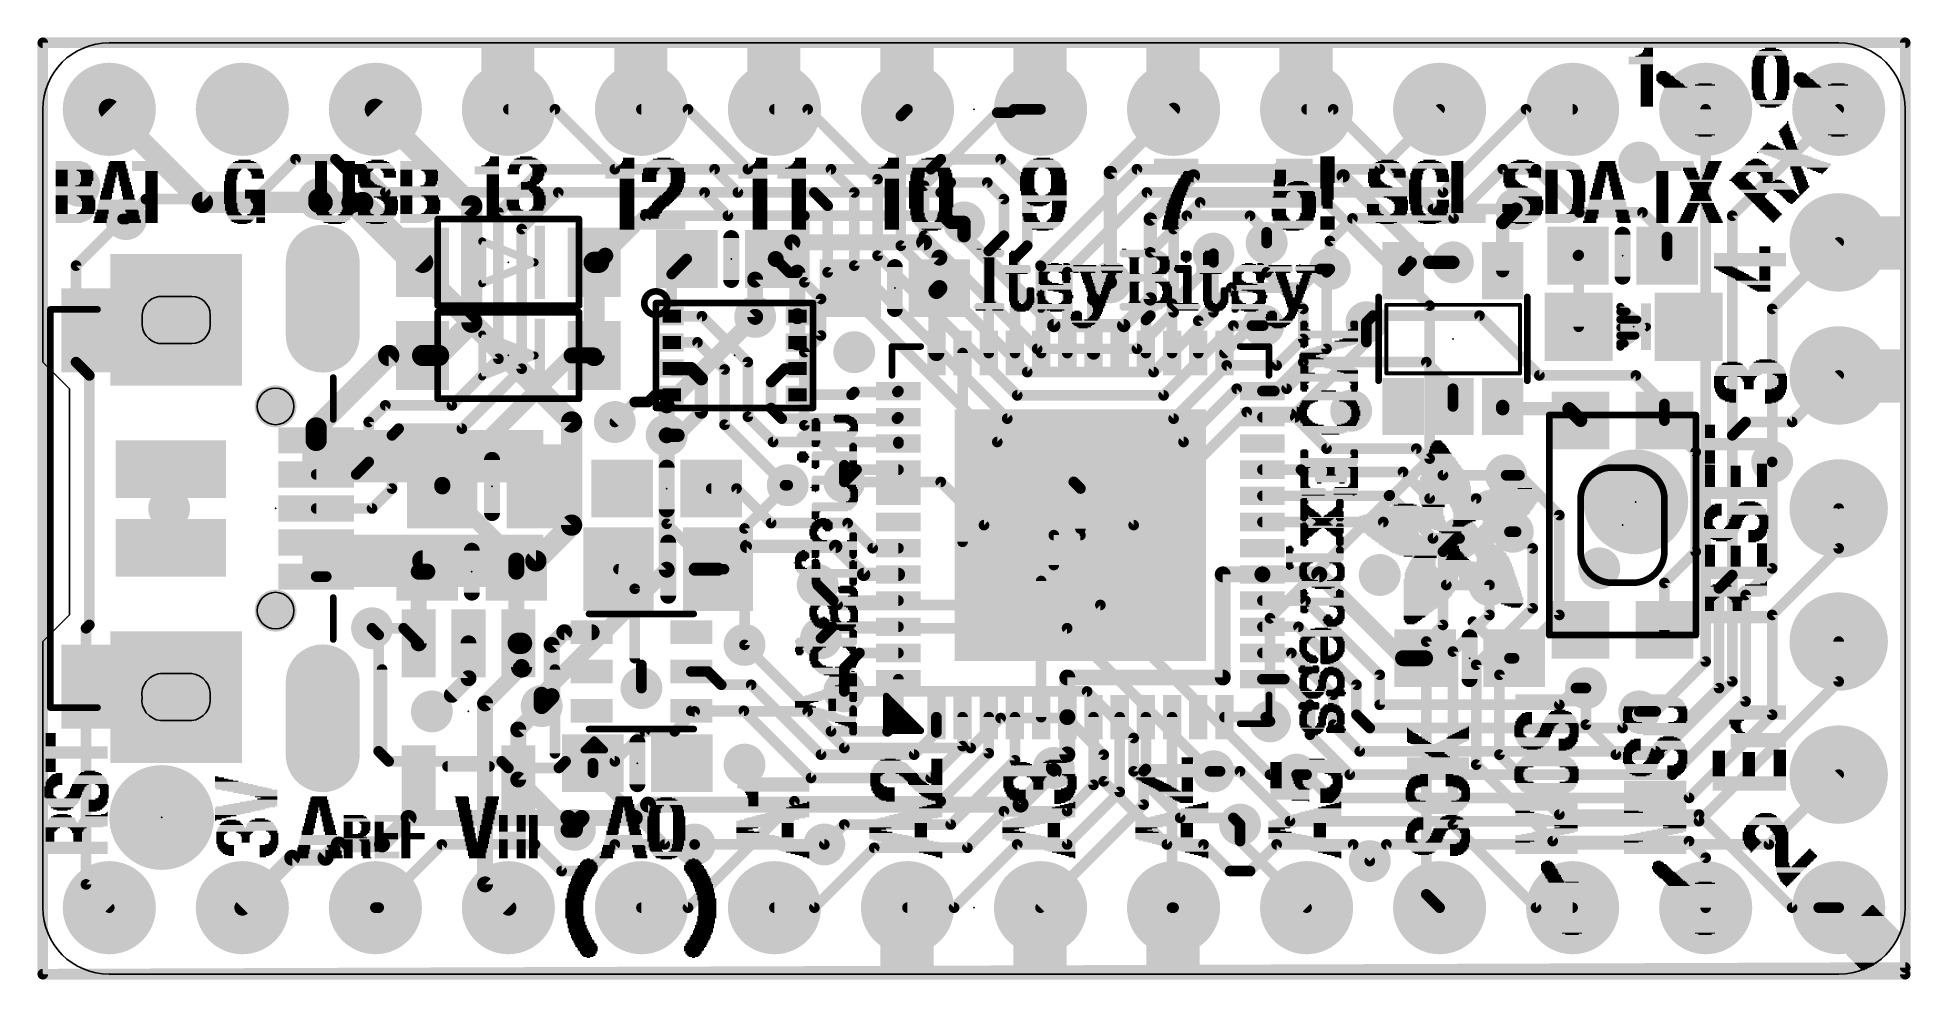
# Model space of a CAD drawing. Extents: x -0.1 to 35.7, y -0.1 to 17.9.
import ezdxf

# ---------------------------------------------------------------- set-up
doc = ezdxf.new("R2010")
doc.units = 0
for name, color, linetype in [('1', 12, 'CONTINUOUS'), ('16', 132, 'CONTINUOUS'), ('17', 110, 'CONTINUOUS'), ('18', 110, 'CONTINUOUS'), ('20', 53, 'CONTINUOUS'), ('200', 40, 'CONTINUOUS'), ('21', 40, 'CONTINUOUS'), ('23', 40, 'CONTINUOUS'), ('29', 253, 'CONTINUOUS')]:
    doc.layers.add(name, color=color, linetype=linetype)

# ---------------------------------------------------------------- blocks, each defined once
blk = doc.blocks.new('RECT')
blk.add_solid([(-0.5, -0.5), (0.5, -0.5), (-0.5, 0.5), (0.5, 0.5)])
blk = doc.blocks.new('ROUNDP')
at = {"const_width": 0.5}
blk.add_lwpolyline([(0, -0.25, 1), (0, 0.25, 1), (0, -0.25)], format="xyb", dxfattribs=at)
blk = doc.blocks.new('PIE')
at = {"const_width": 0.5}
blk.add_lwpolyline([(0, -0.25, 1), (0, 0.25, 1), (0, -0.25)], format="xyb", dxfattribs=at)
blk = doc.blocks.new('OFFSETP100')
at = {"const_width": 1}
blk.add_lwpolyline([(0, 0), (1, 0)], dxfattribs=at)
at = {"const_width": 0.5}
for points in [[(0, 0.25, 1), (0, -0.25)], [(1, -0.25, 1), (1, 0.25)]]:
    blk.add_lwpolyline(points, format="xyb", dxfattribs=at)
blk = doc.blocks.new('SQUAREP')
blk.add_solid([(-0.5, -0.5), (0.5, -0.5), (-0.5, 0.5), (0.5, 0.5)])
blk = doc.blocks.new('ROUNDV')
at = {"const_width": 0.5}
blk.add_lwpolyline([(0, -0.25, 1), (0, 0.25, 1), (0, -0.25)], format="xyb", dxfattribs=at)

msp = doc.modelspace()

# ---------------------------------------------------------------- linework, layer by layer
at = {"layer": '1'}
for points, const_width in [([(0, 17.78), (0, 0)], 0.2032), ([(35.56, 17.78), (0, 17.78)], 0.2032), ([(35.56, 0), (35.56, 17.78)], 0.2032), ([(1.27, 16.51), (3.048, 14.732)], 0.4064), ([(8.1915, 14.6685), (6.35, 16.51)], 0.4064), ([(26.67, 16.51), (25.527, 15.367)], 0.2032), ([(26.7335, 14.9225), (28.321, 16.51)], 0.2032), ([(28.321, 16.51), (29.21, 16.51)], 0.2032), ([(9.525, 15.367), (8.6995, 14.5415)], 0.2032), ([(16.9545, 15.367), (9.525, 15.367)], 0.2032), ([(17.145, 15.5575), (16.9545, 15.367)], 0.2032), ([(18.288, 15.5575), (17.145, 15.5575)], 0.2032), ([(18.796, 15.0495), (18.288, 15.5575)], 0.2032), ([(20.8915, 15.367), (19.05, 13.5255)], 0.2032), ([(25.527, 15.367), (20.8915, 15.367)], 0.2032), ([(27.8765, 15.367), (26.9367, 14.4272)], 0.2032), ([(27.8765, 15.367), (28.5115, 15.367)], 0.2032), ([(28.5115, 15.367), (29.337, 14.5415)], 0.2032), ([(9.8425, 14.9225), (9.144, 14.224)], 0.2032), ([(17.145, 14.9225), (9.8425, 14.9225)], 0.2032), ([(17.3355, 15.113), (17.145, 14.9225)], 0.2032), ([(18.034, 15.113), (17.3355, 15.113)], 0.2032), ([(18.3515, 14.7955), (18.034, 15.113)], 0.2032), ([(18.796, 15.0495), (18.796, 13.9065)], 0.2032), ([(19.562, 13.4025), (21.082, 14.9225)], 0.2032), ([(26.7335, 14.9225), (21.082, 14.9225)], 0.2032), ([(3.048, 14.732), (5.2705, 14.732)], 0.4064), ([(5.2705, 14.7955), (5.2705, 14.732)], 0.4064), ([(5.2705, 14.732), (6.1095, 14.732)], 0.4064), ([(6.1095, 14.732), (7.2525, 13.589)], 0.4064), ([(8.1915, 12.446), (8.1915, 14.6685)], 0.4064), ([(18.3515, 14.097), (18.3515, 14.7955)], 0.2032), ([(27.874, 14.3485), (28.1305, 14.605)], 0.254), ([(0.635, 13.5255), (1.524, 14.4145)], 0.2032), ([(1.524, 14.4145), (1.5875, 14.4145)], 0.2032), ([(8.6995, 11.7475), (8.6995, 14.5415)], 0.2032), ([(9.144, 14.224), (9.144, 11.557)], 0.2032), ([(11.502, 14.478), (10.74, 13.716)], 0.254), ([(17.2085, 14.478), (11.502, 14.478)], 0.2032), ([(17.3355, 14.351), (17.2085, 14.478)], 0.254), ([(17.5895, 14.351), (17.3355, 14.351)], 0.254), ([(21.1455, 13.7795), (21.844, 14.478)], 0.2032), ([(23.0505, 14.478), (21.844, 14.478)], 0.2032), ([(23.0505, 14.478), (23.368, 14.1605)], 0.2032), ([(25.0063, 14.4272), (24.5745, 13.9954)], 0.2032), ([(25.0063, 14.4272), (26.9367, 14.4272)], 0.2032), ([(27.874, 13.4285), (27.874, 14.3485)], 0.254), ([(29.337, 14.5415), (30.5435, 14.5415)], 0.2032), ([(30.5435, 14.5415), (31.0125, 14.0725)], 0.2032), ([(14.312, 13.97), (13.9945, 13.6525)], 0.3048), ([(14.312, 13.97), (16.8275, 13.97)], 0.3048), ([(16.8275, 13.97), (17.1185, 13.679)], 0.3048), ([(18.3515, 14.097), (18.062, 13.8075)], 0.2032), ([(18.796, 13.9065), (18.562, 13.6725)], 0.2032), ([(23.368, 14.1605), (23.368, 13.9573)], 0.2032), ([(24.5745, 13.9954), (24.5745, 13.462)], 0.2032), ([(31.0125, 14.0725), (31.0125, 13.716)], 0.2032), ([(0.635, 11.684), (0.635, 13.5255)], 0.2032), ([(10.5275, 13.589), (10.5275, 11.811)], 0.4064), ([(10.613, 13.589), (10.5275, 13.589)], 0.4064), ([(10.74, 13.716), (10.613, 13.589)], 0.3048), ([(12.008, 13.366), (12.2945, 13.6525)], 0.2032), ([(13.6017, 13.2597), (13.9945, 13.6525)], 0.3048), ([(13.9945, 13.6525), (14.2552, 13.3918)], 0.2032), ([(17.1185, 13.679), (17.1185, 13.098)], 0.3048), ([(18.062, 13.8075), (18.062, 11.857)], 0.2032), ([(18.562, 13.6725), (18.562, 11.857)], 0.2032), ([(19.05, 13.5255), (19.062, 13.5135)], 0.2032), ([(19.062, 13.5135), (19.062, 11.857)], 0.2032), ([(21.1455, 12.573), (21.1455, 13.7795)], 0.2032), ([(21.562, 12.799), (22.352, 13.589)], 0.2032), ([(22.352, 13.589), (22.352, 13.7541)], 0.2032), ([(25.974, 13.4285), (26.1345, 13.589)], 0.2032), ([(26.1345, 13.589), (26.924, 13.589)], 0.254), ([(29.3125, 13.716), (29.325, 13.7285)], 0.2032), ([(29.325, 13.7285), (29.325, 12.359)], 0.2032), ([(12.008, 12.561), (12.008, 13.366)], 0.2032), ([(13.6017, 12.5476), (13.6017, 13.2597)], 0.3048), ([(14.2552, 13.3918), (14.408, 13.3918)], 0.2032), ([(14.408, 12.561), (14.408, 13.3918)], 0.3048), ([(17.062, 13.0415), (17.1185, 13.098)], 0.3048), ([(19.562, 13.4025), (19.562, 11.857)], 0.2032), ([(20.062, 12.8865), (20.3835, 13.208)], 0.254), ([(24.0284, 13.1064), (24.384, 13.462)], 0.2032), ([(24.384, 13.462), (24.5745, 13.462)], 0.2032), ([(17.062, 11.857), (17.062, 13.0415)], 0.3048), ([(20.062, 11.857), (20.062, 12.8865)], 0.254), ([(21.562, 11.857), (21.562, 12.799)], 0.2032), ([(22.062, 12.4735), (22.6949, 13.1064)], 0.2032), ([(22.6949, 13.1064), (24.0284, 13.1064)], 0.2032), ([(8.1915, 12.446), (7.5565, 11.811)], 0.4064), ([(12.585, 12.561), (12.008, 12.561)], 0.2032), ([(13.462, 11.684), (12.585, 12.561)], 0.2032), ([(14.408, 12.061), (14.408, 12.561)], 0.3048), ([(21.062, 12.4895), (21.1455, 12.573)], 0.2032), ([(21.062, 11.857), (21.062, 12.4895)], 0.2032), ([(22.062, 11.857), (22.062, 12.4735)], 0.2032), ([(25.4, 12.573), (25.273, 12.446)], 0.2032), ([(27.432, 12.573), (25.4, 12.573)], 0.2032), ([(27.432, 12.573), (28.575, 11.43)], 0.2032), ([(12.5008, 12.061), (12.008, 12.061)], 0.2032), ([(13.0175, 11.5443), (12.5008, 12.061)], 0.2032), ([(22.562, 11.857), (23.0875, 12.3825)], 0.2032), ([(23.0875, 12.3825), (23.3045, 12.3825)], 0.2032), ([(5.22, 10.427), (6.604, 11.811)], 0.4064), ([(6.604, 11.811), (7.2525, 11.811)], 0.4064), ([(7.5565, 11.811), (7.2525, 11.811)], 0.4064), ([(7.6275, 9.342), (10.0965, 11.811)], 0.3048), ([(7.8105, 10.8585), (8.6995, 11.7475)], 0.2032), ([(10.0965, 11.811), (10.5275, 11.811)], 0.3048), ([(17.562, 11.857), (17.562, 8.255)], 0.2032), ([(0.889, 11.43), (0.635, 11.684)], 0.2032), ([(0.889, 6.6675), (0.889, 11.43)], 0.2032), ([(9.144, 11.557), (8.001, 10.414)], 0.2032), ([(12.3785, 11.561), (12.008, 11.561)], 0.254), ([(12.573, 11.3665), (12.3785, 11.561)], 0.254), ([(12.573, 10.7315), (12.573, 11.3665)], 0.254), ([(13.0175, 11.5443), (13.0175, 10.4902)], 0.2032), ([(13.462, 10.6426), (13.462, 11.684)], 0.2032), ([(13.9065, 11.303), (14.1645, 11.561)], 0.2032), ([(14.1645, 11.561), (14.408, 11.561)], 0.2032), ([(23.5145, 11.132), (24.0665, 11.684)], 0.2032), ([(24.0665, 11.684), (26.416, 11.684)], 0.2032), ([(26.416, 11.684), (26.924, 11.176)], 0.2032), ([(28.575, 11.43), (30.4165, 11.43)], 0.2032), ([(30.4165, 11.43), (30.9625, 10.884)], 0.2032), ([(33.401, 10.541), (34.29, 11.43)], 0.2032), ([(11.696, 11.061), (11.557, 10.922)], 0.2032), ([(12.008, 11.061), (11.696, 11.061)], 0.2032), ([(13.9065, 10.8077), (13.9065, 11.303)], 0.2032), ([(14.408, 11.061), (15.4425, 11.061)], 0.2032), ([(15.4425, 11.061), (15.494, 11.1125)], 0.2032), ([(15.494, 11.1125), (16.3175, 11.1125)], 0.2032), ([(16.3175, 11.1125), (16.337, 11.132)], 0.2032), ([(23.287, 11.132), (23.5145, 11.132)], 0.2032), ([(26.924, 11.176), (26.924, 10.8385)], 0.2032), ([(6.223, 10.541), (6.5405, 10.8585)], 0.2032), ([(6.5405, 10.8585), (7.8105, 10.8585)], 0.2032), ([(11.303, 10.922), (10.922, 10.541)], 0.2032), ([(11.557, 10.922), (11.303, 10.922)], 0.2032), ([(12.573, 10.7315), (12.1285, 10.287)], 0.254), ([(13.462, 10.6426), (13.9446, 10.16)], 0.2032), ([(13.9065, 10.8077), (14.1097, 10.6045)], 0.2032), ([(16.3095, 10.6045), (16.337, 10.632)], 0.2032), ([(23.287, 10.632), (23.912, 10.632)], 0.2032), ([(23.912, 10.632), (24.511, 10.033)], 0.2032), ([(27.874, 10.795), (27.874, 10.8385)], 0.254), ([(27.874, 10.795), (29.14, 10.795)], 0.254), ([(29.14, 10.795), (29.3625, 10.5725)], 0.254), ([(30.9625, 10.884), (30.9625, 10.5725)], 0.2032), ([(5.22, 10.19), (5.22, 10.427)], 0.4064), ([(6.223, 9.779), (6.223, 10.541)], 0.2032), ([(6.7945, 10.414), (6.6675, 10.287)], 0.2032), ([(6.6675, 10.287), (6.6675, 9.271)], 0.2032), ([(8.001, 10.414), (6.7945, 10.414)], 0.2032), ([(12.1285, 10.287), (11.9126, 10.287)], 0.254), ([(11.9126, 10.287), (11.9126, 8.5979)], 0.2032), ([(13.0175, 10.4902), (14.1732, 9.3345)], 0.2032), ([(14.1097, 10.6045), (16.3095, 10.6045)], 0.2032), ([(30.9625, 10.5665), (30.9625, 10.5725)], 0.2032), ([(31.5595, 9.9695), (30.9625, 10.5665)], 0.2032), ([(32.512, 10.541), (32.258, 10.287)], 0.2032), ([(32.258, 10.287), (32.258, 7.62)], 0.2032), ([(33.401, 10.541), (32.512, 10.541)], 0.2032), ([(13.9446, 10.16), (16.337, 10.16)], 0.2032), ([(16.337, 10.16), (16.337, 10.132)], 0.2032), ([(24.511, 10.033), (26.2255, 10.033)], 0.2032), ([(26.2255, 10.033), (26.7335, 9.525)], 0.2032), ([(31.5595, 9.9695), (31.5595, 8.0645)], 0.2032), ([(5.984, 9.54), (6.223, 9.779)], 0.2032), ([(15.5375, 9.632), (15.3035, 9.398)], 0.2032), ([(16.337, 9.632), (15.5375, 9.632)], 0.2032), ([(24.023, 9.632), (23.287, 9.632)], 0.2032), ([(24.0665, 9.5885), (24.023, 9.632)], 0.2032), ([(25.9715, 9.5885), (24.0665, 9.5885)], 0.2032), ([(26.4795, 9.0805), (25.9715, 9.5885)], 0.2032), ([(33.02, 7.747), (33.02, 9.779)], 0.2032), ([(5.22, 9.54), (5.984, 9.54)], 0.2032), ([(6.2865, 8.89), (6.6675, 9.271)], 0.2032), ([(7.6275, 9.311), (7.6275, 9.342)], 0.3048), ([(9.0415, 7.897), (7.6275, 9.311)], 0.3048), ([(13.2461, 9.271), (12.7626, 9.271)], 0.2032), ([(13.9065, 8.6106), (13.2461, 9.271)], 0.2032), ([(14.1732, 9.3345), (14.224, 9.3345)], 0.2032), ([(19.812, 9.271), (19.685, 9.398)], 0.2032), ([(19.812, 8.505), (19.812, 9.271)], 0.2032), ([(26.7335, 9.525), (27.94, 9.525)], 0.2032), ([(6.2865, 8.89), (5.22, 8.89)], 0.2032), ([(23.287, 9.132), (25.7055, 9.132)], 0.2032), ([(25.7055, 9.132), (25.7175, 9.144)], 0.2032), ([(25.7175, 9.144), (26.543, 8.3185)], 0.2032), ([(26.4795, 9.0805), (27.3685, 9.0805)], 0.2032), ([(27.3685, 9.0805), (28.0035, 8.4455)], 0.2032), ([(34.29, 8.89), (34.29, 8.128)], 0.2032), ([(11.9126, 8.5979), (12.7785, 7.732)], 0.2032), ([(15.367, 8.6106), (13.9065, 8.6106)], 0.2032), ([(15.367, 8.6106), (15.8456, 8.132)], 0.2032), ([(23.287, 8.632), (25.5945, 8.632)], 0.2032), ([(25.5945, 8.632), (26.797, 7.4295)], 0.2032), ([(13.4399, 8.1661), (13.0058, 7.732)], 0.2032), ([(15.1384, 8.1661), (13.4399, 8.1661)], 0.254), ([(15.6725, 7.632), (15.1384, 8.1661)], 0.254), ([(15.8456, 8.132), (16.337, 8.132)], 0.2032), ([(19.304, 7.8105), (19.304, 8.382)], 0.2032), ([(19.304, 8.382), (19.812, 8.382)], 0.2032), ([(26.543, 8.3185), (27.051, 8.3185)], 0.2032), ([(28.0035, 8.4455), (28.067, 8.4455)], 0.2032), ([(34.29, 8.128), (33.02, 6.858)], 0.2032), ([(9.0415, 7.897), (9.0415, 7.6835)], 0.3048), ([(31.5595, 8.0645), (30.9625, 7.4675)], 0.2032), ([(5.22, 7.59), (5.4127, 7.59)], 0.2032), ([(7.178, 6.3166), (7.178, 7.6835)], 0.3048), ([(7.178, 7.6835), (7.3415, 7.6835)], 0.3048), ([(9.0415, 6.3531), (9.0415, 7.6835)], 0.3048), ([(12.4597, 7.732), (12.8915, 7.732)], 0.254), ([(12.7772, 7.732), (12.8915, 7.732)], 0.2032), ([(12.7785, 7.732), (12.8915, 7.732)], 0.2032), ([(13.0058, 7.732), (12.8915, 7.732)], 0.2032), ([(15.093, 7.132), (14.7955, 7.4295)], 0.2032), ([(16.337, 7.632), (15.6725, 7.632)], 0.254), ([(19.062, 4.907), (19.062, 7.505)], 0.2032), ([(22.5298, 5.6642), (22.5298, 7.632)], 0.3048), ([(22.5298, 7.632), (23.287, 7.632)], 0.3048), ([(24.372, 7.632), (23.287, 7.632)], 0.3048), ([(24.372, 7.632), (25.9715, 6.0325)], 0.3048), ([(26.797, 7.4295), (27.6225, 7.4295)], 0.2032), ([(30.9625, 7.4675), (30.9625, 6.5725)], 0.2032), ([(32.258, 7.62), (32.004, 7.366)], 0.2032), ([(32.512, 7.239), (33.02, 7.747)], 0.2032), ([(11.303, 7.357), (11.303, 6.0325)], 0.2032), ([(16.337, 7.132), (15.093, 7.132)], 0.2032), ([(23.287, 7.132), (24.11, 7.132)], 0.2032), ([(24.11, 7.132), (25.527, 5.715)], 0.2032), ([(32.004, 7.366), (32.004, 5.461)], 0.2032), ([(32.512, 5.207), (32.512, 7.239)], 0.2032), ([(28.0035, 6.0325), (27.305, 6.731)], 0.2032), ([(33.02, 6.858), (33.02, 4.953)], 0.2032), ([(0.8255, 6.604), (0.889, 6.6675)], 0.2032), ([(0.8255, 1.7145), (0.8255, 6.604)], 0.2032), ([(6.8906, 6.604), (6.2865, 6.604)], 0.2032), ([(7.178, 6.3166), (6.8906, 6.604)], 0.2032), ([(8.128, 6.3166), (8.128, 5.6515)], 0.3048), ([(9.078, 6.3166), (9.1415, 6.3166)], 0.4064), ([(9.078, 6.3166), (9.0415, 6.3531)], 0.3048), ([(9.1415, 6.3166), (9.1415, 5.8649)], 0.4064), ([(9.7155, 6.2865), (9.9575, 6.5285)], 0.3048), ([(9.7155, 5.3086), (9.7155, 6.2865)], 0.3048), ([(9.9575, 6.5285), (10.48, 6.5285)], 0.3048), ([(15.0775, 6.632), (14.859, 6.4135)], 0.2032), ([(16.337, 6.632), (15.0775, 6.632)], 0.2032), ([(23.287, 6.632), (23.975, 6.632)], 0.2032), ([(23.975, 6.632), (25.0825, 5.5245)], 0.2032), ([(34.29, 5.588), (34.29, 6.35)], 0.2032), ([(15.0495, 4.6355), (13.3985, 6.2865)], 0.2032), ([(15.5935, 6.132), (15.3035, 5.842)], 0.2032), ([(16.337, 6.132), (15.5935, 6.132)], 0.2032), ([(23.84, 6.132), (23.287, 6.132)], 0.2032), ([(23.84, 6.132), (24.638, 5.334)], 0.2032), ([(25.9715, 6.0325), (26.3915, 6.0325)], 0.3048), ([(28.0915, 6.0325), (28.0035, 6.0325)], 0.2032), ([(8.128, 5.6515), (7.8105, 5.334)], 0.3048), ([(8.4455, 5.1689), (9.1415, 5.8649)], 0.3048), ([(9.1415, 5.8649), (9.078, 5.8649)], 0.2032), ([(11.43, 5.461), (11.43, 5.9055)], 0.2032), ([(12.7, 5.7785), (12.38, 5.7785)], 0.2032), ([(12.954, 5.5245), (12.7, 5.7785)], 0.2032), ([(15.3035, 5.842), (15.3035, 5.3975)], 0.2032), ([(16.337, 4.8435), (16.337, 5.632)], 0.2032), ([(19.562, 4.907), (19.562, 5.6642)], 0.3048), ([(19.562, 5.6642), (22.5298, 5.6642)], 0.3048), ([(23.287, 5.632), (23.705, 5.632)], 0.2032), ([(23.705, 5.632), (24.1935, 5.1435)], 0.2032), ([(25.527, 5.715), (25.527, 5.1435)], 0.2032), ([(9.7155, 5.3086), (9.525, 5.1181)], 0.3048), ([(13.5255, 5.5245), (12.954, 5.5245)], 0.2032), ([(14.859, 4.191), (13.5255, 5.5245)], 0.2032), ([(24.638, 5.334), (24.638, 4.7625)], 0.2032), ([(25.0825, 5.5245), (25.0825, 4.953)], 0.2032), ([(28.956, 5.1435), (29.2735, 5.461)], 0.2032), ([(29.2735, 5.461), (29.464, 5.461)], 0.2032), ([(32.004, 5.461), (30.7975, 4.2545)], 0.2032), ([(31.623, 2.921), (34.29, 5.588)], 0.2032), ([(8.4455, 1.7145), (8.4455, 5.1689)], 0.3048), ([(9.078, 4.6711), (9.525, 5.1181)], 0.3048), ([(13.3865, 5.0285), (12.38, 5.0285)], 0.2032), ([(14.6685, 3.7465), (13.3865, 5.0285)], 0.2032), ([(17.062, 4.907), (17.062, 4.616)], 0.2032), ([(17.562, 4.907), (17.562, 4.354)], 0.2032), ([(18.062, 4.907), (18.062, 4.219)], 0.2032), ([(18.562, 4.907), (18.562, 4.084)], 0.2032), ([(19.562, 4.907), (19.562, 4.195)], 0.3048), ([(20.062, 3.6155), (20.062, 4.907)], 0.2032), ([(20.562, 4.907), (20.562, 3.4805)], 0.2032), ([(21.062, 4.907), (21.062, 3.917)], 0.2032), ([(21.562, 4.907), (21.562, 1.27)], 0.2032), ([(22.562, 4.907), (23.3505, 4.907)], 0.2032), ([(23.3505, 4.907), (23.4315, 4.826)], 0.2032), ([(24.1935, 5.1435), (24.1935, 4.572)], 0.2032), ([(25.0825, 4.953), (25.3365, 4.699)], 0.2032), ([(25.527, 5.1435), (28.956, 5.1435)], 0.2032), ([(30.1625, 4.699), (30.48, 5.0165)], 0.2032), ([(31.115, 3.81), (32.512, 5.207)], 0.2032), ([(33.02, 4.953), (31.4325, 3.3655)], 0.2032), ([(9.078, 3.7164), (9.078, 4.6711)], 0.3048), ([(16.129, 4.6355), (15.0495, 4.6355)], 0.2032), ([(16.129, 4.6355), (16.337, 4.8435)], 0.2032), ([(17.062, 4.616), (16.637, 4.191)], 0.2032), ([(24.1935, 4.572), (24.9555, 3.81)], 0.2032), ([(24.638, 4.7625), (25.146, 4.2545)], 0.2032), ([(25.3365, 4.699), (30.1625, 4.699)], 0.2032), ([(16.637, 4.191), (14.859, 4.191)], 0.2032), ([(17.562, 4.354), (16.9545, 3.7465)], 0.2032), ([(18.062, 4.219), (17.145, 3.302)], 0.2032), ([(19.562, 4.195), (19.304, 3.937)], 0.3048), ([(30.7975, 4.2545), (25.146, 4.2545)], 0.2032), ([(10.5038, 4.0271), (10.5038, 3.8472)], 0.2032), ([(10.5038, 3.8472), (11.8745, 2.4765)], 0.2032), ([(18.562, 4.084), (17.3355, 2.8575)], 0.2032), ([(21.062, 3.917), (21.0185, 3.8735)], 0.2032), ([(21.0185, 3.8735), (21.0185, 3.2385)], 0.2032), ([(22.86, 3.8735), (22.352, 3.8735)], 0.2032), ([(23.8125, 2.921), (22.86, 3.8735)], 0.2032), ([(9.078, 3.7164), (10.0385, 2.7559)], 0.3048), ([(16.9545, 3.7465), (14.6685, 3.7465)], 0.2032), ([(19.558, 3.1115), (20.062, 3.6155)], 0.2032), ([(19.558, 2.4765), (20.562, 3.4805)], 0.2032), ([(24.13, 3.81), (23.9395, 3.81)], 0.2032), ([(24.5745, 3.3655), (24.13, 3.81)], 0.2032), ([(24.9555, 3.81), (31.115, 3.81)], 0.2032), ([(32.9565, 2.4765), (34.29, 3.81)], 0.2032), ([(14.351, 3.302), (12.319, 1.27)], 0.2032), ([(17.145, 3.302), (14.351, 3.302)], 0.2032), ([(21.0185, 3.2385), (19.05, 1.27)], 0.2032), ([(31.4325, 3.3655), (24.5745, 3.3655)], 0.2032), ([(10.0385, 2.7559), (10.16, 2.7559)], 0.3048), ([(15.3035, 2.8575), (14.9225, 2.4765)], 0.2032), ([(17.3355, 2.8575), (15.3035, 2.8575)], 0.2032), ([(17.653, 2.413), (18.3515, 3.1115)], 0.2032), ([(18.3515, 3.1115), (19.558, 3.1115)], 0.2032), ([(22.86, 2.54), (22.86, 2.8575)], 0.2032), ([(23.8125, 2.921), (31.623, 2.921)], 0.2032), ([(11.8745, 2.4765), (12.446, 2.4765)], 0.2032), ([(15.875, 2.413), (14.732, 1.27)], 0.2032), ([(17.653, 2.413), (15.875, 2.413)], 0.2032), ([(17.399, 1.27), (18.6055, 2.4765)], 0.2032), ([(18.6055, 2.4765), (19.558, 2.4765)], 0.2032), ([(24.13, 1.27), (22.86, 2.54)], 0.2032), ([(25.654, 2.4765), (25.3365, 2.159)], 0.2032), ([(32.9565, 2.4765), (25.654, 2.4765)], 0.2032), ([(1.27, 1.27), (0.8255, 1.7145)], 0.2032), ([(8.89, 1.27), (8.4455, 1.7145)], 0.3048), ([(12.319, 1.27), (11.43, 1.27)], 0.2032), ([(14.732, 1.27), (13.97, 1.27)], 0.2032), ([(17.399, 1.27), (16.51, 1.27)], 0.2032), ([(21.562, 1.27), (21.59, 1.27)], 0.2032), ([(0, 0), (35.56, 0)], 0.2032)]:
    msp.add_lwpolyline(points, dxfattribs=dict(at, const_width=const_width))
for points, const_width in [([(0.0508, 17.78, 1), (-0.0508, 17.78)], 0.1016), ([(0, 17.8308, 1), (0, 17.7292)], 0.1016), ([(35.6108, 17.78, 1), (35.5092, 17.78)], 0.1016), ([(35.56, 17.7292, 1), (35.56, 17.8308)], 0.1016), ([(1.3418, 16.5818, 1), (1.1982, 16.4382)], 0.2032), ([(6.4218, 16.5818, 1), (6.2782, 16.4382)], 0.2032), ([(26.7059, 16.4741, 1), (26.6341, 16.5459)], 0.1016), ([(28.321, 16.5608, 1), (28.321, 16.4592)], 0.1016), ([(28.3569, 16.4741, 1), (28.2851, 16.5459)], 0.1016), ([(29.21, 16.4592, 1), (29.21, 16.5608)], 0.1016), ([(9.525, 15.4178, 1), (9.525, 15.3162)], 0.1016), ([(9.5609, 15.3311, 1), (9.4891, 15.4029)], 0.1016), ([(16.9186, 15.4029, 1), (16.9904, 15.3311)], 0.1016), ([(16.9545, 15.3162, 1), (16.9545, 15.4178)], 0.1016), ([(17.145, 15.6083, 1), (17.145, 15.5067)], 0.1016), ([(17.1809, 15.5216, 1), (17.1091, 15.5934)], 0.1016), ([(18.3239, 15.5934, 1), (18.2521, 15.5216)], 0.1016), ([(18.288, 15.5067, 1), (18.288, 15.6083)], 0.1016), ([(20.8915, 15.4178, 1), (20.8915, 15.3162)], 0.1016), ([(20.9274, 15.3311, 1), (20.8556, 15.4029)], 0.1016), ([(25.4911, 15.4029, 1), (25.5629, 15.3311)], 0.1016), ([(25.527, 15.3162, 1), (25.527, 15.4178)], 0.1016), ([(27.8765, 15.4178, 1), (27.8765, 15.3162)], 0.1016), ([(27.9124, 15.3311, 1), (27.8406, 15.4029)], 0.1016), ([(28.5474, 15.4029, 1), (28.4756, 15.3311)], 0.1016), ([(28.5115, 15.3162, 1), (28.5115, 15.4178)], 0.1016), ([(9.8425, 14.9733, 1), (9.8425, 14.8717)], 0.1016), ([(9.8784, 14.8866, 1), (9.8066, 14.9584)], 0.1016), ([(17.145, 14.8717, 1), (17.145, 14.9733)], 0.1016), ([(17.3355, 15.1638, 1), (17.3355, 15.0622)], 0.1016), ([(17.3714, 15.0771, 1), (17.2996, 15.1489)], 0.1016), ([(18.0699, 15.1489, 1), (17.9981, 15.0771)], 0.1016), ([(18.034, 15.0622, 1), (18.034, 15.1638)], 0.1016), ([(18.8468, 15.0495, 1), (18.7452, 15.0495)], 0.1016), ([(18.7601, 15.0136, 1), (18.8319, 15.0854)], 0.1016), ([(21.082, 14.9733, 1), (21.082, 14.8717)], 0.1016), ([(21.1179, 14.8866, 1), (21.0461, 14.9584)], 0.1016), ([(26.7335, 14.8717, 1), (26.7335, 14.9733)], 0.1016), ([(3.048, 14.8336, 1), (3.048, 14.6304)], 0.2032), ([(2.9762, 14.6602, 1), (3.1198, 14.8038)], 0.2032), ([(5.3721, 14.7955, 1), (5.1689, 14.7955)], 0.2032), ([(5.2705, 14.8336, 1), (5.2705, 14.6304)], 0.2032), ([(5.1689, 14.732, 1), (5.3721, 14.732)], 0.2032), ([(5.2705, 14.6304, 1), (5.2705, 14.8336)], 0.2032), ([(6.1813, 14.8038, 1), (6.0377, 14.6602)], 0.2032), ([(6.1095, 14.6304, 1), (6.1095, 14.8336)], 0.2032), ([(8.2931, 14.6685, 1), (8.0899, 14.6685)], 0.2032), ([(8.1197, 14.5967, 1), (8.2633, 14.7403)], 0.2032), ([(17.1091, 14.9584, 1), (17.1809, 14.8866)], 0.1016), ([(18.4023, 14.7955, 1), (18.3007, 14.7955)], 0.1016), ([(18.3156, 14.7596, 1), (18.3874, 14.8314)], 0.1016), ([(26.6976, 14.9584, 1), (26.7694, 14.8866)], 0.1016), ([(28.1754, 14.5601, 1), (28.0856, 14.6499)], 0.127), ([(1.524, 14.4653, 1), (1.524, 14.3637)], 0.1016), ([(1.5599, 14.3786, 1), (1.4881, 14.4504)], 0.1016), ([(1.5875, 14.3637, 1), (1.5875, 14.4653)], 0.1016), ([(8.7503, 14.5415, 1), (8.6487, 14.5415)], 0.1016), ([(8.6636, 14.5774, 1), (8.7354, 14.5056)], 0.1016), ([(9.1948, 14.224, 1), (9.0932, 14.224)], 0.1016), ([(9.1081, 14.2599, 1), (9.1799, 14.1881)], 0.1016), ([(11.5469, 14.4331, 1), (11.4571, 14.5229)], 0.127), ([(11.502, 14.5288, 1), (11.502, 14.4272)], 0.1016), ([(17.2534, 14.5229, 1), (17.1636, 14.4331)], 0.127), ([(17.2085, 14.4272, 1), (17.2085, 14.5288)], 0.1016), ([(17.3355, 14.4145, 1), (17.3355, 14.2875)], 0.127), ([(17.2906, 14.3061, 1), (17.3804, 14.3959)], 0.127), ([(17.5895, 14.2875, 1), (17.5895, 14.4145)], 0.127), ([(21.844, 14.5288, 1), (21.844, 14.4272)], 0.1016), ([(21.8799, 14.4421, 1), (21.8081, 14.5139)], 0.1016), ([(23.0864, 14.5139, 1), (23.0146, 14.4421)], 0.1016), ([(23.0505, 14.4272, 1), (23.0505, 14.5288)], 0.1016), ([(25.0063, 14.478, 1), (25.0063, 14.3764)], 0.1016), ([(25.0422, 14.3913, 1), (24.9704, 14.4631)], 0.1016), ([(26.9008, 14.4631, 1), (26.9726, 14.3913)], 0.1016), ([(26.9367, 14.3764, 1), (26.9367, 14.478)], 0.1016), ([(27.9375, 14.3485, 1), (27.8105, 14.3485)], 0.127), ([(27.8291, 14.3934, 1), (27.9189, 14.3036)], 0.127), ([(29.337, 14.5923, 1), (29.337, 14.4907)], 0.1016), ([(29.3011, 14.5056, 1), (29.3729, 14.5774)], 0.1016), ([(30.5794, 14.5774, 1), (30.5076, 14.5056)], 0.1016), ([(30.5435, 14.4907, 1), (30.5435, 14.5923)], 0.1016), ([(14.312, 14.0462, 1), (14.312, 13.8938)], 0.1524), ([(14.3659, 13.9161, 1), (14.2581, 14.0239)], 0.1524), ([(16.8814, 14.0239, 1), (16.7736, 13.9161)], 0.1524), ([(16.8275, 13.8938, 1), (16.8275, 14.0462)], 0.1524), ([(18.3007, 14.097, 1), (18.4023, 14.097)], 0.1016), ([(18.3874, 14.0611, 1), (18.3156, 14.1329)], 0.1016), ([(18.7452, 13.9065, 1), (18.8468, 13.9065)], 0.1016), ([(18.8319, 13.8706, 1), (18.7601, 13.9424)], 0.1016), ([(23.4188, 14.1605, 1), (23.3172, 14.1605)], 0.1016), ([(23.3172, 13.9573, 1), (23.4188, 13.9573)], 0.1016), ([(23.3321, 14.1246, 1), (23.4039, 14.1964)], 0.1016), ([(24.6253, 13.9954, 1), (24.5237, 13.9954)], 0.1016), ([(24.5386, 14.0313, 1), (24.6104, 13.9595)], 0.1016), ([(31.0633, 14.0725, 1), (30.9617, 14.0725)], 0.1016), ([(30.9766, 14.0366, 1), (31.0484, 14.1084)], 0.1016), ([(0.6858, 13.5255, 1), (0.5842, 13.5255)], 0.1016), ([(0.5991, 13.5614, 1), (0.6709, 13.4896)], 0.1016), ([(7.1807, 13.5172, 1), (7.3243, 13.6608)], 0.2032), ([(10.6291, 13.589, 1), (10.4259, 13.589)], 0.2032), ([(10.5275, 13.6906, 1), (10.5275, 13.4874)], 0.2032), ([(10.5591, 13.6429, 1), (10.6669, 13.5351)], 0.1524), ([(10.613, 13.4874, 1), (10.613, 13.6906)], 0.2032), ([(10.7939, 13.6621, 1), (10.6861, 13.7699)], 0.1524), ([(10.6951, 13.7609, 1), (10.7849, 13.6711)], 0.127), ([(12.3304, 13.6166, 1), (12.2586, 13.6884)], 0.1016), ([(13.9406, 13.7064, 1), (14.0484, 13.5986)], 0.1524), ([(14.0484, 13.5986, 1), (13.9406, 13.7064)], 0.1524), ([(14.0304, 13.6884, 1), (13.9586, 13.6166)], 0.1016), ([(17.1947, 13.679, 1), (17.0423, 13.679)], 0.1524), ([(17.0646, 13.6251, 1), (17.1724, 13.7329)], 0.1524), ([(18.1128, 13.8075, 1), (18.0112, 13.8075)], 0.1016), ([(18.0261, 13.8434, 1), (18.0979, 13.7716)], 0.1016), ([(18.6128, 13.6725, 1), (18.5112, 13.6725)], 0.1016), ([(18.5261, 13.7084, 1), (18.5979, 13.6366)], 0.1016), ([(19.0859, 13.5614, 1), (19.0141, 13.4896)], 0.1016), ([(19.0141, 13.5614, 1), (19.0859, 13.4896)], 0.1016), ([(19.1128, 13.5135, 1), (19.0112, 13.5135)], 0.1016), ([(19.0261, 13.4776, 1), (19.0979, 13.5494)], 0.1016), ([(21.1963, 13.7795, 1), (21.0947, 13.7795)], 0.1016), ([(21.1096, 13.8154, 1), (21.1814, 13.7436)], 0.1016), ([(22.4028, 13.7541, 1), (22.3012, 13.7541)], 0.1016), ([(22.3012, 13.589, 1), (22.4028, 13.589)], 0.1016), ([(22.3879, 13.5531, 1), (22.3161, 13.6249)], 0.1016), ([(26.1345, 13.6525, 1), (26.1345, 13.5255)], 0.127), ([(26.1704, 13.5531, 1), (26.0986, 13.6249)], 0.1016), ([(26.924, 13.5255, 1), (26.924, 13.6525)], 0.127), ([(29.2766, 13.7519, 1), (29.3484, 13.6801)], 0.1016), ([(29.3758, 13.7285, 1), (29.2742, 13.7285)], 0.1016), ([(29.3609, 13.6926, 1), (29.2891, 13.7644)], 0.1016), ([(30.9617, 13.716, 1), (31.0633, 13.716)], 0.1016), ([(12.0588, 13.366, 1), (11.9572, 13.366)], 0.1016), ([(11.9721, 13.4019, 1), (12.0439, 13.3301)], 0.1016), ([(13.6779, 13.2597, 1), (13.5255, 13.2597)], 0.1524), ([(13.5478, 13.3136, 1), (13.6556, 13.2058)], 0.1524), ([(14.2552, 13.4426, 1), (14.2552, 13.341)], 0.1016), ([(14.2193, 13.3559, 1), (14.2911, 13.4277)], 0.1016), ([(14.4842, 13.3918, 1), (14.3318, 13.3918)], 0.1524), ([(14.408, 13.341, 1), (14.408, 13.4426)], 0.1016), ([(17.1724, 13.0441, 1), (17.0646, 13.1519)], 0.1524), ([(19.6128, 13.4025, 1), (19.5112, 13.4025)], 0.1016), ([(19.5261, 13.4384, 1), (19.5979, 13.3666)], 0.1016), ([(20.4284, 13.1631, 1), (20.3386, 13.2529)], 0.127), ([(24.384, 13.5128, 1), (24.384, 13.4112)], 0.1016), ([(24.4199, 13.4261, 1), (24.3481, 13.4979)], 0.1016), ([(24.5237, 13.462, 1), (24.6253, 13.462)], 0.1016), ([(24.5745, 13.4112, 1), (24.5745, 13.5128)], 0.1016), ([(25.9381, 13.4644, 1), (26.0099, 13.3926)], 0.1016), ([(27.8105, 13.4285, 1), (27.9375, 13.4285)], 0.127), ([(17.1382, 13.0415, 1), (16.9858, 13.0415)], 0.1524), ([(17.0081, 13.0954, 1), (17.1159, 12.9876)], 0.1524), ([(17.0423, 13.098, 1), (17.1947, 13.098)], 0.1524), ([(20.1255, 12.8865, 1), (19.9985, 12.8865)], 0.127), ([(20.0171, 12.9314, 1), (20.1069, 12.8416)], 0.127), ([(21.6128, 12.799, 1), (21.5112, 12.799)], 0.1016), ([(21.5261, 12.8349, 1), (21.5979, 12.7631)], 0.1016), ([(22.6949, 13.1572, 1), (22.6949, 13.0556)], 0.1016), ([(22.7308, 13.0705, 1), (22.659, 13.1423)], 0.1016), ([(23.9925, 13.1423, 1), (24.0643, 13.0705)], 0.1016), ([(24.0284, 13.0556, 1), (24.0284, 13.1572)], 0.1016), ([(8.0899, 12.446, 1), (8.2931, 12.446)], 0.2032), ([(8.2633, 12.3742, 1), (8.1197, 12.5178)], 0.2032), ([(12.008, 12.6118, 1), (12.008, 12.5102)], 0.1016), ([(11.9572, 12.561, 1), (12.0588, 12.561)], 0.1016), ([(12.6209, 12.5969, 1), (12.5491, 12.5251)], 0.1016), ([(12.585, 12.5102, 1), (12.585, 12.6118)], 0.1016), ([(13.5255, 12.5476, 1), (13.6779, 12.5476)], 0.1524), ([(14.4842, 12.561, 1), (14.3318, 12.561)], 0.1524), ([(14.3318, 12.561, 1), (14.4842, 12.561)], 0.1524), ([(21.1128, 12.4895, 1), (21.0112, 12.4895)], 0.1016), ([(21.0261, 12.5254, 1), (21.0979, 12.4536)], 0.1016), ([(21.0947, 12.573, 1), (21.1963, 12.573)], 0.1016), ([(21.1814, 12.5371, 1), (21.1096, 12.6089)], 0.1016), ([(22.1128, 12.4735, 1), (22.0112, 12.4735)], 0.1016), ([(22.0261, 12.5094, 1), (22.0979, 12.4376)], 0.1016), ([(25.2371, 12.4819, 1), (25.3089, 12.4101)], 0.1016), ([(25.4, 12.6238, 1), (25.4, 12.5222)], 0.1016), ([(25.4359, 12.5371, 1), (25.3641, 12.6089)], 0.1016), ([(27.4679, 12.6089, 1), (27.3961, 12.5371)], 0.1016), ([(27.432, 12.5222, 1), (27.432, 12.6238)], 0.1016), ([(12.008, 12.1118, 1), (12.008, 12.0102)], 0.1016), ([(12.5367, 12.0969, 1), (12.4649, 12.0251)], 0.1016), ([(12.5008, 12.0102, 1), (12.5008, 12.1118)], 0.1016), ([(23.0875, 12.4333, 1), (23.0875, 12.3317)], 0.1016), ([(23.1234, 12.3466, 1), (23.0516, 12.4184)], 0.1016), ([(23.3045, 12.3317, 1), (23.3045, 12.4333)], 0.1016), ([(29.2742, 12.359, 1), (29.3758, 12.359)], 0.1016), ([(6.604, 11.9126, 1), (6.604, 11.7094)], 0.2032), ([(6.6758, 11.7392, 1), (6.5322, 11.8828)], 0.2032), ([(7.2525, 11.9126, 1), (7.2525, 11.7094)], 0.2032), ([(7.2525, 11.7094, 1), (7.2525, 11.9126)], 0.2032), ([(7.4847, 11.8828, 1), (7.6283, 11.7392)], 0.2032), ([(7.5565, 11.7094, 1), (7.5565, 11.9126)], 0.2032), ([(8.7354, 11.7116, 1), (8.6636, 11.7834)], 0.1016), ([(10.0965, 11.8872, 1), (10.0965, 11.7348)], 0.1524), ([(10.1504, 11.7571, 1), (10.0426, 11.8649)], 0.1524), ([(10.4259, 11.811, 1), (10.6291, 11.811)], 0.2032), ([(10.5275, 11.7348, 1), (10.5275, 11.8872)], 0.1524), ([(14.3318, 12.061, 1), (14.4842, 12.061)], 0.1524), ([(16.9858, 11.857, 1), (17.1382, 11.857)], 0.1524), ([(17.6128, 11.857, 1), (17.5112, 11.857)], 0.1016), ([(18.0112, 11.857, 1), (18.1128, 11.857)], 0.1016), ([(18.5112, 11.857, 1), (18.6128, 11.857)], 0.1016), ([(19.0112, 11.857, 1), (19.1128, 11.857)], 0.1016), ([(19.5112, 11.857, 1), (19.6128, 11.857)], 0.1016), ([(19.9985, 11.857, 1), (20.1255, 11.857)], 0.127), ([(21.0112, 11.857, 1), (21.1128, 11.857)], 0.1016), ([(21.5112, 11.857, 1), (21.6128, 11.857)], 0.1016), ([(22.0112, 11.857, 1), (22.1128, 11.857)], 0.1016), ([(22.5261, 11.8929, 1), (22.5979, 11.8211)], 0.1016), ([(0.6709, 11.7199, 1), (0.5991, 11.6481)], 0.1016), ([(0.5842, 11.684, 1), (0.6858, 11.684)], 0.1016), ([(0.9398, 11.43, 1), (0.8382, 11.43)], 0.1016), ([(0.8531, 11.3941, 1), (0.9249, 11.4659)], 0.1016), ([(8.6487, 11.7475, 1), (8.7503, 11.7475)], 0.1016), ([(9.0932, 11.557, 1), (9.1948, 11.557)], 0.1016), ([(9.1799, 11.5211, 1), (9.1081, 11.5929)], 0.1016), ([(12.008, 11.6245, 1), (12.008, 11.4975)], 0.127), ([(12.4234, 11.6059, 1), (12.3336, 11.5161)], 0.127), ([(12.3785, 11.4975, 1), (12.3785, 11.6245)], 0.127), ([(12.6365, 11.3665, 1), (12.5095, 11.3665)], 0.127), ([(12.5281, 11.3216, 1), (12.6179, 11.4114)], 0.127), ([(13.0683, 11.5443, 1), (12.9667, 11.5443)], 0.1016), ([(12.9816, 11.5084, 1), (13.0534, 11.5802)], 0.1016), ([(13.5128, 11.684, 1), (13.4112, 11.684)], 0.1016), ([(13.4261, 11.6481, 1), (13.4979, 11.7199)], 0.1016), ([(14.1645, 11.6118, 1), (14.1645, 11.5102)], 0.1016), ([(14.2004, 11.5251, 1), (14.1286, 11.5969)], 0.1016), ([(14.408, 11.5102, 1), (14.408, 11.6118)], 0.1016), ([(24.0665, 11.7348, 1), (24.0665, 11.6332)], 0.1016), ([(24.1024, 11.6481, 1), (24.0306, 11.7199)], 0.1016), ([(26.4519, 11.7199, 1), (26.3801, 11.6481)], 0.1016), ([(26.416, 11.6332, 1), (26.416, 11.7348)], 0.1016), ([(28.575, 11.4808, 1), (28.575, 11.3792)], 0.1016), ([(28.5391, 11.3941, 1), (28.6109, 11.4659)], 0.1016), ([(30.4524, 11.4659, 1), (30.3806, 11.3941)], 0.1016), ([(30.4165, 11.3792, 1), (30.4165, 11.4808)], 0.1016), ([(34.3259, 11.3941, 1), (34.2541, 11.4659)], 0.1016), ([(11.696, 11.1118, 1), (11.696, 11.0102)], 0.1016), ([(11.7319, 11.0251, 1), (11.6601, 11.0969)], 0.1016), ([(12.008, 11.0102, 1), (12.008, 11.1118)], 0.1016), ([(13.9573, 11.303, 1), (13.8557, 11.303)], 0.1016), ([(13.8706, 11.3389, 1), (13.9424, 11.2671)], 0.1016), ([(14.408, 11.1118, 1), (14.408, 11.0102)], 0.1016), ([(15.4066, 11.0969, 1), (15.4784, 11.0251)], 0.1016), ([(15.4425, 11.0102, 1), (15.4425, 11.1118)], 0.1016), ([(15.494, 11.1633, 1), (15.494, 11.0617)], 0.1016), ([(15.5299, 11.0766, 1), (15.4581, 11.1484)], 0.1016), ([(16.2816, 11.1484, 1), (16.3534, 11.0766)], 0.1016), ([(16.3729, 11.0961, 1), (16.3011, 11.1679)], 0.1016), ([(16.3175, 11.0617, 1), (16.3175, 11.1633)], 0.1016), ([(23.287, 11.1828, 1), (23.287, 11.0812)], 0.1016), ([(23.4786, 11.1679, 1), (23.5504, 11.0961)], 0.1016), ([(23.5145, 11.0812, 1), (23.5145, 11.1828)], 0.1016), ([(26.9748, 11.176, 1), (26.8732, 11.176)], 0.1016), ([(26.8881, 11.1401, 1), (26.9599, 11.2119)], 0.1016), ([(6.5405, 10.9093, 1), (6.5405, 10.8077)], 0.1016), ([(6.5764, 10.8226, 1), (6.5046, 10.8944)], 0.1016), ([(7.7746, 10.8944, 1), (7.8464, 10.8226)], 0.1016), ([(7.8105, 10.8077, 1), (7.8105, 10.9093)], 0.1016), ([(11.303, 10.9728, 1), (11.303, 10.8712)], 0.1016), ([(11.3389, 10.8861, 1), (11.2671, 10.9579)], 0.1016), ([(11.5211, 10.9579, 1), (11.5929, 10.8861)], 0.1016), ([(11.557, 10.8712, 1), (11.557, 10.9728)], 0.1016), ([(12.5095, 10.7315, 1), (12.6365, 10.7315)], 0.127), ([(12.6179, 10.6866, 1), (12.5281, 10.7764)], 0.127), ([(13.4979, 10.6785, 1), (13.4261, 10.6067)], 0.1016), ([(13.9424, 10.8436, 1), (13.8706, 10.7718)], 0.1016), ([(13.8557, 10.8077, 1), (13.9573, 10.8077)], 0.1016), ([(16.3729, 10.5961, 1), (16.3011, 10.6679)], 0.1016), ([(23.287, 10.6828, 1), (23.287, 10.5812)], 0.1016), ([(23.9479, 10.6679, 1), (23.8761, 10.5961)], 0.1016), ([(23.912, 10.5812, 1), (23.912, 10.6828)], 0.1016), ([(26.8732, 10.8385, 1), (26.9748, 10.8385)], 0.1016), ([(27.9375, 10.8385, 1), (27.8105, 10.8385)], 0.127), ([(27.874, 10.8585, 1), (27.874, 10.7315)], 0.127), ([(27.8105, 10.795, 1), (27.9375, 10.795)], 0.127), ([(29.1849, 10.8399, 1), (29.0951, 10.7501)], 0.127), ([(29.14, 10.7315, 1), (29.14, 10.8585)], 0.127), ([(31.0133, 10.884, 1), (30.9117, 10.884)], 0.1016), ([(30.9266, 10.8481, 1), (30.9984, 10.9199)], 0.1016), ([(5.3216, 10.427, 1), (5.1184, 10.427)], 0.2032), ([(5.1482, 10.4988, 1), (5.2918, 10.3552)], 0.2032), ([(6.2738, 10.541, 1), (6.1722, 10.541)], 0.1016), ([(6.1871, 10.5769, 1), (6.2589, 10.5051)], 0.1016), ([(6.7183, 10.287, 1), (6.6167, 10.287)], 0.1016), ([(6.6316, 10.3229, 1), (6.7034, 10.2511)], 0.1016), ([(6.7945, 10.4648, 1), (6.7945, 10.3632)], 0.1016), ([(6.8304, 10.3781, 1), (6.7586, 10.4499)], 0.1016), ([(7.9651, 10.4499, 1), (8.0369, 10.3781)], 0.1016), ([(8.001, 10.3632, 1), (8.001, 10.4648)], 0.1016), ([(10.8861, 10.5769, 1), (10.9579, 10.5051)], 0.1016), ([(11.9126, 10.3505, 1), (11.9126, 10.2235)], 0.127), ([(11.9634, 10.287, 1), (11.8618, 10.287)], 0.1016), ([(12.0836, 10.3319, 1), (12.1734, 10.2421)], 0.127), ([(12.1285, 10.2235, 1), (12.1285, 10.3505)], 0.127), ([(13.0534, 10.5261, 1), (12.9816, 10.4543)], 0.1016), ([(12.9667, 10.4902, 1), (13.0683, 10.4902)], 0.1016), ([(13.4112, 10.6426, 1), (13.5128, 10.6426)], 0.1016), ([(14.1097, 10.6553, 1), (14.1097, 10.5537)], 0.1016), ([(14.0738, 10.5686, 1), (14.1456, 10.6404)], 0.1016), ([(16.2736, 10.6404, 1), (16.3454, 10.5686)], 0.1016), ([(16.3095, 10.5537, 1), (16.3095, 10.6553)], 0.1016), ([(29.3176, 10.5276, 1), (29.4074, 10.6174)], 0.127), ([(31.0133, 10.5725, 1), (30.9117, 10.5725)], 0.1016), ([(30.9984, 10.6024, 1), (30.9266, 10.5306)], 0.1016), ([(30.9117, 10.5725, 1), (31.0133, 10.5725)], 0.1016), ([(30.9117, 10.5665, 1), (31.0133, 10.5665)], 0.1016), ([(32.3088, 10.287, 1), (32.2072, 10.287)], 0.1016), ([(32.2221, 10.3229, 1), (32.2939, 10.2511)], 0.1016), ([(32.512, 10.5918, 1), (32.512, 10.4902)], 0.1016), ([(32.5479, 10.5051, 1), (32.4761, 10.5769)], 0.1016), ([(33.3651, 10.5769, 1), (33.4369, 10.5051)], 0.1016), ([(33.401, 10.4902, 1), (33.401, 10.5918)], 0.1016), ([(5.1184, 10.19, 1), (5.3216, 10.19)], 0.2032), ([(13.9446, 10.2108, 1), (13.9446, 10.1092)], 0.1016), ([(13.9087, 10.1241, 1), (13.9805, 10.1959)], 0.1016), ([(16.3878, 10.16, 1), (16.2862, 10.16)], 0.1016), ([(16.2862, 10.132, 1), (16.3878, 10.132)], 0.1016), ([(16.337, 10.1092, 1), (16.337, 10.2108)], 0.1016), ([(24.511, 10.0838, 1), (24.511, 9.9822)], 0.1016), ([(24.4751, 9.9971, 1), (24.5469, 10.0689)], 0.1016), ([(26.2614, 10.0689, 1), (26.1896, 9.9971)], 0.1016), ([(26.2255, 9.9822, 1), (26.2255, 10.0838)], 0.1016), ([(31.6103, 9.9695, 1), (31.5087, 9.9695)], 0.1016), ([(31.5236, 9.9336, 1), (31.5954, 10.0054)], 0.1016), ([(6.1722, 9.779, 1), (6.2738, 9.779)], 0.1016), ([(6.2589, 9.7431, 1), (6.1871, 9.8149)], 0.1016), ([(15.5375, 9.6828, 1), (15.5375, 9.5812)], 0.1016), ([(15.5734, 9.5961, 1), (15.5016, 9.6679)], 0.1016), ([(16.337, 9.5812, 1), (16.337, 9.6828)], 0.1016), ([(23.287, 9.6828, 1), (23.287, 9.5812)], 0.1016), ([(24.0589, 9.6679, 1), (23.9871, 9.5961)], 0.1016), ([(24.0665, 9.6393, 1), (24.0665, 9.5377)], 0.1016), ([(24.023, 9.5812, 1), (24.023, 9.6828)], 0.1016), ([(24.0306, 9.5526, 1), (24.1024, 9.6244)], 0.1016), ([(26.0074, 9.6244, 1), (25.9356, 9.5526)], 0.1016), ([(25.9715, 9.5377, 1), (25.9715, 9.6393)], 0.1016), ([(33.0708, 9.779, 1), (32.9692, 9.779)], 0.1016), ([(5.22, 9.5908, 1), (5.22, 9.4892)], 0.1016), ([(5.9481, 9.5759, 1), (6.0199, 9.5041)], 0.1016), ([(5.984, 9.4892, 1), (5.984, 9.5908)], 0.1016), ([(6.6167, 9.271, 1), (6.7183, 9.271)], 0.1016), ([(6.7034, 9.2351, 1), (6.6316, 9.3069)], 0.1016), ([(7.7037, 9.342, 1), (7.5513, 9.342)], 0.1524), ([(7.5736, 9.3959, 1), (7.6814, 9.2881)], 0.1524), ([(7.6814, 9.3649, 1), (7.5736, 9.2571)], 0.1524), ([(7.5513, 9.311, 1), (7.7037, 9.311)], 0.1524), ([(12.7626, 9.3218, 1), (12.7626, 9.2202)], 0.1016), ([(13.282, 9.3069, 1), (13.2102, 9.2351)], 0.1016), ([(13.2461, 9.2202, 1), (13.2461, 9.3218)], 0.1016), ([(14.1732, 9.3853, 1), (14.1732, 9.2837)], 0.1016), ([(14.1373, 9.2986, 1), (14.2091, 9.3704)], 0.1016), ([(14.224, 9.2837, 1), (14.224, 9.3853)], 0.1016), ([(15.2676, 9.4339, 1), (15.3394, 9.3621)], 0.1016), ([(19.7209, 9.4339, 1), (19.6491, 9.3621)], 0.1016), ([(19.8628, 9.271, 1), (19.7612, 9.271)], 0.1016), ([(19.7761, 9.2351, 1), (19.8479, 9.3069)], 0.1016), ([(26.7335, 9.5758, 1), (26.7335, 9.4742)], 0.1016), ([(26.6976, 9.4891, 1), (26.7694, 9.5609)], 0.1016), ([(27.94, 9.4742, 1), (27.94, 9.5758)], 0.1016), ([(5.22, 8.9408, 1), (5.22, 8.8392)], 0.1016), ([(6.2506, 8.9259, 1), (6.3224, 8.8541)], 0.1016), ([(6.2865, 8.8392, 1), (6.2865, 8.9408)], 0.1016), ([(23.287, 9.1828, 1), (23.287, 9.0812)], 0.1016), ([(25.6696, 9.1679, 1), (25.7414, 9.0961)], 0.1016), ([(25.7534, 9.1799, 1), (25.6816, 9.1081)], 0.1016), ([(25.7534, 9.1081, 1), (25.6816, 9.1799)], 0.1016), ([(25.7055, 9.0812, 1), (25.7055, 9.1828)], 0.1016), ([(26.4795, 9.1313, 1), (26.4795, 9.0297)], 0.1016), ([(26.4436, 9.0446, 1), (26.5154, 9.1164)], 0.1016), ([(27.4044, 9.1164, 1), (27.3326, 9.0446)], 0.1016), ([(27.3685, 9.0297, 1), (27.3685, 9.1313)], 0.1016), ([(34.3408, 8.89, 1), (34.2392, 8.89)], 0.1016), ([(11.9485, 8.6338, 1), (11.8767, 8.562)], 0.1016), ([(11.8618, 8.5979, 1), (11.9634, 8.5979)], 0.1016), ([(13.9065, 8.6614, 1), (13.9065, 8.5598)], 0.1016), ([(13.8706, 8.5747, 1), (13.9424, 8.6465)], 0.1016), ([(15.4029, 8.6465, 1), (15.3311, 8.5747)], 0.1016), ([(15.367, 8.5598, 1), (15.367, 8.6614)], 0.1016), ([(23.287, 8.6828, 1), (23.287, 8.5812)], 0.1016), ([(25.6304, 8.6679, 1), (25.5586, 8.5961)], 0.1016), ([(25.5945, 8.5812, 1), (25.5945, 8.6828)], 0.1016), ([(13.4399, 8.2296, 1), (13.4399, 8.1026)], 0.127), ([(13.4758, 8.1302, 1), (13.404, 8.202)], 0.1016), ([(15.1833, 8.211, 1), (15.0935, 8.1212)], 0.127), ([(15.1384, 8.1026, 1), (15.1384, 8.2296)], 0.127), ([(15.8456, 8.1828, 1), (15.8456, 8.0812)], 0.1016), ([(16.337, 8.0812, 1), (16.337, 8.1828)], 0.1016), ([(17.5112, 8.255, 1), (17.6128, 8.255)], 0.1016), ([(19.3548, 8.382, 1), (19.2532, 8.382)], 0.1016), ([(19.304, 8.4328, 1), (19.304, 8.3312)], 0.1016), ([(19.7612, 8.505, 1), (19.8628, 8.505)], 0.1016), ([(19.812, 8.3312, 1), (19.812, 8.4328)], 0.1016), ([(26.543, 8.3693, 1), (26.543, 8.2677)], 0.1016), ([(26.5071, 8.2826, 1), (26.5789, 8.3544)], 0.1016), ([(27.051, 8.2677, 1), (27.051, 8.3693)], 0.1016), ([(28.0035, 8.4963, 1), (28.0035, 8.3947)], 0.1016), ([(27.9676, 8.4096, 1), (28.0394, 8.4814)], 0.1016), ([(28.067, 8.3947, 1), (28.067, 8.4963)], 0.1016), ([(34.3259, 8.0921, 1), (34.2541, 8.1639)], 0.1016), ([(9.1177, 7.897, 1), (8.9653, 7.897)], 0.1524), ([(8.9876, 7.8431, 1), (9.0954, 7.9509)], 0.1524), ([(15.8097, 8.0961, 1), (15.8815, 8.1679)], 0.1016), ([(31.5087, 8.0645, 1), (31.6103, 8.0645)], 0.1016), ([(31.5954, 8.0286, 1), (31.5236, 8.1004)], 0.1016), ([(34.2392, 8.128, 1), (34.3408, 8.128)], 0.1016), ([(5.22, 7.6408, 1), (5.22, 7.5392)], 0.1016), ([(5.4127, 7.5392, 1), (5.4127, 7.6408)], 0.1016), ([(7.2542, 7.6835, 1), (7.1018, 7.6835)], 0.1524), ([(7.178, 7.7597, 1), (7.178, 7.6073)], 0.1524), ([(7.3415, 7.6073, 1), (7.3415, 7.7597)], 0.1524), ([(9.1177, 7.6835, 1), (8.9653, 7.6835)], 0.1524), ([(8.9653, 7.6835, 1), (9.1177, 7.6835)], 0.1524), ([(11.303, 7.357, 0.4142), (10.9915, 7.732)], 0.2032), ([(10.9962, 7.7826, 1), (10.9868, 7.6814)], 0.1016), ([(12.4597, 7.7955, 1), (12.4597, 7.6685)], 0.127), ([(12.7772, 7.7828, 1), (12.7772, 7.6812)], 0.1016), ([(12.7785, 7.7828, 1), (12.7785, 7.6812)], 0.1016), ([(12.7426, 7.6961, 1), (12.8144, 7.7679)], 0.1016), ([(12.8915, 7.7828, 1), (12.8915, 7.6812)], 0.1016), ([(12.8915, 7.6685, 1), (12.8915, 7.7955)], 0.127), ([(12.8915, 7.6812, 1), (12.8915, 7.7828)], 0.1016), ([(12.8915, 7.6812, 1), (12.8915, 7.7828)], 0.1016), ([(12.9699, 7.7679, 1), (13.0417, 7.6961)], 0.1016), ([(13.0058, 7.6812, 1), (13.0058, 7.7828)], 0.1016), ([(14.8314, 7.4654, 1), (14.7596, 7.3936)], 0.1016), ([(15.6725, 7.6955, 1), (15.6725, 7.5685)], 0.127), ([(15.6276, 7.5871, 1), (15.7174, 7.6769)], 0.127), ([(16.337, 7.5685, 1), (16.337, 7.6955)], 0.127), ([(19.1128, 7.505, 1), (19.0112, 7.505)], 0.1016), ([(19.2532, 7.8105, 1), (19.3548, 7.8105)], 0.1016), ([(22.606, 7.632, 1), (22.4536, 7.632)], 0.1524), ([(22.5298, 7.7082, 1), (22.5298, 7.5558)], 0.1524), ([(23.287, 7.7082, 1), (23.287, 7.5558)], 0.1524), ([(23.287, 7.5558, 1), (23.287, 7.7082)], 0.1524), ([(24.4259, 7.6859, 1), (24.3181, 7.5781)], 0.1524), ([(24.372, 7.5558, 1), (24.372, 7.7082)], 0.1524), ([(26.797, 7.4803, 1), (26.797, 7.3787)], 0.1016), ([(26.7611, 7.3936, 1), (26.8329, 7.4654)], 0.1016), ([(27.6225, 7.3787, 1), (27.6225, 7.4803)], 0.1016), ([(31.0133, 7.4675, 1), (30.9117, 7.4675)], 0.1016), ([(30.9266, 7.5034, 1), (30.9984, 7.4316)], 0.1016), ([(32.2072, 7.62, 1), (32.3088, 7.62)], 0.1016), ([(32.2939, 7.5841, 1), (32.2221, 7.6559)], 0.1016), ([(32.9692, 7.747, 1), (33.0708, 7.747)], 0.1016), ([(33.0559, 7.7111, 1), (32.9841, 7.7829)], 0.1016), ([(11.3538, 7.357, 1), (11.2522, 7.357)], 0.1016), ([(11.2524, 7.3617, 1), (11.3536, 7.3523)], 0.1016), ([(15.093, 7.1828, 1), (15.093, 7.0812)], 0.1016), ([(15.0571, 7.0961, 1), (15.1289, 7.1679)], 0.1016), ([(16.337, 7.0812, 1), (16.337, 7.1828)], 0.1016), ([(23.287, 7.1828, 1), (23.287, 7.0812)], 0.1016), ([(24.1459, 7.1679, 1), (24.0741, 7.0961)], 0.1016), ([(24.11, 7.0812, 1), (24.11, 7.1828)], 0.1016), ([(32.0548, 7.366, 1), (31.9532, 7.366)], 0.1016), ([(31.9681, 7.4019, 1), (32.0399, 7.3301)], 0.1016), ([(32.5628, 7.239, 1), (32.4612, 7.239)], 0.1016), ([(32.4761, 7.2749, 1), (32.5479, 7.2031)], 0.1016), ([(27.3409, 6.7669, 1), (27.2691, 6.6951)], 0.1016), ([(33.0708, 6.858, 1), (32.9692, 6.858)], 0.1016), ([(32.9841, 6.8939, 1), (33.0559, 6.8221)], 0.1016), ([(0.8763, 6.604, 1), (0.7747, 6.604)], 0.1016), ([(0.7896, 6.6399, 1), (0.8614, 6.5681)], 0.1016), ([(0.8382, 6.6675, 1), (0.9398, 6.6675)], 0.1016), ([(0.9249, 6.6316, 1), (0.8531, 6.7034)], 0.1016), ([(6.2865, 6.6548, 1), (6.2865, 6.5532)], 0.1016), ([(6.9265, 6.6399, 1), (6.8547, 6.5681)], 0.1016), ([(6.8906, 6.5532, 1), (6.8906, 6.6548)], 0.1016), ([(8.2042, 6.3166, 1), (8.0518, 6.3166)], 0.1524), ([(9.078, 6.4182, 1), (9.078, 6.215)], 0.2032), ([(9.0954, 6.407, 1), (8.9876, 6.2992)], 0.1524), ([(9.2431, 6.3166, 1), (9.0399, 6.3166)], 0.2032), ([(9.0241, 6.2627, 1), (9.1319, 6.3705)], 0.1524), ([(9.1415, 6.215, 1), (9.1415, 6.4182)], 0.2032), ([(9.7917, 6.2865, 1), (9.6393, 6.2865)], 0.1524), ([(9.9575, 6.6047, 1), (9.9575, 6.4523)], 0.1524), ([(10.0114, 6.4746, 1), (9.9036, 6.5824)], 0.1524), ([(10.48, 6.4523, 1), (10.48, 6.6047)], 0.1524), ([(14.8231, 6.4494, 1), (14.8949, 6.3776)], 0.1016), ([(15.0775, 6.6828, 1), (15.0775, 6.5812)], 0.1016), ([(15.1134, 6.5961, 1), (15.0416, 6.6679)], 0.1016), ([(16.337, 6.5812, 1), (16.337, 6.6828)], 0.1016), ([(23.287, 6.6828, 1), (23.287, 6.5812)], 0.1016), ([(24.0109, 6.6679, 1), (23.9391, 6.5961)], 0.1016), ([(23.975, 6.5812, 1), (23.975, 6.6828)], 0.1016), ([(30.9117, 6.5725, 1), (31.0133, 6.5725)], 0.1016), ([(34.3408, 6.35, 1), (34.2392, 6.35)], 0.1016), ([(7.1018, 6.3166, 1), (7.2542, 6.3166)], 0.1524), ([(7.1421, 6.2807, 1), (7.2139, 6.3525)], 0.1016), ([(8.9653, 6.3531, 1), (9.1177, 6.3531)], 0.1524), ([(9.6616, 6.3404, 1), (9.7694, 6.2326)], 0.1524), ([(11.2522, 6.0325, 1), (11.3538, 6.0325)], 0.1016), ([(13.4344, 6.3224, 1), (13.3626, 6.2506)], 0.1016), ([(15.5935, 6.1828, 1), (15.5935, 6.0812)], 0.1016), ([(15.6294, 6.0961, 1), (15.5576, 6.1679)], 0.1016), ([(16.337, 6.0812, 1), (16.337, 6.1828)], 0.1016), ([(23.287, 6.1828, 1), (23.287, 6.0812)], 0.1016), ([(23.8759, 6.1679, 1), (23.8041, 6.0961)], 0.1016), ([(23.84, 6.0812, 1), (23.84, 6.1828)], 0.1016), ([(25.9715, 6.1087, 1), (25.9715, 5.9563)], 0.1524), ([(25.9176, 5.9786, 1), (26.0254, 6.0864)], 0.1524), ([(26.3915, 5.9563, 1), (26.3915, 6.1087)], 0.1524), ([(28.0035, 6.0833, 1), (28.0035, 5.9817)], 0.1016), ([(27.9676, 5.9966, 1), (28.0394, 6.0684)], 0.1016), ([(28.0915, 5.9817, 1), (28.0915, 6.0833)], 0.1016), ([(8.0518, 5.6515, 1), (8.2042, 5.6515)], 0.1524), ([(8.1819, 5.5976, 1), (8.0741, 5.7054)], 0.1524), ([(9.0399, 5.8649, 1), (9.2431, 5.8649)], 0.2032), ([(9.078, 5.9157, 1), (9.078, 5.8141)], 0.1016), ([(9.1954, 5.811, 1), (9.0876, 5.9188)], 0.1524), ([(9.1415, 5.8141, 1), (9.1415, 5.9157)], 0.1016), ([(11.4808, 5.9055, 1), (11.3792, 5.9055)], 0.1016), ([(12.38, 5.8293, 1), (12.38, 5.7277)], 0.1016), ([(12.7359, 5.8144, 1), (12.6641, 5.7426)], 0.1016), ([(12.7, 5.7277, 1), (12.7, 5.8293)], 0.1016), ([(15.3543, 5.842, 1), (15.2527, 5.842)], 0.1016), ([(15.2676, 5.8779, 1), (15.3394, 5.8061)], 0.1016), ([(16.3878, 5.632, 1), (16.2862, 5.632)], 0.1016), ([(19.6382, 5.6642, 1), (19.4858, 5.6642)], 0.1524), ([(19.562, 5.7404, 1), (19.562, 5.588)], 0.1524), ([(22.4536, 5.6642, 1), (22.606, 5.6642)], 0.1524), ([(22.5298, 5.588, 1), (22.5298, 5.7404)], 0.1524), ([(23.287, 5.6828, 1), (23.287, 5.5812)], 0.1016), ([(23.7409, 5.6679, 1), (23.6691, 5.5961)], 0.1016), ([(23.705, 5.5812, 1), (23.705, 5.6828)], 0.1016), ([(25.5778, 5.715, 1), (25.4762, 5.715)], 0.1016), ([(25.4911, 5.6791, 1), (25.5629, 5.7509)], 0.1016), ([(7.7566, 5.3879, 1), (7.8644, 5.2801)], 0.1524), ([(9.6393, 5.3086, 1), (9.7917, 5.3086)], 0.1524), ([(9.7694, 5.2547, 1), (9.6616, 5.3625)], 0.1524), ([(11.3792, 5.461, 1), (11.4808, 5.461)], 0.1016), ([(12.954, 5.5753, 1), (12.954, 5.4737)], 0.1016), ([(12.9181, 5.4886, 1), (12.9899, 5.5604)], 0.1016), ([(13.5614, 5.5604, 1), (13.4896, 5.4886)], 0.1016), ([(13.5255, 5.4737, 1), (13.5255, 5.5753)], 0.1016), ([(15.2527, 5.3975, 1), (15.3543, 5.3975)], 0.1016), ([(24.6888, 5.334, 1), (24.5872, 5.334)], 0.1016), ([(24.6021, 5.2981, 1), (24.6739, 5.3699)], 0.1016), ([(25.1333, 5.5245, 1), (25.0317, 5.5245)], 0.1016), ([(25.0466, 5.4886, 1), (25.1184, 5.5604)], 0.1016), ([(29.2735, 5.5118, 1), (29.2735, 5.4102)], 0.1016), ([(29.3094, 5.4251, 1), (29.2376, 5.4969)], 0.1016), ([(29.464, 5.4102, 1), (29.464, 5.5118)], 0.1016), ([(31.9532, 5.461, 1), (32.0548, 5.461)], 0.1016), ([(32.0399, 5.4251, 1), (31.9681, 5.4969)], 0.1016), ([(34.2392, 5.588, 1), (34.3408, 5.588)], 0.1016), ([(34.3259, 5.5521, 1), (34.2541, 5.6239)], 0.1016), ([(8.5217, 5.1689, 1), (8.3693, 5.1689)], 0.1524), ([(8.3916, 5.2228, 1), (8.4994, 5.115)], 0.1524), ([(9.4711, 5.172, 1), (9.5789, 5.0642)], 0.1524), ([(9.5789, 5.0642, 1), (9.4711, 5.172)], 0.1524), ([(12.38, 5.0793, 1), (12.38, 4.9777)], 0.1016), ([(13.4224, 5.0644, 1), (13.3506, 4.9926)], 0.1016), ([(13.3865, 4.9777, 1), (13.3865, 5.0793)], 0.1016), ([(17.1128, 4.907, 1), (17.0112, 4.907)], 0.1016), ([(17.6128, 4.907, 1), (17.5112, 4.907)], 0.1016), ([(18.1128, 4.907, 1), (18.0112, 4.907)], 0.1016), ([(18.6128, 4.907, 1), (18.5112, 4.907)], 0.1016), ([(19.6382, 4.907, 1), (19.4858, 4.907)], 0.1524), ([(20.1128, 4.907, 1), (20.0112, 4.907)], 0.1016), ([(20.6128, 4.907, 1), (20.5112, 4.907)], 0.1016), ([(21.1128, 4.907, 1), (21.0112, 4.907)], 0.1016), ([(21.6128, 4.907, 1), (21.5112, 4.907)], 0.1016), ([(22.562, 4.9578, 1), (22.562, 4.8562)], 0.1016), ([(23.3864, 4.9429, 1), (23.3146, 4.8711)], 0.1016), ([(23.3505, 4.8562, 1), (23.3505, 4.9578)], 0.1016), ([(24.2443, 5.1435, 1), (24.1427, 5.1435)], 0.1016), ([(24.1576, 5.1076, 1), (24.2294, 5.1794)], 0.1016), ([(25.1184, 4.9889, 1), (25.0466, 4.9171)], 0.1016), ([(25.527, 5.1943, 1), (25.527, 5.0927)], 0.1016), ([(25.4762, 5.1435, 1), (25.5778, 5.1435)], 0.1016), ([(28.9201, 5.1794, 1), (28.9919, 5.1076)], 0.1016), ([(28.956, 5.0927, 1), (28.956, 5.1943)], 0.1016), ([(30.5159, 4.9806, 1), (30.4441, 5.0524)], 0.1016), ([(32.4612, 5.207, 1), (32.5628, 5.207)], 0.1016), ([(32.5479, 5.1711, 1), (32.4761, 5.2429)], 0.1016), ([(33.0559, 4.9171, 1), (32.9841, 4.9889)], 0.1016), ([(9.1542, 4.6711, 1), (9.0018, 4.6711)], 0.1524), ([(9.0241, 4.725, 1), (9.1319, 4.6172)], 0.1524), ([(15.0495, 4.6863, 1), (15.0495, 4.5847)], 0.1016), ([(15.0136, 4.5996, 1), (15.0854, 4.6714)], 0.1016), ([(16.0931, 4.6714, 1), (16.1649, 4.5996)], 0.1016), ([(16.129, 4.5847, 1), (16.129, 4.6863)], 0.1016), ([(16.2862, 4.8435, 1), (16.3878, 4.8435)], 0.1016), ([(16.3729, 4.8076, 1), (16.3011, 4.8794)], 0.1016), ([(17.0112, 4.616, 1), (17.1128, 4.616)], 0.1016), ([(17.0979, 4.5801, 1), (17.0261, 4.6519)], 0.1016), ([(19.0112, 4.907, 1), (19.1128, 4.907)], 0.1016), ([(19.4858, 4.907, 1), (19.6382, 4.907)], 0.1524), ([(23.3956, 4.7901, 1), (23.4674, 4.8619)], 0.1016), ([(24.2294, 4.6079, 1), (24.1576, 4.5361)], 0.1016), ([(24.6739, 4.7984, 1), (24.6021, 4.7266)], 0.1016), ([(24.5872, 4.7625, 1), (24.6888, 4.7625)], 0.1016), ([(25.0317, 4.953, 1), (25.1333, 4.953)], 0.1016), ([(25.3365, 4.7498, 1), (25.3365, 4.6482)], 0.1016), ([(25.3006, 4.6631, 1), (25.3724, 4.7349)], 0.1016), ([(30.1266, 4.7349, 1), (30.1984, 4.6631)], 0.1016), ([(30.1625, 4.6482, 1), (30.1625, 4.7498)], 0.1016), ([(32.9692, 4.953, 1), (33.0708, 4.953)], 0.1016), ([(14.859, 4.2418, 1), (14.859, 4.1402)], 0.1016), ([(16.637, 4.1402, 1), (16.637, 4.2418)], 0.1016), ([(17.5112, 4.354, 1), (17.6128, 4.354)], 0.1016), ([(17.5979, 4.3181, 1), (17.5261, 4.3899)], 0.1016), ([(18.0979, 4.1831, 1), (18.0261, 4.2549)], 0.1016), ([(19.6159, 4.1411, 1), (19.5081, 4.2489)], 0.1524), ([(24.1427, 4.572, 1), (24.2443, 4.572)], 0.1016), ([(25.146, 4.3053, 1), (25.146, 4.2037)], 0.1016), ([(25.1101, 4.2186, 1), (25.1819, 4.2904)], 0.1016), ([(30.7616, 4.2904, 1), (30.8334, 4.2186)], 0.1016), ([(30.7975, 4.2037, 1), (30.7975, 4.3053)], 0.1016), ([(10.5546, 4.0271, 1), (10.453, 4.0271)], 0.1016), ([(10.5397, 3.8831, 1), (10.4679, 3.8113)], 0.1016), ([(14.8231, 4.1551, 1), (14.8949, 4.2269)], 0.1016), ([(16.6011, 4.2269, 1), (16.6729, 4.1551)], 0.1016), ([(18.0112, 4.219, 1), (18.1128, 4.219)], 0.1016), ([(18.5112, 4.084, 1), (18.6128, 4.084)], 0.1016), ([(18.5979, 4.0481, 1), (18.5261, 4.1199)], 0.1016), ([(19.2501, 3.9909, 1), (19.3579, 3.8831)], 0.1524), ([(19.4858, 4.195, 1), (19.6382, 4.195)], 0.1524), ([(21.0693, 3.8735, 1), (20.9677, 3.8735)], 0.1016), ([(20.9826, 3.9094, 1), (21.0544, 3.8376)], 0.1016), ([(21.0112, 3.917, 1), (21.1128, 3.917)], 0.1016), ([(21.0979, 3.8811, 1), (21.0261, 3.9529)], 0.1016), ([(22.352, 3.9243, 1), (22.352, 3.8227)], 0.1016), ([(22.8959, 3.9094, 1), (22.8241, 3.8376)], 0.1016), ([(22.86, 3.8227, 1), (22.86, 3.9243)], 0.1016), ([(9.1319, 3.7703, 1), (9.0241, 3.6625)], 0.1524), ([(9.0018, 3.7164, 1), (9.1542, 3.7164)], 0.1524), ([(10.453, 3.8472, 1), (10.5546, 3.8472)], 0.1016), ([(14.6685, 3.7973, 1), (14.6685, 3.6957)], 0.1016), ([(14.6326, 3.7106, 1), (14.7044, 3.7824)], 0.1016), ([(16.9186, 3.7824, 1), (16.9904, 3.7106)], 0.1016), ([(16.9545, 3.6957, 1), (16.9545, 3.7973)], 0.1016), ([(20.0112, 3.6155, 1), (20.1128, 3.6155)], 0.1016), ([(20.0979, 3.5796, 1), (20.0261, 3.6514)], 0.1016), ([(20.5979, 3.4446, 1), (20.5261, 3.5164)], 0.1016), ([(23.9395, 3.8608, 1), (23.9395, 3.7592)], 0.1016), ([(24.1659, 3.8459, 1), (24.0941, 3.7741)], 0.1016), ([(24.13, 3.7592, 1), (24.13, 3.8608)], 0.1016), ([(24.9555, 3.8608, 1), (24.9555, 3.7592)], 0.1016), ([(24.9196, 3.7741, 1), (24.9914, 3.8459)], 0.1016), ([(31.0791, 3.8459, 1), (31.1509, 3.7741)], 0.1016), ([(31.115, 3.7592, 1), (31.115, 3.8608)], 0.1016), ([(34.3259, 3.7741, 1), (34.2541, 3.8459)], 0.1016), ([(14.351, 3.3528, 1), (14.351, 3.2512)], 0.1016), ([(14.3869, 3.2661, 1), (14.3151, 3.3379)], 0.1016), ([(17.1091, 3.3379, 1), (17.1809, 3.2661)], 0.1016), ([(17.145, 3.2512, 1), (17.145, 3.3528)], 0.1016), ([(20.5112, 3.4805, 1), (20.6128, 3.4805)], 0.1016), ([(20.9677, 3.2385, 1), (21.0693, 3.2385)], 0.1016), ([(21.0544, 3.2026, 1), (20.9826, 3.2744)], 0.1016), ([(24.5745, 3.4163, 1), (24.5745, 3.3147)], 0.1016), ([(24.5386, 3.3296, 1), (24.6104, 3.4014)], 0.1016), ([(31.3966, 3.4014, 1), (31.4684, 3.3296)], 0.1016), ([(31.4325, 3.3147, 1), (31.4325, 3.4163)], 0.1016), ([(10.0385, 2.8321, 1), (10.0385, 2.6797)], 0.1524), ([(9.9846, 2.702, 1), (10.0924, 2.8098)], 0.1524), ([(10.16, 2.6797, 1), (10.16, 2.8321)], 0.1524), ([(15.3035, 2.9083, 1), (15.3035, 2.8067)], 0.1016), ([(15.3394, 2.8216, 1), (15.2676, 2.8934)], 0.1016), ([(17.2996, 2.8934, 1), (17.3714, 2.8216)], 0.1016), ([(17.3355, 2.8067, 1), (17.3355, 2.9083)], 0.1016), ([(18.3515, 3.1623, 1), (18.3515, 3.0607)], 0.1016), ([(18.3874, 3.0756, 1), (18.3156, 3.1474)], 0.1016), ([(19.5221, 3.1474, 1), (19.5939, 3.0756)], 0.1016), ([(19.558, 3.0607, 1), (19.558, 3.1623)], 0.1016), ([(22.9108, 2.8575, 1), (22.8092, 2.8575)], 0.1016), ([(23.8125, 2.9718, 1), (23.8125, 2.8702)], 0.1016), ([(23.7766, 2.8851, 1), (23.8484, 2.9569)], 0.1016), ([(31.5871, 2.9569, 1), (31.6589, 2.8851)], 0.1016), ([(31.623, 2.8702, 1), (31.623, 2.9718)], 0.1016), ([(11.8745, 2.5273, 1), (11.8745, 2.4257)], 0.1016), ([(11.8386, 2.4406, 1), (11.9104, 2.5124)], 0.1016), ([(12.446, 2.4257, 1), (12.446, 2.5273)], 0.1016), ([(14.8866, 2.5124, 1), (14.9584, 2.4406)], 0.1016), ([(15.875, 2.4638, 1), (15.875, 2.3622)], 0.1016), ([(15.9109, 2.3771, 1), (15.8391, 2.4489)], 0.1016), ([(17.653, 2.3622, 1), (17.653, 2.4638)], 0.1016), ([(18.6055, 2.5273, 1), (18.6055, 2.4257)], 0.1016), ([(18.6414, 2.4406, 1), (18.5696, 2.5124)], 0.1016), ([(19.5221, 2.5124, 1), (19.5939, 2.4406)], 0.1016), ([(19.558, 2.4257, 1), (19.558, 2.5273)], 0.1016), ([(22.8959, 2.5759, 1), (22.8241, 2.5041)], 0.1016), ([(22.8092, 2.54, 1), (22.9108, 2.54)], 0.1016), ([(25.654, 2.5273, 1), (25.654, 2.4257)], 0.1016), ([(25.6899, 2.4406, 1), (25.6181, 2.5124)], 0.1016), ([(32.9206, 2.5124, 1), (32.9924, 2.4406)], 0.1016), ([(32.9565, 2.4257, 1), (32.9565, 2.5273)], 0.1016), ([(17.6171, 2.4489, 1), (17.6889, 2.3771)], 0.1016), ([(25.3006, 2.1949, 1), (25.3724, 2.1231)], 0.1016), ([(0.8614, 1.7504, 1), (0.7896, 1.6786)], 0.1016), ([(8.4994, 1.7684, 1), (8.3916, 1.6606)], 0.1524), ([(8.3693, 1.7145, 1), (8.5217, 1.7145)], 0.1524), ([(0.7747, 1.7145, 1), (0.8763, 1.7145)], 0.1016), ([(1.2341, 1.2341, 1), (1.3059, 1.3059)], 0.1016), ([(8.8361, 1.2161, 1), (8.9439, 1.3239)], 0.1524), ([(11.43, 1.3208, 1), (11.43, 1.2192)], 0.1016), ([(12.2831, 1.3059, 1), (12.3549, 1.2341)], 0.1016), ([(12.319, 1.2192, 1), (12.319, 1.3208)], 0.1016), ([(13.97, 1.3208, 1), (13.97, 1.2192)], 0.1016), ([(14.6961, 1.3059, 1), (14.7679, 1.2341)], 0.1016), ([(14.732, 1.2192, 1), (14.732, 1.3208)], 0.1016), ([(16.51, 1.3208, 1), (16.51, 1.2192)], 0.1016), ([(17.3631, 1.3059, 1), (17.4349, 1.2341)], 0.1016), ([(17.399, 1.2192, 1), (17.399, 1.3208)], 0.1016), ([(19.0141, 1.3059, 1), (19.0859, 1.2341)], 0.1016), ([(21.562, 1.3208, 1), (21.562, 1.2192)], 0.1016), ([(21.5112, 1.27, 1), (21.6128, 1.27)], 0.1016), ([(21.59, 1.2192, 1), (21.59, 1.3208)], 0.1016), ([(24.0941, 1.2341, 1), (24.1659, 1.3059)], 0.1016), ([(0, 0.0508, 1), (0, -0.0508)], 0.1016), ([(-0.0508, 0, 1), (0.0508, 0)], 0.1016), ([(35.5092, 0, 1), (35.6108, 0)], 0.1016), ([(35.56, -0.0508, 1), (35.56, 0.0508)], 0.1016)]:
    msp.add_lwpolyline(points, format="xyb", dxfattribs=dict(at, const_width=const_width))
at = {"layer": '16'}
for points, const_width in [([(0, 0), (0, 17.78)], 0.2032), ([(0, 17.78), (35.56, 17.78)], 0.2032), ([(35.56, 17.78), (35.56, 0.127)], 0.2032), ([(8.89, 16.51), (9.779, 16.51)], 0.2032), ([(9.779, 16.51), (10.922, 15.367)], 0.2032), ([(12.319, 16.51), (11.43, 16.51)], 0.2032), ([(12.319, 16.51), (13.462, 15.367)], 0.2032), ([(14.605, 16.51), (13.97, 16.51)], 0.2032), ([(15.9385, 15.1765), (14.605, 16.51)], 0.2032), ([(16.383, 16.383), (16.51, 16.51)], 0.2032), ([(16.383, 13.9065), (16.383, 16.383)], 0.2032), ([(16.8275, 15.0495), (18.2245, 16.4465)], 0.2032), ([(18.2245, 16.4465), (18.4785, 16.4465)], 0.2032), ([(18.4785, 16.4465), (18.542, 16.51)], 0.2032), ([(18.542, 16.51), (19.05, 16.51)], 0.2032), ([(18.6055, 16.51), (19.05, 16.51)], 0.2032), ([(20.3835, 15.3035), (21.59, 16.51)], 0.254), ([(24.638, 16.51), (24.13, 16.51)], 0.2032), ([(26.543, 14.605), (24.638, 16.51)], 0.2032), ([(31.75, 5.969), (31.75, 16.51)], 0.2032), ([(32.258, 14.478), (34.29, 16.51)], 0.2032), ([(4.064, 14.7955), (4.826, 15.5575)], 0.2032), ([(4.826, 15.5575), (5.588, 15.5575)], 0.2032), ([(5.588, 15.5575), (5.7785, 15.367)], 0.2032), ([(5.7785, 15.367), (6.096, 15.367)], 0.2032), ([(6.096, 15.367), (6.5405, 14.9225)], 0.2032), ([(10.922, 15.367), (12.827, 15.367)], 0.2032), ([(12.827, 15.367), (13.2715, 14.9225)], 0.2032), ([(13.462, 15.367), (15.0495, 15.367)], 0.2032), ([(15.0495, 15.367), (15.494, 14.9225)], 0.2032), ([(20.3835, 13.208), (20.3835, 15.3035)], 0.254), ([(6.5405, 14.9225), (12.6365, 14.9225)], 0.2032), ([(12.6365, 14.9225), (13.081, 14.478)], 0.2032), ([(13.2715, 14.9225), (14.732, 14.9225)], 0.2032), ([(14.732, 14.9225), (14.986, 14.6685)], 0.2032), ([(15.494, 14.9225), (15.494, 13.5255)], 0.2032), ([(15.9385, 13.716), (15.9385, 15.1765)], 0.2032), ([(16.8275, 14.097), (16.8275, 15.0495)], 0.2032), ([(21.971, 15.24), (21.1455, 14.4145)], 0.254), ([(24.8285, 15.24), (21.971, 15.24)], 0.254), ([(24.8285, 15.24), (26.4795, 13.589)], 0.254), ([(1.5875, 14.4145), (1.9685, 14.7955)], 0.2032), ([(1.9685, 14.7955), (4.064, 14.7955)], 0.2032), ([(5.334, 14.732), (5.2705, 14.7955)], 0.4064), ([(5.9055, 14.732), (5.334, 14.732)], 0.4064), ([(10.0965, 10.541), (5.9055, 14.732)], 0.4064), ([(14.986, 14.6685), (14.986, 13.3985)], 0.2032), ([(22.098, 14.732), (21.59, 14.224)], 0.2032), ([(24.511, 14.732), (22.098, 14.732)], 0.2032), ([(24.511, 14.732), (26.4795, 12.7635)], 0.2032), ([(26.543, 14.605), (28.1305, 14.605)], 0.2032), ([(13.081, 14.478), (14.5415, 14.478)], 0.2032), ([(14.5415, 14.478), (14.5415, 13.208)], 0.2032), ([(17.5895, 14.097), (17.5895, 14.351)], 0.254), ([(21.1455, 14.4145), (21.1455, 12.8905)], 0.254), ([(21.59, 14.224), (21.59, 12.6365)], 0.2032), ([(32.258, 5.588), (32.258, 14.478)], 0.2032), ([(18.796, 11.4935), (16.383, 13.9065)], 0.2032), ([(18.9865, 11.938), (16.8275, 14.097)], 0.2032), ([(19.304, 12.3825), (17.5895, 14.097)], 0.254), ([(23.368, 13.3985), (23.368, 13.9573)], 0.2032), ([(33.02, 12.7), (34.29, 13.97)], 0.2032), ([(15.494, 13.5255), (18.415, 10.6045)], 0.2032), ([(15.9385, 13.716), (18.6055, 11.049)], 0.2032), ([(22.352, 12.6365), (22.352, 13.7541)], 0.2032), ([(26.4795, 13.589), (26.924, 13.589)], 0.254), ([(14.5415, 13.208), (14.859, 12.8905)], 0.2032), ([(14.986, 13.3985), (18.2245, 10.16)], 0.2032), ([(24.0665, 12.7), (23.368, 13.3985)], 0.2032), ([(24.511, 13.3985), (24.5745, 13.462)], 0.2032), ([(24.511, 11.938), (24.511, 13.3985)], 0.2032), ([(14.859, 12.8905), (14.859, 12.192)], 0.2032), ([(20.6375, 12.3825), (21.1455, 12.8905)], 0.254), ([(13.6017, 12.5476), (11.9126, 10.8585)], 0.3048), ([(20.8915, 11.938), (21.59, 12.6365)], 0.2032), ([(22.352, 12.6365), (21.209, 11.4935)], 0.2032), ([(24.0665, 12.1285), (24.0665, 12.7)], 0.2032), ([(25.273, 12.065), (25.273, 12.446)], 0.2032), ([(26.4795, 12.7635), (26.4795, 9.8425)], 0.2032), ([(33.02, 9.779), (33.02, 12.7)], 0.2032), ([(14.859, 12.192), (14.5415, 11.8745)], 0.2032), ([(19.304, 12.3825), (20.6375, 12.3825)], 0.254), ([(21.3995, 11.049), (22.733, 12.3825)], 0.2032), ([(22.733, 12.3825), (23.3045, 12.3825)], 0.2032), ([(23.5585, 11.6205), (24.0665, 12.1285)], 0.2032), ([(23.9395, 10.7315), (25.273, 12.065)], 0.2032), ([(14.5415, 11.8745), (14.5415, 10.4775)], 0.2032), ([(18.9865, 11.938), (20.8915, 11.938)], 0.2032), ([(23.749, 11.176), (24.511, 11.938)], 0.2032), ([(21.209, 11.4935), (18.796, 11.4935)], 0.2032), ([(21.59, 10.6045), (22.606, 11.6205)], 0.2032), ([(22.606, 11.6205), (23.5585, 11.6205)], 0.2032), ([(21.3995, 11.049), (18.6055, 11.049)], 0.2032), ([(21.7805, 10.16), (22.7965, 11.176)], 0.2032), ([(22.7965, 11.176), (23.749, 11.176)], 0.2032), ([(10.0965, 8.5725), (10.0965, 10.541)], 0.4064), ([(11.9126, 10.8585), (11.9126, 10.287)], 0.3048), ([(20.828, 8.5725), (22.987, 10.7315)], 0.2032), ([(22.987, 10.7315), (23.9395, 10.7315)], 0.2032), ([(11.9126, 7.7216), (11.9126, 10.287)], 0.3048), ([(14.5415, 10.4775), (15.3035, 9.7155)], 0.2032), ([(21.59, 10.6045), (18.415, 10.6045)], 0.2032), ([(18.2245, 10.16), (21.7805, 10.16)], 0.2032), ([(15.3035, 9.7155), (15.3035, 9.398)], 0.2032), ([(26.4795, 9.8425), (23.4315, 6.7945)], 0.2032), ([(13.3985, 8.509), (14.224, 9.3345)], 0.2032), ([(17.145, 9.398), (15.3035, 9.398)], 0.2032), ([(17.9705, 8.5725), (17.145, 9.398)], 0.2032), ([(27.94, 9.525), (28.194, 9.525)], 0.2032), ([(28.194, 9.525), (28.956, 8.763)], 0.2032), ([(9.414, 7.89), (10.0965, 8.5725)], 0.4064), ([(13.3985, 6.2865), (13.3985, 8.509)], 0.2032), ([(17.9705, 8.5725), (20.828, 8.5725)], 0.2032), ([(28.956, 8.763), (28.956, 6.858)], 0.2032), ([(26.7335, 8.0645), (26.9875, 8.3185)], 0.2032), ([(26.9875, 8.3185), (27.051, 8.3185)], 0.2032), ([(28.1305, 8.4455), (28.067, 8.4455)], 0.2032), ([(28.448, 8.128), (28.1305, 8.4455)], 0.2032), ([(28.448, 6.985), (28.448, 8.128)], 0.2032), ([(7.256, 7.89), (9.414, 7.89)], 0.4064), ([(11.9126, 7.7216), (9.525, 5.334)], 0.3048), ([(26.7335, 8.0645), (26.7335, 6.6675)], 0.2032), ([(15.1765, 7.0485), (14.7955, 7.4295)], 0.2032), ([(27.6225, 6.858), (27.6225, 7.4295)], 0.2032), ([(15.1765, 7.0485), (20.193, 7.0485)], 0.2032), ([(23.4315, 3.81), (20.193, 7.0485)], 0.2032), ([(23.4315, 6.7945), (23.4315, 4.826)], 0.2032), ([(27.6225, 6.858), (26.924, 6.1595)], 0.2032), ([(27.3685, 5.9055), (28.448, 6.985)], 0.2032), ([(28.956, 6.858), (27.813, 5.715)], 0.2032), ([(6.4135, 6.477), (6.2865, 6.604)], 0.2032), ([(6.4135, 4.2545), (6.4135, 6.477)], 0.2032), ([(15.0495, 6.604), (14.859, 6.4135)], 0.2032), ([(15.0495, 6.604), (19.558, 6.604)], 0.2032), ([(19.558, 6.604), (22.2885, 3.8735)], 0.2032), ([(26.7335, 6.6675), (26.416, 6.35)], 0.2032), ([(26.416, 6.35), (26.416, 1.524)], 0.2032), ([(26.924, 6.1595), (26.924, 2.8575)], 0.2032), ([(27.3685, 5.9055), (27.3685, 4.0005)], 0.2032), ([(27.813, 5.715), (27.813, 4.191)], 0.2032), ([(30.7975, 5.0165), (31.75, 5.969)], 0.2032), ([(9.525, 5.334), (9.525, 5.1181)], 0.3048), ([(19.939, 5.3975), (15.3035, 5.3975)], 0.2032), ([(20.828, 4.5085), (19.939, 5.3975)], 0.2032), ([(29.464, 4.7625), (29.464, 5.461)], 0.2032), ([(32.258, 5.588), (30.861, 4.191)], 0.2032), ([(12.446, 5.0165), (12.065, 4.6355)], 0.2032), ([(14.605, 5.0165), (12.446, 5.0165)], 0.2032), ([(15.3035, 4.318), (14.605, 5.0165)], 0.2032), ([(30.7975, 5.0165), (30.48, 5.0165)], 0.2032), ([(11.4935, 4.6355), (10.922, 4.064)], 0.2032), ([(12.065, 4.6355), (11.4935, 4.6355)], 0.2032), ([(18.288, 4.8895), (17.7165, 4.318)], 0.2032), ([(19.558, 4.8895), (18.288, 4.8895)], 0.2032), ([(20.2565, 4.191), (19.558, 4.8895)], 0.2032), ([(30.0355, 4.191), (29.464, 4.7625)], 0.2032), ([(6.604, 4.064), (6.4135, 4.2545)], 0.2032), ([(17.7165, 4.318), (15.3035, 4.318)], 0.2032), ([(20.2565, 3.683), (20.2565, 4.191)], 0.2032), ([(20.828, 3.8735), (20.828, 4.5085)], 0.2032), ([(27.813, 4.191), (28.956, 3.048)], 0.2032), ([(30.861, 4.191), (30.0355, 4.191)], 0.2032), ([(6.604, 4.064), (8.763, 4.064)], 0.2032), ([(8.763, 4.064), (8.89, 3.937)], 0.2032), ([(8.89, 3.937), (9.8552, 3.937)], 0.2032), ([(9.8552, 3.937), (9.9822, 4.064)], 0.2032), ([(9.9822, 4.064), (10.922, 4.064)], 0.2032), ([(18.669, 3.2385), (19.304, 3.8735)], 0.3048), ([(19.304, 3.8735), (19.304, 3.937)], 0.2032), ([(21.717, 2.9845), (20.828, 3.8735)], 0.2032), ([(22.2885, 3.8735), (22.352, 3.8735)], 0.2032), ([(22.352, 3.8735), (22.479, 3.8735)], 0.2032), ([(27.3685, 4.0005), (28.829, 2.54)], 0.2032), ([(21.463, 2.4765), (20.2565, 3.683)], 0.2032), ([(23.4315, 3.81), (23.9395, 3.81)], 0.2032), ([(11.303, 2.9845), (11.557, 3.2385)], 0.3048), ([(18.669, 3.2385), (11.557, 3.2385)], 0.3048), ([(6.477, 2.4765), (6.985, 2.9845)], 0.3048), ([(6.985, 2.9845), (10.033, 2.9845)], 0.3048), ([(10.033, 2.9845), (10.16, 2.8575)], 0.3048), ([(10.287, 2.9845), (10.16, 2.8575)], 0.3048), ([(10.16, 2.8575), (10.16, 2.7559)], 0.3048), ([(10.287, 2.9845), (11.303, 2.9845)], 0.3048), ([(21.717, 2.9845), (22.733, 2.9845)], 0.2032), ([(22.733, 2.9845), (22.86, 2.8575)], 0.2032), ([(26.924, 2.8575), (28.5115, 1.27)], 0.2032), ([(28.956, 3.048), (31.623, 3.048)], 0.2032), ([(31.623, 3.048), (33.401, 1.27)], 0.2032), ([(5.3975, 2.2225), (5.6515, 2.4765)], 0.3048), ([(5.6515, 2.4765), (6.477, 2.4765)], 0.3048), ([(7.62, 2.4765), (6.4135, 1.27)], 0.2032), ([(7.62, 2.4765), (9.398, 2.4765)], 0.2032), ([(9.398, 2.4765), (9.906, 1.9685)], 0.2032), ([(10.414, 1.9685), (10.922, 2.4765)], 0.2032), ([(10.922, 2.4765), (12.446, 2.4765)], 0.2032), ([(12.446, 2.4765), (14.9225, 2.4765)], 0.2032), ([(22.1615, 2.4765), (21.463, 2.4765)], 0.2032), ([(22.6695, 1.9685), (22.1615, 2.4765)], 0.2032), ([(23.5585, 2.4765), (23.0505, 1.9685)], 0.2032), ([(25.019, 2.4765), (23.5585, 2.4765)], 0.2032), ([(25.3365, 2.159), (25.019, 2.4765)], 0.2032), ([(28.829, 2.54), (31.4325, 2.54)], 0.2032), ([(31.4325, 2.54), (31.75, 2.2225)], 0.2032), ([(3.81, 1.27), (4.7625, 2.2225)], 0.3048), ([(4.7625, 2.2225), (5.3975, 2.2225)], 0.3048), ([(31.75, 2.2225), (31.75, 1.27)], 0.2032), ([(9.906, 1.9685), (10.414, 1.9685)], 0.2032), ([(23.0505, 1.9685), (22.6695, 1.9685)], 0.2032), ([(26.416, 1.524), (26.67, 1.27)], 0.2032), ([(6.4135, 1.27), (6.35, 1.27)], 0.2032), ([(28.5115, 1.27), (29.21, 1.27)], 0.2032), ([(33.401, 1.27), (34.29, 1.27)], 0.2032), ([(33.909, 1.27), (34.29, 1.27)], 0.2032), ([(35.56, 0.127), (0, 0)], 0.2032)]:
    msp.add_lwpolyline(points, dxfattribs=dict(at, const_width=const_width))
for points, const_width in [([(0.0508, 17.78, 1), (-0.0508, 17.78)], 0.1016), ([(0, 17.8308, 1), (0, 17.7292)], 0.1016), ([(35.6108, 17.78, 1), (35.5092, 17.78)], 0.1016), ([(35.56, 17.7292, 1), (35.56, 17.8308)], 0.1016), ([(8.89, 16.5608, 1), (8.89, 16.4592)], 0.1016), ([(9.8149, 16.5459, 1), (9.7431, 16.4741)], 0.1016), ([(9.779, 16.4592, 1), (9.779, 16.5608)], 0.1016), ([(11.43, 16.5608, 1), (11.43, 16.4592)], 0.1016), ([(12.3549, 16.5459, 1), (12.2831, 16.4741)], 0.1016), ([(12.319, 16.4592, 1), (12.319, 16.5608)], 0.1016), ([(13.97, 16.5608, 1), (13.97, 16.4592)], 0.1016), ([(14.6409, 16.5459, 1), (14.5691, 16.4741)], 0.1016), ([(14.605, 16.4592, 1), (14.605, 16.5608)], 0.1016), ([(16.4338, 16.383, 1), (16.3322, 16.383)], 0.1016), ([(16.3471, 16.4189, 1), (16.4189, 16.3471)], 0.1016), ([(16.5459, 16.4741, 1), (16.4741, 16.5459)], 0.1016), ([(18.2245, 16.4973, 1), (18.2245, 16.3957)], 0.1016), ([(18.2604, 16.4106, 1), (18.1886, 16.4824)], 0.1016), ([(18.4426, 16.4824, 1), (18.5144, 16.4106)], 0.1016), ([(18.4785, 16.3957, 1), (18.4785, 16.4973)], 0.1016), ([(18.542, 16.5608, 1), (18.542, 16.4592)], 0.1016), ([(18.5779, 16.4741, 1), (18.5061, 16.5459)], 0.1016), ([(18.6055, 16.5608, 1), (18.6055, 16.4592)], 0.1016), ([(19.05, 16.4592, 1), (19.05, 16.5608)], 0.1016), ([(19.05, 16.4592, 1), (19.05, 16.5608)], 0.1016), ([(21.6349, 16.4651, 1), (21.5451, 16.5549)], 0.127), ([(24.13, 16.5608, 1), (24.13, 16.4592)], 0.1016), ([(24.6739, 16.5459, 1), (24.6021, 16.4741)], 0.1016), ([(24.638, 16.4592, 1), (24.638, 16.5608)], 0.1016), ([(31.8008, 16.51, 1), (31.6992, 16.51)], 0.1016), ([(34.3259, 16.4741, 1), (34.2541, 16.5459)], 0.1016), ([(4.826, 15.6083, 1), (4.826, 15.5067)], 0.1016), ([(4.8619, 15.5216, 1), (4.7901, 15.5934)], 0.1016), ([(5.6239, 15.5934, 1), (5.5521, 15.5216)], 0.1016), ([(5.588, 15.5067, 1), (5.588, 15.6083)], 0.1016), ([(5.7785, 15.4178, 1), (5.7785, 15.3162)], 0.1016), ([(5.7426, 15.3311, 1), (5.8144, 15.4029)], 0.1016), ([(6.1319, 15.4029, 1), (6.0601, 15.3311)], 0.1016), ([(6.096, 15.3162, 1), (6.096, 15.4178)], 0.1016), ([(10.922, 15.4178, 1), (10.922, 15.3162)], 0.1016), ([(10.8861, 15.3311, 1), (10.9579, 15.4029)], 0.1016), ([(12.8629, 15.4029, 1), (12.7911, 15.3311)], 0.1016), ([(12.827, 15.3162, 1), (12.827, 15.4178)], 0.1016), ([(13.462, 15.4178, 1), (13.462, 15.3162)], 0.1016), ([(13.4261, 15.3311, 1), (13.4979, 15.4029)], 0.1016), ([(15.0854, 15.4029, 1), (15.0136, 15.3311)], 0.1016), ([(15.0495, 15.3162, 1), (15.0495, 15.4178)], 0.1016), ([(20.447, 15.3035, 1), (20.32, 15.3035)], 0.127), ([(20.3386, 15.3484, 1), (20.4284, 15.2586)], 0.127), ([(6.5405, 14.9733, 1), (6.5405, 14.8717)], 0.1016), ([(12.6724, 14.9584, 1), (12.6006, 14.8866)], 0.1016), ([(12.6365, 14.8717, 1), (12.6365, 14.9733)], 0.1016), ([(13.2715, 14.9733, 1), (13.2715, 14.8717)], 0.1016), ([(14.7679, 14.9584, 1), (14.6961, 14.8866)], 0.1016), ([(14.732, 14.8717, 1), (14.732, 14.9733)], 0.1016), ([(15.5448, 14.9225, 1), (15.4432, 14.9225)], 0.1016), ([(15.9893, 15.1765, 1), (15.8877, 15.1765)], 0.1016), ([(15.9026, 15.1406, 1), (15.9744, 15.2124)], 0.1016), ([(16.8783, 15.0495, 1), (16.7767, 15.0495)], 0.1016), ([(16.7916, 15.0854, 1), (16.8634, 15.0136)], 0.1016), ([(21.971, 15.3035, 1), (21.971, 15.1765)], 0.127), ([(22.0159, 15.1951, 1), (21.9261, 15.2849)], 0.127), ([(24.8734, 15.2849, 1), (24.7836, 15.1951)], 0.127), ([(24.8285, 15.1765, 1), (24.8285, 15.3035)], 0.127), ([(1.9685, 14.8463, 1), (1.9685, 14.7447)], 0.1016), ([(2.0044, 14.7596, 1), (1.9326, 14.8314)], 0.1016), ([(4.0281, 14.8314, 1), (4.0999, 14.7596)], 0.1016), ([(4.064, 14.7447, 1), (4.064, 14.8463)], 0.1016), ([(5.3423, 14.8673, 1), (5.1987, 14.7237)], 0.2032), ([(5.334, 14.8336, 1), (5.334, 14.6304)], 0.2032), ([(5.2622, 14.6602, 1), (5.4058, 14.8038)], 0.2032), ([(5.9773, 14.8038, 1), (5.8337, 14.6602)], 0.2032), ([(5.9055, 14.6304, 1), (5.9055, 14.8336)], 0.2032), ([(6.5046, 14.8866, 1), (6.5764, 14.9584)], 0.1016), ([(13.2356, 14.8866, 1), (13.3074, 14.9584)], 0.1016), ([(15.0368, 14.6685, 1), (14.9352, 14.6685)], 0.1016), ([(14.9501, 14.6326, 1), (15.0219, 14.7044)], 0.1016), ([(15.4581, 14.8866, 1), (15.5299, 14.9584)], 0.1016), ([(22.098, 14.7828, 1), (22.098, 14.6812)], 0.1016), ([(22.1339, 14.6961, 1), (22.0621, 14.7679)], 0.1016), ([(24.5469, 14.7679, 1), (24.4751, 14.6961)], 0.1016), ([(24.511, 14.6812, 1), (24.511, 14.7828)], 0.1016), ([(26.543, 14.6558, 1), (26.543, 14.5542)], 0.1016), ([(26.5071, 14.5691, 1), (26.5789, 14.6409)], 0.1016), ([(28.1305, 14.5542, 1), (28.1305, 14.6558)], 0.1016), ([(1.5516, 14.4504, 1), (1.6234, 14.3786)], 0.1016), ([(13.081, 14.5288, 1), (13.081, 14.4272)], 0.1016), ([(13.0451, 14.4421, 1), (13.1169, 14.5139)], 0.1016), ([(14.5923, 14.478, 1), (14.4907, 14.478)], 0.1016), ([(14.5415, 14.4272, 1), (14.5415, 14.5288)], 0.1016), ([(17.653, 14.351, 1), (17.526, 14.351)], 0.127), ([(21.209, 14.4145, 1), (21.082, 14.4145)], 0.127), ([(21.1006, 14.4594, 1), (21.1904, 14.3696)], 0.127), ([(21.6408, 14.224, 1), (21.5392, 14.224)], 0.1016), ([(21.5541, 14.2599, 1), (21.6259, 14.1881)], 0.1016), ([(32.3088, 14.478, 1), (32.2072, 14.478)], 0.1016), ([(32.2221, 14.5139, 1), (32.2939, 14.4421)], 0.1016), ([(16.4189, 13.9424, 1), (16.3471, 13.8706)], 0.1016), ([(16.3322, 13.9065, 1), (16.4338, 13.9065)], 0.1016), ([(16.8634, 14.1329, 1), (16.7916, 14.0611)], 0.1016), ([(16.7767, 14.097, 1), (16.8783, 14.097)], 0.1016), ([(17.6344, 14.1419, 1), (17.5446, 14.0521)], 0.127), ([(17.526, 14.097, 1), (17.653, 14.097)], 0.127), ([(23.4188, 13.9573, 1), (23.3172, 13.9573)], 0.1016), ([(34.3259, 13.9341, 1), (34.2541, 14.0059)], 0.1016), ([(15.5299, 13.5614, 1), (15.4581, 13.4896)], 0.1016), ([(15.9744, 13.7519, 1), (15.9026, 13.6801)], 0.1016), ([(15.8877, 13.716, 1), (15.9893, 13.716)], 0.1016), ([(22.4028, 13.7541, 1), (22.3012, 13.7541)], 0.1016), ([(26.4795, 13.6525, 1), (26.4795, 13.5255)], 0.127), ([(26.4346, 13.5441, 1), (26.5244, 13.6339)], 0.127), ([(26.924, 13.5255, 1), (26.924, 13.6525)], 0.127), ([(14.5774, 13.2439, 1), (14.5056, 13.1721)], 0.1016), ([(14.4907, 13.208, 1), (14.5923, 13.208)], 0.1016), ([(15.0219, 13.4344, 1), (14.9501, 13.3626)], 0.1016), ([(14.9352, 13.3985, 1), (15.0368, 13.3985)], 0.1016), ([(15.4432, 13.5255, 1), (15.5448, 13.5255)], 0.1016), ([(20.32, 13.208, 1), (20.447, 13.208)], 0.127), ([(23.4039, 13.4344, 1), (23.3321, 13.3626)], 0.1016), ([(23.3172, 13.3985, 1), (23.4188, 13.3985)], 0.1016), ([(24.5618, 13.3985, 1), (24.4602, 13.3985)], 0.1016), ([(24.4751, 13.4344, 1), (24.5469, 13.3626)], 0.1016), ([(24.6104, 13.4261, 1), (24.5386, 13.4979)], 0.1016), ([(14.9098, 12.8905, 1), (14.8082, 12.8905)], 0.1016), ([(14.8231, 12.8546, 1), (14.8949, 12.9264)], 0.1016), ([(21.082, 12.8905, 1), (21.209, 12.8905)], 0.127), ([(21.1904, 12.8456, 1), (21.1006, 12.9354)], 0.127), ([(13.6556, 12.4937, 1), (13.5478, 12.6015)], 0.1524), ([(21.5392, 12.6365, 1), (21.6408, 12.6365)], 0.1016), ([(21.6259, 12.6006, 1), (21.5541, 12.6724)], 0.1016), ([(22.3012, 12.6365, 1), (22.4028, 12.6365)], 0.1016), ([(22.3879, 12.6006, 1), (22.3161, 12.6724)], 0.1016), ([(24.1173, 12.7, 1), (24.0157, 12.7)], 0.1016), ([(24.0306, 12.6641, 1), (24.1024, 12.7359)], 0.1016), ([(25.3238, 12.446, 1), (25.2222, 12.446)], 0.1016), ([(26.5303, 12.7635, 1), (26.4287, 12.7635)], 0.1016), ([(26.4436, 12.7276, 1), (26.5154, 12.7994)], 0.1016), ([(33.0708, 12.7, 1), (32.9692, 12.7)], 0.1016), ([(32.9841, 12.7359, 1), (33.0559, 12.6641)], 0.1016), ([(14.8082, 12.192, 1), (14.9098, 12.192)], 0.1016), ([(14.8949, 12.1561, 1), (14.8231, 12.2279)], 0.1016), ([(19.304, 12.446, 1), (19.304, 12.319)], 0.127), ([(19.2591, 12.3376, 1), (19.3489, 12.4274)], 0.127), ([(20.5926, 12.4274, 1), (20.6824, 12.3376)], 0.127), ([(20.6375, 12.319, 1), (20.6375, 12.446)], 0.127), ([(22.733, 12.4333, 1), (22.733, 12.3317)], 0.1016), ([(22.7689, 12.3466, 1), (22.6971, 12.4184)], 0.1016), ([(23.3045, 12.3317, 1), (23.3045, 12.4333)], 0.1016), ([(24.0157, 12.1285, 1), (24.1173, 12.1285)], 0.1016), ([(24.1024, 12.0926, 1), (24.0306, 12.1644)], 0.1016), ([(25.3089, 12.0291, 1), (25.2371, 12.1009)], 0.1016), ([(14.5923, 11.8745, 1), (14.4907, 11.8745)], 0.1016), ([(14.5056, 11.9104, 1), (14.5774, 11.8386)], 0.1016), ([(18.9865, 11.9888, 1), (18.9865, 11.8872)], 0.1016), ([(18.9506, 11.9021, 1), (19.0224, 11.9739)], 0.1016), ([(20.8556, 11.9739, 1), (20.9274, 11.9021)], 0.1016), ([(20.8915, 11.8872, 1), (20.8915, 11.9888)], 0.1016), ([(24.4602, 11.938, 1), (24.5618, 11.938)], 0.1016), ([(24.5469, 11.9021, 1), (24.4751, 11.9739)], 0.1016), ([(25.2222, 12.065, 1), (25.3238, 12.065)], 0.1016), ([(18.796, 11.5443, 1), (18.796, 11.4427)], 0.1016), ([(18.7601, 11.4576, 1), (18.8319, 11.5294)], 0.1016), ([(21.1731, 11.5294, 1), (21.2449, 11.4576)], 0.1016), ([(21.209, 11.4427, 1), (21.209, 11.5443)], 0.1016), ([(22.606, 11.6713, 1), (22.606, 11.5697)], 0.1016), ([(22.6419, 11.5846, 1), (22.5701, 11.6564)], 0.1016), ([(23.5226, 11.6564, 1), (23.5944, 11.5846)], 0.1016), ([(23.5585, 11.5697, 1), (23.5585, 11.6713)], 0.1016), ([(18.6055, 11.0998, 1), (18.6055, 10.9982)], 0.1016), ([(18.5696, 11.0131, 1), (18.6414, 11.0849)], 0.1016), ([(21.3636, 11.0849, 1), (21.4354, 11.0131)], 0.1016), ([(21.3995, 10.9982, 1), (21.3995, 11.0998)], 0.1016), ([(22.7965, 11.2268, 1), (22.7965, 11.1252)], 0.1016), ([(22.8324, 11.1401, 1), (22.7606, 11.2119)], 0.1016), ([(23.7131, 11.2119, 1), (23.7849, 11.1401)], 0.1016), ([(23.749, 11.1252, 1), (23.749, 11.2268)], 0.1016), ([(10.1981, 10.541, 1), (9.9949, 10.541)], 0.2032), ([(11.9888, 10.8585, 1), (11.8364, 10.8585)], 0.1524), ([(11.8587, 10.9124, 1), (11.9665, 10.8046)], 0.1524), ([(22.987, 10.7823, 1), (22.987, 10.6807)], 0.1016), ([(23.0229, 10.6956, 1), (22.9511, 10.7674)], 0.1016), ([(23.9036, 10.7674, 1), (23.9754, 10.6956)], 0.1016), ([(23.9395, 10.6807, 1), (23.9395, 10.7823)], 0.1016), ([(10.0247, 10.4692, 1), (10.1683, 10.6128)], 0.2032), ([(11.9888, 10.287, 1), (11.8364, 10.287)], 0.1524), ([(14.5774, 10.5134, 1), (14.5056, 10.4416)], 0.1016), ([(14.4907, 10.4775, 1), (14.5923, 10.4775)], 0.1016), ([(18.415, 10.6553, 1), (18.415, 10.5537)], 0.1016), ([(18.3791, 10.5686, 1), (18.4509, 10.6404)], 0.1016), ([(21.5541, 10.6404, 1), (21.6259, 10.5686)], 0.1016), ([(21.59, 10.5537, 1), (21.59, 10.6553)], 0.1016), ([(11.8364, 10.287, 1), (11.9888, 10.287)], 0.1524), ([(18.2245, 10.2108, 1), (18.2245, 10.1092)], 0.1016), ([(18.1886, 10.1241, 1), (18.2604, 10.1959)], 0.1016), ([(21.7446, 10.1959, 1), (21.8164, 10.1241)], 0.1016), ([(21.7805, 10.1092, 1), (21.7805, 10.2108)], 0.1016), ([(15.3543, 9.7155, 1), (15.2527, 9.7155)], 0.1016), ([(15.2676, 9.6796, 1), (15.3394, 9.7514)], 0.1016), ([(26.4287, 9.8425, 1), (26.5303, 9.8425)], 0.1016), ([(26.5154, 9.8066, 1), (26.4436, 9.8784)], 0.1016), ([(32.9692, 9.779, 1), (33.0708, 9.779)], 0.1016), ([(14.2599, 9.2986, 1), (14.1881, 9.3704)], 0.1016), ([(15.3035, 9.4488, 1), (15.3035, 9.3472)], 0.1016), ([(15.2527, 9.398, 1), (15.3543, 9.398)], 0.1016), ([(17.1809, 9.4339, 1), (17.1091, 9.3621)], 0.1016), ([(17.145, 9.3472, 1), (17.145, 9.4488)], 0.1016), ([(27.94, 9.5758, 1), (27.94, 9.4742)], 0.1016), ([(28.2299, 9.5609, 1), (28.1581, 9.4891)], 0.1016), ([(28.194, 9.4742, 1), (28.194, 9.5758)], 0.1016), ([(9.9949, 8.5725, 1), (10.1981, 8.5725)], 0.2032), ([(10.1683, 8.5007, 1), (10.0247, 8.6443)], 0.2032), ([(13.4493, 8.509, 1), (13.3477, 8.509)], 0.1016), ([(13.3626, 8.5449, 1), (13.4344, 8.4731)], 0.1016), ([(17.9705, 8.6233, 1), (17.9705, 8.5217)], 0.1016), ([(17.9346, 8.5366, 1), (18.0064, 8.6084)], 0.1016), ([(20.7921, 8.6084, 1), (20.8639, 8.5366)], 0.1016), ([(20.828, 8.5217, 1), (20.828, 8.6233)], 0.1016), ([(29.0068, 8.763, 1), (28.9052, 8.763)], 0.1016), ([(28.9201, 8.7271, 1), (28.9919, 8.7989)], 0.1016), ([(26.9875, 8.3693, 1), (26.9875, 8.2677)], 0.1016), ([(27.0234, 8.2826, 1), (26.9516, 8.3544)], 0.1016), ([(27.051, 8.2677, 1), (27.051, 8.3693)], 0.1016), ([(28.067, 8.4963, 1), (28.067, 8.3947)], 0.1016), ([(28.1664, 8.4814, 1), (28.0946, 8.4096)], 0.1016), ([(28.1305, 8.3947, 1), (28.1305, 8.4963)], 0.1016), ([(28.4988, 8.128, 1), (28.3972, 8.128)], 0.1016), ([(7.256, 7.9916, 1), (7.256, 7.7884)], 0.2032), ([(9.3422, 7.9618, 1), (9.4858, 7.8182)], 0.2032), ([(9.414, 7.7884, 1), (9.414, 7.9916)], 0.2032), ([(11.9665, 7.6677, 1), (11.8587, 7.7755)], 0.1524), ([(26.7843, 8.0645, 1), (26.6827, 8.0645)], 0.1016), ([(26.6976, 8.1004, 1), (26.7694, 8.0286)], 0.1016), ([(28.4121, 8.0921, 1), (28.4839, 8.1639)], 0.1016), ([(11.8364, 7.7216, 1), (11.9888, 7.7216)], 0.1524), ([(14.8314, 7.4654, 1), (14.7596, 7.3936)], 0.1016), ([(27.6733, 7.4295, 1), (27.5717, 7.4295)], 0.1016), ([(15.1765, 7.0993, 1), (15.1765, 6.9977)], 0.1016), ([(15.1406, 7.0126, 1), (15.2124, 7.0844)], 0.1016), ([(20.2289, 7.0844, 1), (20.1571, 7.0126)], 0.1016), ([(20.193, 6.9977, 1), (20.193, 7.0993)], 0.1016), ([(23.4823, 6.7945, 1), (23.3807, 6.7945)], 0.1016), ([(23.3956, 6.8304, 1), (23.4674, 6.7586)], 0.1016), ([(27.5717, 6.858, 1), (27.6733, 6.858)], 0.1016), ([(27.6584, 6.8221, 1), (27.5866, 6.8939)], 0.1016), ([(28.3972, 6.985, 1), (28.4988, 6.985)], 0.1016), ([(28.4839, 6.9491, 1), (28.4121, 7.0209)], 0.1016), ([(28.9052, 6.858, 1), (29.0068, 6.858)], 0.1016), ([(28.9919, 6.8221, 1), (28.9201, 6.8939)], 0.1016), ([(6.3224, 6.6399, 1), (6.2506, 6.5681)], 0.1016), ([(6.4643, 6.477, 1), (6.3627, 6.477)], 0.1016), ([(6.3776, 6.4411, 1), (6.4494, 6.5129)], 0.1016), ([(14.8231, 6.4494, 1), (14.8949, 6.3776)], 0.1016), ([(15.0495, 6.6548, 1), (15.0495, 6.5532)], 0.1016), ([(15.0854, 6.5681, 1), (15.0136, 6.6399)], 0.1016), ([(19.5939, 6.6399, 1), (19.5221, 6.5681)], 0.1016), ([(19.558, 6.5532, 1), (19.558, 6.6548)], 0.1016), ([(26.4668, 6.35, 1), (26.3652, 6.35)], 0.1016), ([(26.6827, 6.6675, 1), (26.7843, 6.6675)], 0.1016), ([(26.7694, 6.6316, 1), (26.6976, 6.7034)], 0.1016), ([(13.3477, 6.2865, 1), (13.4493, 6.2865)], 0.1016), ([(26.3801, 6.3859, 1), (26.4519, 6.3141)], 0.1016), ([(26.9748, 6.1595, 1), (26.8732, 6.1595)], 0.1016), ([(26.8881, 6.1954, 1), (26.9599, 6.1236)], 0.1016), ([(27.4193, 5.9055, 1), (27.3177, 5.9055)], 0.1016), ([(27.3326, 5.9414, 1), (27.4044, 5.8696)], 0.1016), ([(27.8638, 5.715, 1), (27.7622, 5.715)], 0.1016), ([(27.7771, 5.7509, 1), (27.8489, 5.6791)], 0.1016), ([(31.6992, 5.969, 1), (31.8008, 5.969)], 0.1016), ([(31.7859, 5.9331, 1), (31.7141, 6.0049)], 0.1016), ([(9.6012, 5.334, 1), (9.4488, 5.334)], 0.1524), ([(9.4711, 5.3879, 1), (9.5789, 5.2801)], 0.1524), ([(15.3035, 5.4483, 1), (15.3035, 5.3467)], 0.1016), ([(19.9749, 5.4334, 1), (19.9031, 5.3616)], 0.1016), ([(19.939, 5.3467, 1), (19.939, 5.4483)], 0.1016), ([(29.5148, 5.461, 1), (29.4132, 5.461)], 0.1016), ([(32.2072, 5.588, 1), (32.3088, 5.588)], 0.1016), ([(32.2939, 5.5521, 1), (32.2221, 5.6239)], 0.1016), ([(9.4488, 5.1181, 1), (9.6012, 5.1181)], 0.1524), ([(12.446, 5.0673, 1), (12.446, 4.9657)], 0.1016), ([(12.4819, 4.9806, 1), (12.4101, 5.0524)], 0.1016), ([(14.6409, 5.0524, 1), (14.5691, 4.9806)], 0.1016), ([(14.605, 4.9657, 1), (14.605, 5.0673)], 0.1016), ([(30.48, 5.0673, 1), (30.48, 4.9657)], 0.1016), ([(30.7616, 5.0524, 1), (30.8334, 4.9806)], 0.1016), ([(30.7975, 4.9657, 1), (30.7975, 5.0673)], 0.1016), ([(11.4935, 4.6863, 1), (11.4935, 4.5847)], 0.1016), ([(11.5294, 4.5996, 1), (11.4576, 4.6714)], 0.1016), ([(12.0291, 4.6714, 1), (12.1009, 4.5996)], 0.1016), ([(12.065, 4.5847, 1), (12.065, 4.6863)], 0.1016), ([(18.288, 4.9403, 1), (18.288, 4.8387)], 0.1016), ([(18.3239, 4.8536, 1), (18.2521, 4.9254)], 0.1016), ([(19.5939, 4.9254, 1), (19.5221, 4.8536)], 0.1016), ([(19.558, 4.8387, 1), (19.558, 4.9403)], 0.1016), ([(23.3807, 4.826, 1), (23.4823, 4.826)], 0.1016), ([(29.4999, 4.7984, 1), (29.4281, 4.7266)], 0.1016), ([(29.4132, 4.7625, 1), (29.5148, 4.7625)], 0.1016), ([(6.4494, 4.2904, 1), (6.3776, 4.2186)], 0.1016), ([(6.3627, 4.2545, 1), (6.4643, 4.2545)], 0.1016), ([(15.3035, 4.3688, 1), (15.3035, 4.2672)], 0.1016), ([(15.2676, 4.2821, 1), (15.3394, 4.3539)], 0.1016), ([(17.6806, 4.3539, 1), (17.7524, 4.2821)], 0.1016), ([(17.7165, 4.2672, 1), (17.7165, 4.3688)], 0.1016), ([(20.3073, 4.191, 1), (20.2057, 4.191)], 0.1016), ([(20.8788, 4.5085, 1), (20.7772, 4.5085)], 0.1016), ([(20.7921, 4.4726, 1), (20.8639, 4.5444)], 0.1016), ([(27.8489, 4.2269, 1), (27.7771, 4.1551)], 0.1016), ([(30.0355, 4.2418, 1), (30.0355, 4.1402)], 0.1016), ([(30.861, 4.1402, 1), (30.861, 4.2418)], 0.1016), ([(6.604, 4.1148, 1), (6.604, 4.0132)], 0.1016), ([(6.5681, 4.0281, 1), (6.6399, 4.0999)], 0.1016), ([(8.7989, 4.0999, 1), (8.7271, 4.0281)], 0.1016), ([(8.763, 4.0132, 1), (8.763, 4.1148)], 0.1016), ([(8.89, 3.9878, 1), (8.89, 3.8862)], 0.1016), ([(8.8541, 3.9011, 1), (8.9259, 3.9729)], 0.1016), ([(9.8193, 3.9729, 1), (9.8911, 3.9011)], 0.1016), ([(9.8552, 3.8862, 1), (9.8552, 3.9878)], 0.1016), ([(9.9822, 4.1148, 1), (9.9822, 4.0132)], 0.1016), ([(10.0181, 4.0281, 1), (9.9463, 4.0999)], 0.1016), ([(10.8861, 4.0999, 1), (10.9579, 4.0281)], 0.1016), ([(10.922, 4.0132, 1), (10.922, 4.1148)], 0.1016), ([(19.3579, 3.8196, 1), (19.2501, 3.9274)], 0.1524), ([(19.3548, 3.937, 1), (19.2532, 3.937)], 0.1016), ([(20.2206, 4.1551, 1), (20.2924, 4.2269)], 0.1016), ([(20.8639, 3.9094, 1), (20.7921, 3.8376)], 0.1016), ([(22.2885, 3.9243, 1), (22.2885, 3.8227)], 0.1016), ([(22.2526, 3.8376, 1), (22.3244, 3.9094)], 0.1016), ([(22.352, 3.9243, 1), (22.352, 3.8227)], 0.1016), ([(22.352, 3.8227, 1), (22.352, 3.9243)], 0.1016), ([(22.479, 3.8227, 1), (22.479, 3.9243)], 0.1016), ([(27.4044, 4.0364, 1), (27.3326, 3.9646)], 0.1016), ([(27.3177, 4.0005, 1), (27.4193, 4.0005)], 0.1016), ([(27.7622, 4.191, 1), (27.8638, 4.191)], 0.1016), ([(29.9996, 4.1551, 1), (30.0714, 4.2269)], 0.1016), ([(30.8251, 4.2269, 1), (30.8969, 4.1551)], 0.1016), ([(19.2532, 3.8735, 1), (19.3548, 3.8735)], 0.1016), ([(20.2924, 3.7189, 1), (20.2206, 3.6471)], 0.1016), ([(20.2057, 3.683, 1), (20.3073, 3.683)], 0.1016), ([(20.7772, 3.8735, 1), (20.8788, 3.8735)], 0.1016), ([(23.4315, 3.8608, 1), (23.4315, 3.7592)], 0.1016), ([(23.3956, 3.7741, 1), (23.4674, 3.8459)], 0.1016), ([(23.9395, 3.7592, 1), (23.9395, 3.8608)], 0.1016), ([(11.557, 3.3147, 1), (11.557, 3.1623)], 0.1524), ([(11.6109, 3.1846, 1), (11.5031, 3.2924)], 0.1524), ([(18.6151, 3.2924, 1), (18.7229, 3.1846)], 0.1524), ([(18.669, 3.1623, 1), (18.669, 3.3147)], 0.1524), ([(6.985, 3.0607, 1), (6.985, 2.9083)], 0.1524), ([(7.0389, 2.9306, 1), (6.9311, 3.0384)], 0.1524), ([(10.0869, 3.0384, 1), (9.9791, 2.9306)], 0.1524), ([(10.033, 2.9083, 1), (10.033, 3.0607)], 0.1524), ([(10.2362, 2.8575, 1), (10.0838, 2.8575)], 0.1524), ([(10.1061, 2.9114, 1), (10.2139, 2.8036)], 0.1524), ([(10.1061, 2.8036, 1), (10.2139, 2.9114)], 0.1524), ([(10.287, 3.0607, 1), (10.287, 2.9083)], 0.1524), ([(10.3409, 2.9306, 1), (10.2331, 3.0384)], 0.1524), ([(11.2491, 3.0384, 1), (11.3569, 2.9306)], 0.1524), ([(11.303, 2.9083, 1), (11.303, 3.0607)], 0.1524), ([(21.717, 3.0353, 1), (21.717, 2.9337)], 0.1016), ([(21.6811, 2.9486, 1), (21.7529, 3.0204)], 0.1016), ([(22.7689, 3.0204, 1), (22.6971, 2.9486)], 0.1016), ([(22.733, 2.9337, 1), (22.733, 3.0353)], 0.1016), ([(22.8241, 2.8216, 1), (22.8959, 2.8934)], 0.1016), ([(26.9599, 2.8934, 1), (26.8881, 2.8216)], 0.1016), ([(26.8732, 2.8575, 1), (26.9748, 2.8575)], 0.1016), ([(28.956, 3.0988, 1), (28.956, 2.9972)], 0.1016), ([(28.9201, 3.0121, 1), (28.9919, 3.0839)], 0.1016), ([(31.6589, 3.0839, 1), (31.5871, 3.0121)], 0.1016), ([(31.623, 2.9972, 1), (31.623, 3.0988)], 0.1016), ([(5.6515, 2.5527, 1), (5.6515, 2.4003)], 0.1524), ([(5.7054, 2.4226, 1), (5.5976, 2.5304)], 0.1524), ([(6.4231, 2.5304, 1), (6.5309, 2.4226)], 0.1524), ([(6.477, 2.4003, 1), (6.477, 2.5527)], 0.1524), ([(7.62, 2.5273, 1), (7.62, 2.4257)], 0.1016), ([(7.6559, 2.4406, 1), (7.5841, 2.5124)], 0.1016), ([(9.4339, 2.5124, 1), (9.3621, 2.4406)], 0.1016), ([(9.398, 2.4257, 1), (9.398, 2.5273)], 0.1016), ([(10.0838, 2.7559, 1), (10.2362, 2.7559)], 0.1524), ([(10.922, 2.5273, 1), (10.922, 2.4257)], 0.1016), ([(10.9579, 2.4406, 1), (10.8861, 2.5124)], 0.1016), ([(12.446, 2.5273, 1), (12.446, 2.4257)], 0.1016), ([(12.446, 2.4257, 1), (12.446, 2.5273)], 0.1016), ([(14.9225, 2.4257, 1), (14.9225, 2.5273)], 0.1016), ([(21.463, 2.5273, 1), (21.463, 2.4257)], 0.1016), ([(21.4271, 2.4406, 1), (21.4989, 2.5124)], 0.1016), ([(22.1974, 2.5124, 1), (22.1256, 2.4406)], 0.1016), ([(22.1615, 2.4257, 1), (22.1615, 2.5273)], 0.1016), ([(23.5585, 2.5273, 1), (23.5585, 2.4257)], 0.1016), ([(23.5944, 2.4406, 1), (23.5226, 2.5124)], 0.1016), ([(25.0549, 2.5124, 1), (24.9831, 2.4406)], 0.1016), ([(25.019, 2.4257, 1), (25.019, 2.5273)], 0.1016), ([(28.829, 2.5908, 1), (28.829, 2.4892)], 0.1016), ([(28.7931, 2.5041, 1), (28.8649, 2.5759)], 0.1016), ([(31.4684, 2.5759, 1), (31.3966, 2.5041)], 0.1016), ([(31.4325, 2.4892, 1), (31.4325, 2.5908)], 0.1016), ([(4.7625, 2.2987, 1), (4.7625, 2.1463)], 0.1524), ([(4.8164, 2.1686, 1), (4.7086, 2.2764)], 0.1524), ([(5.3436, 2.2764, 1), (5.4514, 2.1686)], 0.1524), ([(5.3975, 2.1463, 1), (5.3975, 2.2987)], 0.1524), ([(25.3006, 2.1231, 1), (25.3724, 2.1949)], 0.1016), ([(31.8008, 2.2225, 1), (31.6992, 2.2225)], 0.1016), ([(31.7141, 2.1866, 1), (31.7859, 2.2584)], 0.1016), ([(9.906, 2.0193, 1), (9.906, 1.9177)], 0.1016), ([(9.8701, 1.9326, 1), (9.9419, 2.0044)], 0.1016), ([(10.3781, 2.0044, 1), (10.4499, 1.9326)], 0.1016), ([(10.414, 1.9177, 1), (10.414, 2.0193)], 0.1016), ([(22.6695, 2.0193, 1), (22.6695, 1.9177)], 0.1016), ([(22.6336, 1.9326, 1), (22.7054, 2.0044)], 0.1016), ([(23.0146, 2.0044, 1), (23.0864, 1.9326)], 0.1016), ([(23.0505, 1.9177, 1), (23.0505, 2.0193)], 0.1016), ([(26.4519, 1.5599, 1), (26.3801, 1.4881)], 0.1016), ([(26.3652, 1.524, 1), (26.4668, 1.524)], 0.1016), ([(3.7561, 1.3239, 1), (3.8639, 1.2161)], 0.1524), ([(6.35, 1.3208, 1), (6.35, 1.2192)], 0.1016), ([(6.3776, 1.3059, 1), (6.4494, 1.2341)], 0.1016), ([(6.4135, 1.2192, 1), (6.4135, 1.3208)], 0.1016), ([(26.6341, 1.2341, 1), (26.7059, 1.3059)], 0.1016), ([(28.5115, 1.3208, 1), (28.5115, 1.2192)], 0.1016), ([(28.4756, 1.2341, 1), (28.5474, 1.3059)], 0.1016), ([(29.21, 1.2192, 1), (29.21, 1.3208)], 0.1016), ([(31.6992, 1.27, 1), (31.8008, 1.27)], 0.1016), ([(33.401, 1.3208, 1), (33.401, 1.2192)], 0.1016), ([(33.3651, 1.2341, 1), (33.4369, 1.3059)], 0.1016), ([(33.909, 1.3208, 1), (33.909, 1.2192)], 0.1016), ([(34.29, 1.2192, 1), (34.29, 1.3208)], 0.1016), ([(34.29, 1.2192, 1), (34.29, 1.3208)], 0.1016), ([(-0.0002, 0.0508, 1), (0.0002, -0.0508)], 0.1016), ([(-0.0508, 0, 1), (0.0508, 0)], 0.1016), ([(35.5092, 0.127, 1), (35.6108, 0.127)], 0.1016), ([(35.5602, 0.0762, 1), (35.5598, 0.1778)], 0.1016)]:
    msp.add_lwpolyline(points, format="xyb", dxfattribs=dict(at, const_width=const_width))
at = {"layer": '20'}
for p, q in [((34.29, 17.78), (1.27, 17.78)), ((0, 16.51), (0, 11.684)), ((35.56, 1.27), (35.56, 16.51)), ((2.295, 12.94), (2.845, 12.94)), ((1.895, 12.39), (1.895, 12.59)), ((3.195, 12.59), (3.195, 12.39)), ((2.845, 12.04), (2.295, 12.04)), ((0, 11.684), (0.508, 11.176)), ((0.508, 11.176), (0.508, 6.858)), ((0.508, 6.858), (0, 6.35)), ((0, 6.35), (0, 1.27)), ((2.245, 5.74), (2.845, 5.74)), ((2.845, 4.84), (2.245, 4.84)), ((1.27, 0), (34.29, 0))]:
    msp.add_line(p, q, dxfattribs=at)
for centre in [(4.445, 10.84), (4.445, 6.94)]:
    msp.add_circle(centre, 0.35, dxfattribs=at)
for centre, radius, start, end in [((1.27, 16.51), 1.27, 90, 180), ((34.29, 16.51), 1.27, 0, 90), ((2.27, 12.565), 0.3758, 86.1859, 176.1859), ((2.845, 12.59), 0.35, 0, 90), ((2.27, 12.415), 0.3758, 183.8141, 273.8141), ((2.845, 12.39), 0.35, 270, 0), ((2.295, 5.34), 0.4031, 97.125, 187.125), ((2.795, 5.34), 0.4031, 352.875, 82.875), ((2.295, 5.24), 0.4031, 172.875, 262.875), ((2.795, 5.24), 0.4031, 277.125, 7.125), ((1.27, 1.27), 1.27, 180, 270), ((34.29, 1.27), 1.27, 270, 0)]:
    msp.add_arc(centre, radius, start, end, dxfattribs=at)
at = {"layer": '21'}
for points, const_width in [([(7.54, 12.764), (7.54, 14.414)], 0.127), ([(7.54, 14.414), (10.24, 14.414)], 0.127), ([(10.24, 14.414), (10.24, 12.764)], 0.127), ([(8.39, 13.189), (8.39, 13.989)], 0.1524), ([(8.39, 13.989), (9.39, 13.589)], 0.1524), ([(13.1445, 13.2525), (13.1445, 14.0525)], 0.3048), ([(30.1625, 13.316), (30.1625, 14.116)], 0.3048), ([(9.39, 13.589), (8.39, 13.189)], 0.1524), ([(16.2685, 12.698), (16.2685, 13.498)], 0.3048), ([(25.504, 11.3285), (25.504, 12.9285)], 0.127), ([(28.344, 12.9285), (28.344, 11.3285)], 0.127), ([(1.045, 12.69), (0.145, 12.69)], 0.127), ([(0.145, 12.69), (0.145, 5.09)], 0.127), ([(10.24, 12.764), (7.54, 12.764)], 0.127), ([(7.54, 10.986), (7.54, 12.636)], 0.127), ([(7.54, 12.636), (10.24, 12.636)], 0.127), ([(10.24, 12.636), (10.24, 10.986)], 0.127), ([(11.708, 12.811), (14.708, 12.811)], 0.127), ([(11.708, 10.811), (11.708, 12.811)], 0.127), ([(14.708, 12.811), (14.708, 10.811)], 0.127), ([(25.654, 12.7785), (28.204, 12.7785)], 0.075), ([(25.654, 11.4685), (25.654, 12.7785)], 0.075), ([(28.204, 12.7785), (28.204, 11.4685)], 0.075), ([(30.629, 12.359), (30.121, 12.74)], 0.1524), ([(30.121, 12.74), (30.121, 11.978)], 0.1524), ([(30.121, 12.6492), (30.2421, 12.6492)], 0.1524), ([(30.121, 12.4968), (30.4453, 12.4968)], 0.1524), ([(8.39, 11.411), (8.39, 12.211)], 0.1524), ([(8.39, 12.211), (9.39, 11.811)], 0.1524), ([(30.121, 11.978), (30.629, 12.359)], 0.1524), ([(30.121, 12.3444), (30.6095, 12.3444)], 0.1524), ([(30.121, 12.192), (30.4063, 12.192)], 0.1524), ([(9.39, 11.811), (8.39, 11.411)], 0.1524), ([(16.762, 11.982), (16.212, 11.982)], 0.127), ([(16.212, 11.982), (16.212, 11.432)], 0.127), ([(22.862, 11.982), (23.412, 11.982)], 0.127), ([(23.412, 11.982), (23.412, 11.432)], 0.127), ([(30.121, 12.0396), (30.2031, 12.0396)], 0.1524), ([(5.545, 11.39), (5.545, 10.59)], 0.127), ([(28.204, 11.4685), (25.654, 11.4685)], 0.075), ([(10.24, 10.986), (7.54, 10.986)], 0.127), ([(14.708, 10.811), (11.708, 10.811)], 0.127), ([(26.924, 10.8385), (26.924, 10.8285)], 0.01), ([(28.7625, 6.4725), (28.7625, 10.6725)], 0.127), ([(28.7625, 10.6725), (31.5625, 10.6725)], 0.127), ([(31.5625, 10.6725), (31.5625, 6.4725)], 0.127), ([(8.5775, 9.819), (8.5775, 8.803)], 0.3048), ([(11.9126, 8.871), (11.9126, 9.671)], 0.3048), ([(29.9625, 9.6725), (30.3625, 9.6725)], 0.127), ([(29.3625, 8.0725), (29.3625, 9.0725)], 0.127), ([(30.9625, 9.0725), (30.9625, 8.0725)], 0.127), ([(8.1915, 7.2835), (8.1915, 8.0835)], 0.3048), ([(11.9415, 7.224), (11.9415, 8.24)], 0.3048), ([(30.3625, 7.4725), (29.9625, 7.4725)], 0.127), ([(5.545, 7.19), (5.545, 6.39)], 0.127), ([(12.43, 6.8785), (10.43, 6.8785)], 0.127), ([(27.2415, 6.4325), (27.2415, 5.6325)], 0.3048), ([(31.5625, 6.4725), (28.7625, 6.4725)], 0.127), ([(6.478, 4.2165), (6.478, 5.8165)], 0.2032), ([(9.778, 4.2165), (9.778, 5.8165)], 0.2032), ([(16.764, 4.6482), (16.1036, 5.3086)], 0.127), ([(16.1036, 5.3086), (16.1036, 4.6482)], 0.127), ([(23.412, 5.332), (23.412, 4.782)], 0.127), ([(0.145, 5.09), (1.045, 5.09)], 0.127), ([(16.1036, 5.207), (16.2052, 5.207)], 0.127), ([(16.1036, 5.08), (16.3322, 5.08)], 0.127), ([(16.1036, 4.953), (16.4592, 4.953)], 0.127), ([(12.43, 4.6785), (10.43, 4.6785)], 0.127), ([(16.1036, 4.826), (16.5862, 4.826)], 0.127), ([(16.1036, 4.699), (16.7132, 4.699)], 0.127), ([(16.1036, 4.6482), (16.764, 4.6482)], 0.127), ([(23.412, 4.782), (22.862, 4.782)], 0.127), ([(10.53, 4.4785), (10.33, 4.2785)], 0.127), ([(10.33, 4.2785), (10.63, 4.2785)], 0.127), ([(10.33, 4.2785), (10.43, 4.2785)], 0.127), ([(10.43, 4.2785), (10.53, 4.3785)], 0.127), ([(10.73, 4.2785), (10.53, 4.4785)], 0.127), ([(10.63, 4.2785), (10.73, 4.2785)], 0.127), ([(11.3538, 4.4271), (11.3538, 3.6271)], 0.3048), ([(8.528, 3.9665), (7.728, 3.9665)], 0.2032)]:
    msp.add_lwpolyline(points, dxfattribs=dict(at, const_width=const_width))
for points, const_width in [([(7.54, 14.4458, 1), (7.54, 14.3823)], 0.0635), ([(7.5717, 14.414, 1), (7.5083, 14.414)], 0.0635), ([(10.2718, 14.414, 1), (10.2082, 14.414)], 0.0635), ([(10.24, 14.3823, 1), (10.24, 14.4458)], 0.0635), ([(8.4281, 13.989, 1), (8.3519, 13.989)], 0.0762), ([(8.4041, 14.0244, 1), (8.3759, 13.9536)], 0.0762), ([(13.2207, 14.0525, 1), (13.0683, 14.0525)], 0.1524), ([(30.2387, 14.116, 1), (30.0863, 14.116)], 0.1524), ([(9.4041, 13.5536, 1), (9.3759, 13.6244)], 0.0762), ([(9.3759, 13.5536, 1), (9.4041, 13.6244)], 0.0762), ([(16.3447, 13.498, 1), (16.1923, 13.498)], 0.1524), ([(8.3759, 13.2244, 1), (8.4041, 13.1536)], 0.0762), ([(13.0683, 13.2525, 1), (13.2207, 13.2525)], 0.1524), ([(30.0863, 13.316, 1), (30.2387, 13.316)], 0.1524), ([(8.3519, 13.189, 1), (8.4281, 13.189)], 0.0762), ([(11.708, 12.5874, 1), (11.708, 13.0346, 1), (11.708, 12.5874)], 0.127), ([(25.5358, 12.9285, 1), (25.4723, 12.9285)], 0.0635), ([(28.3758, 12.9285, 1), (28.3123, 12.9285)], 0.0635), ([(0.145, 12.7218, 1), (0.145, 12.6583)], 0.0635), ([(0.1768, 12.69, 1), (0.1133, 12.69)], 0.0635), ([(1.045, 12.6583, 1), (1.045, 12.7218)], 0.0635), ([(7.54, 12.7958, 1), (7.54, 12.7323)], 0.0635), ([(7.54, 12.6678, 1), (7.54, 12.6043)], 0.0635), ([(7.5083, 12.764, 1), (7.5717, 12.764)], 0.0635), ([(7.5717, 12.636, 1), (7.5083, 12.636)], 0.0635), ([(10.2082, 12.764, 1), (10.2718, 12.764)], 0.0635), ([(10.2718, 12.636, 1), (10.2082, 12.636)], 0.0635), ([(10.24, 12.7323, 1), (10.24, 12.7958)], 0.0635), ([(10.24, 12.6043, 1), (10.24, 12.6678)], 0.0635), ([(11.708, 12.8428, 1), (11.708, 12.7792)], 0.0635), ([(11.7398, 12.811, 1), (11.6762, 12.811)], 0.0635), ([(14.7398, 12.811, 1), (14.6762, 12.811)], 0.0635), ([(14.708, 12.7792, 1), (14.708, 12.8428)], 0.0635), ([(16.1923, 12.698, 1), (16.3447, 12.698)], 0.1524), ([(25.654, 12.7973, 1), (25.654, 12.7598)], 0.0375), ([(25.6728, 12.7785, 1), (25.6352, 12.7785)], 0.0375), ([(28.2228, 12.7785, 1), (28.1852, 12.7785)], 0.0375), ([(28.204, 12.7598, 1), (28.204, 12.7973)], 0.0375), ([(30.1439, 12.7705, 1), (30.0981, 12.7095)], 0.0762), ([(30.1591, 12.74, 1), (30.0829, 12.74)], 0.0762), ([(30.121, 12.6873, 1), (30.121, 12.6111)], 0.0762), ([(30.121, 12.5349, 1), (30.121, 12.4587)], 0.0762), ([(30.2421, 12.6111, 1), (30.2421, 12.6873)], 0.0762), ([(30.4453, 12.4587, 1), (30.4453, 12.5349)], 0.0762), ([(8.4281, 12.211, 1), (8.3519, 12.211)], 0.0762), ([(8.4041, 12.2464, 1), (8.3759, 12.1756)], 0.0762), ([(30.121, 12.3825, 1), (30.121, 12.3063)], 0.0762), ([(30.121, 12.2301, 1), (30.121, 12.1539)], 0.0762), ([(30.4063, 12.1539, 1), (30.4063, 12.2301)], 0.0762), ([(30.6519, 12.3285, 1), (30.6061, 12.3895)], 0.0762), ([(30.6061, 12.3285, 1), (30.6519, 12.3895)], 0.0762), ([(30.6095, 12.3063, 1), (30.6095, 12.3825)], 0.0762), ([(9.4041, 11.7756, 1), (9.3759, 11.8464)], 0.0762), ([(9.3759, 11.7756, 1), (9.4041, 11.8464)], 0.0762), ([(16.212, 12.0138, 1), (16.212, 11.9503)], 0.0635), ([(16.2437, 11.982, 1), (16.1803, 11.982)], 0.0635), ([(16.762, 11.9503, 1), (16.762, 12.0138)], 0.0635), ([(22.862, 12.0138, 1), (22.862, 11.9503)], 0.0635), ([(23.4438, 11.982, 1), (23.3803, 11.982)], 0.0635), ([(23.412, 11.9503, 1), (23.412, 12.0138)], 0.0635), ([(30.121, 12.0777, 1), (30.121, 12.0015)], 0.0762), ([(30.0981, 12.0085, 1), (30.1439, 11.9475)], 0.0762), ([(30.0829, 11.978, 1), (30.1591, 11.978)], 0.0762), ([(30.2031, 12.0015, 1), (30.2031, 12.0777)], 0.0762), ([(5.5767, 11.39, 1), (5.5133, 11.39)], 0.0635), ([(8.3759, 11.4464, 1), (8.4041, 11.3756)], 0.0762), ([(8.3519, 11.411, 1), (8.4281, 11.411)], 0.0762), ([(16.1803, 11.432, 1), (16.2437, 11.432)], 0.0635), ([(23.3803, 11.432, 1), (23.4438, 11.432)], 0.0635), ([(25.654, 11.4873, 1), (25.654, 11.4497)], 0.0375), ([(25.6352, 11.4685, 1), (25.6728, 11.4685)], 0.0375), ([(28.1852, 11.4685, 1), (28.2228, 11.4685)], 0.0375), ([(28.204, 11.4497, 1), (28.204, 11.4873)], 0.0375), ([(25.4723, 11.3285, 1), (25.5358, 11.3285)], 0.0635), ([(28.3123, 11.3285, 1), (28.3758, 11.3285)], 0.0635), ([(7.54, 11.0178, 1), (7.54, 10.9543)], 0.0635), ([(7.5083, 10.986, 1), (7.5717, 10.986)], 0.0635), ([(10.2082, 10.986, 1), (10.2718, 10.986)], 0.0635), ([(10.24, 10.9543, 1), (10.24, 11.0178)], 0.0635), ([(11.708, 10.8428, 1), (11.708, 10.7792)], 0.0635), ([(11.6762, 10.811, 1), (11.7398, 10.811)], 0.0635), ([(14.6762, 10.811, 1), (14.7398, 10.811)], 0.0635), ([(14.708, 10.7792, 1), (14.708, 10.8428)], 0.0635), ([(26.9265, 10.8385, 1), (26.9215, 10.8385)], 0.005), ([(26.9215, 10.8285, 1), (26.9265, 10.8285)], 0.005), ([(28.7625, 10.7043, 1), (28.7625, 10.6408)], 0.0635), ([(28.7943, 10.6725, 1), (28.7308, 10.6725)], 0.0635), ([(31.5942, 10.6725, 1), (31.5308, 10.6725)], 0.0635), ([(31.5625, 10.6408, 1), (31.5625, 10.7043)], 0.0635), ([(5.5133, 10.59, 1), (5.5767, 10.59)], 0.0635), ([(8.6537, 9.819, 1), (8.5013, 9.819)], 0.1524), ([(11.9888, 9.671, 1), (11.8364, 9.671)], 0.1524), ([(29.9625, 9.6725, 0.4142), (29.3625, 9.0725)], 0.127), ([(29.9625, 9.7043, 1), (29.9625, 9.6408)], 0.0635), ([(29.9625, 9.6408, 1), (29.9625, 9.7043)], 0.0635), ([(30.3625, 9.7043, 1), (30.3625, 9.6408)], 0.0635), ([(30.9625, 9.0725, 0.4142), (30.3625, 9.6725)], 0.127), ([(30.3625, 9.6408, 1), (30.3625, 9.7043)], 0.0635), ([(11.8364, 8.871, 1), (11.9888, 8.871)], 0.1524), ([(29.3942, 9.0725, 1), (29.3308, 9.0725)], 0.0635), ([(29.3308, 9.0725, 1), (29.3942, 9.0725)], 0.0635), ([(30.9943, 9.0725, 1), (30.9308, 9.0725)], 0.0635), ([(30.9308, 9.0725, 1), (30.9943, 9.0725)], 0.0635), ([(8.5013, 8.803, 1), (8.6537, 8.803)], 0.1524), ([(8.2677, 8.0835, 1), (8.1153, 8.0835)], 0.1524), ([(12.0177, 8.24, 1), (11.8653, 8.24)], 0.1524), ([(29.3625, 8.0725, 0.4142), (29.9625, 7.4725)], 0.127), ([(29.3942, 8.0725, 1), (29.3308, 8.0725)], 0.0635), ([(29.3308, 8.0725, 1), (29.3942, 8.0725)], 0.0635), ([(30.3625, 7.4725, 0.4142), (30.9625, 8.0725)], 0.127), ([(30.9943, 8.0725, 1), (30.9308, 8.0725)], 0.0635), ([(30.9308, 8.0725, 1), (30.9943, 8.0725)], 0.0635), ([(29.9625, 7.5042, 1), (29.9625, 7.4408)], 0.0635), ([(29.9625, 7.4408, 1), (29.9625, 7.5042)], 0.0635), ([(30.3625, 7.5042, 1), (30.3625, 7.4408)], 0.0635), ([(30.3625, 7.4408, 1), (30.3625, 7.5042)], 0.0635), ([(5.5767, 7.19, 1), (5.5133, 7.19)], 0.0635), ([(8.1153, 7.2835, 1), (8.2677, 7.2835)], 0.1524), ([(11.8653, 7.224, 1), (12.0177, 7.224)], 0.1524), ([(10.43, 6.9103, 1), (10.43, 6.8468)], 0.0635), ([(12.43, 6.8468, 1), (12.43, 6.9103)], 0.0635), ([(27.3177, 6.4325, 1), (27.1653, 6.4325)], 0.1524), ([(28.7625, 6.5042, 1), (28.7625, 6.4408)], 0.0635), ([(28.7308, 6.4725, 1), (28.7943, 6.4725)], 0.0635), ([(31.5308, 6.4725, 1), (31.5942, 6.4725)], 0.0635), ([(31.5625, 6.4408, 1), (31.5625, 6.5042)], 0.0635), ([(5.5133, 6.39, 1), (5.5767, 6.39)], 0.0635), ([(6.5288, 5.8165, 1), (6.4272, 5.8165)], 0.1016), ([(9.8288, 5.8165, 1), (9.7272, 5.8165)], 0.1016), ([(16.1261, 5.3311, 1), (16.0811, 5.2861)], 0.0635), ([(16.1353, 5.3086, 1), (16.0719, 5.3086)], 0.0635), ([(23.4438, 5.332, 1), (23.3803, 5.332)], 0.0635), ([(27.1653, 5.6325, 1), (27.3177, 5.6325)], 0.1524), ([(0.145, 5.1217, 1), (0.145, 5.0583)], 0.0635), ([(0.1133, 5.09, 1), (0.1768, 5.09)], 0.0635), ([(1.045, 5.0583, 1), (1.045, 5.1217)], 0.0635), ([(16.1036, 4.9848, 1), (16.1036, 4.9213)], 0.0635), ([(16.1036, 5.2387, 1), (16.1036, 5.1753)], 0.0635), ([(16.1036, 5.1117, 1), (16.1036, 5.0483)], 0.0635), ([(16.2052, 5.1753, 1), (16.2052, 5.2387)], 0.0635), ([(16.3322, 5.0483, 1), (16.3322, 5.1117)], 0.0635), ([(16.4592, 4.9213, 1), (16.4592, 4.9848)], 0.0635), ([(10.43, 4.7103, 1), (10.43, 4.6468)], 0.0635), ([(12.43, 4.6468, 1), (12.43, 4.7103)], 0.0635), ([(16.1036, 4.8578, 1), (16.1036, 4.7943)], 0.0635), ([(16.1036, 4.7307, 1), (16.1036, 4.6673)], 0.0635), ([(16.1036, 4.6799, 1), (16.1036, 4.6165)], 0.0635), ([(16.0719, 4.6482, 1), (16.1353, 4.6482)], 0.0635), ([(16.5862, 4.7943, 1), (16.5862, 4.8578)], 0.0635), ([(16.7132, 4.6673, 1), (16.7132, 4.7307)], 0.0635), ([(16.7415, 4.6257, 1), (16.7865, 4.6707)], 0.0635), ([(16.764, 4.6165, 1), (16.764, 4.6799)], 0.0635), ([(22.862, 4.8137, 1), (22.862, 4.7503)], 0.0635), ([(23.3803, 4.782, 1), (23.4438, 4.782)], 0.0635), ([(23.412, 4.7503, 1), (23.412, 4.8137)], 0.0635), ([(10.3075, 4.301, 1), (10.3525, 4.256)], 0.0635), ([(10.33, 4.3102, 1), (10.33, 4.2468)], 0.0635), ([(10.33, 4.3102, 1), (10.33, 4.2468)], 0.0635), ([(10.4075, 4.301, 1), (10.4525, 4.256)], 0.0635), ([(10.43, 4.2468, 1), (10.43, 4.3102)], 0.0635), ([(10.5525, 4.501, 1), (10.5075, 4.456)], 0.0635), ([(10.5525, 4.456, 1), (10.5075, 4.501)], 0.0635), ([(10.5525, 4.356, 1), (10.5075, 4.401)], 0.0635), ([(10.63, 4.3102, 1), (10.63, 4.2468)], 0.0635), ([(10.63, 4.2468, 1), (10.63, 4.3102)], 0.0635), ([(10.7075, 4.256, 1), (10.7525, 4.301)], 0.0635), ([(10.73, 4.2468, 1), (10.73, 4.3102)], 0.0635), ([(11.43, 4.4271, 1), (11.2776, 4.4271)], 0.1524), ([(6.4272, 4.2165, 1), (6.5288, 4.2165)], 0.1016), ([(7.728, 4.0173, 1), (7.728, 3.9157)], 0.1016), ([(8.528, 3.9157, 1), (8.528, 4.0173)], 0.1016), ([(9.7272, 4.2165, 1), (9.8288, 4.2165)], 0.1016), ([(11.2776, 3.6271, 1), (11.43, 3.6271)], 0.1524)]:
    msp.add_lwpolyline(points, format="xyb", dxfattribs=dict(at, const_width=const_width))
at = {"layer": '23'}
for p in [(17.78, 16.51), (13.1445, 13.6525), (30.1625, 13.716), (8.89, 13.589), (16.2685, 13.098), (30.375, 12.359), (8.89, 11.811), (13.208, 11.811), (26.924, 12.1285), (8.5775, 9.311), (11.9126, 9.271), (30.4165, 9.017), (4.445, 8.89), (34.29, 8.89), (19.812, 8.382), (30.1625, 8.5725), (8.1915, 7.6835), (11.9415, 7.732), (11.43, 5.7785), (27.2415, 6.0325), (8.128, 5.0165), (11.3538, 4.0271), (2.2697, 2.9915), (17.78, 1.27), (0, 0)]:
    msp.add_point(p, dxfattribs=at)
at = {"layer": '29'}
for points, const_width in [([(4.445, 10.6396, 1), (4.445, 11.0404, 1), (4.445, 10.6396)], 0.4008), ([(30.4165, 9.767, 0.4142), (29.6665, 9.017)], 0.5), ([(31.1665, 9.017, 0.4142), (30.4165, 9.767)], 0.5), ([(30.4165, 9.892, 1), (30.4165, 9.642)], 0.25), ([(30.4165, 9.642, 1), (30.4165, 9.892)], 0.25), ([(29.6665, 9.017, 0.4142), (30.4165, 8.267)], 0.5), ([(29.7915, 9.017, 1), (29.5415, 9.017)], 0.25), ([(29.5415, 9.017, 1), (29.7915, 9.017)], 0.25), ([(30.4165, 8.267, 0.4142), (31.1665, 9.017)], 0.5), ([(31.2915, 9.017, 1), (31.0415, 9.017)], 0.25), ([(31.0415, 9.017, 1), (31.2915, 9.017)], 0.25), ([(30.4165, 8.392, 1), (30.4165, 8.142)], 0.25), ([(30.4165, 8.142, 1), (30.4165, 8.392)], 0.25), ([(4.445, 6.7396, 1), (4.445, 7.1404, 1), (4.445, 6.7396)], 0.4008), ([(2.2697, 3.7415, 0.4142), (1.5197, 2.9915)], 0.5), ([(3.0197, 2.9915, 0.4142), (2.2697, 3.7415)], 0.5), ([(2.2697, 3.8665, 1), (2.2697, 3.6165)], 0.25), ([(2.2697, 3.6165, 1), (2.2697, 3.8665)], 0.25), ([(1.5197, 2.9915, 0.4142), (2.2697, 2.2415)], 0.5), ([(1.6447, 2.9915, 1), (1.3947, 2.9915)], 0.25), ([(2.2697, 2.2415, 0.4142), (3.0197, 2.9915)], 0.5), ([(3.1447, 2.9915, 1), (2.8947, 2.9915)], 0.25), ([(1.3947, 2.9915, 1), (1.6447, 2.9915)], 0.25), ([(2.8947, 2.9915, 1), (3.1447, 2.9915)], 0.25), ([(2.2697, 2.3665, 1), (2.2697, 2.1165)], 0.25), ([(2.2697, 2.1165, 1), (2.2697, 2.3665)], 0.25)]:
    msp.add_lwpolyline(points, format="xyb", dxfattribs=dict(at, const_width=const_width))

# ---------------------------------------------------------------- block references
at = {"layer": '1'}
for p, xscale, yscale, rotation in [((7.2525, 13.589), 0.91, 1.22, 180), ((10.5275, 13.589), 0.91, 1.22, 180), ((29.325, 12.359), 1.2, 1.2, 270), ((31.425, 12.359), 1.2, 1.2, 270), ((12.008, 12.561), 0.25, 0.35, 90), ((14.408, 12.561), 0.25, 0.35, 90), ((7.2525, 11.811), 0.91, 1.22, 180), ((10.5275, 11.811), 0.91, 1.22, 180), ((12.008, 12.061), 0.25, 0.35, 90), ((14.408, 12.061), 0.25, 0.35, 90), ((17.062, 11.857), 0.75, 0.25, 270), ((17.562, 11.857), 0.75, 0.25, 270), ((18.062, 11.857), 0.75, 0.25, 270), ((18.562, 11.857), 0.75, 0.25, 270), ((19.062, 11.857), 0.75, 0.25, 270), ((19.562, 11.857), 0.75, 0.25, 270), ((20.062, 11.857), 0.75, 0.25, 270), ((20.562, 11.857), 0.75, 0.25, 270), ((21.062, 11.857), 0.75, 0.25, 270), ((21.562, 11.857), 0.75, 0.25, 270), ((22.062, 11.857), 0.75, 0.25, 270), ((22.562, 11.857), 0.75, 0.25, 270), ((12.008, 11.561), 0.25, 0.35, 90), ((14.408, 11.561), 0.25, 0.35, 90), ((12.008, 11.061), 0.25, 0.35, 90), ((14.408, 11.061), 0.25, 0.35, 90), ((23.287, 11.132), 0.75, 0.25, 180), ((23.287, 10.632), 0.75, 0.25, 180), ((5.22, 10.19), 0.4, 1.35, 270), ((23.287, 10.132), 0.75, 0.25, 180), ((5.22, 9.54), 0.4, 1.35, 270), ((23.287, 9.632), 0.75, 0.25, 180), ((5.22, 8.89), 0.4, 1.35, 270), ((23.287, 9.132), 0.75, 0.25, 180), ((23.287, 8.632), 0.75, 0.25, 180), ((5.22, 8.24), 0.4, 1.35, 270), ((10.9915, 7.732), 1.24, 1.5, 180), ((12.8915, 7.732), 1.24, 1.5, 180), ((23.287, 8.132), 0.75, 0.25, 180), ((5.22, 7.59), 0.4, 1.35, 270), ((23.287, 7.632), 0.75, 0.25, 180), ((23.287, 7.132), 0.75, 0.25, 180), ((7.178, 6.3166), 0.55, 1.2, 180), ((8.128, 6.3166), 0.55, 1.2, 180), ((9.078, 6.3166), 0.55, 1.2, 180), ((10.48, 6.5285), 0.7, 0.35, 180), ((12.38, 6.5285), 0.7, 0.35, 180), ((23.287, 6.632), 0.75, 0.25, 180), ((23.287, 6.132), 0.75, 0.25, 180), ((10.48, 5.7785), 0.7, 0.35, 180), ((12.38, 5.7785), 0.7, 0.35, 180), ((23.287, 5.632), 0.75, 0.25, 180), ((10.48, 5.0285), 0.7, 0.35, 180), ((12.38, 5.0285), 0.7, 0.35, 180), ((17.062, 4.907), 0.75, 0.25, 90), ((17.562, 4.907), 0.75, 0.25, 90), ((18.062, 4.907), 0.75, 0.25, 90), ((18.562, 4.907), 0.75, 0.25, 90), ((19.062, 4.907), 0.75, 0.25, 90), ((19.562, 4.907), 0.75, 0.25, 90), ((20.062, 4.907), 0.75, 0.25, 90), ((20.562, 4.907), 0.75, 0.25, 90), ((21.062, 4.907), 0.75, 0.25, 90), ((21.562, 4.907), 0.75, 0.25, 90), ((22.062, 4.907), 0.75, 0.25, 90), ((22.562, 4.907), 0.75, 0.25, 90), ((7.178, 3.7164), 0.55, 1.2, 180), ((9.078, 3.7164), 0.55, 1.2, 180)]:
    msp.add_blockref('RECT', p, dxfattribs=dict(at, xscale=xscale, yscale=yscale, rotation=rotation))
at = {"layer": '1', "xscale": 1.075, "rotation": 180}
for p in [(12.2945, 13.6525), (13.9945, 13.6525), (29.3125, 13.716), (31.0125, 13.716), (15.4185, 13.098), (17.1185, 13.098), (11.0626, 9.271), (12.7626, 9.271), (7.3415, 7.6835), (9.0415, 7.6835)]:
    msp.add_blockref('RECT', p, dxfattribs=at)
at = {"layer": '1'}
for p, xscale, yscale in [((25.974, 13.4285), 0.69, 0.99), ((27.874, 13.4285), 0.69, 0.99), ((16.337, 11.132), 0.75, 0.25), ((25.974, 10.8385), 0.69, 0.99), ((26.924, 10.8385), 0.69, 0.99), ((27.874, 10.8385), 0.69, 0.99), ((16.337, 10.632), 0.75, 0.25), ((19.812, 8.382), 4.7, 4.7), ((7.6275, 9.311), 1.24, 1.5), ((9.5275, 9.311), 1.24, 1.5), ((16.337, 10.132), 0.75, 0.25), ((16.337, 9.632), 0.75, 0.25), ((16.337, 9.132), 0.75, 0.25), ((16.337, 8.632), 0.75, 0.25), ((16.337, 8.132), 0.75, 0.25), ((16.337, 7.632), 0.75, 0.25), ((16.337, 7.132), 0.75, 0.25), ((16.337, 6.632), 0.75, 0.25), ((16.337, 6.132), 0.75, 0.25), ((16.337, 5.632), 0.75, 0.25)]:
    msp.add_blockref('RECT', p, dxfattribs=dict(at, xscale=xscale, yscale=yscale))
at = {"layer": '1', "rotation": 270}
for p in [(29.3625, 10.5725), (30.9625, 10.5725), (29.3625, 6.5725), (30.9625, 6.5725)]:
    msp.add_blockref('RECT', p, dxfattribs=at)
at = {"layer": '1'}
for p, xscale in [((2.445, 9.64), 2), ((2.445, 8.14), 2), ((26.3915, 6.0325), 1.075), ((28.0915, 6.0325), 1.075), ((10.5038, 4.0271), 1.075), ((12.2038, 4.0271), 1.075)]:
    msp.add_blockref('RECT', p, dxfattribs=dict(at, xscale=xscale))
for p in [(30.4165, 9.017), (2.2697, 2.9915)]:
    msp.add_blockref('PIE', p, dxfattribs=at)
at = {"layer": '16', "xscale": 3.4, "yscale": 1.6, "rotation": 180}
for p in [(2.056, 12.29), (2.056, 5.49)]:
    msp.add_blockref('RECT', p, dxfattribs=at)
at = {"layer": '16', "yscale": 4.6, "rotation": 270}
for p in [(7.256, 9.89), (7.256, 7.89)]:
    msp.add_blockref('RECT', p, dxfattribs=at)
at = {"layer": '17'}
for name, p, xscale, yscale, rotation in [('ROUNDP', (1.27, 16.51), 1.6764, 1.6764, 90), ('ROUNDP', (1.27, 16.51), 1.6764, 1.6764, 90), ('ROUNDP', (3.81, 16.51), 1.6764, 1.6764, 90), ('ROUNDP', (3.81, 16.51), 1.6764, 1.6764, 90), ('ROUNDP', (6.35, 16.51), 1.6764, 1.6764, 90), ('ROUNDP', (6.35, 16.51), 1.6764, 1.6764, 90), ('ROUNDP', (8.89, 16.51), 1.6764, 1.6764, 90), ('ROUNDP', (8.89, 16.51), 1.6764, 1.6764, 90), ('ROUNDP', (11.43, 16.51), 1.6764, 1.6764, 90), ('ROUNDP', (11.43, 16.51), 1.6764, 1.6764, 90), ('ROUNDP', (13.97, 16.51), 1.6764, 1.6764, 90), ('ROUNDP', (13.97, 16.51), 1.6764, 1.6764, 90), ('ROUNDP', (16.51, 16.51), 1.6764, 1.6764, 90), ('ROUNDP', (16.51, 16.51), 1.6764, 1.6764, 90), ('ROUNDP', (19.05, 16.51), 1.6764, 1.6764, 90), ('ROUNDP', (19.05, 16.51), 1.6764, 1.6764, 90), ('ROUNDP', (21.59, 16.51), 1.6764, 1.6764, 90), ('ROUNDP', (21.59, 16.51), 1.6764, 1.6764, 90), ('ROUNDP', (24.13, 16.51), 1.6764, 1.6764, 90), ('ROUNDP', (24.13, 16.51), 1.6764, 1.6764, 90), ('ROUNDP', (26.67, 16.51), 1.6764, 1.6764, 90), ('ROUNDP', (26.67, 16.51), 1.6764, 1.6764, 90), ('ROUNDP', (29.21, 16.51), 1.6764, 1.6764, 90), ('ROUNDP', (29.21, 16.51), 1.6764, 1.6764, 90), ('ROUNDP', (31.75, 16.51), 1.6764, 1.6764, 90), ('ROUNDP', (31.75, 16.51), 1.6764, 1.6764, 90), ('ROUNDP', (34.29, 16.51), 1.6764, 1.6764, 90), ('ROUNDP', (34.29, 16.51), 1.6764, 1.6764, 90), ('ROUNDP', (34.29, 13.97), 1.778, 1.778, 180), ('ROUNDP', (34.29, 13.97), 1.778, 1.778, 180), ('OFFSETP100', (5.345, 12.19), 1.308, 1.308, 90), ('OFFSETP100', (5.345, 12.19), 1.308, 1.308, 90), ('ROUNDP', (34.29, 11.43), 1.778, 1.778, 180), ('ROUNDP', (34.29, 11.43), 1.778, 1.778, 180), ('ROUNDP', (34.29, 8.89), 1.778, 1.778, 180), ('ROUNDP', (34.29, 8.89), 1.778, 1.778, 180), ('ROUNDP', (34.29, 6.35), 1.778, 1.778, 180), ('ROUNDP', (34.29, 6.35), 1.778, 1.778, 180), ('OFFSETP100', (5.345, 5.59), 1.308, 1.308, 270), ('OFFSETP100', (5.345, 5.59), 1.308, 1.308, 270), ('ROUNDP', (34.29, 3.81), 1.778, 1.778, 180), ('ROUNDP', (34.29, 3.81), 1.778, 1.778, 180), ('ROUNDP', (1.27, 1.27), 1.6764, 1.6764, 270), ('ROUNDP', (1.27, 1.27), 1.6764, 1.6764, 270), ('ROUNDP', (3.81, 1.27), 1.6764, 1.6764, 270), ('ROUNDP', (3.81, 1.27), 1.6764, 1.6764, 270), ('ROUNDP', (6.35, 1.27), 1.6764, 1.6764, 270), ('ROUNDP', (6.35, 1.27), 1.6764, 1.6764, 270), ('ROUNDP', (8.89, 1.27), 1.6764, 1.6764, 270), ('ROUNDP', (8.89, 1.27), 1.6764, 1.6764, 270), ('ROUNDP', (11.43, 1.27), 1.6764, 1.6764, 270), ('ROUNDP', (11.43, 1.27), 1.6764, 1.6764, 270), ('ROUNDP', (13.97, 1.27), 1.6764, 1.6764, 270), ('ROUNDP', (13.97, 1.27), 1.6764, 1.6764, 270), ('ROUNDP', (16.51, 1.27), 1.6764, 1.6764, 270), ('ROUNDP', (16.51, 1.27), 1.6764, 1.6764, 270), ('ROUNDP', (19.05, 1.27), 1.6764, 1.6764, 270), ('ROUNDP', (19.05, 1.27), 1.6764, 1.6764, 270), ('ROUNDP', (21.59, 1.27), 1.6764, 1.6764, 270), ('ROUNDP', (21.59, 1.27), 1.6764, 1.6764, 270), ('ROUNDP', (24.13, 1.27), 1.6764, 1.6764, 270), ('ROUNDP', (24.13, 1.27), 1.6764, 1.6764, 270), ('ROUNDP', (26.67, 1.27), 1.6764, 1.6764, 270), ('ROUNDP', (26.67, 1.27), 1.6764, 1.6764, 270), ('ROUNDP', (29.21, 1.27), 1.6764, 1.6764, 270), ('ROUNDP', (29.21, 1.27), 1.6764, 1.6764, 270), ('ROUNDP', (31.75, 1.27), 1.6764, 1.6764, 270), ('ROUNDP', (31.75, 1.27), 1.6764, 1.6764, 270), ('ROUNDP', (34.29, 1.27), 1.6764, 1.6764, 270), ('ROUNDP', (34.29, 1.27), 1.6764, 1.6764, 270)]:
    msp.add_blockref(name, p, dxfattribs=dict(at, xscale=xscale, yscale=yscale, rotation=rotation))
at = {"layer": '17', "xscale": 2.413, "yscale": 2.413}
for p in [(2.545, 12.49), (2.545, 12.49), (2.545, 5.29), (2.545, 5.29)]:
    msp.add_blockref('SQUAREP', p, dxfattribs=at)
at = {"layer": '18', "xscale": 0.8001, "yscale": 0.8001}
for p in [(30.48, 15.494), (30.48, 15.494), (0.6985, 15.0495), (0.6985, 15.0495), (5.2705, 14.7955), (5.2705, 14.7955), (1.5875, 14.4145), (1.5875, 14.4145), (17.5895, 14.351), (17.5895, 14.351), (28.1305, 14.605), (28.1305, 14.605), (23.368, 13.9573), (23.368, 13.9573), (22.352, 13.7541), (22.352, 13.7541), (26.924, 13.589), (26.924, 13.589), (20.3835, 13.208), (20.3835, 13.208), (24.5745, 13.462), (24.5745, 13.462), (13.6017, 12.5476), (13.6017, 12.5476), (23.3045, 12.3825), (23.3045, 12.3825), (25.273, 12.446), (25.273, 12.446), (15.494, 11.8745), (15.494, 11.8745), (24.9809, 10.7569), (24.9809, 10.7569), (10.922, 10.541), (10.922, 10.541), (11.9126, 10.287), (11.9126, 10.287), (33.02, 9.779), (33.02, 9.779), (14.224, 9.3345), (14.224, 9.3345), (15.3035, 9.398), (15.3035, 9.398), (19.685, 9.398), (19.685, 9.398), (27.94, 9.525), (27.94, 9.525), (2.413, 8.89), (2.413, 8.89), (27.051, 8.3185), (27.051, 8.3185), (28.067, 8.4455), (28.067, 8.4455), (19.304, 7.8105), (19.304, 7.8105), (21.5265, 7.5565), (21.5265, 7.5565), (25.527, 7.62), (25.527, 7.62), (29.718, 7.747), (29.718, 7.747), (14.7955, 7.4295), (14.7955, 7.4295), (27.6225, 7.4295), (27.6225, 7.4295), (6.2865, 6.604), (6.2865, 6.604), (14.859, 6.4135), (14.859, 6.4135), (13.3985, 6.2865), (13.3985, 6.2865), (11.43, 5.461), (11.43, 5.461), (15.3035, 5.3975), (15.3035, 5.3975), (29.464, 5.461), (29.464, 5.461), (7.4295, 5.0165), (7.4295, 5.0165), (9.525, 5.1181), (9.525, 5.1181), (30.48, 5.0165), (30.48, 5.0165), (23.4315, 4.826), (23.4315, 4.826), (13.3985, 4.0005), (13.3985, 4.0005), (19.304, 3.937), (19.304, 3.937), (22.352, 3.8735), (22.352, 3.8735), (23.9395, 3.81), (23.9395, 3.81), (22.86, 2.8575), (22.86, 2.8575), (10.16, 2.7559), (10.16, 2.7559), (12.446, 2.4765), (12.446, 2.4765), (14.9225, 2.4765), (14.9225, 2.4765), (25.3365, 2.159), (25.3365, 2.159)]:
    msp.add_blockref('ROUNDV', p, dxfattribs=at)
at = {"layer": '200', "yscale": 0.0212}
for p, xscale in [((8.8791, 17.7581), 1.016), ((8.8791, 17.737), 1.016), ((8.8791, 17.7158), 1.016), ((8.8791, 17.6946), 1.016), ((8.8791, 17.6735), 1.016), ((8.8791, 17.6523), 1.016), ((8.8791, 17.6311), 1.016), ((8.8791, 17.61), 1.016), ((8.8791, 17.5888), 1.016), ((8.8791, 17.5676), 1.016), ((8.8791, 17.5465), 1.016), ((8.8791, 17.5253), 1.016), ((11.419, 17.7581), 1.016), ((11.419, 17.737), 1.016), ((11.419, 17.7158), 1.016), ((11.419, 17.6946), 1.016), ((11.419, 17.6735), 1.016), ((11.419, 17.6523), 1.016), ((11.419, 17.6311), 1.016), ((11.419, 17.61), 1.016), ((11.419, 17.5888), 1.016), ((11.419, 17.5676), 1.016), ((11.419, 17.5465), 1.016), ((11.419, 17.5253), 1.016), ((13.9589, 17.7581), 1.016), ((13.9589, 17.737), 1.016), ((13.9589, 17.7158), 1.016), ((13.9589, 17.6946), 1.016), ((13.9589, 17.6735), 1.016), ((13.9589, 17.6523), 1.016), ((13.9589, 17.6311), 1.016), ((13.9589, 17.61), 1.016), ((13.9589, 17.5888), 1.016), ((13.9589, 17.5676), 1.016), ((13.9589, 17.5465), 1.016), ((13.9589, 17.5253), 1.016), ((16.4988, 17.7581), 1.016), ((16.4988, 17.737), 1.016), ((16.4988, 17.7158), 1.016), ((16.4988, 17.6946), 1.016), ((16.4988, 17.6735), 1.016), ((16.4988, 17.6523), 1.016), ((16.4988, 17.6311), 1.016), ((16.4988, 17.61), 1.016), ((16.4988, 17.5888), 1.016), ((16.4988, 17.5676), 1.016), ((16.4988, 17.5465), 1.016), ((16.4988, 17.5253), 1.016), ((19.0387, 17.7581), 1.016), ((19.0387, 17.737), 1.016), ((19.0387, 17.7158), 1.016), ((19.0387, 17.6946), 1.016), ((19.0387, 17.6735), 1.016), ((19.0387, 17.6523), 1.016), ((19.0387, 17.6311), 1.016), ((19.0387, 17.61), 1.016), ((19.0387, 17.5888), 1.016), ((19.0387, 17.5676), 1.016), ((19.0387, 17.5465), 1.016), ((19.0387, 17.5253), 1.016), ((21.5786, 17.7581), 1.016), ((21.5786, 17.737), 1.016), ((21.5786, 17.7158), 1.016), ((21.5786, 17.6946), 1.016), ((21.5786, 17.6735), 1.016), ((21.5786, 17.6523), 1.016), ((21.5786, 17.6311), 1.016), ((21.5786, 17.61), 1.016), ((21.5786, 17.5888), 1.016), ((21.5786, 17.5676), 1.016), ((21.5786, 17.5465), 1.016), ((21.5786, 17.5253), 1.016), ((24.1185, 17.7581), 1.016), ((24.1185, 17.737), 1.016), ((24.1185, 17.7158), 1.016), ((24.1185, 17.6946), 1.016), ((24.1185, 17.6735), 1.016), ((24.1185, 17.6523), 1.016), ((24.1185, 17.6311), 1.016), ((24.1185, 17.61), 1.016), ((24.1185, 17.5888), 1.016), ((24.1185, 17.5676), 1.016), ((24.1185, 17.5465), 1.016), ((24.1185, 17.5253), 1.016), ((30.574, 17.5253), 0.3387), ((30.6058, 17.5465), 0.2752), ((30.6269, 17.5676), 0.2328), ((30.6375, 17.5888), 0.2117), ((30.6481, 17.6311), 0.1905), ((30.6481, 17.61), 0.1905), ((30.6587, 17.6735), 0.1693), ((30.6587, 17.6523), 0.1693), ((32.8176, 17.5253), 0.254), ((32.9869, 17.5676), 0.5503), ((32.9975, 17.5465), 0.5715), ((32.9869, 17.5888), 0.508), ((32.9869, 17.61), 0.4657), ((32.9869, 17.6311), 0.4233), ((32.9869, 17.6523), 0.3387), ((32.9869, 17.6735), 0.2117), ((33.1668, 17.5253), 0.2328), ((8.8791, 17.5041), 1.016), ((8.8791, 17.483), 1.016), ((8.8791, 17.4618), 1.016), ((8.8791, 17.4406), 1.016), ((8.8791, 17.4195), 1.016), ((8.8791, 17.3983), 1.016), ((8.8791, 17.3771), 1.016), ((8.8791, 17.356), 1.016), ((8.8791, 17.3348), 1.016), ((8.8791, 17.3136), 1.016), ((8.8791, 17.2925), 1.016), ((8.8791, 17.2713), 1.016), ((8.8791, 17.2501), 1.016), ((8.8791, 17.229), 1.016), ((8.8791, 17.2078), 1.016), ((8.8791, 17.1866), 1.016), ((8.8791, 17.1655), 1.016), ((11.419, 17.5041), 1.016), ((11.419, 17.483), 1.016), ((11.419, 17.4618), 1.016), ((11.419, 17.4406), 1.016), ((11.419, 17.4195), 1.016), ((11.419, 17.3983), 1.016), ((11.419, 17.3771), 1.016), ((11.419, 17.356), 1.016), ((11.419, 17.3348), 1.016), ((11.419, 17.3136), 1.016), ((11.419, 17.2925), 1.016), ((11.419, 17.2713), 1.016), ((11.419, 17.2501), 1.016), ((11.419, 17.229), 1.016), ((11.419, 17.2078), 1.016), ((11.419, 17.1866), 1.016), ((11.419, 17.1655), 1.016), ((13.9589, 17.5041), 1.016), ((13.9589, 17.483), 1.016), ((13.9589, 17.4618), 1.016), ((13.9589, 17.4406), 1.016), ((13.9589, 17.4195), 1.016), ((13.9589, 17.3983), 1.016), ((13.9589, 17.3771), 1.016), ((13.9589, 17.356), 1.016), ((13.9589, 17.3348), 1.016), ((13.9589, 17.3136), 1.016), ((13.9589, 17.2925), 1.016), ((13.9589, 17.2713), 1.016), ((13.9589, 17.2501), 1.016), ((13.9589, 17.229), 1.016), ((13.9589, 17.2078), 1.016), ((13.9589, 17.1866), 1.016), ((13.9589, 17.1655), 1.016), ((16.4988, 17.5041), 1.016), ((16.4988, 17.483), 1.016), ((16.4988, 17.4618), 1.016), ((16.4988, 17.4406), 1.016), ((16.4988, 17.4195), 1.016), ((16.4988, 17.3983), 1.016), ((16.4988, 17.3771), 1.016), ((16.4988, 17.356), 1.016), ((16.4988, 17.3348), 1.016), ((16.4988, 17.3136), 1.016), ((16.4988, 17.2925), 1.016), ((16.4988, 17.2713), 1.016), ((16.4988, 17.2501), 1.016), ((16.4988, 17.229), 1.016), ((16.4988, 17.2078), 1.016), ((16.4988, 17.1866), 1.016), ((16.4988, 17.1655), 1.016), ((19.0387, 17.5041), 1.016), ((19.0387, 17.483), 1.016), ((19.0387, 17.4618), 1.016), ((19.0387, 17.4406), 1.016), ((19.0387, 17.4195), 1.016), ((19.0387, 17.3983), 1.016), ((19.0387, 17.3771), 1.016), ((19.0387, 17.356), 1.016), ((19.0387, 17.3348), 1.016), ((19.0387, 17.3136), 1.016), ((19.0387, 17.2925), 1.016), ((19.0387, 17.2713), 1.016), ((19.0387, 17.2501), 1.016), ((19.0387, 17.229), 1.016), ((19.0387, 17.2078), 1.016), ((19.0387, 17.1866), 1.016), ((19.0387, 17.1655), 1.016), ((21.5786, 17.5041), 1.016), ((21.5786, 17.483), 1.016), ((21.5786, 17.4618), 1.016), ((21.5786, 17.4406), 1.016), ((21.5786, 17.4195), 1.016), ((21.5786, 17.3983), 1.016), ((21.5786, 17.3771), 1.016), ((21.5786, 17.356), 1.016), ((21.5786, 17.3348), 1.016), ((21.5786, 17.3136), 1.016), ((21.5786, 17.2925), 1.016), ((21.5786, 17.2713), 1.016), ((21.5786, 17.2501), 1.016), ((21.5786, 17.229), 1.016), ((21.5786, 17.2078), 1.016), ((21.5786, 17.1866), 1.016), ((21.5786, 17.1655), 1.016), ((24.1185, 17.5041), 1.016), ((24.1185, 17.483), 1.016), ((24.1185, 17.4618), 1.016), ((24.1185, 17.4406), 1.016), ((24.1185, 17.4195), 1.016), ((24.1185, 17.3983), 1.016), ((24.1185, 17.3771), 1.016), ((24.1185, 17.356), 1.016), ((24.1185, 17.3348), 1.016), ((24.1185, 17.3136), 1.016), ((24.1185, 17.2925), 1.016), ((24.1185, 17.2713), 1.016), ((24.1185, 17.2501), 1.016), ((24.1185, 17.229), 1.016), ((24.1185, 17.2078), 1.016), ((24.1185, 17.1866), 1.016), ((24.1185, 17.1655), 1.016), ((30.5105, 17.5041), 0.4656), ((30.5105, 17.483), 0.4656), ((30.5105, 17.4618), 0.4656), ((30.5105, 17.4406), 0.4656), ((30.5105, 17.4195), 0.4656), ((30.5105, 17.3983), 0.4656), ((30.5105, 17.3771), 0.4656), ((30.6269, 17.356), 0.2328), ((30.6269, 17.3348), 0.2328), ((30.6269, 17.3136), 0.2328), ((30.6269, 17.2925), 0.2328), ((30.6269, 17.2713), 0.2328), ((30.6269, 17.2501), 0.2328), ((30.6269, 17.229), 0.2328), ((30.6269, 17.2078), 0.2328), ((30.6269, 17.1866), 0.2328), ((30.6269, 17.1655), 0.2328), ((30.9444, 17.1655), 0.2752), ((30.9444, 17.1866), 0.2328), ((30.9444, 17.2078), 0.1905), ((30.9338, 17.229), 0.127), ((32.7435, 17.3136), 0.2328), ((32.7435, 17.2925), 0.2328), ((32.7435, 17.2713), 0.2328), ((32.7435, 17.2501), 0.2328), ((32.7435, 17.229), 0.2328), ((32.7435, 17.2078), 0.2328), ((32.7435, 17.1866), 0.2328), ((32.7435, 17.1655), 0.2328), ((32.7647, 17.4406), 0.2328), ((32.7647, 17.4195), 0.2328), ((32.7647, 17.3983), 0.2328), ((32.7541, 17.3771), 0.2117), ((32.7541, 17.356), 0.2117), ((32.7541, 17.3348), 0.2117), ((32.7859, 17.483), 0.2328), ((32.7753, 17.4618), 0.2117), ((32.7964, 17.5041), 0.2117), ((33.188, 17.5041), 0.2328), ((33.188, 17.483), 0.2328), ((33.1986, 17.4618), 0.2117), ((33.2092, 17.4406), 0.2328), ((33.2092, 17.4195), 0.2328), ((33.2303, 17.3348), 0.2328), ((33.2303, 17.3136), 0.2328), ((33.2303, 17.2925), 0.2328), ((33.2303, 17.2713), 0.2328), ((33.2303, 17.2501), 0.2328), ((33.2303, 17.229), 0.2328), ((33.2303, 17.2078), 0.2328), ((33.2303, 17.1866), 0.2328), ((33.2303, 17.1655), 0.2328), ((33.2198, 17.3983), 0.2117), ((33.2198, 17.3771), 0.2117), ((33.2198, 17.356), 0.2117), ((33.569, 17.1655), 0.2328), ((33.569, 17.1866), 0.1905), ((33.5584, 17.2078), 0.127), ((8.8791, 17.1443), 1.016), ((8.8791, 17.1231), 1.016), ((8.8791, 17.102), 1.016), ((8.8791, 17.0808), 1.016), ((8.8791, 17.0597), 1.016), ((8.8791, 17.0385), 1.016), ((8.8791, 17.0173), 1.016), ((8.8791, 16.9962), 1.016), ((8.8791, 16.975), 1.016), ((8.8791, 16.9538), 1.016), ((8.8791, 16.9327), 1.016), ((8.8791, 16.9115), 1.016), ((11.419, 17.1443), 1.016), ((11.419, 17.1231), 1.016), ((11.419, 17.102), 1.016), ((11.419, 17.0808), 1.016), ((11.419, 17.0597), 1.016), ((11.419, 17.0385), 1.016), ((11.419, 17.0173), 1.016), ((11.419, 16.9962), 1.016), ((11.419, 16.975), 1.016), ((11.419, 16.9538), 1.016), ((11.419, 16.9327), 1.016), ((11.419, 16.9115), 1.016), ((13.9589, 17.1443), 1.016), ((13.9589, 17.1231), 1.016), ((13.9589, 17.102), 1.016), ((13.9589, 17.0808), 1.016), ((13.9589, 17.0597), 1.016), ((13.9589, 17.0385), 1.016), ((13.9589, 17.0173), 1.016), ((13.9589, 16.9962), 1.016), ((13.9589, 16.975), 1.016), ((13.9589, 16.9538), 1.016), ((13.9589, 16.9327), 1.016), ((13.9589, 16.9115), 1.016), ((16.4988, 17.1443), 1.016), ((16.4988, 17.1231), 1.016), ((16.4988, 17.102), 1.016), ((16.4988, 17.0808), 1.016), ((16.4988, 17.0597), 1.016), ((16.4988, 17.0385), 1.016), ((16.4988, 17.0173), 1.016), ((16.4988, 16.9962), 1.016), ((16.4988, 16.975), 1.016), ((16.4988, 16.9538), 1.016), ((16.4988, 16.9327), 1.016), ((16.4988, 16.9115), 1.016), ((19.0387, 17.1443), 1.016), ((19.0387, 17.1231), 1.016), ((19.0387, 17.102), 1.016), ((19.0387, 17.0808), 1.016), ((19.0387, 17.0597), 1.016), ((19.0387, 17.0385), 1.016), ((19.0387, 17.0173), 1.016), ((19.0387, 16.9962), 1.016), ((19.0387, 16.975), 1.016), ((19.0387, 16.9538), 1.016), ((19.0387, 16.9327), 1.016), ((19.0387, 16.9115), 1.016), ((21.5786, 17.1443), 1.016), ((21.5786, 17.1231), 1.016), ((21.5786, 17.102), 1.016), ((21.5786, 17.0808), 1.016), ((21.5786, 17.0597), 1.016), ((21.5786, 17.0385), 1.016), ((21.5786, 17.0173), 1.016), ((21.5786, 16.9962), 1.016), ((21.5786, 16.975), 1.016), ((21.5786, 16.9538), 1.016), ((21.5786, 16.9327), 1.016), ((21.5786, 16.9115), 1.016), ((24.1185, 17.1443), 1.016), ((24.1185, 17.1231), 1.016), ((24.1185, 17.102), 1.016), ((24.1185, 17.0808), 1.016), ((24.1185, 17.0597), 1.016), ((24.1185, 17.0385), 1.016), ((24.1185, 17.0173), 1.016), ((24.1185, 16.9962), 1.016), ((24.1185, 16.975), 1.016), ((24.1185, 16.9538), 1.016), ((24.1185, 16.9327), 1.016), ((24.1185, 16.9115), 1.016), ((30.6269, 17.1443), 0.2328), ((30.6269, 17.1231), 0.2328), ((30.6269, 17.102), 0.2328), ((30.6269, 17.0808), 0.2328), ((30.6269, 17.0597), 0.2328), ((30.6269, 17.0385), 0.2328), ((30.6269, 17.0173), 0.2328), ((30.6269, 16.9962), 0.2328), ((30.6269, 16.975), 0.2328), ((30.6269, 16.9538), 0.2328), ((30.6269, 16.9327), 0.2328), ((30.6269, 16.9115), 0.2328), ((30.6269, 16.8903), 0.2328), ((30.6269, 16.8692), 0.2328), ((30.6269, 16.848), 0.2328), ((30.6269, 16.8268), 0.2328), ((30.6269, 16.8057), 0.2328), ((30.9656, 17.1443), 0.3175), ((30.9762, 17.1231), 0.3387), ((30.9973, 17.0808), 0.381), ((30.9868, 17.102), 0.3598), ((31.0185, 17.0597), 0.4233), ((31.0397, 17.0385), 0.4233), ((31.0608, 17.0173), 0.4233), ((31.0926, 16.9962), 0.4445), ((31.1243, 16.975), 0.4233), ((31.1455, 16.9538), 0.4233), ((31.1773, 16.9327), 0.4445), ((31.5159, 16.9115), 1.0795), ((31.5477, 16.8903), 1.0583), ((31.5688, 16.8692), 1.0583), ((31.59, 16.848), 1.0583), ((31.6217, 16.8268), 1.0371), ((31.6429, 16.8057), 1.0371), ((31.7381, 16.9327), 0.5503), ((31.7381, 16.9538), 0.4656), ((31.7381, 16.975), 0.381), ((31.7381, 16.9962), 0.254), ((32.7435, 17.1443), 0.2328), ((32.7435, 17.1231), 0.2328), ((32.7435, 17.102), 0.2328), ((32.7435, 17.0808), 0.2328), ((32.7435, 17.0597), 0.2328), ((32.7435, 17.0385), 0.2328), ((32.7435, 17.0173), 0.2328), ((32.7435, 16.9962), 0.2328), ((32.7435, 16.975), 0.2328), ((32.7435, 16.9538), 0.2328), ((32.7435, 16.9327), 0.2328), ((32.7435, 16.9115), 0.2328), ((32.7435, 16.8903), 0.2328), ((32.7541, 16.8692), 0.2117), ((32.7541, 16.848), 0.2117), ((32.7541, 16.8268), 0.2117), ((32.7647, 16.8057), 0.2328), ((33.2092, 16.8268), 0.2328), ((33.2092, 16.8057), 0.2328), ((33.2303, 17.1443), 0.2328), ((33.2303, 17.1231), 0.2328), ((33.2303, 17.102), 0.2328), ((33.2303, 17.0808), 0.2328), ((33.2303, 17.0597), 0.2328), ((33.2303, 17.0385), 0.2328), ((33.2303, 17.0173), 0.2328), ((33.2303, 16.9962), 0.2328), ((33.2303, 16.975), 0.2328), ((33.2303, 16.9538), 0.2328), ((33.2303, 16.9327), 0.2328), ((33.2303, 16.9115), 0.2328), ((33.2303, 16.8903), 0.2328), ((33.2198, 16.8692), 0.2117), ((33.2198, 16.848), 0.2117), ((33.569, 17.1443), 0.2752), ((33.5796, 17.1231), 0.2963), ((33.6113, 17.0808), 0.3598), ((33.6219, 17.0597), 0.381), ((33.6325, 17.0385), 0.4022), ((33.5902, 17.102), 0.3175), ((33.6537, 17.0173), 0.4022), ((33.6748, 16.9962), 0.4022), ((33.7066, 16.975), 0.4233), ((33.7277, 16.9538), 0.4233), ((33.7595, 16.9327), 0.4022), ((34.0876, 16.9115), 1.016), ((34.1087, 16.8903), 1.016), ((34.1299, 16.8692), 1.016), ((34.1511, 16.848), 1.016), ((34.1828, 16.8268), 0.9948), ((34.204, 16.8057), 0.9948), ((34.278, 16.9327), 0.5503), ((34.278, 16.9538), 0.4657), ((34.278, 16.975), 0.381), ((34.278, 16.9962), 0.254), ((30.6269, 16.7845), 0.2328), ((30.6269, 16.7633), 0.2328), ((30.6269, 16.7422), 0.2328), ((30.6269, 16.721), 0.2328), ((30.6269, 16.6998), 0.2328), ((30.6269, 16.6787), 0.2328), ((30.6269, 16.6575), 0.2328), ((30.6269, 16.6363), 0.2328), ((30.6269, 16.6152), 0.2328), ((30.6269, 16.594), 0.2328), ((30.6269, 16.5728), 0.2328), ((31.6535, 16.7845), 1.016), ((31.6852, 16.7633), 0.9948), ((31.6958, 16.7422), 0.9736), ((31.7381, 16.6152), 1.016), ((31.7381, 16.594), 1.016), ((31.7381, 16.5728), 1.016), ((31.7381, 16.5517), 1.016), ((31.7381, 16.5305), 1.016), ((31.7381, 16.5093), 1.016), ((31.7381, 16.4882), 1.016), ((31.7381, 16.467), 1.016), ((31.7381, 16.4458), 1.016), ((31.717, 16.721), 0.9736), ((31.7276, 16.6998), 0.9525), ((31.7381, 16.6787), 0.9736), ((31.7381, 16.6575), 0.9736), ((31.7381, 16.6363), 0.9736), ((32.7647, 16.7845), 0.2328), ((32.7647, 16.7633), 0.2328), ((32.7859, 16.7422), 0.2328), ((32.7859, 16.721), 0.2328), ((32.807, 16.6998), 0.2328), ((32.9869, 16.6787), 0.5926), ((32.9869, 16.6575), 0.5503), ((32.9763, 16.6363), 0.5291), ((32.9763, 16.6152), 0.4868), ((32.9869, 16.594), 0.4233), ((32.9764, 16.5728), 0.3598), ((32.9869, 16.5517), 0.2117), ((33.1563, 16.6998), 0.254), ((33.188, 16.7422), 0.2328), ((33.188, 16.721), 0.2328), ((33.2092, 16.7845), 0.2328), ((33.1986, 16.7633), 0.2117), ((34.2145, 16.7845), 0.9736), ((34.2357, 16.7633), 0.9736), ((34.2463, 16.7422), 0.9525), ((34.278, 16.6152), 1.016), ((34.278, 16.594), 1.016), ((34.278, 16.5728), 1.016), ((34.278, 16.5517), 1.016), ((34.278, 16.5305), 1.016), ((34.278, 16.5093), 1.016), ((34.278, 16.4882), 1.016), ((34.278, 16.467), 1.016), ((34.278, 16.4458), 1.016), ((34.278, 16.6787), 0.9736), ((34.278, 16.6575), 0.9736), ((34.278, 16.6363), 0.9736), ((34.278, 16.721), 0.9313), ((34.278, 16.6998), 0.9313), ((31.7381, 16.4247), 1.016), ((31.7381, 16.4035), 1.016), ((31.7381, 16.3823), 1.016), ((31.7381, 16.3612), 0.9736), ((31.7381, 16.34), 0.9736), ((31.7381, 16.3188), 0.9736), ((31.7381, 16.2977), 0.9313), ((31.7381, 16.2765), 0.9313), ((31.7381, 16.2553), 0.889), ((31.7381, 16.2342), 0.889), ((31.7381, 16.213), 0.8466), ((31.7381, 16.1919), 0.8466), ((31.7381, 16.1707), 0.8043), ((31.7381, 16.1495), 0.762), ((31.7381, 16.1284), 0.7196), ((31.7381, 16.1072), 0.6773), ((31.7381, 16.086), 0.635), ((33.2621, 16.086), 0.254), ((33.2621, 16.1072), 0.2117), ((33.2727, 16.1284), 0.1905), ((33.2833, 16.1495), 0.1693), ((33.2833, 16.1707), 0.127), ((33.2938, 16.1919), 0.1058), ((33.3044, 16.213), 0.0847), ((33.3044, 16.2342), 0.0423), ((33.315, 16.2765), 0.0212), ((33.315, 16.2553), 0.0212), ((34.278, 16.4247), 1.016), ((34.278, 16.4035), 1.016), ((34.278, 16.3823), 1.016), ((34.278, 16.3612), 0.9736), ((34.278, 16.34), 0.9736), ((34.278, 16.3188), 0.9736), ((34.278, 16.2977), 0.9313), ((34.278, 16.2765), 0.9313), ((34.278, 16.2553), 0.889), ((34.278, 16.2342), 0.889), ((34.278, 16.213), 0.8466), ((34.278, 16.1919), 0.8466), ((34.278, 16.1707), 0.8043), ((34.278, 16.1495), 0.762), ((34.278, 16.1284), 0.7196), ((34.278, 16.1072), 0.6773), ((34.278, 16.086), 0.635), ((31.7381, 16.0649), 0.5503), ((31.7381, 16.0437), 0.4656), ((31.7381, 16.0225), 0.381), ((31.7381, 16.0014), 0.254), ((33.1457, 15.7262), 0.7408), ((33.0187, 15.7474), 0.4445), ((32.9975, 15.7685), 0.3598), ((32.9869, 15.7897), 0.2963), ((32.9763, 15.8109), 0.2328), ((32.9552, 15.832), 0.1482), ((32.9446, 15.8532), 0.0847), ((32.934, 15.8744), 0.0212), ((33.2727, 16.0649), 0.2328), ((33.2833, 16.0437), 0.254), ((33.2833, 16.0225), 0.254), ((33.2938, 16.0014), 0.2328), ((33.3044, 15.9802), 0.254), ((33.315, 15.959), 0.2328), ((33.315, 15.9379), 0.2328), ((33.3362, 15.9167), 0.2328), ((33.3362, 15.8955), 0.2328), ((33.3362, 15.8744), 0.2328), ((33.3573, 15.8532), 0.2328), ((33.3573, 15.832), 0.2328), ((33.3679, 15.8109), 0.2117), ((33.3785, 15.7897), 0.2328), ((33.3891, 15.7685), 0.2117), ((33.3997, 15.7474), 0.2328), ((34.278, 16.0649), 0.5503), ((34.278, 16.0437), 0.4657), ((34.278, 16.0225), 0.381), ((34.278, 16.0014), 0.254), ((0.4974, 15.5145), 0.508), ((0.5291, 15.4934), 0.5715), ((0.5503, 15.4722), 0.6138), ((0.5609, 15.451), 0.635), ((0.5715, 15.4299), 0.6561), ((0.5821, 15.4087), 0.6773), ((0.5821, 15.3876), 0.6773), ((1.4181, 15.4087), 0.3598), ((1.4181, 15.3876), 0.3598), ((1.4181, 15.4934), 0.3175), ((1.4181, 15.4722), 0.3175), ((1.4287, 15.451), 0.3387), ((1.4287, 15.4299), 0.3387), ((1.4287, 15.5145), 0.2963), ((2.0743, 15.5145), 0.7408), ((2.0743, 15.4934), 0.7408), ((2.0743, 15.4722), 0.7408), ((2.0743, 15.451), 0.7408), ((2.0743, 15.4299), 0.7408), ((2.0743, 15.4087), 0.7408), ((2.0743, 15.3876), 0.7408), ((3.8522, 15.4087), 0.6138), ((3.8628, 15.3876), 0.635), ((3.8628, 15.4299), 0.5926), ((3.8628, 15.451), 0.5503), ((3.8628, 15.4722), 0.508), ((3.8522, 15.4934), 0.4445), ((3.8522, 15.5145), 0.3598), ((3.8522, 15.5357), 0.2328), ((5.3126, 15.5145), 0.2328), ((5.3126, 15.4934), 0.2328), ((5.3126, 15.4722), 0.2328), ((5.3126, 15.451), 0.2328), ((5.3126, 15.4299), 0.2328), ((5.3126, 15.4087), 0.2328), ((5.3126, 15.3876), 0.2328), ((5.8418, 15.5145), 0.2328), ((5.8418, 15.4934), 0.2328), ((5.8418, 15.4722), 0.2328), ((5.8418, 15.451), 0.2328), ((5.8418, 15.4299), 0.2328), ((5.8418, 15.4087), 0.2328), ((5.8418, 15.3876), 0.2328), ((6.3815, 15.4087), 0.635), ((6.3921, 15.3876), 0.6561), ((6.3815, 15.4299), 0.5926), ((6.3815, 15.451), 0.5503), ((6.3815, 15.4722), 0.508), ((6.3921, 15.4934), 0.4445), ((6.3921, 15.5145), 0.3598), ((6.3921, 15.5357), 0.2328), ((7.1117, 15.4934), 0.5715), ((7.154, 15.4299), 0.6561), ((7.1646, 15.4087), 0.6773), ((7.1646, 15.3876), 0.6773), ((7.08, 15.5145), 0.508), ((7.1329, 15.4722), 0.6138), ((7.1435, 15.451), 0.635), ((8.4769, 15.4087), 0.4657), ((8.4769, 15.3876), 0.4657), ((8.5404, 15.4299), 0.3387), ((8.5722, 15.451), 0.2752), ((8.5827, 15.4722), 0.254), ((8.5933, 15.4934), 0.2328), ((8.6039, 15.5145), 0.2117), ((8.6145, 15.5569), 0.1905), ((8.6145, 15.5357), 0.1905), ((8.6251, 15.5992), 0.1693), ((8.6251, 15.578), 0.1693), ((9.0166, 15.4299), 0.2328), ((9.0061, 15.4087), 0.2117), ((9.0061, 15.3876), 0.2117), ((9.2283, 15.4722), 0.6138), ((9.0378, 15.451), 0.2328), ((9.2389, 15.4934), 0.5926), ((9.2389, 15.5145), 0.5503), ((9.2389, 15.5357), 0.508), ((9.2283, 15.5569), 0.4445), ((9.2283, 15.578), 0.3598), ((9.2283, 15.5992), 0.2328), ((9.4188, 15.451), 0.2752), ((9.4294, 15.4299), 0.254), ((9.4505, 15.4087), 0.254), ((9.4611, 15.3876), 0.2328), ((11.0909, 15.3876), 0.4022), ((11.1226, 15.4087), 0.3387), ((11.1438, 15.4299), 0.2963), ((11.1544, 15.451), 0.2752), ((11.165, 15.4722), 0.254), ((11.1756, 15.5145), 0.2328), ((11.1756, 15.4934), 0.2328), ((11.1861, 15.578), 0.2117), ((11.1861, 15.5569), 0.2117), ((11.1861, 15.5357), 0.2117), ((11.8529, 15.4087), 0.7408), ((11.6412, 15.3876), 0.3175), ((11.8634, 15.4299), 0.7196), ((11.8634, 15.451), 0.6773), ((11.8529, 15.4722), 0.6561), ((11.8529, 15.4934), 0.6138), ((11.8634, 15.5145), 0.5503), ((11.8529, 15.5357), 0.4868), ((11.8529, 15.5569), 0.4022), ((11.8634, 15.578), 0.254), ((12.0857, 15.3876), 0.3175), ((13.6308, 15.3876), 0.4022), ((13.6625, 15.4087), 0.3387), ((13.6837, 15.4299), 0.2963), ((13.6943, 15.451), 0.2752), ((13.7049, 15.4722), 0.254), ((13.7155, 15.5145), 0.2328), ((13.7155, 15.4934), 0.2328), ((13.726, 15.578), 0.2117), ((13.726, 15.5569), 0.2117), ((13.726, 15.5357), 0.2117), ((14.3716, 15.3876), 0.4022), ((14.4033, 15.4087), 0.3387), ((14.4245, 15.4299), 0.2963), ((14.4351, 15.451), 0.2752), ((14.4457, 15.4722), 0.254), ((14.4563, 15.5145), 0.2328), ((14.4563, 15.4934), 0.2328), ((14.4668, 15.578), 0.2117), ((14.4668, 15.5569), 0.2117), ((14.4668, 15.5357), 0.2117), ((16.1495, 15.3876), 0.4021), ((16.1813, 15.4087), 0.3387), ((16.2024, 15.4299), 0.2963), ((16.213, 15.451), 0.2752), ((16.2236, 15.4722), 0.254), ((16.2342, 15.5145), 0.2328), ((16.2342, 15.4934), 0.2328), ((16.2448, 15.578), 0.2117), ((16.2448, 15.5569), 0.2117), ((16.2448, 15.5357), 0.2117), ((16.7527, 15.3876), 0.2963), ((16.9644, 15.4299), 0.6773), ((16.975, 15.4087), 0.6985), ((16.9644, 15.451), 0.635), ((16.975, 15.4722), 0.6138), ((16.975, 15.4934), 0.5715), ((16.975, 15.5145), 0.5291), ((16.9644, 15.5357), 0.4656), ((16.9644, 15.5569), 0.381), ((16.975, 15.578), 0.2328), ((17.1761, 15.3876), 0.2963), ((18.8693, 15.3876), 0.2963), ((19.0916, 15.4087), 0.7408), ((19.0916, 15.4299), 0.6985), ((19.1022, 15.451), 0.6773), ((19.1022, 15.4722), 0.635), ((19.1022, 15.4934), 0.5926), ((19.1022, 15.5145), 0.5503), ((19.0916, 15.5357), 0.4868), ((19.1022, 15.5569), 0.381), ((19.1022, 15.578), 0.254), ((19.3138, 15.3876), 0.3387), ((21.6421, 15.5569), 0.8466), ((21.6421, 15.5357), 0.8466), ((21.6421, 15.5145), 0.8466), ((21.6421, 15.4934), 0.8466), ((21.6421, 15.4722), 0.8466), ((21.6421, 15.451), 0.8466), ((21.6421, 15.4299), 0.8466), ((21.6421, 15.4087), 0.8466), ((21.6421, 15.3876), 0.8466), ((23.8856, 15.4722), 0.7196), ((23.8856, 15.451), 0.7196), ((23.8856, 15.4299), 0.7196), ((23.8856, 15.4087), 0.7196), ((23.8856, 15.3876), 0.7196), ((23.8962, 15.5569), 0.6985), ((23.8962, 15.5357), 0.6985), ((23.8962, 15.5145), 0.6985), ((23.8962, 15.4934), 0.6985), ((24.5312, 15.5992), 0.2752), ((24.5312, 15.578), 0.2752), ((24.5312, 15.5569), 0.2752), ((24.5312, 15.5357), 0.2752), ((24.5312, 15.5145), 0.2752), ((24.5312, 15.4934), 0.2752), ((24.5312, 15.4722), 0.2752), ((24.5312, 15.451), 0.2752), ((24.5312, 15.4299), 0.2752), ((24.5312, 15.4087), 0.2752), ((24.5312, 15.3876), 0.2752), ((25.6741, 15.3876), 0.6561), ((25.6636, 15.4087), 0.635), ((25.6636, 15.4299), 0.5926), ((25.6636, 15.451), 0.5503), ((25.6636, 15.4722), 0.508), ((25.6741, 15.4934), 0.4445), ((25.6741, 15.5145), 0.3598), ((25.6741, 15.5357), 0.2328), ((26.4784, 15.3876), 0.6561), ((26.4784, 15.4087), 0.6138), ((26.489, 15.4299), 0.5926), ((26.489, 15.451), 0.5503), ((26.489, 15.4722), 0.508), ((26.4784, 15.4934), 0.4445), ((26.4784, 15.5145), 0.3598), ((26.4784, 15.5357), 0.2328), ((27.0076, 15.5145), 0.2328), ((27.0076, 15.4934), 0.2328), ((27.0076, 15.4722), 0.2328), ((27.0076, 15.451), 0.2328), ((27.0076, 15.4299), 0.2328), ((27.0076, 15.4087), 0.2328), ((27.0076, 15.3876), 0.2328), ((28.2458, 15.4087), 0.635), ((28.2564, 15.3876), 0.6561), ((28.2458, 15.4299), 0.5926), ((28.2458, 15.451), 0.5503), ((28.2458, 15.4722), 0.508), ((28.2564, 15.4934), 0.4445), ((28.2564, 15.5145), 0.3598), ((28.2564, 15.5357), 0.2328), ((28.9654, 15.4934), 0.5503), ((29.0183, 15.4299), 0.6561), ((29.0183, 15.4087), 0.6561), ((29.0289, 15.3876), 0.6773), ((28.9337, 15.5145), 0.4868), ((28.9866, 15.4722), 0.5926), ((29.0078, 15.451), 0.635), ((29.865, 15.4087), 0.3598), ((29.865, 15.3876), 0.3598), ((29.865, 15.4934), 0.3175), ((29.865, 15.4722), 0.3175), ((29.8756, 15.451), 0.3387), ((29.8756, 15.4299), 0.3387), ((29.8756, 15.5145), 0.2963), ((31.0291, 15.5145), 0.9525), ((31.0397, 15.4934), 0.9736), ((31.0397, 15.4722), 0.9736), ((31.0397, 15.451), 0.9736), ((31.0503, 15.4299), 0.9948), ((31.0503, 15.4087), 0.9948), ((30.9233, 15.3876), 0.7408), ((31.4418, 15.3876), 0.254), ((31.8863, 15.4299), 0.254), ((31.8863, 15.4087), 0.254), ((31.8757, 15.3876), 0.2328), ((31.9075, 15.4722), 0.254), ((31.9075, 15.451), 0.254), ((31.9286, 15.5145), 0.254), ((31.9286, 15.4934), 0.254), ((32.7118, 15.3876), 0.5503), ((32.7118, 15.4087), 0.508), ((32.7118, 15.4299), 0.4656), ((32.7224, 15.451), 0.4445), ((32.7118, 15.4722), 0.381), ((32.7118, 15.4934), 0.3387), ((32.7118, 15.5145), 0.2963), ((32.7118, 15.5357), 0.2117), ((32.7118, 15.5569), 0.127), ((32.7435, 15.6839), 0.0212), ((33.1351, 15.705), 0.762), ((33.1563, 15.6839), 0.762), ((33.2092, 15.6627), 0.7408), ((33.2621, 15.6415), 0.762), ((33.3256, 15.6204), 0.762), ((33.3891, 15.5992), 0.762), ((33.442, 15.578), 0.7408), ((33.4949, 15.5569), 0.762), ((33.5584, 15.5357), 0.762), ((33.6219, 15.5145), 0.762), ((33.6854, 15.4934), 0.762), ((33.7383, 15.4722), 0.7831), ((33.7489, 15.451), 0.8043), ((33.7383, 15.4299), 0.7831), ((33.4737, 15.4087), 0.2117), ((33.4737, 15.3876), 0.2117), ((33.8759, 15.4087), 0.4657), ((33.8865, 15.3876), 0.4022), ((0.5926, 15.3664), 0.6985), ((0.3598, 15.3452), 0.2328), ((0.3598, 15.3241), 0.2328), ((0.3598, 15.3029), 0.2328), ((0.3598, 15.2817), 0.2328), ((0.3598, 15.2606), 0.2328), ((0.3598, 15.2394), 0.2328), ((0.3598, 15.2182), 0.2328), ((0.3598, 15.1971), 0.2328), ((0.3598, 15.1759), 0.2328), ((0.3598, 15.1547), 0.2328), ((0.3598, 15.1336), 0.2328), ((0.3598, 15.1124), 0.2328), ((0.3598, 15.0912), 0.2328), ((0.3598, 15.0701), 0.2328), ((0.3598, 15.0489), 0.2328), ((0.5715, 15.0277), 0.6561), ((0.7726, 15.0489), 0.2963), ((0.7937, 15.3452), 0.2963), ((0.8255, 15.3241), 0.2752), ((0.8043, 15.0701), 0.2328), ((0.8361, 15.3029), 0.254), ((0.8361, 15.2817), 0.254), ((0.8255, 15.1124), 0.2328), ((0.8255, 15.0912), 0.2328), ((0.8466, 15.2606), 0.2328), ((0.8466, 15.2394), 0.2328), ((0.8466, 15.2182), 0.2328), ((0.8466, 15.1971), 0.2328), ((0.8466, 15.1759), 0.2328), ((0.8466, 15.1547), 0.2328), ((0.8361, 15.1336), 0.2117), ((1.2594, 15.0912), 0.2117), ((1.2594, 15.0701), 0.2117), ((1.2594, 15.0489), 0.2117), ((1.2594, 15.0277), 0.2117), ((1.2805, 15.1759), 0.2117), ((1.2805, 15.1547), 0.2117), ((1.2805, 15.1336), 0.2117), ((1.2805, 15.1124), 0.2117), ((1.2911, 15.1971), 0.1905), ((1.3017, 15.2606), 0.2117), ((1.3017, 15.2394), 0.2117), ((1.3017, 15.2182), 0.2117), ((1.4181, 15.3452), 0.4022), ((1.4181, 15.3241), 0.4022), ((1.3123, 15.3029), 0.1905), ((1.3123, 15.2817), 0.1905), ((1.4287, 15.3664), 0.381), ((1.5239, 15.3029), 0.1905), ((1.5345, 15.2817), 0.2117), ((1.5345, 15.2606), 0.2117), ((1.5451, 15.2394), 0.1905), ((1.5451, 15.2182), 0.1905), ((1.5557, 15.1971), 0.2117), ((1.5557, 15.1759), 0.2117), ((1.5557, 15.1547), 0.2117), ((1.5663, 15.1336), 0.1905), ((1.5769, 15.1124), 0.2117), ((1.5769, 15.0912), 0.2117), ((1.5769, 15.0701), 0.2117), ((1.5874, 15.0489), 0.2328), ((1.598, 15.0277), 0.2117), ((2.0743, 15.3664), 0.7408), ((2.0743, 15.3452), 0.7408), ((2.0743, 15.3241), 0.2328), ((2.0743, 15.3029), 0.2328), ((2.0743, 15.2817), 0.2328), ((2.0743, 15.2606), 0.2328), ((2.0743, 15.2394), 0.2328), ((2.0743, 15.2182), 0.2328), ((2.0743, 15.1971), 0.2328), ((2.0743, 15.1759), 0.2328), ((2.0743, 15.1547), 0.2328), ((2.0743, 15.1336), 0.2328), ((2.0743, 15.1124), 0.2328), ((2.0743, 15.0912), 0.2328), ((2.0743, 15.0701), 0.2328), ((2.0743, 15.0489), 0.2328), ((2.0743, 15.0277), 0.2328), ((3.577, 15.1336), 0.2328), ((3.577, 15.1124), 0.2328), ((3.577, 15.0912), 0.2328), ((3.577, 15.0701), 0.2328), ((3.577, 15.0489), 0.2328), ((3.577, 15.0277), 0.2328), ((3.5876, 15.1547), 0.2117), ((3.5982, 15.2606), 0.2328), ((3.5982, 15.2394), 0.2328), ((3.5982, 15.2182), 0.2328), ((3.5982, 15.1971), 0.2328), ((3.5982, 15.1759), 0.2328), ((3.6299, 15.3241), 0.254), ((3.6194, 15.3029), 0.2328), ((3.6194, 15.2817), 0.2328), ((3.6617, 15.3664), 0.2752), ((3.6511, 15.3452), 0.254), ((4.0427, 15.3664), 0.2752), ((4.0638, 15.3452), 0.2752), ((4.0744, 15.3241), 0.254), ((4.085, 15.3029), 0.2328), ((4.085, 15.2817), 0.2328), ((4.1062, 15.2606), 0.2328), ((4.1062, 15.2394), 0.2328), ((4.1062, 15.2182), 0.2328), ((4.1062, 15.1971), 0.2328), ((5.3126, 15.3664), 0.2328), ((5.3126, 15.3452), 0.2328), ((5.3126, 15.3241), 0.2328), ((5.3126, 15.3029), 0.2328), ((5.3126, 15.2817), 0.2328), ((5.3126, 15.2606), 0.2328), ((5.3126, 15.2394), 0.2328), ((5.3126, 15.2182), 0.2328), ((5.3126, 15.1971), 0.2328), ((5.3126, 15.1759), 0.2328), ((5.3126, 15.1547), 0.2328), ((5.3126, 15.1336), 0.2328), ((5.3126, 15.1124), 0.2328), ((5.3126, 15.0912), 0.2328), ((5.3126, 15.0701), 0.2328), ((5.3126, 15.0489), 0.2328), ((5.3126, 15.0277), 0.2328), ((5.8418, 15.3664), 0.2328), ((5.8418, 15.3452), 0.2328), ((5.8418, 15.3241), 0.2328), ((5.8418, 15.3029), 0.2328), ((5.8418, 15.2817), 0.2328), ((5.8418, 15.2606), 0.2328), ((5.8418, 15.2394), 0.2328), ((5.8418, 15.2182), 0.2328), ((5.8418, 15.1971), 0.2328), ((5.8418, 15.1759), 0.2328), ((5.8418, 15.1547), 0.2328), ((5.8418, 15.1336), 0.2328), ((5.8418, 15.1124), 0.2328), ((5.8418, 15.0912), 0.2328), ((5.8418, 15.0701), 0.2328), ((5.8418, 15.0489), 0.2328), ((5.8418, 15.0277), 0.2328), ((6.1381, 15.3029), 0.2328), ((6.1381, 15.2817), 0.2328), ((6.1381, 15.2606), 0.2328), ((6.1381, 15.2394), 0.2328), ((6.1381, 15.2182), 0.2328), ((6.1381, 15.1971), 0.2328), ((6.1381, 15.1759), 0.2328), ((6.1487, 15.1547), 0.254), ((6.1593, 15.1336), 0.2752), ((6.1698, 15.1124), 0.2963), ((6.1804, 15.3664), 0.2752), ((6.1698, 15.3452), 0.254), ((6.191, 15.0912), 0.2963), ((6.2439, 15.0489), 0.4022), ((6.1593, 15.3241), 0.2328), ((6.2122, 15.0701), 0.3387), ((6.2757, 15.0277), 0.4233), ((6.5826, 15.3664), 0.2752), ((6.5932, 15.3452), 0.254), ((6.6143, 15.3241), 0.254), ((6.6143, 15.3029), 0.254), ((6.6249, 15.2817), 0.2328), ((6.6249, 15.2606), 0.2328), ((6.6249, 15.2394), 0.2328), ((6.6249, 15.2182), 0.2328), ((7.154, 15.0277), 0.6561), ((7.1752, 15.3664), 0.6985), ((6.9424, 15.3452), 0.2328), ((6.9424, 15.3241), 0.2328), ((6.9424, 15.3029), 0.2328), ((6.9424, 15.2817), 0.2328), ((6.9424, 15.2606), 0.2328), ((6.9424, 15.2394), 0.2328), ((6.9424, 15.2182), 0.2328), ((6.9424, 15.1971), 0.2328), ((6.9424, 15.1759), 0.2328), ((6.9424, 15.1547), 0.2328), ((6.9424, 15.1336), 0.2328), ((6.9424, 15.1124), 0.2328), ((6.9424, 15.0912), 0.2328), ((6.9424, 15.0701), 0.2328), ((6.9424, 15.0489), 0.2328), ((7.3551, 15.0489), 0.2963), ((7.3763, 15.3452), 0.2963), ((7.408, 15.3241), 0.2752), ((7.3869, 15.0701), 0.2328), ((7.4186, 15.3029), 0.254), ((7.4186, 15.2817), 0.254), ((7.408, 15.1124), 0.2328), ((7.408, 15.0912), 0.2328), ((7.4186, 15.1336), 0.2117), ((7.4292, 15.2606), 0.2328), ((7.4292, 15.2394), 0.2328), ((7.4292, 15.2182), 0.2328), ((7.4292, 15.1971), 0.2328), ((7.4292, 15.1759), 0.2328), ((7.4292, 15.1547), 0.2328), ((8.4769, 15.3664), 0.4657), ((8.4769, 15.3452), 0.4657), ((8.4769, 15.3241), 0.4657), ((8.4769, 15.3029), 0.4657), ((8.4769, 15.2817), 0.4657), ((8.5933, 15.2606), 0.2328), ((8.5933, 15.2394), 0.2328), ((8.5933, 15.2182), 0.2328), ((8.5933, 15.1971), 0.2328), ((8.5933, 15.1759), 0.2328), ((8.5933, 15.1547), 0.2328), ((8.5933, 15.1336), 0.2328), ((8.5933, 15.1124), 0.2328), ((8.5933, 15.0912), 0.2328), ((8.5933, 15.0701), 0.2328), ((8.5933, 15.0489), 0.2328), ((8.5933, 15.0277), 0.2328), ((8.9849, 15.3664), 0.2117), ((8.9849, 15.3452), 0.2117), ((8.9849, 15.3241), 0.2117), ((8.9849, 15.3029), 0.2117), ((8.9849, 15.2817), 0.2117), ((9.313, 15.1124), 0.3598), ((9.3024, 15.0912), 0.3387), ((9.2812, 15.0701), 0.2963), ((9.2812, 15.0489), 0.2963), ((9.313, 15.0277), 0.3598), ((9.387, 15.1336), 0.254), ((9.4294, 15.1759), 0.254), ((9.4188, 15.1547), 0.2328), ((9.44, 15.2182), 0.2328), ((9.44, 15.1971), 0.2328), ((9.4611, 15.3664), 0.2328), ((9.4611, 15.3452), 0.2328), ((9.4611, 15.3241), 0.2328), ((9.4611, 15.3029), 0.2328), ((9.4611, 15.2817), 0.2328), ((9.4611, 15.2606), 0.2328), ((9.4611, 15.2394), 0.2328), ((11.0168, 15.3664), 0.5503), ((11.0168, 15.3452), 0.5503), ((11.0168, 15.3241), 0.5503), ((11.0168, 15.3029), 0.5503), ((11.0168, 15.2817), 0.5503), ((11.0168, 15.2606), 0.5503), ((11.0168, 15.2394), 0.5503), ((11.0168, 15.2182), 0.5503), ((11.0168, 15.1971), 0.5503), ((11.1544, 15.1759), 0.2752), ((11.1544, 15.1547), 0.2752), ((11.1544, 15.1336), 0.2752), ((11.1544, 15.1124), 0.2752), ((11.1544, 15.0912), 0.2752), ((11.1544, 15.0701), 0.2752), ((11.1544, 15.0489), 0.2752), ((11.1544, 15.0277), 0.2752), ((11.5777, 15.2606), 0.2752), ((11.5777, 15.2394), 0.2752), ((11.5777, 15.2182), 0.2752), ((11.5777, 15.1971), 0.2752), ((11.5777, 15.1759), 0.2752), ((11.5777, 15.1547), 0.2752), ((11.5777, 15.1336), 0.2752), ((11.5883, 15.2817), 0.2963), ((11.62, 15.3664), 0.3175), ((11.5989, 15.3241), 0.2752), ((11.5989, 15.3029), 0.2752), ((11.6095, 15.3452), 0.2963), ((12.0963, 15.3664), 0.2963), ((12.0963, 15.0277), 0.2963), ((12.1069, 15.3452), 0.2752), ((12.1069, 15.3241), 0.2752), ((12.1069, 15.0912), 0.2752), ((12.1069, 15.0701), 0.2752), ((12.1069, 15.0489), 0.2752), ((12.128, 15.3029), 0.2752), ((12.128, 15.2817), 0.2752), ((12.128, 15.2606), 0.2752), ((12.128, 15.2394), 0.2752), ((12.128, 15.2182), 0.2752), ((12.128, 15.1971), 0.2752), ((12.128, 15.1759), 0.2752), ((12.128, 15.1547), 0.2752), ((12.128, 15.1336), 0.2752), ((12.128, 15.1124), 0.2752), ((13.5567, 15.3664), 0.5503), ((13.5567, 15.3452), 0.5503), ((13.5567, 15.3241), 0.5503), ((13.5567, 15.3029), 0.5503), ((13.5567, 15.2817), 0.5503), ((13.5567, 15.2606), 0.5503), ((13.5567, 15.2394), 0.5503), ((13.5567, 15.2182), 0.5503), ((13.5567, 15.1971), 0.5503), ((13.6943, 15.1759), 0.2752), ((13.6943, 15.1547), 0.2752), ((13.6943, 15.1336), 0.2752), ((13.6943, 15.1124), 0.2752), ((13.6943, 15.0912), 0.2752), ((13.6943, 15.0701), 0.2752), ((13.6943, 15.0489), 0.2752), ((13.6943, 15.0277), 0.2752), ((14.2975, 15.3664), 0.5503), ((14.2975, 15.3452), 0.5503), ((14.2975, 15.3241), 0.5503), ((14.2975, 15.3029), 0.5503), ((14.2975, 15.2817), 0.5503), ((14.2975, 15.2606), 0.5503), ((14.2975, 15.2394), 0.5503), ((14.2975, 15.2182), 0.5503), ((14.2975, 15.1971), 0.5503), ((14.4351, 15.1759), 0.2752), ((14.4351, 15.1547), 0.2752), ((14.4351, 15.1336), 0.2752), ((14.4351, 15.1124), 0.2752), ((14.4351, 15.0912), 0.2752), ((14.4351, 15.0701), 0.2752), ((14.4351, 15.0489), 0.2752), ((14.4351, 15.0277), 0.2752), ((16.0754, 15.3664), 0.5503), ((16.0754, 15.3452), 0.5503), ((16.0754, 15.3241), 0.5503), ((16.0754, 15.3029), 0.5503), ((16.0754, 15.2817), 0.5503), ((16.0754, 15.2606), 0.5503), ((16.0754, 15.2394), 0.5503), ((16.0754, 15.2182), 0.5503), ((16.0754, 15.1971), 0.5503), ((16.213, 15.1759), 0.2752), ((16.213, 15.1547), 0.2752), ((16.213, 15.1336), 0.2752), ((16.213, 15.1124), 0.2752), ((16.213, 15.0912), 0.2752), ((16.213, 15.0701), 0.2752), ((16.213, 15.0489), 0.2752), ((16.213, 15.0277), 0.2752), ((16.6787, 15.1336), 0.2752), ((16.6787, 15.1124), 0.2752), ((16.6787, 15.0912), 0.2752), ((16.6787, 15.0701), 0.2752), ((16.6787, 15.0489), 0.2752), ((16.6787, 15.0277), 0.2752), ((16.6998, 15.2606), 0.2752), ((16.6998, 15.2394), 0.2752), ((16.6998, 15.2182), 0.2752), ((16.6893, 15.1971), 0.254), ((16.6893, 15.1759), 0.254), ((16.6893, 15.1547), 0.254), ((16.721, 15.3241), 0.2752), ((16.7104, 15.3029), 0.254), ((16.7104, 15.2817), 0.254), ((16.7422, 15.3664), 0.2752), ((16.7316, 15.3452), 0.254), ((17.1866, 15.3664), 0.2752), ((17.2078, 15.3452), 0.2752), ((17.2078, 15.3241), 0.2752), ((17.2184, 15.3029), 0.254), ((17.229, 15.2817), 0.2752), ((17.229, 15.2606), 0.2752), ((17.229, 15.2394), 0.2752), ((17.2501, 15.1547), 0.2752), ((17.2501, 15.1336), 0.2752), ((17.2501, 15.1124), 0.2752), ((17.2501, 15.0912), 0.2752), ((17.2501, 15.0701), 0.2752), ((17.2501, 15.0489), 0.2752), ((17.2501, 15.0277), 0.2752), ((17.2396, 15.2182), 0.254), ((17.2396, 15.1971), 0.254), ((17.2396, 15.1759), 0.254), ((18.7952, 15.2182), 0.2752), ((18.7952, 15.1971), 0.2752), ((18.7952, 15.1759), 0.2752), ((18.7952, 15.1547), 0.2752), ((18.7952, 15.1336), 0.2752), ((18.7952, 15.1124), 0.2752), ((18.7952, 15.0912), 0.2752), ((18.7952, 15.0701), 0.2752), ((18.7952, 15.0489), 0.2752), ((18.7952, 15.0277), 0.2752), ((18.8164, 15.3029), 0.2752), ((18.8164, 15.2817), 0.2752), ((18.8058, 15.2606), 0.254), ((18.8058, 15.2394), 0.254), ((18.8482, 15.3664), 0.2963), ((18.8376, 15.3452), 0.2752), ((18.827, 15.3241), 0.254), ((19.335, 15.3664), 0.2963), ((19.3561, 15.3452), 0.2963), ((19.3667, 15.3241), 0.2752), ((19.3667, 15.3029), 0.2752), ((19.3773, 15.2817), 0.2963), ((19.3879, 15.2606), 0.2752), ((19.3879, 15.2394), 0.2752), ((19.3879, 15.2182), 0.2752), ((19.3879, 15.1971), 0.2752), ((19.3879, 15.1759), 0.2752), ((19.3985, 15.1547), 0.2963), ((19.3985, 15.1336), 0.2963), ((19.3985, 15.1124), 0.2963), ((19.3985, 15.0912), 0.2963), ((19.3985, 15.0701), 0.2963), ((19.3985, 15.0489), 0.2963), ((19.3985, 15.0277), 0.2963), ((21.6421, 15.3664), 0.8466), ((21.6421, 15.3452), 0.8466), ((21.7585, 15.0489), 0.2752), ((21.7479, 15.0277), 0.254), ((21.7796, 15.0912), 0.2752), ((21.769, 15.0701), 0.254), ((21.8008, 15.1336), 0.2752), ((21.7902, 15.1124), 0.254), ((21.822, 15.1759), 0.2752), ((21.8114, 15.1547), 0.254), ((21.8325, 15.1971), 0.254), ((21.8643, 15.2394), 0.2752), ((21.8537, 15.2182), 0.254), ((21.8749, 15.2606), 0.254), ((21.9066, 15.3029), 0.2752), ((21.896, 15.2817), 0.254), ((21.9172, 15.3241), 0.254), ((23.6105, 15.0701), 0.2117), ((23.6105, 15.0489), 0.2117), ((23.6211, 15.1547), 0.2328), ((23.6211, 15.1336), 0.2328), ((23.6211, 15.1124), 0.2328), ((23.6211, 15.0912), 0.2328), ((23.8645, 15.0277), 0.7196), ((23.6316, 15.3452), 0.2117), ((23.6316, 15.3241), 0.2117), ((23.6316, 15.3029), 0.2117), ((23.6316, 15.2817), 0.2117), ((23.6316, 15.2606), 0.2117), ((23.6316, 15.2394), 0.2117), ((23.6316, 15.2182), 0.2117), ((23.6316, 15.1971), 0.2117), ((23.6316, 15.1759), 0.2117), ((23.8856, 15.3664), 0.7196), ((23.9703, 15.0489), 0.4656), ((23.9703, 15.0701), 0.4233), ((23.9703, 15.0912), 0.381), ((23.9809, 15.1124), 0.3175), ((23.9809, 15.1336), 0.1905), ((24.5312, 15.3664), 0.2752), ((24.5312, 15.3452), 0.2752), ((24.5312, 15.3241), 0.2752), ((24.5312, 15.3029), 0.2752), ((24.5312, 15.2817), 0.2752), ((24.5312, 15.2606), 0.2752), ((24.5312, 15.2394), 0.2752), ((24.5312, 15.2182), 0.2752), ((24.5312, 15.1971), 0.2752), ((24.5312, 15.1759), 0.2752), ((24.5312, 15.1547), 0.2752), ((24.5312, 15.1336), 0.2752), ((24.5312, 15.1124), 0.2752), ((24.5206, 15.0912), 0.254), ((24.5206, 15.0701), 0.254), ((24.5206, 15.0489), 0.254), ((24.5206, 15.0277), 0.254), ((25.4201, 15.3029), 0.2328), ((25.4201, 15.2817), 0.2328), ((25.4201, 15.2606), 0.2328), ((25.4201, 15.2394), 0.2328), ((25.4201, 15.2182), 0.2328), ((25.4201, 15.1971), 0.2328), ((25.4201, 15.1759), 0.2328), ((25.4307, 15.1547), 0.254), ((25.4413, 15.1336), 0.2752), ((25.4519, 15.1124), 0.2963), ((25.4942, 15.0701), 0.3387), ((25.4625, 15.3664), 0.2752), ((25.4519, 15.3452), 0.254), ((25.4413, 15.3241), 0.2328), ((25.4731, 15.0912), 0.2963), ((25.526, 15.0489), 0.4022), ((25.5577, 15.0277), 0.4233), ((25.8646, 15.3664), 0.2752), ((25.8752, 15.3452), 0.254), ((25.8964, 15.3241), 0.254), ((25.8964, 15.3029), 0.254), ((25.907, 15.2817), 0.2328), ((25.907, 15.2606), 0.2328), ((25.907, 15.2394), 0.2328), ((25.907, 15.2182), 0.2328), ((26.2033, 15.1547), 0.2328), ((26.2033, 15.1336), 0.2328), ((26.2033, 15.1124), 0.2328), ((26.2033, 15.0912), 0.2328), ((26.2033, 15.0701), 0.2328), ((26.2033, 15.0489), 0.2328), ((26.2033, 15.0277), 0.2328), ((26.235, 15.2817), 0.254), ((26.2245, 15.2606), 0.2328), ((26.2245, 15.2394), 0.2328), ((26.2245, 15.2182), 0.2328), ((26.2245, 15.1971), 0.2328), ((26.2245, 15.1759), 0.2328), ((26.2456, 15.3241), 0.2328), ((26.2456, 15.3029), 0.2328), ((26.2879, 15.3664), 0.2752), ((26.2668, 15.3452), 0.2328), ((26.6689, 15.3664), 0.2752), ((26.7007, 15.3452), 0.254), ((26.7007, 15.3241), 0.254), ((26.7218, 15.2606), 0.254), ((26.7113, 15.3029), 0.2328), ((26.7113, 15.2817), 0.2328), ((26.7324, 15.2394), 0.2328), ((26.7324, 15.2182), 0.2328), ((26.7324, 15.1971), 0.2328), ((26.7324, 15.1759), 0.2328), ((26.7324, 15.1547), 0.2328), ((26.7324, 15.1336), 0.2328), ((27.0076, 15.3664), 0.2328), ((27.0076, 15.3452), 0.2328), ((27.0076, 15.3241), 0.2328), ((27.0076, 15.3029), 0.2328), ((27.0076, 15.2817), 0.2328), ((27.0076, 15.2606), 0.2328), ((27.0076, 15.2394), 0.2328), ((27.0076, 15.2182), 0.2328), ((27.0076, 15.1971), 0.2328), ((27.0076, 15.1759), 0.2328), ((27.0076, 15.1547), 0.2328), ((27.0076, 15.1336), 0.2328), ((27.0076, 15.1124), 0.2328), ((27.0076, 15.0912), 0.2328), ((27.0076, 15.0701), 0.2328), ((27.0076, 15.0489), 0.2328), ((27.0076, 15.0277), 0.2328), ((28.0235, 15.1336), 0.2752), ((28.0341, 15.1124), 0.2963), ((28.0024, 15.3029), 0.2328), ((28.0024, 15.2817), 0.2328), ((28.0024, 15.2606), 0.2328), ((28.0024, 15.2394), 0.2328), ((28.0024, 15.2182), 0.2328), ((28.0024, 15.1971), 0.2328), ((28.0024, 15.1759), 0.2328), ((28.013, 15.1547), 0.254), ((28.0447, 15.3664), 0.2752), ((28.0341, 15.3452), 0.254), ((28.0235, 15.3241), 0.2328), ((28.0553, 15.0912), 0.2963), ((28.0765, 15.0701), 0.3387), ((28.1082, 15.0489), 0.4022), ((28.14, 15.0277), 0.4233), ((28.4469, 15.3664), 0.2752), ((28.4574, 15.3452), 0.254), ((28.4786, 15.3241), 0.254), ((28.4786, 15.3029), 0.254), ((28.4892, 15.2817), 0.2328), ((28.4892, 15.2606), 0.2328), ((28.4892, 15.2394), 0.2328), ((28.4892, 15.2182), 0.2328), ((29.0395, 15.3664), 0.6985), ((28.8067, 15.3452), 0.2328), ((28.8067, 15.3241), 0.2328), ((28.8067, 15.3029), 0.2328), ((28.8067, 15.2817), 0.2328), ((28.8067, 15.2606), 0.2328), ((28.8067, 15.2394), 0.2328), ((28.8067, 15.2182), 0.2328), ((28.8067, 15.1971), 0.2328), ((28.8067, 15.1759), 0.2328), ((28.8067, 15.1547), 0.2328), ((28.8067, 15.1336), 0.2328), ((28.8067, 15.1124), 0.2328), ((28.8067, 15.0912), 0.2328), ((28.8067, 15.0701), 0.2328), ((28.8067, 15.0489), 0.2328), ((28.8067, 15.0277), 0.2328), ((29.2406, 15.3452), 0.2963), ((29.2723, 15.3241), 0.2752), ((29.2829, 15.3029), 0.254), ((29.2935, 15.2817), 0.2328), ((29.3041, 15.2606), 0.254), ((29.3147, 15.2394), 0.2328), ((29.3147, 15.2182), 0.2328), ((29.3147, 15.1971), 0.2328), ((29.3147, 15.1759), 0.2328), ((29.3252, 15.1547), 0.2117), ((29.3358, 15.1336), 0.2328), ((29.3358, 15.1124), 0.2328), ((29.3358, 15.0912), 0.2328), ((29.3358, 15.0701), 0.2328), ((29.3358, 15.0489), 0.2328), ((29.3358, 15.0277), 0.2328), ((29.7062, 15.0912), 0.2117), ((29.7062, 15.0701), 0.2117), ((29.7062, 15.0489), 0.2117), ((29.7062, 15.0277), 0.2117), ((29.7274, 15.1759), 0.2117), ((29.7274, 15.1547), 0.2117), ((29.7274, 15.1336), 0.2117), ((29.7274, 15.1124), 0.2117), ((29.7486, 15.2606), 0.2117), ((29.7486, 15.2394), 0.2117), ((29.7486, 15.2182), 0.2117), ((29.738, 15.1971), 0.1905), ((29.865, 15.3452), 0.4022), ((29.865, 15.3241), 0.4022), ((29.7591, 15.3029), 0.1905), ((29.7591, 15.2817), 0.1905), ((29.8756, 15.3664), 0.381), ((29.9708, 15.3029), 0.1905), ((29.9814, 15.2817), 0.2117), ((29.9814, 15.2606), 0.2117), ((29.992, 15.2394), 0.1905), ((29.992, 15.2182), 0.1905), ((30.0026, 15.1971), 0.2117), ((30.0026, 15.1759), 0.2117), ((30.0026, 15.1547), 0.2117), ((30.0131, 15.1336), 0.1905), ((30.0237, 15.1124), 0.2117), ((30.0237, 15.0912), 0.2117), ((30.0237, 15.0701), 0.2117), ((30.0343, 15.0489), 0.2328), ((30.0449, 15.0277), 0.2117), ((30.9233, 15.3664), 0.7408), ((30.9233, 15.3452), 0.7408), ((30.9233, 15.3241), 0.2328), ((30.9233, 15.3029), 0.2328), ((30.9233, 15.2817), 0.2328), ((30.9233, 15.2606), 0.2328), ((30.9233, 15.2394), 0.2328), ((30.9233, 15.2182), 0.2328), ((30.9233, 15.1971), 0.2328), ((30.9233, 15.1759), 0.2328), ((30.9233, 15.1547), 0.2328), ((30.9233, 15.1336), 0.2328), ((30.9233, 15.1124), 0.2328), ((30.9233, 15.0912), 0.2328), ((30.9233, 15.0701), 0.2328), ((30.9233, 15.0489), 0.2328), ((30.9233, 15.0277), 0.2328), ((31.4418, 15.3664), 0.254), ((31.4418, 15.3452), 0.254), ((31.463, 15.3241), 0.254), ((31.463, 15.3029), 0.254), ((31.4842, 15.2817), 0.254), ((31.4842, 15.2606), 0.254), ((31.4947, 15.2394), 0.2328), ((31.5053, 15.2182), 0.254), ((31.5159, 15.1971), 0.2328), ((31.5159, 15.1759), 0.2328), ((31.6535, 15.1547), 0.4656), ((31.6535, 15.1336), 0.4656), ((31.6535, 15.1124), 0.4233), ((31.6535, 15.0912), 0.4233), ((31.6429, 15.0701), 0.4021), ((31.6535, 15.0489), 0.381), ((31.6429, 15.0277), 0.3598), ((31.7911, 15.1971), 0.2328), ((31.7911, 15.1759), 0.2328), ((31.8228, 15.2606), 0.254), ((31.8122, 15.2394), 0.2328), ((31.8122, 15.2182), 0.2328), ((31.844, 15.3029), 0.254), ((31.8334, 15.2817), 0.2328), ((31.8651, 15.3664), 0.254), ((31.8651, 15.3452), 0.254), ((31.8546, 15.3241), 0.2328), ((32.3837, 15.1547), 0.3598), ((32.3837, 15.1759), 0.3175), ((32.3837, 15.1971), 0.2752), ((32.4155, 15.1336), 0.3387), ((32.4366, 15.1124), 0.3387), ((32.3943, 15.2182), 0.254), ((32.4578, 15.0912), 0.3387), ((32.4155, 15.2394), 0.254), ((32.4366, 15.2606), 0.254), ((32.479, 15.0701), 0.3387), ((32.4578, 15.2817), 0.254), ((32.5001, 15.0489), 0.3387), ((32.5213, 15.0277), 0.3387), ((32.479, 15.3029), 0.254), ((32.7012, 15.3241), 0.6561), ((32.7012, 15.3452), 0.6138), ((32.7118, 15.3664), 0.5926), ((32.8811, 15.3029), 0.2963), ((32.8917, 15.2817), 0.2752), ((32.9128, 15.2606), 0.2328), ((32.9128, 15.2394), 0.2328), ((33.0716, 15.0489), 0.5503), ((33.0822, 15.0277), 0.5715), ((32.9234, 15.2182), 0.2117), ((33.0716, 15.0701), 0.508), ((32.934, 15.1971), 0.1905), ((32.934, 15.1759), 0.1905), ((32.934, 15.1547), 0.1905), ((32.9234, 15.1336), 0.1693), ((33.0504, 15.1124), 0.4233), ((33.0716, 15.0912), 0.4656), ((33.1351, 15.1336), 0.2117), ((33.1351, 15.1547), 0.127), ((33.4843, 15.3664), 0.2328), ((33.4949, 15.3452), 0.2117), ((33.5055, 15.3241), 0.2328), ((33.5055, 15.3029), 0.2328), ((33.5161, 15.2817), 0.2117), ((33.5267, 15.2606), 0.2328), ((33.5267, 15.2394), 0.2328), ((33.5478, 15.2182), 0.2328), ((33.5478, 15.1971), 0.2328), ((33.5478, 15.1759), 0.2328), ((33.569, 15.1547), 0.2328), ((33.569, 15.1336), 0.2328), ((33.5796, 15.1124), 0.254), ((33.6007, 15.0489), 0.254), ((33.5902, 15.0912), 0.2328), ((33.5902, 15.0701), 0.2328), ((33.6113, 15.0277), 0.2328), ((33.9076, 15.3664), 0.3175), ((33.9182, 15.3452), 0.254), ((33.9394, 15.3241), 0.1693), ((33.95, 15.3029), 0.1058), ((33.9711, 15.2817), 0.0212), ((0.5609, 15.0066), 0.635), ((0.5397, 14.9854), 0.5926), ((0.5186, 14.9642), 0.5503), ((0.5503, 14.9431), 0.6138), ((0.5715, 14.9219), 0.6561), ((0.5821, 14.9007), 0.6773), ((0.5926, 14.8796), 0.6985), ((0.3598, 14.8584), 0.2328), ((0.3598, 14.8372), 0.2328), ((0.3598, 14.8161), 0.2328), ((0.3598, 14.7949), 0.2328), ((0.3598, 14.7737), 0.2328), ((0.3598, 14.7526), 0.2328), ((0.3598, 14.7314), 0.2328), ((0.3598, 14.7102), 0.2328), ((0.3598, 14.6891), 0.2328), ((0.3598, 14.6679), 0.2328), ((0.8043, 14.8584), 0.3175), ((0.8255, 14.8372), 0.2752), ((0.8466, 14.8161), 0.2752), ((0.8572, 14.7949), 0.254), ((0.8678, 14.7737), 0.2752), ((0.8784, 14.7526), 0.254), ((0.8784, 14.7314), 0.254), ((0.8784, 14.7102), 0.254), ((0.8784, 14.6891), 0.254), ((0.8784, 14.6679), 0.254), ((1.4181, 14.6891), 0.7408), ((1.4181, 14.6679), 0.7408), ((1.4181, 14.7737), 0.6985), ((1.4181, 14.7526), 0.6985), ((1.4287, 14.7314), 0.7196), ((1.4287, 14.7102), 0.7196), ((1.1959, 14.7949), 0.2117), ((1.2065, 14.8584), 0.2328), ((1.2065, 14.8372), 0.2328), ((1.2065, 14.8161), 0.2328), ((1.2276, 14.9431), 0.2328), ((1.2276, 14.9219), 0.2328), ((1.217, 14.9007), 0.2117), ((1.217, 14.8796), 0.2117), ((1.2382, 15.0066), 0.2117), ((1.2382, 14.9854), 0.2117), ((1.2382, 14.9642), 0.2117), ((1.598, 15.0066), 0.2117), ((1.598, 14.9854), 0.2117), ((1.6086, 14.9642), 0.2328), ((1.6192, 14.9431), 0.2117), ((1.6192, 14.9219), 0.2117), ((1.6192, 14.9007), 0.2117), ((1.6298, 14.8796), 0.2328), ((1.6298, 14.8584), 0.2328), ((1.6403, 14.8372), 0.2117), ((1.6403, 14.8161), 0.2117), ((1.6509, 14.7949), 0.2328), ((2.0743, 15.0066), 0.2328), ((2.0743, 14.9854), 0.2328), ((2.0743, 14.9642), 0.2328), ((2.0743, 14.9431), 0.2328), ((2.0743, 14.9219), 0.2328), ((2.0743, 14.9007), 0.2328), ((2.0743, 14.8796), 0.2328), ((2.0743, 14.8584), 0.2328), ((2.0743, 14.8372), 0.2328), ((2.0743, 14.8161), 0.2328), ((2.0743, 14.7949), 0.2328), ((2.0743, 14.7737), 0.2328), ((2.0743, 14.7526), 0.2328), ((2.0743, 14.7314), 0.2328), ((2.0743, 14.7102), 0.2328), ((2.0743, 14.6891), 0.2328), ((2.0743, 14.6679), 0.2328), ((3.577, 15.0066), 0.2328), ((3.577, 14.9854), 0.2328), ((3.577, 14.9642), 0.2328), ((3.577, 14.9431), 0.2328), ((3.577, 14.9219), 0.2328), ((3.577, 14.9007), 0.2328), ((3.577, 14.8796), 0.2328), ((3.577, 14.8584), 0.2328), ((3.577, 14.8372), 0.2328), ((3.577, 14.8161), 0.2328), ((3.577, 14.7949), 0.2328), ((3.577, 14.7737), 0.2328), ((3.577, 14.7526), 0.2328), ((3.577, 14.7314), 0.2328), ((3.5876, 14.7102), 0.254), ((3.5982, 14.6891), 0.2328), ((3.5982, 14.6679), 0.2328), ((4.0533, 14.9642), 0.381), ((4.0533, 14.9431), 0.381), ((4.0533, 14.9219), 0.381), ((4.0533, 14.9007), 0.381), ((4.0533, 14.8796), 0.381), ((4.0533, 14.8584), 0.381), ((4.0533, 14.8372), 0.381), ((4.0533, 14.8161), 0.381), ((4.1273, 14.7949), 0.2328), ((4.1273, 14.7737), 0.2328), ((4.1273, 14.7526), 0.2328), ((4.1273, 14.7314), 0.2328), ((4.1273, 14.7102), 0.2328), ((4.1273, 14.6891), 0.2328), ((4.1273, 14.6679), 0.2328), ((5.3126, 15.0066), 0.2328), ((5.3126, 14.9854), 0.2328), ((5.3126, 14.9642), 0.2328), ((5.3126, 14.9431), 0.2328), ((5.3126, 14.9219), 0.2328), ((5.3126, 14.9007), 0.2328), ((5.3126, 14.8796), 0.2328), ((5.3126, 14.8584), 0.2328), ((5.3126, 14.8372), 0.2328), ((5.3126, 14.8161), 0.2328), ((5.3126, 14.7949), 0.2328), ((5.3126, 14.7737), 0.2328), ((5.3126, 14.7526), 0.2328), ((5.3126, 14.7314), 0.2328), ((5.3126, 14.7102), 0.2328), ((5.3126, 14.6891), 0.2328), ((5.3126, 14.6679), 0.2328), ((5.8418, 15.0066), 0.2328), ((5.8418, 14.9854), 0.2328), ((5.8418, 14.9642), 0.2328), ((5.8418, 14.9431), 0.2328), ((5.8418, 14.9219), 0.2328), ((5.8418, 14.9007), 0.2328), ((5.8418, 14.8796), 0.2328), ((5.8418, 14.8584), 0.2328), ((5.8418, 14.8372), 0.2328), ((5.8418, 14.8161), 0.2328), ((5.8418, 14.7949), 0.2328), ((5.8418, 14.7737), 0.2328), ((5.8418, 14.7526), 0.2328), ((5.8418, 14.7314), 0.2328), ((5.8418, 14.7102), 0.2328), ((5.8418, 14.6891), 0.2328), ((5.8418, 14.6679), 0.2328), ((6.1169, 14.6891), 0.2328), ((6.1169, 14.6679), 0.2328), ((6.2968, 15.0066), 0.4656), ((6.3286, 14.9854), 0.4868), ((6.3603, 14.9642), 0.508), ((6.3921, 14.9431), 0.5291), ((6.4132, 14.9219), 0.5291), ((6.445, 14.9007), 0.508), ((6.4662, 14.8796), 0.508), ((6.5085, 14.8584), 0.4656), ((6.5402, 14.8372), 0.4445), ((6.572, 14.8161), 0.381), ((6.5932, 14.7949), 0.3387), ((6.6249, 14.7737), 0.3175), ((6.6355, 14.7526), 0.2963), ((6.6461, 14.7314), 0.2752), ((6.6461, 14.7102), 0.2752), ((6.6566, 14.6891), 0.254), ((6.6566, 14.6679), 0.254), ((7.1011, 14.9642), 0.5503), ((7.154, 14.9219), 0.6561), ((7.1646, 14.9007), 0.6773), ((7.1435, 15.0066), 0.635), ((7.1223, 14.9854), 0.5926), ((7.1329, 14.9431), 0.6138), ((7.1752, 14.8796), 0.6985), ((6.9424, 14.8584), 0.2328), ((6.9424, 14.8372), 0.2328), ((6.9424, 14.8161), 0.2328), ((6.9424, 14.7949), 0.2328), ((6.9424, 14.7737), 0.2328), ((6.9424, 14.7526), 0.2328), ((6.9424, 14.7314), 0.2328), ((6.9424, 14.7102), 0.2328), ((6.9424, 14.6891), 0.2328), ((6.9424, 14.6679), 0.2328), ((7.3869, 14.8584), 0.3175), ((7.408, 14.8372), 0.2752), ((7.4292, 14.8161), 0.2752), ((7.4398, 14.7949), 0.254), ((7.4504, 14.7737), 0.2752), ((7.461, 14.7526), 0.254), ((7.461, 14.7314), 0.254), ((7.461, 14.7102), 0.254), ((7.461, 14.6891), 0.254), ((7.461, 14.6679), 0.254), ((8.5933, 15.0066), 0.2328), ((8.5933, 14.9854), 0.2328), ((8.5933, 14.9642), 0.2328), ((8.5933, 14.9431), 0.2328), ((8.5933, 14.9219), 0.2328), ((8.5933, 14.9007), 0.2328), ((8.5933, 14.8796), 0.2328), ((8.5933, 14.8584), 0.2328), ((8.5933, 14.8372), 0.2328), ((8.5933, 14.8161), 0.2328), ((8.5933, 14.7949), 0.2328), ((8.5933, 14.7737), 0.2328), ((8.5933, 14.7526), 0.2328), ((8.5933, 14.7314), 0.2328), ((8.5933, 14.7102), 0.2328), ((8.5933, 14.6891), 0.2328), ((8.5933, 14.6679), 0.2328), ((8.9743, 14.7737), 0.2328), ((8.9743, 14.7526), 0.2328), ((8.9743, 14.7314), 0.2328), ((8.9743, 14.7102), 0.2328), ((8.9743, 14.6891), 0.2328), ((8.9849, 14.6679), 0.254), ((9.3235, 15.0066), 0.381), ((9.3341, 14.9854), 0.4022), ((9.4188, 14.9642), 0.2752), ((9.4294, 14.9431), 0.254), ((9.4505, 14.9219), 0.254), ((9.4611, 14.9007), 0.2328), ((9.4611, 14.8796), 0.2328), ((9.4823, 14.8584), 0.2328), ((9.4823, 14.8372), 0.2328), ((9.4823, 14.8161), 0.2328), ((9.4823, 14.7949), 0.2328), ((9.4823, 14.7737), 0.2328), ((9.4823, 14.7526), 0.2328), ((9.4823, 14.7314), 0.2328), ((9.4823, 14.7102), 0.2328), ((9.4823, 14.6891), 0.2328), ((9.4717, 14.6679), 0.2117), ((11.1544, 15.0066), 0.2752), ((11.1544, 14.9854), 0.2752), ((11.1544, 14.9642), 0.2752), ((11.1544, 14.9431), 0.2752), ((11.1544, 14.9219), 0.2752), ((11.1544, 14.9007), 0.2752), ((11.1544, 14.8796), 0.2752), ((11.1544, 14.8584), 0.2752), ((11.1544, 14.8372), 0.2752), ((11.1544, 14.8161), 0.2752), ((11.1544, 14.7949), 0.2752), ((11.1544, 14.7737), 0.2752), ((11.1544, 14.7526), 0.2752), ((11.1544, 14.7314), 0.2752), ((11.1544, 14.7102), 0.2752), ((11.1544, 14.6891), 0.2752), ((11.1544, 14.6679), 0.2752), ((11.7788, 14.6679), 0.3387), ((11.7999, 14.6891), 0.3387), ((11.8105, 14.7102), 0.3598), ((11.8317, 14.7314), 0.3598), ((11.8529, 14.7526), 0.3598), ((11.874, 14.7737), 0.3598), ((11.8952, 14.7949), 0.3598), ((11.9164, 14.8161), 0.3598), ((11.9375, 14.8372), 0.3598), ((11.9587, 14.8584), 0.3598), ((11.9904, 14.8796), 0.3387), ((12.0116, 14.9007), 0.3387), ((12.0222, 14.9219), 0.3175), ((12.0434, 14.9431), 0.3175), ((12.0539, 14.9642), 0.2963), ((12.0751, 15.0066), 0.2963), ((12.0751, 14.9854), 0.2963), ((13.6943, 15.0066), 0.2752), ((13.6943, 14.9854), 0.2752), ((13.6943, 14.9642), 0.2752), ((13.6943, 14.9431), 0.2752), ((13.6943, 14.9219), 0.2752), ((13.6943, 14.9007), 0.2752), ((13.6943, 14.8796), 0.2752), ((13.6943, 14.8584), 0.2752), ((13.6943, 14.8372), 0.2752), ((13.6943, 14.8161), 0.2752), ((13.6943, 14.7949), 0.2752), ((13.6943, 14.7737), 0.2752), ((13.6943, 14.7526), 0.2752), ((13.6943, 14.7314), 0.2752), ((13.6943, 14.7102), 0.2752), ((13.6943, 14.6891), 0.2752), ((13.6943, 14.6679), 0.2752), ((14.4351, 15.0066), 0.2752), ((14.4351, 14.9854), 0.2752), ((14.4351, 14.9642), 0.2752), ((14.4351, 14.9431), 0.2752), ((14.4351, 14.9219), 0.2752), ((14.4351, 14.9007), 0.2752), ((14.4351, 14.8796), 0.2752), ((14.4351, 14.8584), 0.2752), ((14.4351, 14.8372), 0.2752), ((14.4351, 14.8161), 0.2752), ((14.4351, 14.7949), 0.2752), ((14.4351, 14.7737), 0.2752), ((14.4351, 14.7526), 0.2752), ((14.4351, 14.7314), 0.2752), ((14.4351, 14.7102), 0.2752), ((14.4351, 14.6891), 0.2752), ((14.4351, 14.6679), 0.2752), ((16.213, 15.0066), 0.2752), ((16.213, 14.9854), 0.2752), ((16.213, 14.9642), 0.2752), ((16.213, 14.9431), 0.2752), ((16.213, 14.9219), 0.2752), ((16.213, 14.9007), 0.2752), ((16.213, 14.8796), 0.2752), ((16.213, 14.8584), 0.2752), ((16.213, 14.8372), 0.2752), ((16.213, 14.8161), 0.2752), ((16.213, 14.7949), 0.2752), ((16.213, 14.7737), 0.2752), ((16.213, 14.7526), 0.2752), ((16.213, 14.7314), 0.2752), ((16.213, 14.7102), 0.2752), ((16.213, 14.6891), 0.2752), ((16.213, 14.6679), 0.2752), ((16.6787, 15.0066), 0.2752), ((16.6787, 14.9854), 0.2752), ((16.6787, 14.9642), 0.2752), ((16.6787, 14.9431), 0.2752), ((16.6787, 14.9219), 0.2752), ((16.6787, 14.9007), 0.2752), ((16.6787, 14.8796), 0.2752), ((16.6787, 14.8584), 0.2752), ((16.6787, 14.8372), 0.2752), ((16.6787, 14.8161), 0.2752), ((16.6787, 14.7949), 0.2752), ((16.6787, 14.7737), 0.2752), ((16.6787, 14.7526), 0.2752), ((16.6787, 14.7314), 0.2752), ((16.6787, 14.7102), 0.2752), ((16.6787, 14.6891), 0.2752), ((16.6787, 14.6679), 0.2752), ((17.2501, 15.0066), 0.2752), ((17.2501, 14.9854), 0.2752), ((17.2501, 14.9642), 0.2752), ((17.2501, 14.9431), 0.2752), ((17.2501, 14.9219), 0.2752), ((17.2501, 14.9007), 0.2752), ((17.2501, 14.8796), 0.2752), ((17.2501, 14.8584), 0.2752), ((17.2501, 14.8372), 0.2752), ((17.2501, 14.8161), 0.2752), ((17.2501, 14.7949), 0.2752), ((17.2501, 14.7737), 0.2752), ((17.2501, 14.7526), 0.2752), ((17.2501, 14.7314), 0.2752), ((17.2501, 14.7102), 0.2752), ((17.2501, 14.6891), 0.2752), ((17.2501, 14.6679), 0.2752), ((18.7952, 15.0066), 0.2752), ((18.8058, 14.9854), 0.2963), ((18.8058, 14.9642), 0.2963), ((18.8164, 14.9431), 0.2752), ((18.8376, 14.9007), 0.3175), ((18.8482, 14.8796), 0.3387), ((18.827, 14.9219), 0.2963), ((19.1233, 14.8584), 0.8466), ((19.1233, 14.8372), 0.8466), ((19.1339, 14.8161), 0.8255), ((19.1339, 14.7949), 0.8255), ((19.1445, 14.7737), 0.8043), ((19.0069, 14.7526), 0.4868), ((19.0069, 14.7314), 0.4445), ((19.0069, 14.7102), 0.4022), ((19.0069, 14.6891), 0.3175), ((19.0069, 14.6679), 0.1905), ((19.3456, 14.8796), 0.4022), ((19.3667, 14.9007), 0.3598), ((19.3773, 14.9219), 0.3387), ((19.3879, 14.9854), 0.3175), ((19.3879, 14.9642), 0.3175), ((19.3879, 14.9431), 0.3175), ((19.3985, 15.0066), 0.2963), ((19.4091, 14.7526), 0.2752), ((19.4091, 14.7314), 0.2752), ((19.4091, 14.7102), 0.2752), ((19.4091, 14.6891), 0.2752), ((19.4091, 14.6679), 0.2752), ((21.6209, 14.7102), 0.2963), ((21.6209, 14.6891), 0.2963), ((21.6103, 14.6679), 0.2752), ((21.6421, 14.7737), 0.2963), ((21.6315, 14.7526), 0.2752), ((21.6315, 14.7314), 0.2752), ((21.6526, 14.8161), 0.2752), ((21.6526, 14.7949), 0.2752), ((21.6844, 14.8796), 0.2963), ((21.6738, 14.8584), 0.2752), ((21.6738, 14.8372), 0.2752), ((21.695, 14.9219), 0.2752), ((21.695, 14.9007), 0.2752), ((21.7161, 14.9642), 0.2752), ((21.7161, 14.9431), 0.2752), ((21.7373, 15.0066), 0.2752), ((21.7373, 14.9854), 0.2752), ((23.6105, 14.8372), 0.254), ((23.875, 15.0066), 0.7408), ((23.875, 14.9854), 0.7408), ((23.8856, 14.9642), 0.762), ((23.6634, 14.9431), 0.3175), ((23.6422, 14.9219), 0.2752), ((23.6316, 14.9007), 0.254), ((23.6316, 14.8796), 0.254), ((23.6211, 14.8584), 0.2328), ((24.1079, 14.9431), 0.3175), ((24.129, 14.9219), 0.3175), ((24.1396, 14.9007), 0.2963), ((24.1502, 14.8796), 0.2752), ((24.1502, 14.8584), 0.2752), ((24.1608, 14.8372), 0.2963), ((24.1714, 14.8161), 0.2752), ((24.1714, 14.7949), 0.2752), ((24.1714, 14.7737), 0.2752), ((24.1714, 14.7526), 0.2752), ((24.1714, 14.7314), 0.2752), ((24.1714, 14.7102), 0.2752), ((24.1714, 14.6891), 0.2752), ((24.1714, 14.6679), 0.2752), ((24.5206, 15.0066), 0.254), ((24.5312, 14.9854), 0.2328), ((24.5312, 14.9642), 0.2328), ((24.5312, 14.9431), 0.2328), ((24.5312, 14.9219), 0.2328), ((24.5312, 14.9007), 0.2328), ((24.5312, 14.8796), 0.2328), ((24.5312, 14.8584), 0.2328), ((24.5312, 14.8372), 0.2328), ((24.5312, 14.8161), 0.2328), ((24.5312, 14.7949), 0.2328), ((24.5206, 14.7737), 0.2117), ((24.5206, 14.7526), 0.2117), ((24.5206, 14.7314), 0.2117), ((24.5206, 14.7102), 0.2117), ((24.5206, 14.6891), 0.2117), ((24.5312, 14.6679), 0.1905), ((25.399, 14.6891), 0.2328), ((25.399, 14.6679), 0.2328), ((25.5789, 15.0066), 0.4656), ((25.6106, 14.9854), 0.4868), ((25.6424, 14.9642), 0.508), ((25.6741, 14.9431), 0.5291), ((25.6953, 14.9219), 0.5291), ((25.7271, 14.9007), 0.508), ((25.7482, 14.8796), 0.508), ((25.7905, 14.8584), 0.4656), ((25.8223, 14.8372), 0.4445), ((25.8541, 14.8161), 0.381), ((25.8752, 14.7949), 0.3387), ((25.907, 14.7737), 0.3175), ((25.9175, 14.7526), 0.2963), ((25.9281, 14.7314), 0.2752), ((25.9281, 14.7102), 0.2752), ((25.9387, 14.6891), 0.254), ((25.9387, 14.6679), 0.254), ((26.2033, 15.0066), 0.2328), ((26.2033, 14.9854), 0.2328), ((26.2033, 14.9642), 0.2328), ((26.2033, 14.9431), 0.2328), ((26.2033, 14.9219), 0.2328), ((26.2033, 14.9007), 0.2328), ((26.2033, 14.8796), 0.2328), ((26.2033, 14.8584), 0.2328), ((26.2033, 14.8372), 0.2328), ((26.2033, 14.8161), 0.2328), ((26.2033, 14.7949), 0.2328), ((26.2033, 14.7737), 0.2328), ((26.2033, 14.7526), 0.2328), ((26.2033, 14.7314), 0.2328), ((26.2033, 14.7102), 0.2328), ((26.2139, 14.6891), 0.2117), ((26.2245, 14.6679), 0.2328), ((26.7324, 14.7737), 0.2328), ((26.7324, 14.7526), 0.2328), ((26.7324, 14.7314), 0.2328), ((26.7324, 14.7102), 0.2328), ((26.7324, 14.6891), 0.2328), ((26.7324, 14.6679), 0.2328), ((27.0076, 15.0066), 0.2328), ((27.0076, 14.9854), 0.2328), ((27.0076, 14.9642), 0.2328), ((27.0076, 14.9431), 0.2328), ((27.0076, 14.9219), 0.2328), ((27.0076, 14.9007), 0.2328), ((27.0076, 14.8796), 0.2328), ((27.0076, 14.8584), 0.2328), ((27.0076, 14.8372), 0.2328), ((27.0076, 14.8161), 0.2328), ((27.0076, 14.7949), 0.2328), ((27.0076, 14.7737), 0.2328), ((27.0076, 14.7526), 0.2328), ((27.0076, 14.7314), 0.2328), ((27.0076, 14.7102), 0.2328), ((27.0076, 14.6891), 0.2328), ((27.0076, 14.6679), 0.2328), ((27.9812, 14.6891), 0.2328), ((27.9812, 14.6679), 0.2328), ((28.1611, 15.0066), 0.4656), ((28.1929, 14.9854), 0.4868), ((28.2246, 14.9642), 0.508), ((28.2564, 14.9431), 0.5291), ((28.2775, 14.9219), 0.5291), ((28.3093, 14.9007), 0.508), ((28.3305, 14.8796), 0.508), ((28.3728, 14.8584), 0.4656), ((28.4045, 14.8372), 0.4445), ((28.4363, 14.8161), 0.381), ((28.4574, 14.7949), 0.3387), ((28.4892, 14.7737), 0.3175), ((28.4998, 14.7526), 0.2963), ((28.5104, 14.7314), 0.2752), ((28.5104, 14.7102), 0.2752), ((28.5209, 14.6891), 0.254), ((28.5209, 14.6679), 0.254), ((28.8067, 15.0066), 0.2328), ((28.8067, 14.9854), 0.2328), ((28.8067, 14.9642), 0.2328), ((28.8067, 14.9431), 0.2328), ((28.8067, 14.9219), 0.2328), ((28.8067, 14.9007), 0.2328), ((28.8067, 14.8796), 0.2328), ((28.8067, 14.8584), 0.2328), ((28.8067, 14.8372), 0.2328), ((28.8067, 14.8161), 0.2328), ((28.8067, 14.7949), 0.2328), ((28.8067, 14.7737), 0.2328), ((28.8067, 14.7526), 0.2328), ((28.8067, 14.7314), 0.2328), ((28.8067, 14.7102), 0.2328), ((28.8067, 14.6891), 0.2328), ((28.8067, 14.6679), 0.2328), ((29.3147, 14.6891), 0.2328), ((29.3147, 14.6679), 0.2328), ((29.3252, 14.7314), 0.2117), ((29.3252, 14.7102), 0.2117), ((29.3358, 15.0066), 0.2328), ((29.3358, 14.9854), 0.2328), ((29.3358, 14.9642), 0.2328), ((29.3358, 14.9431), 0.2328), ((29.3358, 14.9219), 0.2328), ((29.3358, 14.9007), 0.2328), ((29.3358, 14.8796), 0.2328), ((29.3358, 14.8584), 0.2328), ((29.3358, 14.8372), 0.2328), ((29.3358, 14.8161), 0.2328), ((29.3358, 14.7949), 0.2328), ((29.3358, 14.7737), 0.2328), ((29.3358, 14.7526), 0.2328), ((29.865, 14.6891), 0.7408), ((29.865, 14.6679), 0.7408), ((29.865, 14.7737), 0.6985), ((29.865, 14.7526), 0.6985), ((29.8756, 14.7314), 0.7196), ((29.8756, 14.7102), 0.7196), ((29.6533, 14.8584), 0.2328), ((29.6533, 14.8372), 0.2328), ((29.6533, 14.8161), 0.2328), ((29.6427, 14.7949), 0.2117), ((29.6745, 14.9431), 0.2328), ((29.6745, 14.9219), 0.2328), ((29.6639, 14.9007), 0.2117), ((29.6639, 14.8796), 0.2117), ((29.6851, 15.0066), 0.2117), ((29.6851, 14.9854), 0.2117), ((29.6851, 14.9642), 0.2117), ((30.0449, 15.0066), 0.2117), ((30.0449, 14.9854), 0.2117), ((30.0555, 14.9642), 0.2328), ((30.066, 14.9431), 0.2117), ((30.066, 14.9219), 0.2117), ((30.066, 14.9007), 0.2117), ((30.0766, 14.8796), 0.2328), ((30.0766, 14.8584), 0.2328), ((30.0872, 14.8372), 0.2117), ((30.0872, 14.8161), 0.2117), ((30.0978, 14.7949), 0.2328), ((30.9233, 15.0066), 0.2328), ((30.9233, 14.9854), 0.2328), ((30.9233, 14.9642), 0.2328), ((30.9233, 14.9431), 0.2328), ((30.9233, 14.9219), 0.2328), ((30.9233, 14.9007), 0.2328), ((30.9233, 14.8796), 0.2328), ((30.9233, 14.8584), 0.2328), ((30.9233, 14.8372), 0.2328), ((30.9233, 14.8161), 0.2328), ((30.9233, 14.7949), 0.2328), ((30.9233, 14.7737), 0.2328), ((30.9233, 14.7526), 0.2328), ((30.9233, 14.7314), 0.2328), ((30.9233, 14.7102), 0.2328), ((30.9233, 14.6891), 0.2328), ((30.9233, 14.6679), 0.2328), ((31.4947, 14.6679), 0.2328), ((31.5159, 14.7102), 0.2328), ((31.5159, 14.6891), 0.2328), ((31.6535, 14.7526), 0.4656), ((31.6535, 14.7314), 0.4656), ((31.6535, 14.7949), 0.4233), ((31.6535, 14.7737), 0.4233), ((31.6429, 14.8584), 0.3598), ((31.6535, 14.8372), 0.381), ((31.6535, 14.8161), 0.381), ((31.6535, 15.0066), 0.3387), ((31.6535, 14.9854), 0.3387), ((31.6429, 14.9007), 0.3175), ((31.6535, 14.8796), 0.3387), ((31.6535, 14.9642), 0.2963), ((31.6535, 14.9431), 0.2963), ((31.6535, 14.9219), 0.2963), ((31.7805, 14.7102), 0.254), ((31.8016, 14.6679), 0.254), ((31.7911, 14.6891), 0.2328), ((32.5424, 15.0066), 0.3387), ((32.5636, 14.9854), 0.3387), ((32.7012, 14.9642), 0.5715), ((32.7012, 14.9431), 0.5291), ((32.7012, 14.9219), 0.4868), ((32.7012, 14.9007), 0.4445), ((32.7012, 14.8796), 0.4022), ((32.7012, 14.8584), 0.3598), ((32.7118, 14.8372), 0.3387), ((32.7329, 14.8161), 0.3387), ((32.7541, 14.7949), 0.3387), ((32.7753, 14.7737), 0.3387), ((32.7964, 14.7526), 0.3387), ((32.8176, 14.7314), 0.3387), ((32.8388, 14.7102), 0.3387), ((32.8599, 14.6891), 0.3387), ((32.8811, 14.6679), 0.3387), ((33.0822, 14.9854), 0.6561), ((33.0822, 15.0066), 0.6138), ((33.2409, 14.9642), 0.381), ((33.2727, 14.9431), 0.3598), ((33.2938, 14.9219), 0.3598), ((33.3256, 14.9007), 0.3387), ((33.3468, 14.8796), 0.3387), ((33.3785, 14.8584), 0.3598), ((33.3785, 14.8372), 0.3175), ((33.3785, 14.8161), 0.2752), ((33.3785, 14.7949), 0.2328), ((33.3785, 14.7737), 0.1905), ((33.3785, 14.7526), 0.1482), ((33.3785, 14.7314), 0.1058), ((33.3891, 14.7102), 0.0423), ((33.6007, 15.0066), 0.2117), ((33.5902, 14.9854), 0.1905), ((33.5902, 14.9642), 0.1482), ((33.5796, 14.9431), 0.127), ((33.569, 14.9219), 0.1058), ((33.569, 14.9007), 0.0635), ((33.5584, 14.8796), 0.0423), ((0.3598, 14.6467), 0.2328), ((0.3598, 14.6256), 0.2328), ((0.3598, 14.6044), 0.2328), ((0.3598, 14.5833), 0.2328), ((0.3598, 14.5621), 0.2328), ((0.3598, 14.5409), 0.2328), ((0.3598, 14.5198), 0.2328), ((0.6032, 14.4986), 0.7196), ((0.6032, 14.4774), 0.7196), ((0.5926, 14.4563), 0.6985), ((0.5821, 14.4351), 0.6773), ((0.5715, 14.4139), 0.6561), ((0.5503, 14.3928), 0.6138), ((0.5291, 14.3716), 0.5715), ((0.4974, 14.3504), 0.508), ((0.8149, 14.5198), 0.3387), ((0.8361, 14.5409), 0.2963), ((0.8466, 14.5621), 0.2752), ((0.8678, 14.6044), 0.2752), ((0.8678, 14.5833), 0.2752), ((0.8784, 14.6467), 0.254), ((0.8784, 14.6256), 0.254), ((1.09, 14.3716), 0.254), ((1.09, 14.3504), 0.254), ((1.1112, 14.4563), 0.254), ((1.1112, 14.4351), 0.254), ((1.1006, 14.4139), 0.2328), ((1.1006, 14.3928), 0.2328), ((1.1324, 14.5409), 0.254), ((1.1324, 14.5198), 0.254), ((1.1218, 14.4986), 0.2328), ((1.1218, 14.4774), 0.2328), ((1.4181, 14.6044), 0.7831), ((1.143, 14.5833), 0.2328), ((1.143, 14.5621), 0.2328), ((1.4287, 14.6467), 0.762), ((1.4287, 14.6256), 0.762), ((1.7038, 14.5621), 0.254), ((1.6933, 14.5833), 0.2328), ((1.7144, 14.5409), 0.2328), ((1.7144, 14.5198), 0.2328), ((1.7144, 14.4986), 0.2328), ((1.725, 14.4774), 0.254), ((1.725, 14.4563), 0.254), ((1.7356, 14.4351), 0.2328), ((1.7356, 14.4139), 0.2328), ((1.7462, 14.3928), 0.254), ((1.7462, 14.3716), 0.254), ((1.7568, 14.3504), 0.2328), ((2.0743, 14.6467), 0.2328), ((2.0743, 14.6256), 0.2328), ((2.0743, 14.6044), 0.2328), ((2.0743, 14.5833), 0.2328), ((2.0743, 14.5621), 0.2328), ((2.0743, 14.5409), 0.2328), ((2.0743, 14.5198), 0.2328), ((2.0743, 14.4986), 0.2328), ((2.0743, 14.4774), 0.2328), ((2.0743, 14.4563), 0.2328), ((2.0743, 14.4351), 0.2328), ((2.0743, 14.4139), 0.2328), ((2.0743, 14.3928), 0.2328), ((2.0743, 14.3716), 0.2328), ((2.0743, 14.3504), 0.2328), ((3.5982, 14.6467), 0.2328), ((3.5982, 14.6256), 0.2328), ((3.6088, 14.6044), 0.254), ((3.6088, 14.5833), 0.254), ((3.6299, 14.5409), 0.254), ((3.6405, 14.5198), 0.2752), ((3.6194, 14.5621), 0.2328), ((3.6617, 14.4986), 0.2752), ((3.8839, 14.4774), 0.7196), ((3.8945, 14.4563), 0.6985), ((3.7993, 14.4351), 0.508), ((3.7993, 14.4139), 0.4657), ((3.7993, 14.3928), 0.4233), ((3.7993, 14.3716), 0.381), ((3.8098, 14.3504), 0.3175), ((3.8098, 14.3293), 0.1905), ((4.0744, 14.4986), 0.3387), ((4.0956, 14.5198), 0.2963), ((4.1062, 14.5621), 0.2752), ((4.1062, 14.5409), 0.2752), ((4.1168, 14.6044), 0.254), ((4.1168, 14.5833), 0.254), ((4.1273, 14.6467), 0.2328), ((4.1273, 14.6256), 0.2328), ((4.1591, 14.4351), 0.1693), ((4.1591, 14.4139), 0.1693), ((4.1591, 14.3928), 0.1693), ((4.1591, 14.3716), 0.1693), ((4.1591, 14.3504), 0.1693), ((5.3126, 14.6467), 0.2328), ((5.3126, 14.6256), 0.2328), ((5.3126, 14.6044), 0.2328), ((5.3232, 14.5833), 0.254), ((5.3338, 14.5621), 0.2328), ((5.3444, 14.5409), 0.254), ((5.3444, 14.5198), 0.254), ((5.3761, 14.4986), 0.2752), ((5.5772, 14.4774), 0.6773), ((5.5772, 14.4563), 0.635), ((5.5666, 14.4351), 0.6138), ((5.5772, 14.4139), 0.5926), ((5.5772, 14.3928), 0.5503), ((5.5772, 14.3716), 0.4656), ((5.5666, 14.3504), 0.4022), ((5.5772, 14.3293), 0.254), ((5.7783, 14.4986), 0.2752), ((5.81, 14.5409), 0.254), ((5.81, 14.5198), 0.254), ((5.8312, 14.5833), 0.254), ((5.8206, 14.5621), 0.2328), ((5.8418, 14.6467), 0.2328), ((5.8418, 14.6256), 0.2328), ((5.8418, 14.6044), 0.2328), ((6.1169, 14.6467), 0.2328), ((6.1169, 14.6256), 0.2328), ((6.1169, 14.6044), 0.2328), ((6.1169, 14.5833), 0.2328), ((6.1275, 14.5621), 0.254), ((6.1381, 14.5409), 0.2328), ((6.1487, 14.5198), 0.254), ((6.1698, 14.4986), 0.2963), ((6.3815, 14.4563), 0.6773), ((6.3921, 14.4774), 0.6985), ((6.3815, 14.4351), 0.635), ((6.3815, 14.4139), 0.5926), ((6.3815, 14.3928), 0.5503), ((6.3709, 14.3716), 0.4868), ((6.3709, 14.3504), 0.4022), ((6.3815, 14.3293), 0.254), ((6.5932, 14.4986), 0.2963), ((6.6249, 14.5198), 0.2752), ((6.6355, 14.5621), 0.254), ((6.6355, 14.5409), 0.254), ((6.6566, 14.6467), 0.254), ((6.6566, 14.6256), 0.254), ((6.6566, 14.6044), 0.254), ((6.6566, 14.5833), 0.254), ((7.1646, 14.4351), 0.6773), ((7.154, 14.4139), 0.6561), ((7.1117, 14.3716), 0.5715), ((6.9424, 14.6467), 0.2328), ((6.9424, 14.6256), 0.2328), ((6.9424, 14.6044), 0.2328), ((6.9424, 14.5833), 0.2328), ((6.9424, 14.5621), 0.2328), ((6.9424, 14.5409), 0.2328), ((6.9424, 14.5198), 0.2328), ((7.1858, 14.4986), 0.7196), ((7.1858, 14.4774), 0.7196), ((7.1752, 14.4563), 0.6985), ((7.1329, 14.3928), 0.6138), ((7.08, 14.3504), 0.508), ((7.3975, 14.5198), 0.3387), ((7.4186, 14.5409), 0.2963), ((7.4292, 14.5621), 0.2752), ((7.4504, 14.6044), 0.2752), ((7.4504, 14.5833), 0.2752), ((7.461, 14.6467), 0.254), ((7.461, 14.6256), 0.254), ((8.5933, 14.6467), 0.2328), ((8.5933, 14.6256), 0.2328), ((8.5933, 14.6044), 0.2328), ((8.5933, 14.5833), 0.2328), ((8.5933, 14.5621), 0.2328), ((8.5933, 14.5409), 0.2328), ((8.5933, 14.5198), 0.2328), ((8.5933, 14.4986), 0.2328), ((8.5933, 14.4774), 0.2328), ((8.5933, 14.4563), 0.2328), ((8.9955, 14.6467), 0.2328), ((8.9955, 14.6256), 0.2328), ((9.0061, 14.6044), 0.254), ((9.0378, 14.5833), 0.2752), ((9.2177, 14.5621), 0.635), ((9.2283, 14.5409), 0.6138), ((9.2283, 14.5198), 0.5715), ((9.2177, 14.4986), 0.508), ((9.2177, 14.4774), 0.4657), ((9.2177, 14.4563), 0.381), ((9.2071, 14.4351), 0.2328), ((9.4188, 14.5833), 0.2752), ((9.44, 14.6044), 0.2328), ((9.4611, 14.6467), 0.2328), ((9.4611, 14.6256), 0.2328), ((11.1544, 14.6467), 0.2752), ((11.1544, 14.6256), 0.2752), ((11.1544, 14.6044), 0.2752), ((11.1544, 14.5833), 0.2752), ((11.1544, 14.5621), 0.2752), ((11.1544, 14.5409), 0.2752), ((11.1544, 14.5198), 0.2752), ((11.1544, 14.4986), 0.2752), ((11.1544, 14.4774), 0.2752), ((11.1544, 14.4563), 0.2752), ((11.1544, 14.4351), 0.2752), ((11.1544, 14.4139), 0.2752), ((11.1544, 14.3928), 0.2752), ((11.1544, 14.3716), 0.2752), ((11.1544, 14.3504), 0.2752), ((11.1544, 14.3293), 0.2752), ((11.1544, 14.3081), 0.2752), ((11.8529, 14.3293), 0.8255), ((11.8529, 14.3081), 0.8255), ((11.8634, 14.4139), 0.8043), ((11.8634, 14.3928), 0.8043), ((11.8634, 14.3716), 0.8043), ((11.8634, 14.3504), 0.8043), ((11.62, 14.4563), 0.2752), ((11.62, 14.4351), 0.2752), ((11.6306, 14.4774), 0.2963), ((11.6412, 14.4986), 0.2752), ((11.6518, 14.5198), 0.2963), ((11.673, 14.5621), 0.2963), ((11.673, 14.5409), 0.2963), ((11.7047, 14.6044), 0.3175), ((11.6941, 14.5833), 0.2963), ((11.7259, 14.6256), 0.3175), ((11.747, 14.6467), 0.3175), ((13.6943, 14.6467), 0.2752), ((13.6943, 14.6256), 0.2752), ((13.6943, 14.6044), 0.2752), ((13.6943, 14.5833), 0.2752), ((13.6943, 14.5621), 0.2752), ((13.6943, 14.5409), 0.2752), ((13.6943, 14.5198), 0.2752), ((13.6943, 14.4986), 0.2752), ((13.6943, 14.4774), 0.2752), ((13.6943, 14.4563), 0.2752), ((13.6943, 14.4351), 0.2752), ((13.6943, 14.4139), 0.2752), ((13.6943, 14.3928), 0.2752), ((13.6943, 14.3716), 0.2752), ((13.6943, 14.3504), 0.2752), ((13.6943, 14.3293), 0.2752), ((13.6943, 14.3081), 0.2752), ((14.4351, 14.6467), 0.2752), ((14.4351, 14.6256), 0.2752), ((14.4351, 14.6044), 0.2752), ((14.4351, 14.5833), 0.2752), ((14.4351, 14.5621), 0.2752), ((14.4351, 14.5409), 0.2752), ((14.4351, 14.5198), 0.2752), ((14.4351, 14.4986), 0.2752), ((14.4351, 14.4774), 0.2752), ((14.4351, 14.4563), 0.2752), ((14.4351, 14.4351), 0.2752), ((14.4351, 14.4139), 0.2752), ((14.4351, 14.3928), 0.2752), ((14.4351, 14.3716), 0.2752), ((14.4351, 14.3504), 0.2752), ((14.4351, 14.3293), 0.2752), ((14.4351, 14.3081), 0.2752), ((16.213, 14.6467), 0.2752), ((16.213, 14.6256), 0.2752), ((16.213, 14.6044), 0.2752), ((16.213, 14.5833), 0.2752), ((16.213, 14.5621), 0.2752), ((16.213, 14.5409), 0.2752), ((16.213, 14.5198), 0.2752), ((16.213, 14.4986), 0.2752), ((16.213, 14.4774), 0.2752), ((16.213, 14.4563), 0.2752), ((16.213, 14.4351), 0.2752), ((16.213, 14.4139), 0.2752), ((16.213, 14.3928), 0.2752), ((16.213, 14.3716), 0.2752), ((16.213, 14.3504), 0.2752), ((16.213, 14.3293), 0.2752), ((16.213, 14.3081), 0.2752), ((16.6787, 14.6467), 0.2752), ((16.6787, 14.6256), 0.2752), ((16.6998, 14.5198), 0.2752), ((16.6998, 14.4986), 0.2752), ((16.6893, 14.6044), 0.254), ((16.6893, 14.5833), 0.254), ((16.6893, 14.5621), 0.254), ((16.6893, 14.5409), 0.254), ((16.7104, 14.4774), 0.254), ((16.7104, 14.4563), 0.254), ((16.721, 14.4351), 0.2752), ((16.721, 14.4139), 0.2752), ((16.7527, 14.3716), 0.2963), ((16.7422, 14.3928), 0.2752), ((16.9644, 14.3504), 0.6773), ((16.9538, 14.3293), 0.6561), ((16.9538, 14.3081), 0.6138), ((17.1655, 14.3716), 0.2752), ((17.1866, 14.3928), 0.2752), ((17.2078, 14.4351), 0.2752), ((17.1972, 14.4139), 0.254), ((17.229, 14.5409), 0.2752), ((17.229, 14.5198), 0.2752), ((17.2184, 14.4986), 0.254), ((17.2184, 14.4774), 0.254), ((17.2184, 14.4563), 0.254), ((17.2501, 14.6467), 0.2752), ((17.2396, 14.6256), 0.254), ((17.2396, 14.6044), 0.254), ((17.2396, 14.5833), 0.254), ((17.2396, 14.5621), 0.254), ((18.8376, 14.5198), 0.2752), ((18.8376, 14.4986), 0.2752), ((18.8376, 14.4774), 0.2752), ((18.8587, 14.4351), 0.2752), ((18.8587, 14.4139), 0.2752), ((18.8693, 14.3928), 0.2963), ((18.8482, 14.4563), 0.254), ((18.8905, 14.3716), 0.2963), ((19.0916, 14.3504), 0.6985), ((19.1022, 14.3293), 0.6773), ((19.1022, 14.3081), 0.635), ((19.3138, 14.3716), 0.2963), ((19.335, 14.3928), 0.2963), ((19.3456, 14.4139), 0.2752), ((19.3561, 14.4351), 0.254), ((19.3879, 14.5198), 0.2752), ((19.3773, 14.4986), 0.254), ((19.3773, 14.4774), 0.254), ((19.3773, 14.4563), 0.254), ((19.4091, 14.6467), 0.2752), ((19.3985, 14.6256), 0.254), ((19.3985, 14.6044), 0.254), ((19.3985, 14.5833), 0.254), ((19.3985, 14.5621), 0.254), ((19.3985, 14.5409), 0.254), ((21.5362, 14.3928), 0.2963), ((21.5362, 14.3716), 0.2963), ((21.5362, 14.3504), 0.2963), ((21.5362, 14.3293), 0.2963), ((21.5362, 14.3081), 0.2963), ((21.5468, 14.4139), 0.2752), ((21.5574, 14.4774), 0.2963), ((21.5574, 14.4563), 0.2963), ((21.5574, 14.4351), 0.2963), ((21.568, 14.5198), 0.2752), ((21.568, 14.4986), 0.2752), ((21.5786, 14.5621), 0.2963), ((21.5786, 14.5409), 0.2963), ((21.5997, 14.6467), 0.2963), ((21.5997, 14.6256), 0.2963), ((21.5891, 14.6044), 0.2752), ((21.5891, 14.5833), 0.2752), ((23.5999, 14.6044), 0.2752), ((23.5999, 14.5833), 0.2752), ((23.5999, 14.5621), 0.2752), ((23.5999, 14.5409), 0.2752), ((23.5999, 14.5198), 0.2752), ((23.5999, 14.4986), 0.2752), ((23.6105, 14.4774), 0.2963), ((23.6316, 14.4351), 0.2963), ((23.6422, 14.4139), 0.3175), ((23.6528, 14.3928), 0.3387), ((23.6211, 14.4563), 0.2752), ((23.875, 14.3716), 0.7408), ((23.875, 14.3504), 0.7408), ((23.875, 14.3293), 0.6985), ((23.875, 14.3081), 0.6561), ((24.0973, 14.3928), 0.3387), ((24.1185, 14.4139), 0.2963), ((24.129, 14.4351), 0.2752), ((24.1396, 14.4563), 0.2963), ((24.1502, 14.5198), 0.2752), ((24.1502, 14.4986), 0.2752), ((24.1502, 14.4774), 0.2752), ((24.1714, 14.6467), 0.2752), ((24.1714, 14.6256), 0.2752), ((24.1714, 14.6044), 0.2752), ((24.1714, 14.5833), 0.2752), ((24.1714, 14.5621), 0.2752), ((24.1714, 14.5409), 0.2752), ((24.5312, 14.4563), 0.2752), ((24.5312, 14.4351), 0.2752), ((24.5312, 14.4139), 0.2752), ((24.5312, 14.3928), 0.2752), ((24.5312, 14.3716), 0.2752), ((24.5312, 14.3504), 0.2752), ((24.5312, 14.3293), 0.2752), ((24.5312, 14.3081), 0.2752), ((24.5312, 14.6467), 0.1905), ((24.5312, 14.6256), 0.1905), ((25.399, 14.6467), 0.2328), ((25.399, 14.6256), 0.2328), ((25.399, 14.6044), 0.2328), ((25.399, 14.5833), 0.2328), ((25.4096, 14.5621), 0.254), ((25.4201, 14.5409), 0.2328), ((25.4307, 14.5198), 0.254), ((25.4519, 14.4986), 0.2963), ((25.6741, 14.4774), 0.6985), ((25.6636, 14.4563), 0.6773), ((25.6636, 14.4351), 0.635), ((25.6636, 14.4139), 0.5926), ((25.6636, 14.3928), 0.5503), ((25.653, 14.3716), 0.4868), ((25.653, 14.3504), 0.4022), ((25.6636, 14.3293), 0.254), ((25.8752, 14.4986), 0.2963), ((25.907, 14.5198), 0.2752), ((25.9175, 14.5621), 0.254), ((25.9175, 14.5409), 0.254), ((25.9387, 14.6467), 0.254), ((25.9387, 14.6256), 0.254), ((25.9387, 14.6044), 0.254), ((25.9387, 14.5833), 0.254), ((26.2245, 14.6467), 0.2328), ((26.2245, 14.6256), 0.2328), ((26.2245, 14.6044), 0.2328), ((26.2245, 14.5833), 0.2328), ((26.2456, 14.5621), 0.2328), ((26.2456, 14.5409), 0.2328), ((26.2562, 14.5198), 0.254), ((26.2774, 14.4986), 0.254), ((26.4679, 14.4774), 0.635), ((26.4784, 14.4563), 0.6138), ((26.4784, 14.4351), 0.5715), ((26.4784, 14.4139), 0.5291), ((26.4784, 14.3928), 0.4868), ((26.4784, 14.3716), 0.4445), ((26.4784, 14.3504), 0.3598), ((26.4784, 14.3293), 0.2328), ((26.6689, 14.4986), 0.2752), ((26.6795, 14.5198), 0.254), ((26.7007, 14.5621), 0.254), ((26.7007, 14.5409), 0.254), ((26.7113, 14.6256), 0.2328), ((26.7113, 14.6044), 0.2328), ((26.7113, 14.5833), 0.2328), ((26.7324, 14.6467), 0.2328), ((27.2192, 14.5198), 0.6561), ((27.2192, 14.4986), 0.6561), ((27.2192, 14.4774), 0.6561), ((27.2192, 14.4563), 0.6561), ((27.2192, 14.4351), 0.6561), ((27.2192, 14.4139), 0.6561), ((27.2192, 14.3928), 0.6561), ((27.2192, 14.3716), 0.6561), ((27.2192, 14.3504), 0.6561), ((27.0076, 14.6467), 0.2328), ((27.0076, 14.6256), 0.2328), ((27.0076, 14.6044), 0.2328), ((27.0076, 14.5833), 0.2328), ((27.0076, 14.5621), 0.2328), ((27.0076, 14.5409), 0.2328), ((27.9812, 14.6467), 0.2328), ((27.9812, 14.6256), 0.2328), ((27.9812, 14.6044), 0.2328), ((27.9812, 14.5833), 0.2328), ((27.9918, 14.5621), 0.254), ((28.0341, 14.4986), 0.2963), ((28.0024, 14.5409), 0.2328), ((28.013, 14.5198), 0.254), ((28.2564, 14.4774), 0.6985), ((28.2458, 14.4563), 0.6773), ((28.2458, 14.4351), 0.635), ((28.2458, 14.4139), 0.5926), ((28.2458, 14.3928), 0.5503), ((28.2352, 14.3716), 0.4868), ((28.2352, 14.3504), 0.4021), ((28.2458, 14.3293), 0.254), ((28.4574, 14.4986), 0.2963), ((28.4892, 14.5198), 0.2752), ((28.4998, 14.5621), 0.254), ((28.4998, 14.5409), 0.254), ((28.5209, 14.6467), 0.254), ((28.5209, 14.6256), 0.254), ((28.5209, 14.6044), 0.254), ((28.5209, 14.5833), 0.254), ((29.0289, 14.4986), 0.6773), ((29.0289, 14.4774), 0.6773), ((29.0183, 14.4563), 0.6561), ((28.9654, 14.3716), 0.5503), ((28.8067, 14.6467), 0.2328), ((28.8067, 14.6256), 0.2328), ((28.8067, 14.6044), 0.2328), ((28.8067, 14.5833), 0.2328), ((28.8067, 14.5621), 0.2328), ((28.8067, 14.5409), 0.2328), ((28.8067, 14.5198), 0.2328), ((29.0078, 14.4351), 0.635), ((28.9972, 14.4139), 0.6138), ((28.9866, 14.3928), 0.5926), ((28.9337, 14.3504), 0.4868), ((29.2406, 14.5198), 0.2963), ((29.2617, 14.5409), 0.254), ((29.2829, 14.5621), 0.254), ((29.2935, 14.6044), 0.2328), ((29.2935, 14.5833), 0.2328), ((29.3147, 14.6467), 0.2328), ((29.3147, 14.6256), 0.2328), ((29.5369, 14.3716), 0.254), ((29.5369, 14.3504), 0.254), ((29.5581, 14.4563), 0.254), ((29.5581, 14.4351), 0.254), ((29.5475, 14.4139), 0.2328), ((29.5475, 14.3928), 0.2328), ((29.5792, 14.5409), 0.254), ((29.5792, 14.5198), 0.254), ((29.5687, 14.4986), 0.2328), ((29.5687, 14.4774), 0.2328), ((29.865, 14.6044), 0.7831), ((29.5898, 14.5833), 0.2328), ((29.5898, 14.5621), 0.2328), ((29.8756, 14.6467), 0.762), ((29.8756, 14.6256), 0.762), ((30.1401, 14.5833), 0.2328), ((30.1507, 14.5621), 0.254), ((30.1613, 14.5409), 0.2328), ((30.1613, 14.5198), 0.2328), ((30.1613, 14.4986), 0.2328), ((30.1719, 14.4774), 0.254), ((30.1719, 14.4563), 0.254), ((30.193, 14.3928), 0.254), ((30.193, 14.3716), 0.254), ((30.1825, 14.4351), 0.2328), ((30.1825, 14.4139), 0.2328), ((30.2036, 14.3504), 0.2328), ((30.9233, 14.6467), 0.2328), ((30.9233, 14.6256), 0.2328), ((30.9233, 14.6044), 0.2328), ((30.9233, 14.5833), 0.2328), ((30.9233, 14.5621), 0.2328), ((30.9233, 14.5409), 0.2328), ((30.9233, 14.5198), 0.2328), ((30.9233, 14.4986), 0.2328), ((30.9233, 14.4774), 0.2328), ((30.9233, 14.4563), 0.2328), ((30.9233, 14.4351), 0.2328), ((30.9233, 14.4139), 0.2328), ((30.9233, 14.3928), 0.2328), ((30.9233, 14.3716), 0.2328), ((30.9233, 14.3504), 0.2328), ((31.3466, 14.3504), 0.2752), ((31.3572, 14.3716), 0.254), ((31.3783, 14.4139), 0.254), ((31.3783, 14.3928), 0.254), ((31.3995, 14.4563), 0.254), ((31.3995, 14.4351), 0.254), ((31.4207, 14.4986), 0.254), ((31.4207, 14.4774), 0.254), ((31.4418, 14.5409), 0.254), ((31.4312, 14.5198), 0.2328), ((31.463, 14.5833), 0.254), ((31.4524, 14.5621), 0.2328), ((31.4736, 14.6256), 0.2328), ((31.4736, 14.6044), 0.2328), ((31.4947, 14.6467), 0.2328), ((31.8122, 14.6467), 0.2328), ((31.8228, 14.6256), 0.254), ((31.8228, 14.6044), 0.254), ((31.844, 14.5833), 0.254), ((31.844, 14.5621), 0.254), ((31.8651, 14.5409), 0.254), ((31.8651, 14.5198), 0.254), ((31.8863, 14.4986), 0.254), ((31.8863, 14.4774), 0.254), ((31.8969, 14.4563), 0.2752), ((31.9075, 14.4351), 0.254), ((31.9181, 14.4139), 0.2752), ((31.9286, 14.3928), 0.254), ((31.9392, 14.3716), 0.2752), ((31.9498, 14.3504), 0.254), ((32.9023, 14.6467), 0.3387), ((32.9234, 14.6256), 0.3387), ((32.9446, 14.6044), 0.3387), ((32.9658, 14.5833), 0.3387), ((32.9869, 14.5621), 0.3387), ((33.0081, 14.5409), 0.3387), ((33.0293, 14.5198), 0.3387), ((33.0398, 14.4986), 0.3175), ((33.0398, 14.4774), 0.2752), ((33.0398, 14.4563), 0.2328), ((33.0398, 14.4351), 0.1905), ((33.0398, 14.4139), 0.1482), ((33.0398, 14.3928), 0.1058), ((33.0398, 14.3716), 0.0635), ((33.0398, 14.3504), 0.0212), ((35.1353, 14.4563), 0.8255), ((35.1353, 14.4351), 0.8255), ((35.1353, 14.4139), 0.8255), ((35.1353, 14.3928), 0.8255), ((35.1353, 14.3716), 0.8255), ((35.1353, 14.3504), 0.8255), ((35.1353, 14.3293), 0.8255), ((35.1353, 14.3081), 0.8255), ((11.1544, 14.2869), 0.2752), ((11.1544, 14.2658), 0.2752), ((11.1544, 14.2446), 0.2752), ((11.1544, 14.2234), 0.2752), ((11.8529, 14.2869), 0.8255), ((11.8529, 14.2658), 0.8255), ((11.8529, 14.2446), 0.8255), ((11.8529, 14.2234), 0.8255), ((13.6943, 14.2869), 0.2752), ((13.6943, 14.2658), 0.2752), ((13.6943, 14.2446), 0.2752), ((13.6943, 14.2234), 0.2752), ((14.4351, 14.2869), 0.2752), ((14.4351, 14.2658), 0.2752), ((14.4351, 14.2446), 0.2752), ((14.4351, 14.2234), 0.2752), ((16.213, 14.2869), 0.2752), ((16.213, 14.2658), 0.2752), ((16.213, 14.2446), 0.2752), ((16.213, 14.2234), 0.2752), ((16.9538, 14.2869), 0.5715), ((16.9538, 14.2658), 0.5291), ((16.9538, 14.2446), 0.4868), ((16.9644, 14.2234), 0.381), ((16.9644, 14.2023), 0.254), ((19.0916, 14.2869), 0.6138), ((19.1022, 14.2658), 0.5503), ((19.0916, 14.2446), 0.4868), ((19.0916, 14.2234), 0.4022), ((19.0916, 14.2023), 0.2328), ((21.5151, 14.2658), 0.2963), ((21.5151, 14.2446), 0.2963), ((21.5151, 14.2234), 0.2963), ((21.5256, 14.2869), 0.2752), ((23.875, 14.2869), 0.6138), ((23.875, 14.2658), 0.5715), ((23.875, 14.2446), 0.4868), ((23.875, 14.2234), 0.4022), ((23.8645, 14.2023), 0.254), ((24.5312, 14.2869), 0.2752), ((24.5312, 14.2658), 0.2752), ((24.5312, 14.2446), 0.2752), ((24.5312, 14.2234), 0.2752), ((35.1353, 14.2869), 0.8255), ((35.1353, 14.2658), 0.8255), ((35.1353, 14.2446), 0.8255), ((35.1353, 14.2234), 0.8255), ((35.1353, 14.2023), 0.8255), ((35.1353, 14.1811), 0.8255), ((35.1353, 14.1599), 0.8255), ((35.1353, 14.1388), 0.8255), ((35.1353, 14.1176), 0.8255), ((35.1353, 14.0964), 0.8255), ((35.1353, 14.0753), 0.8255), ((35.1353, 14.0541), 0.8255), ((35.1353, 14.0329), 0.8255), ((35.1353, 14.0118), 0.8255), ((35.1353, 13.9906), 0.8255), ((35.1353, 13.9694), 0.8255), ((35.1353, 13.9483), 0.8255), ((18.065, 13.7789), 0.5926), ((18.065, 13.7578), 0.5926), ((18.065, 13.8213), 0.5503), ((18.0756, 13.8001), 0.5715), ((18.0756, 13.7366), 0.5715), ((18.065, 13.7155), 0.5503), ((18.065, 13.6943), 0.508), ((17.8745, 13.8424), 0.0847), ((18.065, 13.6731), 0.2117), ((18.0756, 13.652), 0.1905), ((18.0756, 13.6308), 0.1905), ((18.0756, 13.6096), 0.1905), ((18.0756, 13.5885), 0.1905), ((18.2661, 13.8424), 0.0635), ((18.5307, 13.7578), 0.1693), ((18.5307, 13.7366), 0.1693), ((18.5307, 13.7155), 0.1693), ((18.5307, 13.6943), 0.1693), ((18.5307, 13.6731), 0.1693), ((18.5307, 13.652), 0.1693), ((18.5307, 13.6308), 0.1693), ((18.5307, 13.6096), 0.1693), ((18.5307, 13.5885), 0.1693), ((18.5307, 13.7789), 0.127), ((18.5307, 13.8001), 0.0847), ((20.9647, 13.8001), 0.8043), ((20.9859, 13.7789), 0.8466), ((20.9965, 13.7578), 0.8678), ((21.0071, 13.7366), 0.889), ((21.0177, 13.7155), 0.9101), ((20.9542, 13.8213), 0.7408), ((20.8166, 13.6943), 0.4656), ((20.6473, 13.8424), 0.0847), ((20.8377, 13.6731), 0.2117), ((20.8377, 13.652), 0.1693), ((20.8377, 13.6308), 0.1693), ((20.8377, 13.6096), 0.1693), ((20.8377, 13.5885), 0.1693), ((21.1341, 13.8424), 0.2117), ((21.3246, 13.6943), 0.3387), ((21.3775, 13.6731), 0.2328), ((21.3881, 13.652), 0.2117), ((21.4092, 13.6308), 0.2117), ((21.4198, 13.6096), 0.1905), ((21.4198, 13.5885), 0.1905), ((21.8325, 13.7578), 0.2117), ((21.8325, 13.7366), 0.2117), ((21.8325, 13.7155), 0.2117), ((21.8325, 13.6943), 0.2117), ((21.8325, 13.6731), 0.2117), ((21.8325, 13.652), 0.2117), ((21.8325, 13.7789), 0.1693), ((21.8325, 13.6308), 0.1693), ((21.8325, 13.8001), 0.127), ((21.8325, 13.6096), 0.127), ((21.8325, 13.5885), 0.0423), ((22.2347, 13.7578), 0.1693), ((22.2347, 13.7366), 0.1693), ((22.2347, 13.7155), 0.1693), ((22.2347, 13.6943), 0.1693), ((22.2347, 13.6731), 0.1693), ((22.2347, 13.652), 0.1693), ((22.2347, 13.6308), 0.1693), ((22.2347, 13.6096), 0.1693), ((22.2347, 13.5885), 0.1693), ((22.2347, 13.7789), 0.127), ((22.2347, 13.8001), 0.0847), ((32.5954, 13.7578), 1.3758), ((32.5954, 13.7366), 1.3758), ((32.5954, 13.7155), 1.3758), ((32.5954, 13.6943), 1.3758), ((32.5954, 13.6731), 1.3758), ((32.5954, 13.652), 1.3758), ((32.5954, 13.6308), 1.3758), ((32.5954, 13.6096), 1.3758), ((32.5954, 13.5885), 1.3758), ((32.8811, 13.8848), 0.2117), ((32.8811, 13.8636), 0.2117), ((32.8811, 13.8424), 0.2117), ((32.8811, 13.8213), 0.2117), ((32.8811, 13.8001), 0.2117), ((32.8811, 13.7789), 0.2117), ((35.1353, 13.9271), 0.8255), ((35.1353, 13.9059), 0.8255), ((35.1353, 13.8848), 0.8255), ((35.1353, 13.8636), 0.8255), ((35.1353, 13.8424), 0.8255), ((35.1353, 13.8213), 0.8255), ((35.1353, 13.8001), 0.8255), ((35.1353, 13.7789), 0.8255), ((35.1353, 13.7578), 0.8255), ((35.1353, 13.7366), 0.8255), ((35.1353, 13.7155), 0.8255), ((35.1353, 13.6943), 0.8255), ((35.1353, 13.6731), 0.8255), ((35.1353, 13.652), 0.8255), ((35.1353, 13.6308), 0.8255), ((35.1353, 13.6096), 0.8255), ((35.1353, 13.5885), 0.8255), ((18.0756, 13.5673), 0.1905), ((18.0756, 13.5461), 0.1905), ((18.0756, 13.525), 0.1905), ((18.0756, 13.5038), 0.1905), ((18.0756, 13.4826), 0.1905), ((18.0756, 13.4615), 0.1905), ((18.0756, 13.4403), 0.1905), ((18.0756, 13.4191), 0.1905), ((18.0756, 13.398), 0.1905), ((18.0756, 13.3768), 0.1905), ((18.0756, 13.3556), 0.1905), ((18.0756, 13.3345), 0.1905), ((18.0756, 13.3133), 0.1905), ((18.0756, 13.2921), 0.1905), ((18.0756, 13.271), 0.1905), ((18.0756, 13.2498), 0.1905), ((18.0756, 13.2286), 0.1905), ((18.5836, 13.5038), 0.5291), ((18.5942, 13.4826), 0.5503), ((18.5942, 13.4615), 0.5503), ((18.5942, 13.4403), 0.5503), ((18.5942, 13.4191), 0.5503), ((18.5942, 13.525), 0.508), ((18.5942, 13.398), 0.508), ((18.5942, 13.3768), 0.4233), ((18.5307, 13.5673), 0.1693), ((18.5307, 13.5461), 0.1693), ((18.5307, 13.3556), 0.1693), ((18.5307, 13.3345), 0.1693), ((18.5307, 13.3133), 0.1693), ((18.5307, 13.2921), 0.1693), ((18.5307, 13.271), 0.1693), ((18.5307, 13.2498), 0.1693), ((18.5307, 13.2286), 0.1693), ((19.1233, 13.398), 0.2117), ((19.1127, 13.3768), 0.1905), ((19.1022, 13.3556), 0.1693), ((19.1022, 13.3345), 0.1693), ((19.1022, 13.3133), 0.1693), ((19.1022, 13.2921), 0.1693), ((19.1022, 13.271), 0.1693), ((19.1127, 13.2498), 0.1905), ((19.1233, 13.2286), 0.2117), ((19.3244, 13.4403), 0.5715), ((19.3244, 13.4191), 0.5715), ((19.335, 13.4615), 0.5503), ((19.3456, 13.4826), 0.5291), ((19.3561, 13.5038), 0.508), ((19.3773, 13.525), 0.4657), ((19.3244, 13.5461), 0.2752), ((19.3244, 13.5673), 0.1482), ((19.5043, 13.398), 0.2117), ((19.5255, 13.3768), 0.1693), ((19.5361, 13.3556), 0.1482), ((19.5361, 13.3345), 0.1482), ((19.5361, 13.3133), 0.1482), ((19.5466, 13.2921), 0.1693), ((19.5466, 13.271), 0.1693), ((19.5361, 13.2498), 0.1482), ((19.5466, 13.5461), 0.127), ((19.5466, 13.2286), 0.127), ((19.5361, 13.5673), 0.1058), ((19.8959, 13.5038), 0.4868), ((19.8959, 13.4826), 0.4868), ((19.8959, 13.4615), 0.4868), ((19.8959, 13.4403), 0.4868), ((19.8959, 13.4191), 0.4868), ((19.7265, 13.398), 0.1058), ((19.8959, 13.525), 0.4445), ((19.9488, 13.398), 0.2963), ((19.917, 13.3768), 0.1905), ((19.917, 13.3556), 0.1905), ((19.917, 13.3345), 0.1905), ((19.9382, 13.3133), 0.1905), ((19.9382, 13.2921), 0.1905), ((19.9382, 13.271), 0.1905), ((19.9594, 13.2498), 0.1905), ((19.9594, 13.2286), 0.1905), ((20.4144, 13.5038), 0.4657), ((20.4144, 13.4826), 0.4657), ((20.4144, 13.4615), 0.4657), ((20.4144, 13.4403), 0.4657), ((20.4144, 13.525), 0.4233), ((20.4144, 13.4191), 0.4233), ((20.4144, 13.398), 0.381), ((20.2769, 13.5461), 0.0212), ((20.3721, 13.271), 0.1693), ((20.3721, 13.2498), 0.1693), ((20.3721, 13.2286), 0.1693), ((20.3933, 13.3345), 0.1693), ((20.3933, 13.3133), 0.1693), ((20.3933, 13.2921), 0.1693), ((20.4144, 13.3768), 0.1693), ((20.4144, 13.3556), 0.1693), ((20.8483, 13.3768), 0.1905), ((21.0917, 13.3556), 0.6773), ((21.1023, 13.271), 0.6985), ((20.8377, 13.5673), 0.1693), ((20.8377, 13.5461), 0.1693), ((20.8377, 13.525), 0.1693), ((20.8377, 13.5038), 0.1693), ((20.8377, 13.4826), 0.1693), ((20.8377, 13.4615), 0.1693), ((20.8377, 13.4403), 0.1693), ((20.8377, 13.4191), 0.1693), ((20.8377, 13.398), 0.1693), ((21.0812, 13.3345), 0.6561), ((21.06, 13.3133), 0.6138), ((21.0812, 13.2921), 0.6561), ((21.1129, 13.2498), 0.7196), ((21.1235, 13.2286), 0.7408), ((21.314, 13.3768), 0.2752), ((21.3563, 13.398), 0.2328), ((21.3881, 13.4191), 0.2117), ((21.4092, 13.4615), 0.2117), ((21.3986, 13.4403), 0.1905), ((21.4198, 13.5673), 0.1905), ((21.4198, 13.5461), 0.1905), ((21.4198, 13.525), 0.1905), ((21.4198, 13.5038), 0.1905), ((21.4198, 13.4826), 0.1905), ((21.769, 13.4826), 0.3387), ((21.769, 13.4615), 0.3387), ((21.769, 13.4403), 0.3387), ((21.769, 13.525), 0.2963), ((21.7796, 13.5038), 0.3175), ((21.7796, 13.4191), 0.3175), ((21.7902, 13.398), 0.2963), ((21.8537, 13.3768), 0.1693), ((21.8537, 13.3556), 0.1693), ((21.8537, 13.3345), 0.1693), ((21.8537, 13.3133), 0.1693), ((21.8537, 13.2921), 0.1693), ((21.8537, 13.271), 0.1693), ((21.8537, 13.2498), 0.1693), ((21.8537, 13.2286), 0.1693), ((22.2876, 13.5038), 0.5291), ((22.2982, 13.4826), 0.5503), ((22.2982, 13.4615), 0.5503), ((22.2982, 13.4403), 0.5503), ((22.2982, 13.4191), 0.5503), ((22.2982, 13.525), 0.508), ((22.2982, 13.398), 0.508), ((22.2982, 13.3768), 0.4233), ((22.2347, 13.5673), 0.1693), ((22.2347, 13.5461), 0.1693), ((22.2347, 13.3556), 0.1693), ((22.2347, 13.3345), 0.1693), ((22.2347, 13.3133), 0.1693), ((22.2347, 13.2921), 0.1693), ((22.2347, 13.271), 0.1693), ((22.2347, 13.2498), 0.1693), ((22.2347, 13.2286), 0.1693), ((22.8273, 13.398), 0.2117), ((22.8273, 13.2286), 0.2117), ((22.8168, 13.3768), 0.1905), ((22.8062, 13.3556), 0.1693), ((22.8062, 13.3345), 0.1693), ((22.8062, 13.3133), 0.1693), ((22.8062, 13.2921), 0.1693), ((22.8062, 13.271), 0.1693), ((22.8168, 13.2498), 0.1905), ((23.0284, 13.4403), 0.5715), ((23.0284, 13.4191), 0.5715), ((23.039, 13.4615), 0.5503), ((23.0496, 13.4826), 0.5291), ((23.0602, 13.5038), 0.508), ((23.0813, 13.525), 0.4657), ((23.0284, 13.5461), 0.2752), ((23.0284, 13.5673), 0.1482), ((23.2083, 13.398), 0.2117), ((23.2295, 13.3768), 0.1693), ((23.2401, 13.3556), 0.1482), ((23.2401, 13.3345), 0.1482), ((23.2401, 13.3133), 0.1482), ((23.2507, 13.2921), 0.1693), ((23.2507, 13.271), 0.1693), ((23.2401, 13.2498), 0.1482), ((23.2401, 13.5673), 0.1058), ((23.2507, 13.5461), 0.127), ((23.2507, 13.2286), 0.127), ((23.6211, 13.5038), 0.4868), ((23.6211, 13.4826), 0.4868), ((23.6211, 13.4615), 0.4868), ((23.6211, 13.4403), 0.4868), ((23.6211, 13.4191), 0.4868), ((23.6211, 13.525), 0.4445), ((23.4517, 13.398), 0.1058), ((23.674, 13.398), 0.2963), ((23.6422, 13.3768), 0.1905), ((23.6422, 13.3556), 0.1905), ((23.6422, 13.3345), 0.1905), ((23.6634, 13.3133), 0.1905), ((23.6634, 13.2921), 0.1905), ((23.6634, 13.271), 0.1905), ((23.6846, 13.2498), 0.1905), ((23.6846, 13.2286), 0.1905), ((24.1396, 13.5038), 0.4657), ((24.1396, 13.4826), 0.4657), ((24.1396, 13.4615), 0.4657), ((24.1396, 13.4403), 0.4657), ((24.1396, 13.525), 0.4233), ((24.1396, 13.4191), 0.4233), ((24.1396, 13.398), 0.381), ((24.002, 13.5461), 0.0212), ((24.0973, 13.271), 0.1693), ((24.0973, 13.2498), 0.1693), ((24.0973, 13.2286), 0.1693), ((24.1185, 13.3345), 0.1693), ((24.1185, 13.3133), 0.1693), ((24.1185, 13.2921), 0.1693), ((24.1396, 13.3768), 0.1693), ((24.1396, 13.3556), 0.1693), ((32.1085, 13.4826), 0.4022), ((32.5954, 13.5673), 1.3758), ((32.5954, 13.5461), 1.3758), ((32.5954, 13.525), 1.3758), ((32.0874, 13.5038), 0.3598), ((32.1509, 13.4615), 0.4022), ((32.1932, 13.4403), 0.4022), ((32.225, 13.4191), 0.4233), ((32.2673, 13.398), 0.4233), ((32.3096, 13.3768), 0.4233), ((32.352, 13.3556), 0.4233), ((32.3837, 13.3345), 0.4022), ((32.426, 13.3133), 0.4022), ((32.4684, 13.2921), 0.4022), ((32.5107, 13.271), 0.4022), ((32.5424, 13.2498), 0.4233), ((32.68, 13.2286), 0.6138), ((32.8811, 13.5038), 0.2117), ((32.8811, 13.4826), 0.2117), ((32.8811, 13.4615), 0.2117), ((32.8811, 13.4403), 0.2117), ((32.8811, 13.4191), 0.2117), ((32.8811, 13.398), 0.2117), ((32.8811, 13.3768), 0.2117), ((32.8811, 13.3556), 0.2117), ((32.8811, 13.3345), 0.2117), ((32.8811, 13.3133), 0.2117), ((32.8811, 13.2921), 0.2117), ((32.8811, 13.271), 0.2117), ((32.8811, 13.2498), 0.2117), ((35.1353, 13.5673), 0.8255), ((35.1353, 13.5461), 0.8255), ((35.1353, 13.525), 0.8255), ((35.1353, 13.5038), 0.8255), ((35.1353, 13.4826), 0.8255), ((35.1353, 13.4615), 0.8255), ((18.0756, 13.2075), 0.1905), ((18.0756, 13.1863), 0.1905), ((18.0756, 13.1651), 0.1905), ((18.0756, 13.144), 0.1905), ((18.0756, 13.1228), 0.1905), ((18.0756, 13.1016), 0.1905), ((18.0756, 13.0805), 0.1905), ((18.0756, 13.0593), 0.1905), ((18.0756, 13.0381), 0.1905), ((18.0756, 13.017), 0.1905), ((18.0756, 12.9958), 0.1905), ((18.0756, 12.9746), 0.1905), ((18.0756, 12.9535), 0.1905), ((18.0756, 12.9323), 0.1905), ((18.0756, 12.9112), 0.1905), ((18.0756, 12.89), 0.1905), ((18.0756, 12.8688), 0.1905), ((18.5307, 13.2075), 0.1693), ((18.5307, 13.1863), 0.1693), ((18.5307, 13.1651), 0.1693), ((18.5307, 13.144), 0.1693), ((18.5307, 13.1228), 0.1693), ((18.5307, 13.1016), 0.1693), ((18.5307, 13.0805), 0.1693), ((18.5307, 13.0593), 0.1693), ((18.5307, 13.0381), 0.1693), ((18.5307, 13.017), 0.1693), ((18.5307, 12.9958), 0.1693), ((18.5307, 12.9746), 0.1693), ((18.5307, 12.9535), 0.1693), ((18.5307, 12.9323), 0.1693), ((18.5307, 12.9112), 0.1693), ((18.5307, 12.89), 0.1693), ((18.5307, 12.8688), 0.1693), ((18.8482, 12.8688), 0.1693), ((18.8587, 13.0805), 0.1482), ((18.8587, 13.0593), 0.1482), ((18.8587, 13.0381), 0.1482), ((18.8587, 13.017), 0.1482), ((18.8587, 12.9958), 0.1482), ((18.8587, 12.9746), 0.1482), ((18.8587, 12.9535), 0.1482), ((18.8587, 12.9323), 0.1482), ((18.8587, 12.9112), 0.1482), ((18.8587, 12.89), 0.1482), ((18.8587, 13.1016), 0.1058), ((19.0492, 12.9958), 0.1482), ((19.0492, 12.9746), 0.1482), ((19.0492, 12.9535), 0.1482), ((19.0598, 13.0381), 0.127), ((19.0598, 13.017), 0.127), ((19.0704, 12.9323), 0.1482), ((19.0704, 12.9112), 0.1482), ((19.0704, 12.89), 0.1482), ((19.081, 12.8688), 0.1693), ((19.1445, 13.2075), 0.254), ((19.208, 13.1863), 0.381), ((19.2609, 13.1651), 0.4445), ((19.2821, 13.144), 0.4868), ((19.0598, 13.0593), 0.0423), ((19.3138, 13.1228), 0.508), ((19.3456, 13.1016), 0.4868), ((19.3667, 13.0805), 0.4868), ((19.4091, 13.0593), 0.4445), ((19.462, 13.0381), 0.3387), ((19.5255, 13.017), 0.254), ((19.5572, 12.9958), 0.1905), ((19.5466, 13.2075), 0.127), ((19.5678, 12.9746), 0.1693), ((19.5784, 12.9535), 0.1905), ((19.5784, 12.9323), 0.1905), ((19.5784, 12.9112), 0.1905), ((19.5678, 12.89), 0.1693), ((19.5678, 12.8688), 0.1693), ((19.9594, 13.2075), 0.1905), ((19.9805, 13.1863), 0.1905), ((19.9805, 13.1651), 0.1905), ((19.9911, 13.144), 0.1693), ((20.0017, 13.1228), 0.1905), ((20.0017, 13.1016), 0.1905), ((20.0123, 13.0805), 0.1693), ((20.0123, 13.0593), 0.1693), ((20.0229, 13.0381), 0.1905), ((20.0334, 13.017), 0.1693), ((20.0334, 12.9958), 0.1693), ((20.044, 12.9746), 0.1905), ((20.0546, 12.9535), 0.1693), ((20.0546, 12.9323), 0.1693), ((20.1604, 12.9112), 0.3387), ((20.1604, 12.89), 0.3387), ((20.1499, 12.8688), 0.3175), ((20.2663, 12.9746), 0.1693), ((20.2663, 12.9535), 0.1693), ((20.2663, 12.9323), 0.1693), ((20.2874, 13.0381), 0.1693), ((20.2874, 13.017), 0.1693), ((20.2874, 12.9958), 0.1693), ((20.3086, 13.1016), 0.1693), ((20.3086, 13.0805), 0.1693), ((20.3086, 13.0593), 0.1693), ((20.3298, 13.144), 0.1693), ((20.3298, 13.1228), 0.1693), ((20.3509, 13.2075), 0.1693), ((20.3509, 13.1863), 0.1693), ((20.3509, 13.1651), 0.1693), ((20.8483, 13.2075), 0.1905), ((20.8377, 13.1863), 0.1693), ((20.8377, 13.1651), 0.1693), ((20.8377, 13.144), 0.1693), ((20.8377, 13.1228), 0.1693), ((20.8377, 13.1016), 0.1693), ((20.8377, 13.0805), 0.1693), ((20.8377, 13.0593), 0.1693), ((20.8377, 13.0381), 0.1693), ((20.8377, 13.017), 0.1693), ((20.8377, 12.9958), 0.1693), ((20.8377, 12.9746), 0.1693), ((20.8377, 12.9535), 0.1693), ((20.8377, 12.9323), 0.1693), ((20.8377, 12.9112), 0.1693), ((20.8377, 12.89), 0.1693), ((20.8377, 12.8688), 0.1693), ((21.3775, 13.2075), 0.2752), ((21.4092, 13.1863), 0.2117), ((21.4304, 13.1651), 0.2117), ((21.4304, 12.8688), 0.2117), ((21.441, 13.144), 0.1905), ((21.4516, 12.9112), 0.2117), ((21.441, 12.89), 0.1905), ((21.4621, 13.1228), 0.1905), ((21.4621, 13.1016), 0.1905), ((21.4621, 13.0805), 0.1905), ((21.4621, 13.0593), 0.1905), ((21.4621, 12.9746), 0.1905), ((21.4621, 12.9535), 0.1905), ((21.4621, 12.9323), 0.1905), ((21.4727, 13.0381), 0.1693), ((21.4727, 13.017), 0.1693), ((21.4727, 12.9958), 0.1693), ((21.8537, 13.2075), 0.1693), ((21.8537, 13.1863), 0.1693), ((21.8537, 13.1651), 0.1693), ((21.8537, 13.144), 0.1693), ((21.8537, 13.1228), 0.1693), ((21.8537, 13.1016), 0.1693), ((21.8537, 13.0805), 0.1693), ((21.8537, 13.0593), 0.1693), ((21.8537, 13.0381), 0.1693), ((21.8537, 13.017), 0.1693), ((21.8537, 12.9958), 0.1693), ((21.8537, 12.9746), 0.1693), ((21.8537, 12.9535), 0.1693), ((21.8537, 12.9323), 0.1693), ((21.8537, 12.9112), 0.1693), ((21.8537, 12.89), 0.1693), ((21.8537, 12.8688), 0.1693), ((22.2347, 13.2075), 0.1693), ((22.2347, 13.1863), 0.1693), ((22.2347, 13.1651), 0.1693), ((22.2347, 13.144), 0.1693), ((22.2347, 13.1228), 0.1693), ((22.2347, 13.1016), 0.1693), ((22.2347, 13.0805), 0.1693), ((22.2347, 13.0593), 0.1693), ((22.2347, 13.0381), 0.1693), ((22.2347, 13.017), 0.1693), ((22.2347, 12.9958), 0.1693), ((22.2347, 12.9746), 0.1693), ((22.2347, 12.9535), 0.1693), ((22.2347, 12.9323), 0.1693), ((22.2347, 12.9112), 0.1693), ((22.2347, 12.89), 0.1693), ((22.2347, 12.8688), 0.1693), ((22.5522, 12.8688), 0.1693), ((22.5628, 13.0805), 0.1482), ((22.5628, 13.0593), 0.1482), ((22.5628, 13.0381), 0.1482), ((22.5628, 13.017), 0.1482), ((22.5628, 12.9958), 0.1482), ((22.5628, 12.9746), 0.1482), ((22.5628, 12.9535), 0.1482), ((22.5628, 12.9323), 0.1482), ((22.5628, 12.9112), 0.1482), ((22.5628, 12.89), 0.1482), ((22.5628, 13.1016), 0.1058), ((22.7533, 12.9958), 0.1482), ((22.7533, 12.9746), 0.1482), ((22.7533, 12.9535), 0.1482), ((22.7638, 13.0381), 0.127), ((22.7638, 13.017), 0.127), ((22.7744, 12.9323), 0.1482), ((22.7744, 12.9112), 0.1482), ((22.7744, 12.89), 0.1482), ((22.785, 12.8688), 0.1693), ((22.8485, 13.2075), 0.254), ((22.912, 13.1863), 0.381), ((22.9649, 13.1651), 0.4445), ((22.9861, 13.144), 0.4868), ((22.7638, 13.0593), 0.0423), ((23.0178, 13.1228), 0.508), ((23.0496, 13.1016), 0.4868), ((23.0707, 13.0805), 0.4868), ((23.1131, 13.0593), 0.4445), ((23.166, 13.0381), 0.3387), ((23.2295, 13.017), 0.254), ((23.2612, 12.9958), 0.1905), ((23.2718, 12.9746), 0.1693), ((23.2824, 12.9535), 0.1905), ((23.2824, 12.9323), 0.1905), ((23.2824, 12.9112), 0.1905), ((23.2718, 12.89), 0.1693), ((23.2718, 12.8688), 0.1693), ((23.2507, 13.2075), 0.127), ((23.6846, 13.2075), 0.1905), ((23.7057, 13.1863), 0.1905), ((23.7057, 13.1651), 0.1905), ((23.7163, 13.144), 0.1693), ((23.7269, 13.1228), 0.1905), ((23.7269, 13.1016), 0.1905), ((23.7375, 13.0805), 0.1693), ((23.7375, 13.0593), 0.1693), ((23.7481, 13.0381), 0.1905), ((23.7586, 13.017), 0.1693), ((23.7586, 12.9958), 0.1693), ((23.7692, 12.9746), 0.1905), ((23.7798, 12.9535), 0.1693), ((23.7798, 12.9323), 0.1693), ((23.8856, 12.9112), 0.3387), ((23.8856, 12.89), 0.3387), ((23.875, 12.8688), 0.3175), ((23.9915, 12.9746), 0.1693), ((23.9915, 12.9535), 0.1693), ((23.9915, 12.9323), 0.1693), ((24.0126, 13.0381), 0.1693), ((24.0126, 13.017), 0.1693), ((24.0126, 12.9958), 0.1693), ((24.0338, 13.1016), 0.1693), ((24.0338, 13.0805), 0.1693), ((24.0338, 13.0593), 0.1693), ((24.055, 13.144), 0.1693), ((24.055, 13.1228), 0.1693), ((24.0761, 13.2075), 0.1693), ((24.0761, 13.1863), 0.1693), ((24.0761, 13.1651), 0.1693), ((32.7012, 13.2075), 0.5715), ((32.7224, 13.1863), 0.5291), ((32.7435, 13.1651), 0.4868), ((32.7647, 13.144), 0.4445), ((32.7859, 13.1228), 0.4021), ((32.7964, 13.1016), 0.381), ((32.8176, 13.0805), 0.3387), ((32.8388, 13.0593), 0.2963), ((32.8599, 13.0381), 0.254), ((18.065, 12.7418), 0.5926), ((18.0756, 12.7842), 0.5715), ((18.0756, 12.763), 0.5715), ((18.0756, 12.7207), 0.5715), ((18.0756, 12.6995), 0.5715), ((18.0756, 12.8053), 0.5291), ((17.9063, 12.6783), 0.1905), ((18.0756, 12.8265), 0.2328), ((18.0756, 12.8476), 0.1905), ((18.2344, 12.6783), 0.2117), ((18.5413, 12.8476), 0.1905), ((18.5518, 12.8265), 0.1693), ((18.573, 12.8053), 0.2117), ((18.6894, 12.7842), 0.4445), ((18.6894, 12.763), 0.4022), ((18.6894, 12.7418), 0.4022), ((18.6894, 12.7207), 0.3598), ((18.6894, 12.6995), 0.3175), ((18.6894, 12.6783), 0.2752), ((18.6788, 12.6572), 0.1693), ((18.8164, 12.8053), 0.1905), ((18.8376, 12.8265), 0.1905), ((18.8482, 12.8476), 0.1693), ((19.2609, 12.6995), 0.5715), ((19.2715, 12.7207), 0.5926), ((19.0916, 12.8476), 0.1905), ((19.1022, 12.8265), 0.2117), ((19.1339, 12.8053), 0.2752), ((19.3138, 12.7842), 0.635), ((19.3032, 12.763), 0.6138), ((19.2926, 12.7418), 0.5926), ((19.0704, 12.6783), 0.1482), ((19.0598, 12.6572), 0.127), ((19.0598, 12.636), 0.0847), ((19.335, 12.6783), 0.3387), ((19.3456, 12.6572), 0.2328), ((19.5149, 12.8053), 0.2328), ((19.5466, 12.8265), 0.2117), ((19.5572, 12.8476), 0.1905), ((19.7265, 12.5302), 0.2328), ((19.7371, 12.5937), 0.2117), ((19.7371, 12.5725), 0.2117), ((19.7371, 12.5513), 0.2117), ((19.7371, 12.509), 0.2117), ((19.7477, 12.6148), 0.1905), ((19.7371, 12.636), 0.1693), ((19.7477, 12.6572), 0.1058), ((20.0546, 12.509), 0.2117), ((20.0758, 12.5302), 0.2117), ((20.0864, 12.5513), 0.1905), ((20.1604, 12.8476), 0.2963), ((20.1604, 12.8265), 0.2963), ((20.1499, 12.8053), 0.2752), ((20.1075, 12.5725), 0.1905), ((20.1604, 12.7842), 0.254), ((20.1604, 12.763), 0.254), ((20.1287, 12.6148), 0.1905), ((20.1181, 12.5937), 0.1693), ((20.1499, 12.7418), 0.2328), ((20.1604, 12.7207), 0.2117), ((20.1499, 12.6995), 0.1905), ((20.1499, 12.6783), 0.1905), ((20.1499, 12.6572), 0.1905), ((20.1393, 12.636), 0.1693), ((21.0071, 12.763), 0.889), ((20.9965, 12.7418), 0.8678), ((20.9753, 12.7207), 0.8255), ((20.9647, 12.6995), 0.8043), ((21.0177, 12.7842), 0.9101), ((21.0388, 12.8053), 0.9101), ((20.9436, 12.6783), 0.7196), ((20.8483, 12.8265), 0.2328), ((20.8483, 12.8476), 0.1905), ((21.3775, 12.8265), 0.2752), ((21.3986, 12.8476), 0.2328), ((21.8537, 12.763), 0.508), ((21.8537, 12.7418), 0.508), ((21.8537, 12.7207), 0.508), ((21.8431, 12.8053), 0.4445), ((21.8537, 12.7842), 0.4656), ((21.8537, 12.6995), 0.4656), ((21.8431, 12.6783), 0.4445), ((21.8537, 12.8476), 0.1693), ((21.8537, 12.8265), 0.1693), ((22.2453, 12.8476), 0.1905), ((22.277, 12.8053), 0.2117), ((22.3934, 12.7842), 0.4445), ((22.2559, 12.8265), 0.1693), ((22.3934, 12.763), 0.4022), ((22.3934, 12.7418), 0.4022), ((22.3934, 12.7207), 0.3598), ((22.3934, 12.6995), 0.3175), ((22.3934, 12.6783), 0.2752), ((22.3829, 12.6572), 0.1693), ((22.5204, 12.8053), 0.1905), ((22.5416, 12.8265), 0.1905), ((22.5522, 12.8476), 0.1693), ((22.9649, 12.6995), 0.5715), ((22.9755, 12.7207), 0.5926), ((22.8379, 12.8053), 0.2752), ((23.0178, 12.7842), 0.635), ((23.0072, 12.763), 0.6138), ((22.7744, 12.6783), 0.1482), ((22.7638, 12.6572), 0.127), ((22.7956, 12.8476), 0.1905), ((22.8062, 12.8265), 0.2117), ((22.9967, 12.7418), 0.5926), ((22.7638, 12.636), 0.0847), ((23.039, 12.6783), 0.3387), ((23.0496, 12.6572), 0.2328), ((23.2189, 12.8053), 0.2328), ((23.2507, 12.8265), 0.2117), ((23.2612, 12.8476), 0.1905), ((23.4517, 12.5302), 0.2328), ((23.4623, 12.5937), 0.2117), ((23.4623, 12.5725), 0.2117), ((23.4623, 12.5513), 0.2117), ((23.4623, 12.509), 0.2117), ((23.4623, 12.636), 0.1693), ((23.4729, 12.6148), 0.1905), ((23.4729, 12.6572), 0.1058), ((23.7798, 12.509), 0.2117), ((23.801, 12.5302), 0.2117), ((23.8115, 12.5513), 0.1905), ((23.8856, 12.8476), 0.2963), ((23.8856, 12.8265), 0.2963), ((23.875, 12.8053), 0.2752), ((23.8327, 12.5725), 0.1905), ((23.8856, 12.7842), 0.254), ((23.8856, 12.763), 0.254), ((23.875, 12.7418), 0.2328), ((23.8539, 12.6148), 0.1905), ((23.8433, 12.5937), 0.1693), ((23.8856, 12.7207), 0.2117), ((23.875, 12.6995), 0.1905), ((23.875, 12.6783), 0.1905), ((23.875, 12.6572), 0.1905), ((23.8645, 12.636), 0.1693), ((19.7371, 12.4878), 0.2117), ((19.8853, 12.4667), 0.508), ((19.8853, 12.4455), 0.4656), ((19.8747, 12.4243), 0.4445), ((19.8747, 12.4032), 0.4022), ((19.8641, 12.382), 0.3387), ((19.8747, 12.3608), 0.2752), ((19.8641, 12.3397), 0.1693), ((20.0123, 12.4878), 0.254), ((23.4623, 12.4878), 0.2117), ((23.6105, 12.4667), 0.508), ((23.6105, 12.4455), 0.4656), ((23.5999, 12.4243), 0.4445), ((23.5999, 12.4032), 0.4022), ((23.5893, 12.382), 0.3387), ((23.5999, 12.3608), 0.2752), ((23.5893, 12.3397), 0.1693), ((23.7375, 12.4878), 0.254), ((24.0761, 12.4455), 0.127), ((24.0867, 12.4243), 0.1482), ((24.0867, 12.4032), 0.1482), ((24.0867, 12.382), 0.1482), ((24.0867, 12.3608), 0.1482), ((24.0761, 12.3397), 0.127), ((24.0867, 12.3185), 0.1482), ((24.5629, 12.2762), 1.1006), ((24.5629, 12.1703), 1.1006), ((24.5629, 12.1492), 1.1006), ((24.1079, 12.2973), 0.1905), ((24.5735, 12.255), 1.0795), ((24.5735, 12.2338), 1.0795), ((24.5735, 12.2127), 1.0795), ((24.5735, 12.1915), 1.0795), ((24.0867, 12.4667), 0.1058), ((25.018, 12.2973), 0.1905), ((25.0392, 12.4455), 0.1482), ((25.0392, 12.4243), 0.1482), ((25.0392, 12.4032), 0.1482), ((25.0392, 12.382), 0.1482), ((25.0392, 12.3608), 0.1482), ((25.0392, 12.3185), 0.1482), ((25.0497, 12.3397), 0.127), ((25.0392, 12.4667), 0.1058), ((24.182, 11.8317), 0.381), ((24.1502, 11.8105), 0.3175), ((24.0867, 12.1068), 0.1482), ((24.0867, 12.0857), 0.1482), ((24.0867, 12.0645), 0.1482), ((24.0867, 12.0434), 0.1482), ((24.0867, 12.0222), 0.1482), ((24.0867, 12.001), 0.1482), ((24.0761, 11.9799), 0.127), ((24.2666, 11.874), 0.508), ((24.1079, 12.128), 0.1905), ((24.2349, 11.8529), 0.4445), ((24.3195, 11.8952), 0.5715), ((24.0761, 11.9587), 0.0423), ((24.3936, 11.9164), 0.5926), ((24.4571, 11.9375), 0.5926), ((24.5418, 11.9587), 0.5926), ((24.6053, 11.9799), 0.5926), ((24.6899, 12.001), 0.5926), ((24.7534, 12.0222), 0.5926), ((24.8169, 12.0434), 0.5503), ((24.8593, 12.0645), 0.508), ((24.891, 12.0857), 0.4445), ((24.9333, 12.1068), 0.3598), ((24.9651, 12.128), 0.2963), ((35.1353, 11.9164), 0.8255), ((35.1353, 11.8952), 0.8255), ((35.1353, 11.874), 0.8255), ((35.1353, 11.8529), 0.8255), ((35.1353, 11.8317), 0.8255), ((35.1353, 11.8105), 0.8255), ((24.1925, 11.7682), 0.4022), ((24.1502, 11.7894), 0.3175), ((24.0761, 11.62), 0.127), ((24.0867, 11.5989), 0.1482), ((24.0867, 11.5777), 0.1482), ((24.0867, 11.5565), 0.1482), ((24.0867, 11.5354), 0.1482), ((24.0867, 11.5142), 0.1482), ((24.0867, 11.493), 0.1482), ((24.1502, 11.4719), 0.2752), ((24.5629, 11.4507), 1.1006), ((24.2349, 11.747), 0.4445), ((24.2878, 11.7259), 0.508), ((24.0761, 11.6412), 0.0847), ((24.3301, 11.7047), 0.5503), ((24.4042, 11.6835), 0.5715), ((24.4783, 11.6624), 0.5503), ((24.5524, 11.6412), 0.5715), ((24.6264, 11.62), 0.5503), ((24.7005, 11.5989), 0.5715), ((24.764, 11.5777), 0.5715), ((24.8275, 11.5565), 0.5291), ((24.8698, 11.5354), 0.4868), ((24.9122, 11.5142), 0.4022), ((24.9439, 11.493), 0.3387), ((24.9757, 11.4719), 0.2752), ((32.6059, 11.493), 1.3546), ((32.6059, 11.4719), 1.3546), ((32.3731, 11.4507), 0.889), ((32.6059, 11.5142), 1.3123), ((32.2461, 11.5354), 0.5926), ((32.2461, 11.5777), 0.5503), ((32.2567, 11.5565), 0.5715), ((32.2461, 11.5989), 0.508), ((32.2461, 11.62), 0.4656), ((32.2567, 11.6412), 0.4022), ((32.2461, 11.6624), 0.3387), ((32.2567, 11.6835), 0.1905), ((32.9128, 11.5354), 0.6985), ((32.9128, 11.5777), 0.6561), ((32.9128, 11.5565), 0.6561), ((32.9023, 11.5989), 0.635), ((32.9023, 11.62), 0.5926), ((32.9023, 11.6412), 0.5503), ((32.9023, 11.6624), 0.508), ((32.8917, 11.6835), 0.4445), ((32.8917, 11.7047), 0.3598), ((32.8917, 11.7259), 0.2328), ((33.1563, 11.4507), 0.254), ((35.1353, 11.7894), 0.8255), ((35.1353, 11.7682), 0.8255), ((35.1353, 11.747), 0.8255), ((35.1353, 11.7259), 0.8255), ((35.1353, 11.7047), 0.8255), ((35.1353, 11.6835), 0.8255), ((35.1353, 11.6624), 0.8255), ((35.1353, 11.6412), 0.8255), ((35.1353, 11.62), 0.8255), ((35.1353, 11.5989), 0.8255), ((35.1353, 11.5777), 0.8255), ((35.1353, 11.5565), 0.8255), ((35.1353, 11.5354), 0.8255), ((35.1353, 11.5142), 0.8255), ((35.1353, 11.493), 0.8255), ((35.1353, 11.4719), 0.8255), ((35.1353, 11.4507), 0.8255), ((24.5629, 11.4295), 1.1006), ((24.5629, 11.4084), 1.1006), ((24.5629, 11.3872), 1.1006), ((24.5629, 11.366), 1.1006), ((24.5629, 11.3449), 1.1006), ((24.5629, 11.3237), 1.1006), ((24.0867, 11.2814), 0.1482), ((24.0761, 11.2602), 0.127), ((24.0867, 11.2391), 0.1482), ((24.0867, 11.2179), 0.1482), ((24.0867, 11.1967), 0.1482), ((24.0867, 11.1756), 0.1482), ((24.0761, 11.1544), 0.127), ((24.0973, 11.3025), 0.1693), ((24.0867, 11.1332), 0.1058), ((24.5524, 11.0909), 0.6138), ((24.5524, 11.1121), 0.4868), ((24.5524, 11.1332), 0.2752), ((25.0286, 11.3025), 0.1693), ((25.0392, 11.2814), 0.1482), ((25.0392, 11.2391), 0.1482), ((25.0392, 11.2179), 0.1482), ((25.0392, 11.1967), 0.1482), ((25.0392, 11.1756), 0.1482), ((25.0497, 11.2602), 0.127), ((25.0497, 11.1544), 0.127), ((25.0392, 11.1332), 0.1058), ((32.0027, 11.3449), 0.1905), ((32.0027, 11.3237), 0.1905), ((32.0027, 11.3025), 0.1905), ((32.0027, 11.2814), 0.1905), ((32.0027, 11.2602), 0.1905), ((32.0451, 11.4084), 0.2752), ((32.0239, 11.3872), 0.2328), ((32.0133, 11.366), 0.2117), ((32.0133, 11.2391), 0.2117), ((32.0133, 11.2179), 0.2117), ((32.0239, 11.1967), 0.2328), ((32.0662, 11.1756), 0.2752), ((32.1297, 11.1544), 0.4022), ((32.1297, 11.1332), 0.4022), ((32.352, 11.4295), 0.8466), ((32.1403, 11.1121), 0.381), ((32.1403, 11.0909), 0.381), ((32.5424, 11.4084), 0.381), ((32.5636, 11.3872), 0.2963), ((32.5636, 11.366), 0.254), ((32.5742, 11.3449), 0.2328), ((32.5636, 11.3237), 0.2117), ((32.5742, 11.3025), 0.1905), ((32.5742, 11.2814), 0.1905), ((32.5742, 11.2602), 0.1905), ((32.5742, 11.2391), 0.1905), ((32.5742, 11.2179), 0.1905), ((32.5742, 11.1967), 0.1905), ((32.5742, 11.1756), 0.1905), ((33.0822, 11.1544), 0.4022), ((33.0822, 11.1332), 0.4022), ((33.0822, 11.1121), 0.4022), ((33.0716, 11.0909), 0.381), ((33.1563, 11.1756), 0.2963), ((33.1774, 11.4295), 0.2117), ((33.188, 11.1967), 0.2328), ((33.2092, 11.4084), 0.1905), ((33.2092, 11.3872), 0.1905), ((33.2092, 11.2391), 0.1905), ((33.2092, 11.2179), 0.1905), ((33.2198, 11.366), 0.1693), ((33.2198, 11.3449), 0.1693), ((33.2198, 11.3237), 0.1693), ((33.2198, 11.3025), 0.1693), ((33.2198, 11.2814), 0.1693), ((33.2198, 11.2602), 0.1693), ((35.1353, 11.4295), 0.8255), ((35.1353, 11.4084), 0.8255), ((35.1353, 11.3872), 0.8255), ((35.1353, 11.366), 0.8255), ((35.1353, 11.3449), 0.8255), ((35.1353, 11.3237), 0.8255), ((35.1353, 11.3025), 0.8255), ((35.1353, 11.2814), 0.8255), ((35.1353, 11.2602), 0.8255), ((35.1353, 11.2391), 0.8255), ((35.1353, 11.2179), 0.8255), ((35.1353, 11.1967), 0.8255), ((35.1353, 11.1756), 0.8255), ((35.1353, 11.1544), 0.8255), ((35.1353, 11.1332), 0.8255), ((35.1353, 11.1121), 0.8255), ((35.1353, 11.0909), 0.8255), ((24.055, 10.7734), 0.1693), ((24.055, 10.7522), 0.1693), ((24.055, 10.7311), 0.1693), ((24.0867, 10.8581), 0.1905), ((24.0867, 10.8369), 0.1905), ((24.0761, 10.8157), 0.1693), ((24.0761, 10.7946), 0.1693), ((24.129, 10.9004), 0.2328), ((24.1079, 10.8792), 0.1905), ((24.1925, 10.9427), 0.3175), ((24.1608, 10.9216), 0.254), ((24.5524, 10.9639), 0.9948), ((24.5524, 10.9851), 0.9525), ((24.5524, 11.0062), 0.9101), ((24.5524, 11.0274), 0.8678), ((24.5524, 11.0486), 0.7831), ((24.5629, 11.0697), 0.7196), ((24.9122, 10.9427), 0.3175), ((24.9651, 10.9216), 0.254), ((24.9863, 10.9004), 0.2117), ((25.0074, 10.8792), 0.2117), ((25.018, 10.8581), 0.1905), ((25.0392, 10.8369), 0.1905), ((25.0497, 10.8157), 0.1693), ((25.0497, 10.7946), 0.1693), ((25.0603, 10.7734), 0.1482), ((25.0709, 10.7522), 0.1693), ((25.0709, 10.7311), 0.1693), ((32.1509, 11.0697), 0.3598), ((32.1509, 11.0486), 0.3598), ((32.1615, 11.0274), 0.3387), ((32.172, 11.0062), 0.3175), ((32.1826, 10.9851), 0.2963), ((32.2038, 10.9639), 0.254), ((32.225, 10.9427), 0.2117), ((32.2673, 10.9216), 0.127), ((33.0716, 11.0697), 0.381), ((33.061, 11.0486), 0.3598), ((33.061, 11.0274), 0.3598), ((33.0504, 11.0062), 0.3387), ((33.0398, 10.9851), 0.3175), ((33.0293, 10.9639), 0.2963), ((33.0081, 10.9427), 0.254), ((32.9869, 10.9216), 0.2117), ((32.9446, 10.9004), 0.127), ((35.1247, 11.0274), 0.8466), ((35.1247, 11.0062), 0.8466), ((35.1247, 10.9851), 0.8466), ((35.1247, 10.9639), 0.8466), ((35.1247, 10.9427), 0.8466), ((35.1247, 10.9216), 0.8466), ((35.1353, 11.0697), 0.8255), ((35.1353, 11.0486), 0.8255), ((14.7526, 10.5829), 0.1482), ((14.7526, 10.5617), 0.1482), ((14.7632, 10.5406), 0.1693), ((14.7632, 10.5194), 0.1693), ((14.7632, 10.4982), 0.1693), ((14.7632, 10.4771), 0.1693), ((14.7632, 10.4559), 0.1693), ((14.7632, 10.4347), 0.1693), ((14.7632, 10.4136), 0.1693), ((14.7632, 10.3924), 0.1693), ((14.7632, 10.3712), 0.1693), ((14.7632, 10.6041), 0.0847), ((15.2711, 10.6464), 0.3387), ((15.2923, 10.6252), 0.381), ((15.3029, 10.6041), 0.4022), ((15.3135, 10.5829), 0.4233), ((15.3241, 10.5617), 0.4445), ((15.3346, 10.5406), 0.4233), ((15.2606, 10.6676), 0.2752), ((15.4405, 10.5194), 0.2117), ((15.4616, 10.3712), 0.2117), ((15.4722, 10.4982), 0.1905), ((15.4828, 10.4771), 0.1693), ((15.4828, 10.4136), 0.1693), ((15.4828, 10.3924), 0.1693), ((15.4934, 10.4559), 0.1482), ((15.4934, 10.4347), 0.1482), ((24.055, 10.7099), 0.1693), ((24.055, 10.6887), 0.1693), ((24.0655, 10.6676), 0.1482), ((24.0761, 10.6464), 0.1693), ((24.0761, 10.6252), 0.1693), ((24.0867, 10.6041), 0.1905), ((24.0973, 10.5829), 0.2117), ((24.129, 10.5406), 0.2328), ((24.1185, 10.5617), 0.2117), ((24.1608, 10.5194), 0.254), ((24.2031, 10.4982), 0.2963), ((24.256, 10.4771), 0.4022), ((24.5629, 10.4559), 0.9736), ((24.5629, 10.4347), 0.9313), ((24.5735, 10.4136), 0.8678), ((24.5629, 10.3924), 0.8043), ((24.5735, 10.3712), 0.7408), ((24.891, 10.4771), 0.3598), ((24.9439, 10.4982), 0.2963), ((24.9757, 10.5194), 0.2328), ((25.0074, 10.5406), 0.2117), ((25.018, 10.5617), 0.1905), ((25.0392, 10.5829), 0.1905), ((25.0497, 10.6252), 0.1693), ((25.0497, 10.6041), 0.1693), ((25.0603, 10.6464), 0.1482), ((25.0709, 10.7099), 0.1693), ((25.0709, 10.6887), 0.1693), ((25.0709, 10.6676), 0.1693), ((31.8334, 10.4771), 0.1905), ((31.8334, 10.4559), 0.1905), ((31.8334, 10.4347), 0.1905), ((31.8334, 10.4136), 0.1905), ((31.8334, 10.3924), 0.1905), ((31.8334, 10.3712), 0.1905), ((14.9748, 10.3078), 1.143), ((14.9642, 10.2866), 1.1218), ((14.9431, 10.2443), 1.0795), ((14.9537, 10.2654), 1.1006), ((14.9854, 10.3289), 1.1218), ((14.9325, 10.2231), 1.016), ((15.0066, 10.3501), 1.1218), ((14.9113, 10.2019), 0.9313), ((14.7632, 10.1808), 0.1693), ((14.7632, 10.1596), 0.1693), ((14.7632, 10.1384), 0.1693), ((14.7526, 10.1173), 0.1482), ((14.7526, 10.0961), 0.1482), ((14.7526, 10.0749), 0.1058), ((15.4722, 10.0961), 0.1482), ((15.4722, 10.0749), 0.1482), ((15.4722, 10.0538), 0.1482), ((15.4722, 10.0326), 0.1482), ((15.4722, 10.0114), 0.1482), ((15.4722, 10.1173), 0.1058), ((15.4722, 10.1384), 0.0635), ((24.0867, 10.0114), 0.1058), ((24.5735, 10.3501), 0.6561), ((24.5735, 10.3289), 0.5291), ((24.5841, 10.3078), 0.3387), ((25.0392, 10.0114), 0.1058), ((26.6584, 10.0114), 0.381), ((26.6478, 10.0749), 0.3175), ((26.6478, 10.0538), 0.3175), ((26.6584, 10.0326), 0.3387), ((26.6372, 10.1173), 0.254), ((26.6478, 10.0961), 0.2752), ((26.6372, 10.1384), 0.2117), ((26.6372, 10.1596), 0.1693), ((26.6372, 10.1808), 0.127), ((31.8334, 10.3501), 0.1905), ((31.8334, 10.3289), 0.1905), ((31.8334, 10.3078), 0.1905), ((31.8334, 10.2866), 0.1905), ((31.8334, 10.2654), 0.1905), ((31.8334, 10.2443), 0.1905), ((32.3308, 10.2231), 1.1853), ((32.3308, 10.2019), 1.1853), ((32.3308, 10.1808), 1.1853), ((32.3308, 10.1596), 1.1853), ((32.3308, 10.1384), 1.1853), ((32.3308, 10.1173), 1.1853), ((32.3308, 10.0961), 1.1853), ((32.3308, 10.0749), 1.1853), ((32.3308, 10.0538), 1.1853), ((32.3308, 10.0326), 1.1853), ((32.3308, 10.0114), 1.1853), ((14.5092, 9.9268), 0.2117), ((14.5092, 9.9056), 0.2117), ((14.5092, 9.8421), 0.2117), ((14.5092, 9.8209), 0.2117), ((14.5198, 9.8844), 0.2328), ((14.5198, 9.8633), 0.2328), ((14.5092, 9.9479), 0.1693), ((14.5092, 9.7998), 0.1693), ((14.5092, 9.9691), 0.127), ((14.5092, 9.7786), 0.127), ((15.1124, 9.9479), 0.8678), ((15.1124, 9.9268), 0.8678), ((15.1124, 9.9056), 0.8678), ((15.1124, 9.8844), 0.8678), ((15.1124, 9.8633), 0.8678), ((15.1124, 9.8421), 0.8678), ((15.1124, 9.8209), 0.8678), ((14.7526, 9.7998), 0.1482), ((14.7526, 9.7786), 0.1482), ((14.7526, 9.7574), 0.1482), ((14.7526, 9.7363), 0.1482), ((14.7526, 9.7151), 0.1482), ((14.7526, 9.6939), 0.1482), ((14.742, 9.6728), 0.127), ((15.123, 9.9691), 0.8466), ((14.7526, 9.6516), 0.0635), ((15.4722, 9.9903), 0.1482), ((15.4722, 9.7998), 0.1482), ((15.4722, 9.7786), 0.1482), ((15.4722, 9.7574), 0.1482), ((15.4722, 9.7363), 0.1482), ((15.4722, 9.7151), 0.1482), ((15.4722, 9.6939), 0.1482), ((15.4722, 9.6728), 0.1482), ((15.4722, 9.6516), 0.1058), ((24.0867, 9.9903), 0.1482), ((24.0867, 9.9691), 0.1482), ((24.0867, 9.9479), 0.1482), ((24.0867, 9.9268), 0.1482), ((24.0867, 9.9056), 0.1482), ((24.0867, 9.8844), 0.1482), ((24.0867, 9.8633), 0.1482), ((24.5629, 9.8421), 1.1006), ((24.5629, 9.8209), 1.1006), ((24.5629, 9.7998), 1.1006), ((24.5629, 9.7786), 1.1006), ((24.5629, 9.7574), 1.1006), ((24.5524, 9.7363), 1.0795), ((24.5524, 9.7151), 1.0795), ((24.5629, 9.6939), 1.1006), ((24.0867, 9.6516), 0.1482), ((24.1079, 9.6728), 0.1905), ((24.5841, 9.6728), 0.1693), ((24.5947, 9.6516), 0.1482), ((25.018, 9.6728), 0.1905), ((25.0286, 9.6516), 0.1693), ((25.0392, 9.9903), 0.1482), ((25.0392, 9.9691), 0.1482), ((25.0392, 9.9479), 0.1482), ((25.0392, 9.9268), 0.1482), ((25.0392, 9.8633), 0.1482), ((25.0497, 9.9056), 0.127), ((25.0497, 9.8844), 0.127), ((26.7218, 9.6728), 0.7196), ((26.7324, 9.6516), 0.7408), ((26.7324, 9.6939), 0.6985), ((26.7007, 9.7574), 0.635), ((26.7218, 9.7151), 0.6773), ((26.7113, 9.7363), 0.6561), ((26.6901, 9.8209), 0.5715), ((26.7007, 9.7998), 0.5926), ((26.7113, 9.7786), 0.6138), ((26.6795, 9.8844), 0.508), ((26.6901, 9.8633), 0.5291), ((26.7007, 9.8421), 0.5503), ((26.6689, 9.9479), 0.4445), ((26.6795, 9.9268), 0.4656), ((26.6795, 9.9056), 0.4656), ((26.6689, 9.9691), 0.4022), ((26.6584, 9.9903), 0.381), ((31.8334, 9.9903), 0.1905), ((31.8334, 9.9691), 0.1905), ((31.8334, 9.9479), 0.1905), ((31.8334, 9.9268), 0.1905), ((31.8334, 9.9056), 0.1905), ((31.8334, 9.8844), 0.1905), ((31.8334, 9.8633), 0.1905), ((31.8334, 9.8421), 0.1905), ((31.8334, 9.8209), 0.1905), ((31.8334, 9.7998), 0.1905), ((31.8334, 9.7786), 0.1905), ((31.8334, 9.7574), 0.1905), ((31.8334, 9.7151), 0.1905), ((31.8334, 9.6939), 0.1905), ((31.8334, 9.6728), 0.1905), ((31.8334, 9.6516), 0.1905), ((32.3202, 9.6939), 0.1905), ((32.3202, 9.6728), 0.1905), ((32.3202, 9.6516), 0.1905), ((32.8282, 9.7363), 0.1905), ((32.8282, 9.7151), 0.1905), ((32.8282, 9.6939), 0.1905), ((32.8282, 9.6728), 0.1905), ((32.8282, 9.6516), 0.1905), ((14.742, 9.2918), 0.1693), ((15.0912, 9.3553), 0.8255), ((15.1124, 9.4823), 0.8678), ((15.1124, 9.4611), 0.8678), ((15.1124, 9.44), 0.8678), ((15.1124, 9.4188), 0.8678), ((15.1124, 9.3976), 0.8678), ((15.1124, 9.3765), 0.8678), ((14.7526, 9.3341), 0.1482), ((14.7526, 9.313), 0.1482), ((15.123, 9.5035), 0.8466), ((15.3981, 9.3341), 0.254), ((15.4299, 9.313), 0.1905), ((15.4511, 9.2918), 0.1905), ((15.4722, 9.6304), 0.1482), ((15.4722, 9.6093), 0.1482), ((15.4722, 9.5881), 0.1482), ((15.4722, 9.567), 0.1482), ((15.4722, 9.5458), 0.1482), ((15.4722, 9.5246), 0.1482), ((24.0867, 9.6304), 0.1482), ((24.0867, 9.6093), 0.1482), ((24.0867, 9.5881), 0.1482), ((24.0867, 9.567), 0.1482), ((24.0867, 9.5458), 0.1482), ((24.0867, 9.5246), 0.1482), ((24.0867, 9.5035), 0.1482), ((24.0867, 9.4823), 0.1482), ((24.0867, 9.4611), 0.1482), ((24.0867, 9.44), 0.1482), ((24.0867, 9.4188), 0.1482), ((24.0867, 9.3976), 0.1482), ((24.0867, 9.3765), 0.1482), ((24.0867, 9.3553), 0.1482), ((24.0867, 9.3341), 0.1482), ((24.0973, 9.313), 0.1693), ((24.1079, 9.2918), 0.1905), ((24.5947, 9.4823), 0.6138), ((24.5947, 9.4611), 0.6138), ((24.5947, 9.44), 0.6138), ((24.5947, 9.4188), 0.6138), ((24.5947, 9.5035), 0.5715), ((24.6053, 9.3976), 0.5926), ((24.3724, 9.3765), 0.0847), ((24.5947, 9.5246), 0.1905), ((24.5947, 9.6304), 0.1482), ((24.5947, 9.6093), 0.1482), ((24.5947, 9.5881), 0.1482), ((24.5947, 9.567), 0.1482), ((24.5947, 9.5458), 0.1482), ((24.891, 9.2918), 0.4445), ((24.8063, 9.3765), 0.1058), ((25.018, 9.313), 0.1905), ((25.0286, 9.3553), 0.1693), ((25.0286, 9.3341), 0.1693), ((25.0392, 9.6304), 0.1482), ((25.0392, 9.6093), 0.1482), ((25.0392, 9.5881), 0.1482), ((25.0392, 9.567), 0.1482), ((25.0392, 9.5458), 0.1482), ((25.0392, 9.5246), 0.1482), ((25.0392, 9.5035), 0.1482), ((25.0392, 9.4823), 0.1482), ((25.0392, 9.4611), 0.1482), ((25.0392, 9.44), 0.1482), ((25.0392, 9.4188), 0.1482), ((25.0392, 9.3976), 0.1482), ((25.0392, 9.3765), 0.1482), ((26.7536, 9.4188), 0.9525), ((26.7642, 9.3976), 0.9736), ((26.7642, 9.3765), 0.9736), ((26.7642, 9.3553), 0.9736), ((26.7642, 9.3341), 0.9736), ((26.7748, 9.313), 0.9948), ((26.7748, 9.2918), 0.9948), ((26.7536, 9.4823), 0.9101), ((26.7536, 9.4611), 0.9101), ((26.7642, 9.44), 0.9313), ((26.743, 9.5458), 0.8466), ((26.7536, 9.5246), 0.8678), ((26.7642, 9.5035), 0.889), ((26.7324, 9.6093), 0.7831), ((26.743, 9.5881), 0.8043), ((26.7536, 9.567), 0.8255), ((26.743, 9.6304), 0.762), ((31.8334, 9.6304), 0.1905), ((31.8334, 9.6093), 0.1905), ((31.8334, 9.5881), 0.1905), ((31.8334, 9.567), 0.1905), ((31.8334, 9.5458), 0.1905), ((31.8334, 9.5246), 0.1905), ((31.8334, 9.5035), 0.1905), ((31.8334, 9.4823), 0.1905), ((31.8334, 9.4611), 0.1905), ((31.8334, 9.44), 0.1905), ((31.8334, 9.4188), 0.1905), ((31.8334, 9.3976), 0.1905), ((31.8334, 9.3765), 0.1905), ((31.8334, 9.3553), 0.1905), ((31.8334, 9.3341), 0.1905), ((31.8334, 9.313), 0.1905), ((32.3308, 9.2918), 1.1853), ((32.3202, 9.6304), 0.1905), ((32.3202, 9.6093), 0.1905), ((32.3202, 9.5881), 0.1905), ((32.3202, 9.567), 0.1905), ((32.3202, 9.5458), 0.1905), ((32.3202, 9.5246), 0.1905), ((32.3202, 9.5035), 0.1905), ((32.3202, 9.4823), 0.1905), ((32.3202, 9.4611), 0.1905), ((32.3202, 9.44), 0.1905), ((32.3202, 9.4188), 0.1905), ((32.3202, 9.3976), 0.1905), ((32.3202, 9.3765), 0.1905), ((32.3202, 9.3553), 0.1905), ((32.3202, 9.3341), 0.1905), ((32.3202, 9.313), 0.1905), ((32.8282, 9.6304), 0.1905), ((32.8282, 9.6093), 0.1905), ((32.8282, 9.5881), 0.1905), ((32.8282, 9.567), 0.1905), ((32.8282, 9.5458), 0.1905), ((32.8282, 9.5246), 0.1905), ((32.8282, 9.5035), 0.1905), ((32.8282, 9.4823), 0.1905), ((32.8282, 9.4611), 0.1905), ((32.8282, 9.44), 0.1905), ((32.8282, 9.4188), 0.1905), ((32.8282, 9.3976), 0.1905), ((32.8282, 9.3765), 0.1905), ((32.8282, 9.3553), 0.1905), ((32.8282, 9.3341), 0.1905), ((32.8282, 9.313), 0.1905), ((15.0912, 8.932), 0.8255), ((14.7526, 9.2706), 0.1482), ((14.7526, 9.2495), 0.1482), ((14.742, 9.2283), 0.127), ((15.1124, 8.9743), 0.8678), ((15.1018, 8.9531), 0.8466), ((15.123, 8.9955), 0.8466), ((14.7526, 9.2071), 0.0212), ((15.4405, 9.0166), 0.2117), ((15.4616, 9.2706), 0.1693), ((15.4722, 9.0378), 0.1905), ((15.4828, 9.2495), 0.1693), ((15.4828, 9.2283), 0.1693), ((15.4828, 9.0801), 0.1693), ((15.4828, 9.059), 0.1693), ((15.4934, 9.2071), 0.1482), ((15.4934, 9.186), 0.1482), ((15.4934, 9.1648), 0.1482), ((15.4934, 9.1436), 0.1482), ((15.4934, 9.1225), 0.1482), ((15.4934, 9.1013), 0.1482), ((24.2454, 9.2706), 0.4656), ((24.256, 9.2495), 0.4868), ((24.256, 9.2283), 0.4868), ((24.256, 9.2071), 0.4868), ((24.256, 9.186), 0.4868), ((24.256, 9.1648), 0.4868), ((24.0761, 9.059), 0.127), ((24.0867, 9.0378), 0.1482), ((24.0867, 9.0166), 0.1482), ((24.0867, 8.9955), 0.1482), ((24.0761, 8.9743), 0.127), ((24.0867, 8.9531), 0.1482), ((24.0973, 8.932), 0.1693), ((24.256, 9.1436), 0.4445), ((24.0867, 9.0801), 0.1058), ((24.8698, 9.2495), 0.4868), ((24.8698, 9.2283), 0.4868), ((24.8698, 9.2071), 0.4868), ((24.8698, 9.186), 0.4868), ((24.8804, 9.2706), 0.4656), ((24.8698, 9.1648), 0.4445), ((24.764, 9.0378), 0.1482), ((24.764, 9.0166), 0.1482), ((24.764, 8.9955), 0.1482), ((24.764, 8.9743), 0.1482), ((24.764, 8.9531), 0.1482), ((24.764, 8.932), 0.1482), ((24.764, 9.059), 0.1058), ((25.0286, 9.1436), 0.0423), ((26.0128, 8.932), 0.5715), ((26.0128, 8.9531), 0.4445), ((26.0234, 8.9743), 0.2963), ((26.7642, 9.2495), 1.016), ((26.7642, 9.2283), 1.016), ((26.7642, 9.2071), 1.016), ((26.7642, 9.186), 1.016), ((26.7748, 9.2706), 0.9948), ((26.7748, 9.1648), 0.9948), ((26.7748, 9.1436), 0.9948), ((26.7748, 9.1225), 0.9948), ((26.7748, 9.1013), 0.9948), ((26.7748, 9.0801), 0.9948), ((27.4203, 9.059), 2.2859), ((27.4203, 9.0166), 2.2436), ((27.4097, 8.9955), 2.2224), ((27.4309, 9.0378), 2.2647), ((26.5419, 8.9531), 0.4445), ((26.5525, 8.9743), 0.4656), ((26.5525, 8.932), 0.4233), ((27.6743, 8.9743), 1.6509), ((27.6849, 8.9531), 1.6298), ((27.6743, 8.932), 1.6086), ((27.9389, 9.0801), 1.2911), ((27.9495, 9.1013), 1.27), ((27.96, 9.1225), 1.2488), ((27.9706, 9.1436), 1.2276), ((27.9918, 9.1648), 1.1853), ((28.013, 9.186), 1.143), ((28.0235, 9.2071), 1.0795), ((28.0341, 9.2283), 1.016), ((28.0659, 9.2495), 0.9101), ((28.2987, 9.2706), 0.2752), ((32.3308, 9.2706), 1.1853), ((32.3308, 9.2495), 1.1853), ((32.3308, 9.2283), 1.1853), ((32.3308, 9.2071), 1.1853), ((32.3308, 9.186), 1.1853), ((32.3308, 9.1648), 1.1853), ((32.3308, 9.1436), 1.1853), ((32.3308, 9.1225), 1.1853), ((32.3308, 9.1013), 1.1853), ((32.3308, 9.0801), 1.1853), ((31.9498, 8.932), 0.2117), ((31.9604, 8.9531), 0.1905), ((31.9921, 8.9743), 0.127), ((32.5954, 8.932), 0.4868), ((32.5954, 8.9531), 0.4445), ((32.5954, 8.9743), 0.4022), ((32.5848, 8.9955), 0.3387), ((32.5848, 9.0166), 0.2117), ((15.0806, 8.9108), 0.8043), ((15.0277, 8.8473), 0.6985), ((15.0701, 8.8896), 0.7831), ((15.0595, 8.8685), 0.762), ((14.7632, 8.8261), 0.1693), ((14.7526, 8.805), 0.1482), ((14.7526, 8.7838), 0.1482), ((14.7526, 8.7626), 0.1482), ((14.7526, 8.7415), 0.1482), ((14.7526, 8.7203), 0.1482), ((14.742, 8.6992), 0.127), ((14.8796, 8.5933), 0.4022), ((14.8902, 8.6145), 0.381), ((14.742, 8.678), 0.0423), ((14.8902, 8.6357), 0.3387), ((14.8902, 8.6568), 0.2963), ((14.9007, 8.678), 0.2328), ((14.9007, 8.6992), 0.1058), ((24.1396, 8.8685), 0.254), ((24.1502, 8.8473), 0.2752), ((24.1608, 8.8261), 0.2963), ((24.182, 8.805), 0.3387), ((24.1925, 8.7838), 0.3598), ((24.2031, 8.7626), 0.381), ((24.0867, 8.7415), 0.1482), ((24.0867, 8.7203), 0.1482), ((24.0867, 8.6992), 0.1482), ((24.0761, 8.678), 0.127), ((24.0761, 8.5933), 0.127), ((24.1079, 8.9108), 0.1905), ((24.1185, 8.8896), 0.2117), ((24.0761, 8.6568), 0.0847), ((24.0867, 8.6145), 0.0635), ((24.2984, 8.7415), 0.2328), ((24.5206, 8.7203), 0.635), ((24.4359, 8.6992), 0.4233), ((24.4359, 8.5933), 0.3387), ((24.4465, 8.678), 0.3598), ((24.4465, 8.6568), 0.3175), ((24.4359, 8.6145), 0.2963), ((24.4359, 8.6357), 0.254), ((24.6476, 8.7415), 0.381), ((24.6582, 8.7626), 0.3598), ((24.6793, 8.7838), 0.3175), ((24.6899, 8.805), 0.2963), ((24.7005, 8.8261), 0.2752), ((24.7111, 8.8473), 0.2117), ((24.7217, 8.8685), 0.1905), ((24.7323, 8.8896), 0.1693), ((24.7534, 8.9108), 0.1693), ((24.764, 8.6992), 0.1482), ((24.764, 8.678), 0.1482), ((24.764, 8.6568), 0.1058), ((24.764, 8.5933), 0.1058), ((25.9175, 8.678), 1.6933), ((25.9281, 8.6568), 1.7144), ((25.9281, 8.6357), 1.7144), ((25.9387, 8.6145), 1.7356), ((25.9387, 8.5933), 1.7356), ((25.9281, 8.6992), 1.6721), ((25.9387, 8.7203), 1.6509), ((25.9493, 8.7415), 1.6298), ((25.9705, 8.7626), 1.5451), ((26.0022, 8.7838), 1.4816), ((26.034, 8.805), 1.4181), ((26.0657, 8.8261), 1.3546), ((26.0975, 8.8473), 1.2911), ((26.1292, 8.8685), 1.2276), ((26.1715, 8.8896), 1.143), ((26.2139, 8.9108), 1.1006), ((27.6743, 8.9108), 1.5663), ((27.6743, 8.8896), 1.5663), ((27.6743, 8.8685), 1.5239), ((27.6637, 8.8473), 1.5028), ((27.6531, 8.8261), 1.4816), ((27.6531, 8.7838), 1.4393), ((27.0922, 8.6145), 0.3175), ((27.6637, 8.805), 1.4604), ((27.6214, 8.6992), 1.3758), ((27.6108, 8.678), 1.3546), ((27.1134, 8.6357), 0.3598), ((27.0711, 8.5933), 0.2752), ((27.6426, 8.7626), 1.4181), ((27.632, 8.7415), 1.3969), ((27.632, 8.7203), 1.3969), ((27.1452, 8.6568), 0.4233), ((27.8648, 8.6145), 0.762), ((27.8542, 8.5933), 0.7408), ((27.8754, 8.6568), 0.7831), ((27.886, 8.6357), 0.762), ((31.8228, 8.7203), 0.2117), ((31.8122, 8.6992), 0.1905), ((31.8016, 8.678), 0.1693), ((31.8016, 8.6568), 0.1693), ((31.8016, 8.6357), 0.1693), ((31.8016, 8.6145), 0.1693), ((31.8016, 8.5933), 0.1693), ((31.8969, 8.805), 0.3175), ((31.8969, 8.7838), 0.3175), ((31.8969, 8.7626), 0.3175), ((31.8546, 8.7415), 0.2328), ((31.9075, 8.8473), 0.2963), ((31.9075, 8.8261), 0.2963), ((31.9181, 8.8685), 0.2752), ((31.9286, 8.8896), 0.254), ((31.9392, 8.9108), 0.2328), ((32.3096, 8.6145), 0.254), ((32.3096, 8.5933), 0.254), ((32.3414, 8.678), 0.2752), ((32.3308, 8.6568), 0.254), ((32.3308, 8.6357), 0.254), ((32.3625, 8.7203), 0.2752), ((32.352, 8.6992), 0.254), ((32.3837, 8.7415), 0.2752), ((32.4049, 8.7626), 0.3175), ((32.5954, 8.805), 0.6561), ((32.5954, 8.7838), 0.6561), ((32.5954, 8.8473), 0.6138), ((32.5954, 8.8261), 0.6138), ((32.5954, 8.8896), 0.5715), ((32.6059, 8.8685), 0.5926), ((32.5954, 8.9108), 0.5291), ((32.807, 8.7626), 0.2328), ((32.8388, 8.7415), 0.2117), ((32.8494, 8.7203), 0.1905), ((32.8494, 8.6992), 0.1905), ((32.8599, 8.678), 0.1693), ((32.8599, 8.6568), 0.1693), ((32.8599, 8.6357), 0.1693), ((32.8599, 8.6145), 0.1693), ((32.8599, 8.5933), 0.1693), ((14.7102, 8.4452), 0.1482), ((14.7102, 8.424), 0.1482), ((14.7102, 8.4028), 0.1482), ((14.7208, 8.4875), 0.1693), ((14.7208, 8.4663), 0.1693), ((14.7208, 8.3817), 0.1693), ((14.869, 8.551), 0.4233), ((14.7526, 8.5298), 0.1905), ((14.7314, 8.3605), 0.1482), ((14.7526, 8.3182), 0.1905), ((14.742, 8.5087), 0.1693), ((14.742, 8.3393), 0.1693), ((14.7737, 8.297), 0.1905), ((14.8796, 8.5722), 0.4022), ((15.1124, 8.2335), 0.8678), ((14.8372, 8.2758), 0.2752), ((15.1336, 8.2547), 0.8255), ((14.9854, 8.5298), 0.1905), ((14.9854, 8.5087), 0.1905), ((14.9854, 8.4875), 0.1482), ((14.9854, 8.4663), 0.1058), ((15.4511, 8.2758), 0.1905), ((15.4722, 8.4028), 0.1482), ((15.4722, 8.3817), 0.1482), ((15.4722, 8.3605), 0.1482), ((15.4722, 8.3393), 0.1482), ((15.4722, 8.3182), 0.1482), ((15.4722, 8.297), 0.1482), ((15.4722, 8.424), 0.1058), ((24.0867, 8.5722), 0.1482), ((24.0867, 8.551), 0.1482), ((24.0867, 8.5298), 0.1482), ((24.2137, 8.5087), 0.4022), ((24.1925, 8.4875), 0.3598), ((24.182, 8.4663), 0.3387), ((24.1714, 8.4452), 0.3175), ((24.1502, 8.424), 0.2752), ((24.1396, 8.4028), 0.254), ((24.129, 8.3817), 0.2328), ((24.0867, 8.3182), 0.1482), ((24.0761, 8.297), 0.127), ((24.0867, 8.2758), 0.1482), ((24.0867, 8.2547), 0.1482), ((24.0867, 8.2335), 0.1482), ((24.1185, 8.3605), 0.2117), ((24.0973, 8.3393), 0.1693), ((24.51, 8.5298), 0.6561), ((24.4359, 8.551), 0.4657), ((24.4359, 8.5722), 0.381), ((24.6582, 8.5087), 0.3598), ((24.6688, 8.4875), 0.3387), ((24.6793, 8.4663), 0.3175), ((24.7005, 8.4452), 0.2752), ((24.7111, 8.424), 0.254), ((24.7111, 8.4028), 0.2117), ((24.7217, 8.3817), 0.1905), ((24.7428, 8.3605), 0.1482), ((24.764, 8.5722), 0.1482), ((24.764, 8.551), 0.1482), ((24.764, 8.3393), 0.1482), ((24.764, 8.3182), 0.1482), ((24.764, 8.297), 0.1482), ((24.764, 8.2758), 0.1482), ((24.764, 8.2547), 0.1482), ((24.764, 8.2335), 0.1482), ((25.9493, 8.5722), 1.7568), ((25.9599, 8.551), 1.7779), ((26.108, 8.5298), 2.0319), ((26.108, 8.5087), 1.9896), ((25.7165, 8.4875), 1.1641), ((25.7165, 8.4663), 1.1218), ((25.7271, 8.4452), 1.0583), ((25.7482, 8.424), 1.0583), ((25.7694, 8.4028), 1.016), ((25.8011, 8.3817), 1.0371), ((25.8329, 8.3605), 1.0583), ((25.8858, 8.3393), 1.0795), ((25.9493, 8.3182), 1.1641), ((26.6584, 8.297), 2.5399), ((26.6584, 8.2758), 2.4552), ((26.6372, 8.2547), 2.3706), ((26.6054, 8.2335), 2.2224), ((26.8171, 8.4875), 0.5291), ((27.2827, 8.3182), 1.3758), ((26.8488, 8.4663), 0.4657), ((26.87, 8.4452), 0.4233), ((27.3357, 8.3393), 1.3123), ((26.8912, 8.424), 0.381), ((27.3886, 8.3817), 1.3335), ((27.378, 8.3605), 1.3123), ((27.3992, 8.4028), 1.3546), ((27.0393, 8.5722), 0.254), ((27.0288, 8.551), 0.2328), ((27.6637, 8.424), 0.8678), ((27.7061, 8.4452), 0.8255), ((27.7378, 8.4663), 0.8043), ((27.7696, 8.4875), 0.7831), ((27.7801, 8.5087), 0.762), ((27.8013, 8.5298), 0.762), ((27.8225, 8.551), 0.762), ((27.8436, 8.5722), 0.762), ((31.8016, 8.5722), 0.1693), ((31.8122, 8.551), 0.1905), ((31.8228, 8.5298), 0.2117), ((31.844, 8.5087), 0.2117), ((32.0662, 8.4875), 0.6561), ((32.0662, 8.4663), 0.6561), ((32.0662, 8.4452), 0.6138), ((32.0662, 8.424), 0.6138), ((32.0556, 8.3817), 0.5503), ((32.0662, 8.4028), 0.5715), ((32.0556, 8.3605), 0.508), ((32.0556, 8.3393), 0.4657), ((32.0556, 8.3182), 0.4233), ((32.0556, 8.297), 0.3387), ((32.0556, 8.2758), 0.2117), ((32.2461, 8.5087), 0.2963), ((32.2673, 8.5298), 0.2963), ((32.2779, 8.551), 0.2752), ((32.299, 8.5722), 0.2752), ((32.7329, 8.4028), 0.3387), ((32.7329, 8.3817), 0.3387), ((32.7435, 8.4663), 0.3598), ((32.7435, 8.4452), 0.3598), ((32.7435, 8.424), 0.3598), ((32.7118, 8.3393), 0.2963), ((32.7012, 8.3182), 0.2752), ((32.6906, 8.297), 0.254), ((32.6694, 8.2758), 0.2117), ((32.6377, 8.2547), 0.1482), ((32.7224, 8.3605), 0.3175), ((32.807, 8.4875), 0.2328), ((32.8388, 8.5087), 0.2117), ((32.8494, 8.551), 0.1905), ((32.8494, 8.5298), 0.1905), ((32.8599, 8.5722), 0.1693), ((14.4668, 7.8949), 0.2117), ((14.4986, 7.9583), 0.2752), ((14.488, 7.9372), 0.254), ((14.4774, 7.916), 0.2328), ((14.4245, 7.8737), 0.127), ((14.5092, 8.0007), 0.254), ((14.5092, 7.9795), 0.254), ((14.5198, 8.0218), 0.2328), ((14.5198, 8.043), 0.1905), ((14.5198, 8.0642), 0.1482), ((14.5198, 8.0853), 0.0635), ((15.1124, 8.2123), 0.8678), ((15.1124, 8.1912), 0.8678), ((15.1124, 8.17), 0.8678), ((15.1124, 8.1488), 0.8678), ((15.1124, 8.1277), 0.8678), ((15.1124, 8.1065), 0.8678), ((14.7526, 8.0853), 0.1482), ((14.7526, 8.0642), 0.1482), ((14.7526, 8.043), 0.1482), ((14.7526, 8.0218), 0.1482), ((14.7526, 8.0007), 0.1482), ((14.7526, 7.9795), 0.1482), ((14.742, 7.9583), 0.127), ((14.7526, 7.8949), 0.1482), ((14.7526, 7.8737), 0.1482), ((14.7526, 7.916), 0.1058), ((14.7526, 7.9372), 0.0212), ((15.4722, 8.0853), 0.1482), ((15.4722, 8.0642), 0.1482), ((15.4722, 8.043), 0.1482), ((15.4722, 8.0218), 0.1482), ((15.4722, 8.0007), 0.1482), ((15.4722, 7.9795), 0.1482), ((15.4722, 7.8737), 0.1482), ((15.4722, 7.9583), 0.1058), ((15.4722, 7.9372), 0.0635), ((15.4722, 7.8949), 0.0635), ((23.8115, 8.1277), 0.1482), ((23.8115, 8.1065), 0.1482), ((23.8115, 8.0853), 0.1482), ((24.2772, 7.8949), 1.0795), ((24.2666, 7.8737), 1.0583), ((23.801, 8.1488), 0.127), ((23.801, 8.0642), 0.127), ((23.801, 8.043), 0.127), ((24.2878, 8.0218), 1.1006), ((24.2878, 8.0007), 1.1006), ((24.2878, 7.9795), 1.1006), ((24.2878, 7.9583), 1.1006), ((24.2878, 7.9372), 1.1006), ((24.2878, 7.916), 1.1006), ((23.8115, 8.17), 0.0635), ((24.0867, 8.2123), 0.1482), ((24.0761, 8.1912), 0.127), ((24.0867, 8.17), 0.0635), ((24.764, 8.2123), 0.1482), ((24.764, 8.1277), 0.1482), ((24.764, 8.1065), 0.1482), ((24.764, 8.0853), 0.1482), ((24.764, 8.0642), 0.1482), ((24.764, 8.1912), 0.1058), ((24.764, 8.1488), 0.1058), ((24.7746, 8.043), 0.127), ((24.764, 8.17), 0.0635), ((26.2774, 8.2123), 1.5239), ((26.288, 8.1912), 1.5028), ((26.1715, 8.17), 1.1853), ((26.1715, 8.1488), 1.143), ((26.1821, 8.1277), 1.0795), ((26.1821, 8.1065), 1.0371), ((26.1927, 8.0853), 0.9736), ((26.2033, 8.0642), 0.9525), ((26.2139, 8.043), 0.889), ((26.235, 8.0218), 0.8043), ((26.2668, 8.0007), 0.7408), ((26.0657, 7.9795), 0.1693), ((26.3514, 7.8949), 0.4868), ((26.3514, 7.8737), 0.4868), ((26.362, 7.916), 0.4656), ((26.3832, 7.9372), 0.4657), ((26.3938, 7.9583), 0.4445), ((26.4044, 7.9795), 0.4233), ((27.0182, 7.8949), 0.508), ((27.0499, 7.8737), 0.5715), ((27.0076, 7.916), 0.4445), ((26.9758, 7.9795), 0.3387), ((26.997, 7.9583), 0.381), ((27.0076, 7.9372), 0.4021), ((26.9335, 8.17), 0.2117), ((26.9758, 8.0218), 0.2963), ((26.9864, 8.0007), 0.3175), ((26.9653, 8.043), 0.2752), ((26.9441, 8.1488), 0.1905), ((26.9441, 8.1277), 0.1905), ((26.9547, 8.1065), 0.2117), ((26.9547, 8.0853), 0.2117), ((26.9653, 8.0642), 0.2328), ((27.4203, 8.2123), 0.5926), ((27.4627, 8.1912), 0.5926), ((27.4838, 8.17), 0.5926), ((27.5261, 8.1488), 0.5926), ((27.5473, 8.1277), 0.5926), ((27.5685, 8.1065), 0.5926), ((27.5896, 8.0853), 0.5926), ((27.6108, 8.0642), 0.5926), ((27.6214, 8.043), 0.6138), ((27.6426, 8.0218), 0.6138), ((27.6531, 8.0007), 0.5926), ((27.6637, 7.9795), 0.6138), ((27.6955, 7.8737), 0.6773), ((27.6849, 7.9583), 0.6138), ((27.6849, 7.9372), 0.6138), ((27.6955, 7.916), 0.635), ((27.6955, 7.8949), 0.635), ((31.8334, 8.1912), 0.1905), ((31.8334, 8.17), 0.1905), ((31.8334, 8.1488), 0.1905), ((31.8334, 8.1277), 0.1905), ((31.8334, 8.1065), 0.1905), ((31.8334, 8.0853), 0.1905), ((31.8334, 8.0642), 0.1905), ((31.8334, 8.043), 0.1905), ((31.8334, 8.0218), 0.1905), ((31.8334, 8.0007), 0.1905), ((31.8334, 7.9795), 0.1905), ((31.8334, 7.9583), 0.1905), ((31.8334, 7.9372), 0.1905), ((31.8334, 7.916), 0.1905), ((31.8334, 7.8949), 0.1905), ((31.8334, 7.8737), 0.1905), ((32.3202, 8.17), 0.1905), ((32.3202, 8.1488), 0.1905), ((32.3202, 8.1277), 0.1905), ((32.3202, 8.1065), 0.1905), ((32.3202, 8.0853), 0.1905), ((32.3202, 8.0642), 0.1905), ((32.3202, 8.043), 0.1905), ((32.3202, 8.0218), 0.1905), ((32.3202, 8.0007), 0.1905), ((32.3202, 7.9795), 0.1905), ((32.3202, 7.9583), 0.1905), ((32.3202, 7.9372), 0.1905), ((32.3202, 7.916), 0.1905), ((32.3202, 7.8949), 0.1905), ((32.3202, 7.8737), 0.1905), ((32.8282, 8.2123), 0.1905), ((32.8282, 8.1912), 0.1905), ((32.8282, 8.17), 0.1905), ((32.8282, 8.1488), 0.1905), ((32.8282, 8.1277), 0.1905), ((32.8282, 8.1065), 0.1905), ((32.8282, 8.0853), 0.1905), ((32.8282, 8.0642), 0.1905), ((32.8282, 8.043), 0.1905), ((32.8282, 8.0218), 0.1905), ((32.8282, 8.0007), 0.1905), ((32.8282, 7.9795), 0.1905), ((32.8282, 7.9583), 0.1905), ((32.8282, 7.9372), 0.1905), ((32.8282, 7.916), 0.1905), ((32.8282, 7.8949), 0.1905), ((32.8282, 7.8737), 0.1905), ((14.4139, 7.8525), 0.1482), ((14.4245, 7.8314), 0.127), ((14.4351, 7.8102), 0.1482), ((14.4351, 7.789), 0.1482), ((14.4774, 7.7467), 0.2328), ((14.4563, 7.7679), 0.1905), ((14.9642, 7.7255), 1.1641), ((14.9642, 7.7044), 1.1641), ((14.9748, 7.6832), 1.143), ((14.9854, 7.662), 1.1218), ((14.996, 7.6409), 1.1006), ((15.0066, 7.6197), 1.0795), ((15.0277, 7.5985), 1.0371), ((14.7632, 7.8525), 0.1693), ((14.7632, 7.8314), 0.1693), ((14.7632, 7.8102), 0.1693), ((14.7632, 7.789), 0.1693), ((14.7632, 7.7679), 0.1693), ((14.7632, 7.7467), 0.1693), ((15.1124, 7.5774), 0.8678), ((14.7632, 7.5562), 0.1693), ((14.7632, 7.535), 0.1693), ((14.7632, 7.5139), 0.1693), ((15.4722, 7.8525), 0.1482), ((15.4722, 7.8314), 0.1482), ((15.4722, 7.8102), 0.1482), ((15.4722, 7.789), 0.1482), ((15.4722, 7.7679), 0.1482), ((15.4722, 7.7467), 0.1482), ((15.4722, 7.5562), 0.1482), ((15.4722, 7.535), 0.1482), ((15.4722, 7.5139), 0.1482), ((23.8115, 7.8102), 0.1482), ((23.8115, 7.789), 0.1482), ((23.8115, 7.7679), 0.1482), ((23.801, 7.8525), 0.127), ((23.801, 7.8314), 0.127), ((23.8115, 7.7467), 0.1058), ((23.801, 7.7255), 0.0423), ((24.0655, 7.7679), 0.1482), ((24.0655, 7.7467), 0.1482), ((24.0655, 7.7255), 0.1482), ((24.0655, 7.7044), 0.1482), ((24.0655, 7.6832), 0.1482), ((24.0655, 7.662), 0.1482), ((24.0655, 7.6409), 0.1482), ((24.0761, 7.789), 0.1693), ((24.0761, 7.6197), 0.1693), ((24.0761, 7.5985), 0.1693), ((24.1079, 7.8314), 0.1905), ((24.0973, 7.8102), 0.1693), ((24.0973, 7.5774), 0.1693), ((24.1079, 7.5562), 0.1905), ((24.1925, 7.5139), 0.3175), ((24.1396, 7.8525), 0.2117), ((24.1396, 7.535), 0.2117), ((24.6688, 7.5139), 0.2963), ((24.6793, 7.8525), 0.2328), ((24.7217, 7.535), 0.2328), ((24.7217, 7.8314), 0.1905), ((24.7428, 7.5562), 0.1905), ((24.7534, 7.8102), 0.1693), ((24.764, 7.5774), 0.1905), ((24.764, 7.789), 0.1482), ((24.7746, 7.7679), 0.1693), ((24.7746, 7.5985), 0.1693), ((24.7852, 7.7467), 0.1482), ((24.7852, 7.7255), 0.1482), ((24.7852, 7.7044), 0.1482), ((24.7852, 7.6832), 0.1482), ((24.7852, 7.662), 0.1482), ((24.7852, 7.6409), 0.1482), ((24.7852, 7.6197), 0.1482), ((26.4996, 7.535), 1.0371), ((26.4996, 7.5139), 1.0371), ((27.0499, 7.662), 2.0954), ((27.0605, 7.6409), 2.1166), ((27.0605, 7.6197), 2.1166), ((27.0605, 7.5985), 2.1166), ((26.5102, 7.5774), 1.016), ((26.5102, 7.5562), 1.016), ((27.0499, 7.7255), 2.0531), ((27.0605, 7.7044), 2.0743), ((27.0605, 7.6832), 2.0743), ((26.3303, 7.7679), 0.5715), ((27.0605, 7.7467), 2.0319), ((26.3303, 7.8102), 0.5291), ((26.3303, 7.789), 0.5291), ((26.3409, 7.8525), 0.508), ((26.3409, 7.8314), 0.508), ((27.3674, 7.7679), 1.4181), ((27.3674, 7.789), 1.3758), ((27.378, 7.8102), 1.3546), ((27.3886, 7.8314), 1.3335), ((27.3886, 7.8525), 1.2911), ((27.5896, 7.5774), 1.1006), ((27.5896, 7.5562), 1.1006), ((27.6002, 7.535), 1.0795), ((27.6108, 7.5139), 1.1006), ((31.8334, 7.8525), 0.1905), ((31.8334, 7.8314), 0.1905), ((31.8334, 7.8102), 0.1905), ((31.8334, 7.789), 0.1905), ((32.3308, 7.7679), 1.1853), ((32.3308, 7.7467), 1.1853), ((32.3308, 7.7255), 1.1853), ((32.3308, 7.7044), 1.1853), ((32.3308, 7.6832), 1.1853), ((32.3308, 7.662), 1.1853), ((32.3308, 7.6409), 1.1853), ((32.3308, 7.6197), 1.1853), ((32.3308, 7.5985), 1.1853), ((32.3308, 7.5774), 1.1853), ((32.3308, 7.5562), 1.1853), ((32.3202, 7.8525), 0.1905), ((32.3202, 7.8314), 0.1905), ((32.3202, 7.8102), 0.1905), ((32.3202, 7.789), 0.1905), ((32.8282, 7.8525), 0.1905), ((32.8282, 7.8314), 0.1905), ((32.8282, 7.8102), 0.1905), ((32.8282, 7.789), 0.1905), ((14.7632, 7.4927), 0.1693), ((14.7526, 7.4715), 0.1482), ((14.7526, 7.4504), 0.1482), ((14.7526, 7.4292), 0.1058), ((15.1441, 7.154), 0.8043), ((15.1653, 7.1752), 0.8043), ((15.1971, 7.1964), 0.7408), ((15.3452, 7.3869), 0.3175), ((15.3558, 7.3657), 0.3387), ((15.3664, 7.3445), 0.3598), ((15.3664, 7.3234), 0.3598), ((15.377, 7.3022), 0.381), ((15.3876, 7.281), 0.3598), ((15.3558, 7.408), 0.254), ((15.4722, 7.2175), 0.1905), ((15.4722, 7.4927), 0.1482), ((15.4722, 7.4715), 0.1482), ((15.4722, 7.4504), 0.1482), ((15.4828, 7.2599), 0.1693), ((15.4722, 7.4292), 0.1058), ((15.4934, 7.2387), 0.1482), ((24.0761, 7.3234), 0.127), ((24.0761, 7.3022), 0.127), ((24.0867, 7.281), 0.1482), ((24.0867, 7.2599), 0.1482), ((24.0761, 7.2387), 0.127), ((24.0761, 7.2175), 0.127), ((24.0867, 7.1964), 0.1482), ((24.4254, 7.1752), 0.8255), ((24.4254, 7.154), 0.8255), ((24.4254, 7.4927), 0.7408), ((24.0867, 7.3445), 0.0635), ((24.4359, 7.4715), 0.7196), ((24.4359, 7.4504), 0.6773), ((24.4359, 7.4292), 0.5926), ((24.4359, 7.408), 0.5503), ((24.4465, 7.3869), 0.4445), ((24.4465, 7.3657), 0.3175), ((24.7428, 7.1964), 0.1905), ((24.764, 7.3022), 0.1482), ((24.764, 7.281), 0.1482), ((24.764, 7.2599), 0.1482), ((24.764, 7.2387), 0.1482), ((24.764, 7.2175), 0.1482), ((24.764, 7.3234), 0.1058), ((24.7534, 7.3445), 0.0423), ((26.4996, 7.4927), 1.0371), ((26.4996, 7.4715), 1.0371), ((26.4996, 7.4504), 1.0371), ((26.489, 7.4292), 1.016), ((26.489, 7.408), 1.016), ((26.489, 7.3869), 1.016), ((26.4784, 7.3657), 0.9948), ((26.4784, 7.3445), 0.9948), ((26.4573, 7.281), 0.9525), ((26.4467, 7.2599), 0.9313), ((26.4467, 7.2387), 0.9313), ((26.4361, 7.2175), 0.9101), ((26.4255, 7.1964), 0.889), ((26.4149, 7.1752), 0.8678), ((26.4679, 7.3234), 0.9736), ((26.4679, 7.3022), 0.9736), ((26.4044, 7.154), 0.8466), ((27.6214, 7.4927), 1.0795), ((27.6214, 7.4715), 1.0795), ((27.6426, 7.4504), 1.0795), ((27.6531, 7.4292), 1.0583), ((27.6531, 7.408), 1.0583), ((27.6743, 7.3869), 1.0583), ((27.6849, 7.3657), 1.0371), ((27.6955, 7.3445), 1.016), ((27.7272, 7.3234), 0.9948), ((27.7378, 7.3022), 0.9736), ((27.7484, 7.281), 0.9525), ((27.7801, 7.2599), 0.9313), ((27.8013, 7.2387), 0.889), ((27.8225, 7.2175), 0.8466), ((27.8648, 7.1964), 0.8043), ((27.8966, 7.1752), 0.7408), ((27.9283, 7.154), 0.6773), ((31.8757, 7.1964), 0.2752), ((32.3308, 7.2387), 1.1853), ((32.2885, 7.2175), 1.1006), ((31.8546, 7.1752), 0.2328), ((31.844, 7.154), 0.2117), ((32.0451, 7.3022), 0.5715), ((32.3414, 7.281), 1.1641), ((32.3414, 7.2599), 1.1641), ((32.0556, 7.3234), 0.5503), ((32.0451, 7.3445), 0.5291), ((32.0556, 7.3657), 0.508), ((32.0556, 7.3869), 0.4657), ((32.0451, 7.408), 0.4022), ((32.0556, 7.4292), 0.3387), ((32.0556, 7.4504), 0.2117), ((32.3414, 7.1964), 0.3598), ((32.3414, 7.1752), 0.2752), ((32.3414, 7.154), 0.2328), ((32.6377, 7.3022), 0.5715), ((32.6483, 7.3445), 0.5503), ((32.6483, 7.3234), 0.5503), ((32.6589, 7.3657), 0.5291), ((32.6694, 7.3869), 0.508), ((32.68, 7.408), 0.4868), ((32.7118, 7.4292), 0.4233), ((32.8599, 7.4504), 0.127), ((32.9023, 7.4715), 0.0423), ((32.9128, 7.4927), 0.0212), ((14.7102, 6.9424), 0.1482), ((14.7102, 6.9212), 0.1482), ((14.7102, 6.9001), 0.1482), ((14.7102, 6.8789), 0.1482), ((14.7208, 6.9847), 0.1693), ((14.7208, 6.9636), 0.1693), ((14.7208, 6.8577), 0.1693), ((14.7208, 6.8366), 0.1693), ((15.0806, 7.0482), 0.8466), ((14.7526, 7.0271), 0.1905), ((14.7314, 6.8154), 0.1482), ((14.742, 7.0059), 0.1693), ((14.742, 6.7942), 0.1693), ((15.0912, 7.0905), 0.8255), ((15.0806, 7.0694), 0.8043), ((15.1124, 7.1117), 0.8255), ((15.1336, 7.1329), 0.8255), ((14.9113, 6.7942), 0.127), ((14.9113, 6.8154), 0.0423), ((15.0595, 7.0271), 0.1693), ((15.0806, 7.0059), 0.1693), ((15.0806, 6.9847), 0.1693), ((15.0912, 6.9636), 0.1482), ((15.1018, 6.9424), 0.1693), ((15.1018, 6.9212), 0.1693), ((15.1018, 6.9001), 0.1693), ((15.1018, 6.8789), 0.1693), ((15.1124, 6.8577), 0.1482), ((15.1124, 6.8366), 0.1482), ((15.1124, 6.8154), 0.1482), ((15.123, 6.7942), 0.1693), ((15.4087, 7.0271), 0.2328), ((15.4299, 7.0059), 0.1905), ((15.4616, 6.9847), 0.1693), ((15.4616, 6.9636), 0.1693), ((15.4828, 6.9424), 0.1693), ((15.4828, 6.9212), 0.1693), ((15.4934, 6.9001), 0.1482), ((15.4934, 6.8789), 0.1482), ((15.4934, 6.8577), 0.1482), ((15.4934, 6.8366), 0.1482), ((15.4934, 6.8154), 0.1482), ((15.4934, 6.7942), 0.1482), ((24.0761, 7.0059), 0.127), ((24.0761, 6.9847), 0.127), ((24.0867, 6.9636), 0.1482), ((24.0867, 6.9424), 0.1482), ((24.0867, 6.9212), 0.1482), ((24.4254, 7.1329), 0.8255), ((24.4254, 7.1117), 0.8255), ((24.4254, 7.0905), 0.8255), ((24.4148, 7.0694), 0.8043), ((24.4042, 7.0482), 0.7831), ((24.0973, 7.0271), 0.1693), ((24.0867, 6.9001), 0.1058), ((24.5418, 6.8154), 0.1693), ((24.5418, 6.7942), 0.1693), ((24.5418, 6.8366), 0.127), ((24.5418, 6.8577), 0.0847), ((24.6899, 7.0271), 0.254), ((24.7428, 7.0059), 0.1905), ((24.764, 6.7942), 0.1905), ((24.764, 6.9847), 0.1482), ((24.7746, 6.8154), 0.1693), ((24.7852, 6.9636), 0.1482), ((24.7852, 6.9424), 0.1482), ((24.7852, 6.9212), 0.1482), ((24.7852, 6.8577), 0.1482), ((24.7852, 6.8366), 0.1482), ((24.7958, 6.9001), 0.127), ((24.7958, 6.8789), 0.127), ((26.3938, 7.1329), 0.8255), ((26.3832, 7.1117), 0.8043), ((26.3726, 7.0905), 0.7831), ((26.3514, 7.0694), 0.7408), ((26.3197, 7.0271), 0.6773), ((26.3091, 7.0059), 0.6561), ((26.2985, 6.9847), 0.635), ((26.2668, 6.9424), 0.5715), ((26.2562, 6.9212), 0.5503), ((26.235, 6.9001), 0.508), ((26.1927, 6.8366), 0.4233), ((26.1821, 6.8154), 0.4022), ((26.3409, 7.0482), 0.7196), ((26.2774, 6.9636), 0.5926), ((26.2245, 6.8789), 0.4868), ((26.2139, 6.8577), 0.4656), ((26.161, 6.7942), 0.3598), ((27.96, 7.1329), 0.6138), ((27.9918, 7.1117), 0.5503), ((28.0235, 7.0905), 0.4868), ((28.0553, 7.0694), 0.4233), ((28.0765, 7.0482), 0.3387), ((28.0976, 7.0271), 0.254), ((28.1188, 7.0059), 0.1693), ((31.8334, 7.1329), 0.1905), ((31.8228, 7.1117), 0.1693), ((31.8228, 7.0905), 0.1693), ((31.8228, 7.0694), 0.1693), ((31.8228, 7.0482), 0.1693), ((31.8228, 7.0271), 0.1693), ((31.8228, 7.0059), 0.1693), ((31.8228, 6.9847), 0.1693), ((31.8228, 6.9636), 0.1693), ((31.8228, 6.9424), 0.1693), ((32.3308, 6.9212), 1.1853), ((32.3308, 6.9001), 1.1853), ((32.3308, 6.8789), 1.1853), ((32.3308, 6.8577), 1.1853), ((32.3308, 6.8366), 1.1853), ((32.3308, 6.8154), 1.1853), ((32.3308, 6.7942), 1.1853), ((32.352, 7.1329), 0.2117), ((32.3414, 7.1117), 0.1905), ((32.352, 7.0905), 0.1693), ((32.352, 7.0694), 0.1693), ((32.352, 7.0482), 0.1693), ((32.352, 7.0271), 0.1693), ((32.352, 7.0059), 0.1693), ((32.352, 6.9847), 0.1693), ((32.352, 6.9636), 0.1693), ((32.352, 6.9424), 0.1693), ((14.8267, 6.7731), 0.3387), ((14.8478, 6.7519), 0.3387), ((14.8478, 6.7307), 0.3387), ((14.8584, 6.7096), 0.3175), ((14.869, 6.6884), 0.2963), ((14.869, 6.6672), 0.2963), ((14.869, 6.6461), 0.254), ((14.8796, 6.6249), 0.1905), ((14.8796, 6.6037), 0.1058), ((15.123, 6.7731), 0.1693), ((15.1336, 6.7519), 0.1905), ((15.1547, 6.7307), 0.1905), ((15.3029, 6.7096), 0.4868), ((15.3029, 6.6884), 0.4868), ((15.3029, 6.6672), 0.4445), ((15.3135, 6.6461), 0.4233), ((15.3135, 6.6249), 0.381), ((15.3135, 6.6037), 0.3387), ((15.3346, 6.5826), 0.3387), ((15.3664, 6.5614), 0.3175), ((15.4616, 6.7307), 0.2117), ((15.4828, 6.7731), 0.1693), ((15.4828, 6.7519), 0.1693), ((15.4722, 6.5402), 0.1482), ((15.4722, 6.5191), 0.1482), ((15.4722, 6.4979), 0.1482), ((15.4722, 6.4767), 0.1482), ((15.4722, 6.4556), 0.1482), ((15.4722, 6.4344), 0.1482), ((24.4148, 6.4556), 0.762), ((24.1608, 6.4344), 0.254), ((24.4148, 6.4767), 0.7196), ((24.4148, 6.4979), 0.6773), ((24.4148, 6.5191), 0.635), ((24.4254, 6.5402), 0.5715), ((24.4148, 6.5614), 0.508), ((24.4042, 6.5826), 0.4022), ((24.4148, 6.6037), 0.254), ((24.4677, 6.4344), 0.1482), ((24.637, 6.7731), 0.4022), ((24.637, 6.7519), 0.4022), ((24.637, 6.7307), 0.3598), ((24.637, 6.7096), 0.3598), ((24.637, 6.6884), 0.3175), ((24.6264, 6.6672), 0.254), ((24.6158, 6.6461), 0.1905), ((24.6899, 6.4344), 0.254), ((26.1504, 6.7731), 0.3387), ((26.1292, 6.7307), 0.254), ((26.1504, 6.7519), 0.2963), ((26.1292, 6.7096), 0.2117), ((26.1186, 6.6884), 0.1482), ((32.3308, 6.7731), 1.1853), ((32.3308, 6.7519), 1.1853), ((32.3308, 6.7307), 1.1853), ((32.3308, 6.7096), 1.1853), ((14.9537, 6.3709), 1.1853), ((14.9537, 6.3497), 1.1853), ((14.9537, 6.3286), 1.1853), ((14.4351, 6.2228), 0.1482), ((14.4351, 6.2016), 0.1482), ((14.4457, 6.1804), 0.1693), ((14.4457, 6.1593), 0.1693), ((14.9642, 6.3921), 1.1641), ((14.9642, 6.3074), 1.1641), ((14.9537, 6.2862), 1.143), ((14.9431, 6.2651), 1.1218), ((14.4563, 6.2439), 0.1482), ((14.4563, 6.1381), 0.1482), ((14.4457, 6.1169), 0.127), ((14.9748, 6.4132), 1.143), ((14.4457, 6.0958), 0.0847), ((14.7208, 6.1169), 0.1693), ((14.7208, 6.0958), 0.1693), ((14.7208, 6.0746), 0.1693), ((14.7526, 6.1804), 0.1905), ((14.7314, 6.1381), 0.1482), ((14.742, 6.1593), 0.1693), ((14.7737, 6.2016), 0.1905), ((14.8267, 6.2439), 0.254), ((14.7949, 6.2228), 0.1905), ((15.3981, 6.2439), 0.254), ((15.4299, 6.2228), 0.1905), ((15.4511, 6.2016), 0.1905), ((15.4616, 6.1804), 0.1693), ((15.4828, 6.1593), 0.1693), ((15.4828, 6.1381), 0.1693), ((15.4934, 6.1169), 0.1482), ((15.4934, 6.0958), 0.1482), ((15.4934, 6.0746), 0.1482), ((24.0655, 6.3074), 0.1482), ((24.0655, 6.2862), 0.1482), ((24.0655, 6.2651), 0.1482), ((24.0655, 6.2439), 0.1482), ((24.0655, 6.2228), 0.1482), ((24.0655, 6.2016), 0.1482), ((24.0655, 6.1804), 0.1482), ((24.0867, 6.3709), 0.1905), ((24.0761, 6.3497), 0.1693), ((24.0761, 6.3286), 0.1693), ((24.0761, 6.1593), 0.1693), ((24.1185, 6.4132), 0.2117), ((24.1079, 6.3921), 0.1905), ((24.0973, 6.1381), 0.1693), ((24.1079, 6.1169), 0.1905), ((24.1396, 6.0958), 0.2117), ((24.1714, 6.0746), 0.2752), ((24.4677, 6.4132), 0.1482), ((24.4677, 6.3921), 0.1482), ((24.4677, 6.3709), 0.1482), ((24.4677, 6.3497), 0.1482), ((24.4677, 6.3286), 0.1482), ((24.4677, 6.3074), 0.1482), ((24.4677, 6.2862), 0.1482), ((24.4677, 6.2651), 0.1482), ((24.4677, 6.2439), 0.1482), ((24.4677, 6.2228), 0.1482), ((24.4677, 6.2016), 0.1482), ((24.4677, 6.1804), 0.1482), ((24.4677, 6.1593), 0.1482), ((24.4677, 6.1381), 0.1482), ((24.4677, 6.1169), 0.1482), ((24.4677, 6.0958), 0.1482), ((24.6053, 6.0746), 0.4233), ((24.7111, 6.0958), 0.2117), ((24.7217, 6.4132), 0.1905), ((24.7428, 6.3921), 0.1905), ((24.7428, 6.1169), 0.1905), ((24.7534, 6.3709), 0.1693), ((24.7534, 6.1381), 0.1693), ((24.7746, 6.3497), 0.1693), ((24.7746, 6.3286), 0.1693), ((24.7746, 6.1804), 0.1693), ((24.7746, 6.1593), 0.1693), ((24.7852, 6.3074), 0.1482), ((24.7852, 6.2862), 0.1482), ((24.7852, 6.2651), 0.1482), ((24.7852, 6.2439), 0.1482), ((24.7852, 6.2228), 0.1482), ((24.7852, 6.2016), 0.1482), ((14.7208, 6.0534), 0.1693), ((14.7208, 6.0323), 0.1693), ((14.7208, 6.0111), 0.1693), ((14.7208, 5.9899), 0.1693), ((14.7526, 5.9476), 0.1905), ((14.7632, 5.9264), 0.2117), ((14.742, 5.9688), 0.1693), ((14.7843, 5.9053), 0.2117), ((14.8161, 5.8841), 0.2752), ((14.8902, 5.8629), 0.381), ((15.1124, 5.8418), 0.7831), ((15.1124, 5.8206), 0.7408), ((15.1124, 5.7994), 0.6985), ((15.1018, 5.7783), 0.635), ((15.1759, 5.7571), 0.7408), ((15.1018, 5.7359), 0.508), ((15.1018, 5.7148), 0.381), ((15.3241, 5.8629), 0.4022), ((15.3981, 5.8841), 0.254), ((15.4299, 5.9053), 0.2328), ((15.4511, 5.9264), 0.1905), ((15.4722, 5.9476), 0.1905), ((15.4828, 5.9899), 0.1693), ((15.4828, 5.9688), 0.1693), ((15.4722, 5.7359), 0.1482), ((15.4722, 5.7148), 0.1482), ((15.4934, 6.0534), 0.1482), ((15.4934, 6.0323), 0.1482), ((15.4934, 6.0111), 0.1482), ((15.4722, 5.7783), 0.0635), ((24.1714, 5.8418), 0.4022), ((24.1714, 5.8206), 0.4022), ((24.1714, 5.7994), 0.4022), ((24.1714, 5.7783), 0.4022), ((24.182, 5.8629), 0.381), ((24.1714, 5.7571), 0.3598), ((24.055, 5.8841), 0.0847), ((24.0973, 5.7148), 0.1693), ((24.129, 5.7359), 0.1905), ((24.1925, 6.0534), 0.2752), ((24.2137, 6.0323), 0.2752), ((24.2243, 6.0111), 0.254), ((24.2349, 5.9899), 0.2328), ((24.2454, 5.9688), 0.2117), ((24.256, 5.9476), 0.1482), ((24.2984, 5.8841), 0.1058), ((24.5629, 5.9899), 0.3387), ((24.5947, 6.0534), 0.4022), ((24.5841, 6.0323), 0.381), ((24.5735, 6.0111), 0.3598), ((24.5418, 5.9688), 0.2963), ((24.5206, 5.9476), 0.254), ((24.6053, 5.7571), 0.4233), ((24.6053, 5.7359), 0.4233), ((24.6159, 5.7148), 0.4445), ((24.4994, 5.9264), 0.1693), ((24.6053, 5.7783), 0.381), ((24.6053, 5.7994), 0.3387), ((24.6053, 5.8206), 0.2963), ((24.5947, 5.8418), 0.2328), ((24.5947, 5.8629), 0.1058), ((14.9748, 5.355), 0.5926), ((15.0383, 5.3761), 0.5926), ((15.1759, 5.3973), 0.7408), ((15.2076, 5.4184), 0.6773), ((15.2394, 5.4396), 0.6138), ((15.2711, 5.4608), 0.5503), ((15.1124, 5.6936), 0.1905), ((15.3029, 5.4819), 0.4868), ((15.3346, 5.5031), 0.4233), ((15.3664, 5.5243), 0.3598), ((15.3981, 5.5454), 0.2963), ((15.4299, 5.5666), 0.2328), ((15.4511, 5.5878), 0.1905), ((15.4722, 5.6936), 0.1482), ((15.4722, 5.6724), 0.1482), ((15.4722, 5.6513), 0.1482), ((15.4722, 5.6301), 0.1482), ((15.4722, 5.6089), 0.1482), ((15.4722, 5.3761), 0.1482), ((15.4722, 5.355), 0.1482), ((24.0655, 5.6513), 0.1482), ((24.0655, 5.6301), 0.1482), ((24.0655, 5.6089), 0.1482), ((24.0655, 5.5878), 0.1482), ((24.0655, 5.5666), 0.1482), ((24.0655, 5.5454), 0.1482), ((24.0655, 5.5243), 0.1482), ((24.0655, 5.5031), 0.1482), ((24.0655, 5.4819), 0.1482), ((24.0761, 5.4608), 0.1693), ((24.0867, 5.6936), 0.1482), ((24.0867, 5.6724), 0.1482), ((24.2454, 5.3973), 0.4656), ((24.0973, 5.4396), 0.1693), ((24.1185, 5.4184), 0.2117), ((24.2454, 5.3761), 0.4233), ((24.256, 5.355), 0.4022), ((24.383, 5.4184), 0.1905), ((24.3936, 5.4396), 0.1693), ((24.4148, 5.4819), 0.1693), ((24.4148, 5.4608), 0.1693), ((24.4359, 5.6089), 0.1693), ((24.4359, 5.5878), 0.1693), ((24.4254, 5.5666), 0.1482), ((24.4254, 5.5454), 0.1482), ((24.4254, 5.5243), 0.1482), ((24.4254, 5.5031), 0.1482), ((24.4465, 5.6301), 0.1482), ((24.4677, 5.6936), 0.1905), ((24.4571, 5.6724), 0.1693), ((24.4571, 5.6513), 0.1693), ((24.6793, 5.3973), 0.3598), ((24.6899, 5.3761), 0.381), ((24.6899, 5.355), 0.381), ((24.6899, 5.4184), 0.3387), ((24.7428, 5.6936), 0.1905), ((24.7428, 5.4396), 0.1905), ((24.7534, 5.4608), 0.1693), ((24.7746, 5.6724), 0.1693), ((24.7746, 5.6513), 0.1693), ((24.7746, 5.4819), 0.1693), ((24.7852, 5.6301), 0.1482), ((24.7852, 5.6089), 0.1482), ((24.7852, 5.5878), 0.1482), ((24.7852, 5.5666), 0.1482), ((24.7852, 5.5454), 0.1482), ((24.7852, 5.5243), 0.1482), ((24.7852, 5.5031), 0.1482), ((14.5833, 5.2068), 0.4445), ((14.5409, 5.1856), 0.3598), ((14.4986, 5.1433), 0.2752), ((14.5303, 5.1221), 0.3387), ((14.5621, 5.101), 0.4022), ((14.5092, 5.1645), 0.2963), ((14.615, 5.0798), 0.4657), ((14.6256, 5.228), 0.4868), ((14.6679, 5.2491), 0.5291), ((14.6573, 5.0586), 0.508), ((14.7843, 5.2703), 0.7196), ((14.7102, 5.0375), 0.5291), ((14.8161, 5.2915), 0.6561), ((14.8267, 5.0163), 0.635), ((14.8584, 5.3126), 0.6138), ((14.9113, 5.3338), 0.5926), ((15.0701, 5.2491), 0.1482), ((15.0701, 5.228), 0.1482), ((15.0701, 5.2068), 0.1482), ((15.0701, 5.1856), 0.1482), ((15.0701, 5.1645), 0.1482), ((15.0701, 5.1433), 0.1482), ((15.0701, 5.1221), 0.1482), ((15.0701, 5.101), 0.1482), ((15.0701, 5.0798), 0.1482), ((15.0701, 5.0586), 0.1482), ((15.0701, 5.0375), 0.1482), ((15.4722, 5.3338), 0.1482), ((15.4722, 5.3126), 0.1482), ((15.4722, 5.2915), 0.1482), ((15.4722, 5.2703), 0.1482), ((15.4722, 5.2491), 0.1482), ((15.4722, 5.228), 0.1482), ((15.4722, 5.0798), 0.1482), ((15.4722, 5.0586), 0.1482), ((15.4722, 5.0375), 0.1482), ((15.4722, 5.0163), 0.1482), ((15.4722, 5.2068), 0.1058), ((15.4722, 5.101), 0.1058), ((15.4722, 5.1221), 0.0635), ((24.1714, 5.1433), 0.4022), ((24.1714, 5.1221), 0.4022), ((24.1714, 5.101), 0.4022), ((24.1714, 5.0798), 0.4022), ((24.182, 5.1645), 0.381), ((24.1714, 5.0586), 0.3598), ((24.055, 5.1856), 0.0847), ((24.0973, 5.0163), 0.1693), ((24.129, 5.0375), 0.1905), ((24.256, 5.3338), 0.3598), ((24.256, 5.3126), 0.3175), ((24.256, 5.2915), 0.2752), ((24.256, 5.2703), 0.1905), ((24.2984, 5.1856), 0.1058), ((24.6053, 5.0586), 0.4233), ((24.6053, 5.0375), 0.4233), ((24.6159, 5.0163), 0.4445), ((24.6053, 5.0798), 0.381), ((24.6053, 5.101), 0.3387), ((24.6053, 5.1221), 0.2963), ((24.5947, 5.1433), 0.2328), ((24.6793, 5.3338), 0.3598), ((24.6899, 5.3126), 0.3387), ((24.5947, 5.1645), 0.1058), ((28.7114, 5.3338), 1.1853), ((28.7114, 5.3126), 1.1853), ((28.7114, 5.2915), 1.1853), ((28.7114, 5.2703), 1.1853), ((28.7114, 5.2491), 1.1853), ((28.7114, 5.228), 1.1853), ((28.7114, 5.2068), 1.1853), ((28.7114, 5.1856), 1.1853), ((28.7114, 5.1645), 1.1853), ((28.7114, 5.1433), 1.1853), ((28.7114, 5.1221), 1.1853), ((28.9654, 5.0163), 0.3387), ((28.9654, 5.0375), 0.2117), ((30.2777, 5.0586), 0.2117), ((30.2671, 5.0375), 0.1905), ((30.2671, 5.0163), 0.1905), ((30.7857, 5.1221), 1.1853), ((30.3624, 5.101), 0.3387), ((30.3095, 5.0798), 0.2328), ((30.7857, 5.1645), 1.143), ((30.7857, 5.1433), 1.143), ((30.7857, 5.1856), 1.1006), ((30.7857, 5.2068), 1.0583), ((30.7963, 5.228), 1.0371), ((30.7857, 5.2491), 0.9736), ((30.7857, 5.2703), 0.9313), ((30.7857, 5.2915), 0.8466), ((30.7857, 5.3126), 0.7196), ((30.7857, 5.3338), 0.4656), ((31.209, 5.101), 0.3387), ((31.2619, 5.0798), 0.2328), ((31.2937, 5.0586), 0.2117), ((31.3042, 5.0375), 0.1905), ((31.3042, 5.0163), 0.1905), ((32.7647, 5.0375), 1.0371), ((32.7647, 5.0163), 1.0371), ((32.7753, 5.0586), 1.016), ((32.7859, 5.0798), 0.9948), ((32.807, 5.101), 0.9525), ((32.8388, 5.1221), 0.889), ((14.8584, 4.9951), 0.5715), ((14.9113, 4.974), 0.5503), ((14.9748, 4.9528), 0.5503), ((15.0383, 4.9316), 0.5503), ((15.1865, 4.9105), 0.7196), ((15.1971, 4.8893), 0.6561), ((15.2288, 4.8681), 0.5926), ((15.2606, 4.847), 0.5291), ((15.2923, 4.8258), 0.4656), ((15.3241, 4.8046), 0.4022), ((15.3664, 4.7835), 0.3598), ((15.3981, 4.7623), 0.2963), ((15.4299, 4.7411), 0.2328), ((15.4616, 4.72), 0.1693), ((15.4722, 4.9951), 0.1482), ((15.4722, 4.974), 0.1482), ((15.4722, 4.9528), 0.1482), ((15.4722, 4.9316), 0.1482), ((15.4722, 4.6988), 0.1482), ((15.4722, 4.6776), 0.1482), ((15.4722, 4.6565), 0.1482), ((24.0655, 4.9528), 0.1482), ((24.0655, 4.9316), 0.1482), ((24.0655, 4.9105), 0.1482), ((24.0655, 4.8893), 0.1482), ((24.0655, 4.8681), 0.1482), ((24.0655, 4.847), 0.1482), ((24.0655, 4.8258), 0.1482), ((24.0655, 4.8046), 0.1482), ((24.0655, 4.7835), 0.1482), ((24.0761, 4.7623), 0.1693), ((24.0867, 4.9951), 0.1482), ((24.0867, 4.974), 0.1482), ((24.2454, 4.6988), 0.4656), ((24.0973, 4.7411), 0.1693), ((24.1185, 4.72), 0.2117), ((24.2454, 4.6776), 0.4233), ((24.256, 4.6565), 0.4022), ((24.383, 4.72), 0.1905), ((24.3936, 4.7411), 0.1693), ((24.4148, 4.7835), 0.1693), ((24.4148, 4.7623), 0.1693), ((24.4359, 4.9105), 0.1693), ((24.4359, 4.8893), 0.1693), ((24.4254, 4.8681), 0.1482), ((24.4254, 4.847), 0.1482), ((24.4254, 4.8258), 0.1482), ((24.4254, 4.8046), 0.1482), ((24.4465, 4.9316), 0.1482), ((24.4677, 4.9951), 0.1905), ((24.4571, 4.974), 0.1693), ((24.4571, 4.9528), 0.1693), ((24.6793, 4.6988), 0.3598), ((24.6899, 4.6776), 0.381), ((24.6899, 4.6565), 0.381), ((24.6899, 4.72), 0.3387), ((24.7428, 4.9951), 0.1905), ((24.7428, 4.7411), 0.1905), ((24.7534, 4.7623), 0.1693), ((24.7746, 4.974), 0.1693), ((24.7746, 4.9528), 0.1693), ((24.7746, 4.7835), 0.1693), ((24.7852, 4.9316), 0.1482), ((24.7852, 4.9105), 0.1482), ((24.7852, 4.8893), 0.1482), ((24.7852, 4.8681), 0.1482), ((24.7852, 4.847), 0.1482), ((24.7852, 4.8258), 0.1482), ((24.7852, 4.8046), 0.1482), ((26.0551, 4.6988), 0.0212), ((26.0657, 4.6776), 0.0423), ((26.0763, 4.6565), 0.0635), ((27.1557, 4.6565), 0.1482), ((27.1769, 4.6776), 0.1058), ((27.1981, 4.6988), 0.0635), ((27.2192, 4.72), 0.0212), ((28.2035, 4.7411), 0.2117), ((28.1929, 4.72), 0.1905), ((28.1823, 4.6988), 0.1693), ((28.1823, 4.6776), 0.1693), ((28.1823, 4.6565), 0.1693), ((28.2775, 4.8258), 0.3175), ((28.2775, 4.8046), 0.3175), ((28.2775, 4.7835), 0.3175), ((28.2352, 4.7623), 0.2328), ((28.2881, 4.8681), 0.2963), ((28.2881, 4.847), 0.2963), ((28.2987, 4.8893), 0.2752), ((28.3093, 4.9105), 0.254), ((28.3199, 4.9316), 0.2328), ((28.3305, 4.9528), 0.2117), ((28.341, 4.974), 0.1905), ((28.3728, 4.9951), 0.127), ((28.722, 4.6988), 0.2752), ((28.7114, 4.6776), 0.254), ((28.7114, 4.6565), 0.254), ((28.7432, 4.7411), 0.2752), ((28.7326, 4.72), 0.254), ((28.7855, 4.7835), 0.3175), ((28.7643, 4.7623), 0.2752), ((28.976, 4.8258), 0.6561), ((28.976, 4.8046), 0.6561), ((28.976, 4.8681), 0.6138), ((28.976, 4.847), 0.6138), ((28.976, 4.9105), 0.5715), ((28.9866, 4.8893), 0.5926), ((28.976, 4.9316), 0.5291), ((28.976, 4.9528), 0.4868), ((28.976, 4.974), 0.4445), ((28.976, 4.9951), 0.4022), ((29.1877, 4.7835), 0.2328), ((29.2194, 4.7623), 0.2117), ((29.23, 4.7411), 0.1905), ((29.23, 4.72), 0.1905), ((29.2406, 4.6988), 0.1693), ((29.2406, 4.6776), 0.1693), ((29.2406, 4.6565), 0.1693), ((30.2565, 4.9951), 0.1693), ((30.2565, 4.974), 0.1693), ((30.2565, 4.9528), 0.1693), ((30.2565, 4.9316), 0.1693), ((30.2565, 4.9105), 0.1693), ((30.2671, 4.8893), 0.1905), ((30.2671, 4.8681), 0.1905), ((30.2777, 4.847), 0.2117), ((30.3624, 4.8046), 0.3387), ((30.7857, 4.7835), 1.1853), ((30.3095, 4.8258), 0.2328), ((30.7857, 4.7623), 1.143), ((30.7857, 4.7411), 1.143), ((30.7857, 4.72), 1.1006), ((30.7857, 4.6988), 1.0583), ((30.7963, 4.6776), 1.0371), ((30.7857, 4.6565), 0.9736), ((31.209, 4.8046), 0.3387), ((31.2619, 4.8258), 0.2328), ((31.2937, 4.847), 0.2117), ((31.3042, 4.8893), 0.1905), ((31.3042, 4.8681), 0.1905), ((31.3148, 4.9951), 0.1693), ((31.3148, 4.974), 0.1693), ((31.3148, 4.9528), 0.1693), ((31.3148, 4.9316), 0.1693), ((31.3148, 4.9105), 0.1693), ((32.7435, 4.9316), 1.0795), ((32.7435, 4.9105), 1.0795), ((32.7435, 4.8893), 1.0795), ((32.7435, 4.8681), 1.0795), ((32.3414, 4.847), 0.2752), ((32.3202, 4.8258), 0.2328), ((32.3202, 4.8046), 0.2328), ((32.3096, 4.7835), 0.2117), ((32.7541, 4.9951), 1.0583), ((32.7541, 4.974), 1.0583), ((32.7541, 4.9528), 1.0583), ((32.3202, 4.7623), 0.1905), ((32.3202, 4.7411), 0.1905), ((32.3202, 4.72), 0.1905), ((32.3308, 4.6988), 0.1693), ((32.352, 4.6776), 0.1693), ((32.3625, 4.6565), 0.1482), ((0.1482, 4.593), 0.1905), ((0.1482, 4.5718), 0.1905), ((0.1482, 4.5507), 0.1905), ((0.1482, 4.5295), 0.1905), ((0.1482, 4.5083), 0.1905), ((0.1482, 4.4872), 0.1905), ((0.1482, 4.466), 0.1905), ((0.1482, 4.4448), 0.1905), ((0.1482, 4.4237), 0.1905), ((0.1482, 4.4025), 0.1905), ((0.1482, 4.3813), 0.1905), ((0.1482, 4.3602), 0.1905), ((0.6456, 4.339), 1.1853), ((0.6456, 4.3178), 1.1853), ((0.6456, 4.2967), 1.1853), ((15.4722, 4.6353), 0.1482), ((15.4722, 4.6141), 0.1482), ((15.4722, 4.593), 0.1482), ((15.4722, 4.5718), 0.1058), ((24.256, 4.6353), 0.3598), ((24.256, 4.6141), 0.3175), ((24.256, 4.593), 0.2752), ((24.256, 4.5718), 0.1905), ((24.6793, 4.6353), 0.3598), ((24.6899, 4.6141), 0.3387), ((26.108, 4.6141), 0.127), ((26.1821, 4.5295), 0.2752), ((26.1927, 4.5083), 0.2963), ((26.2139, 4.4872), 0.3387), ((26.2456, 4.4448), 0.4022), ((26.0975, 4.6353), 0.1058), ((26.1292, 4.593), 0.1693), ((26.1504, 4.5718), 0.2117), ((26.161, 4.5507), 0.2328), ((26.2245, 4.466), 0.3598), ((26.2774, 4.4237), 0.4233), ((26.3091, 4.4025), 0.4022), ((26.6054, 4.3813), 0.9101), ((26.5949, 4.3602), 0.8466), ((26.5949, 4.339), 0.762), ((26.5843, 4.3178), 0.6985), ((26.5843, 4.2967), 0.6138), ((26.8488, 4.4025), 0.508), ((26.8912, 4.4237), 0.508), ((26.9335, 4.4448), 0.508), ((26.9758, 4.466), 0.508), ((26.997, 4.4872), 0.4656), ((27.0182, 4.5083), 0.4233), ((27.0288, 4.5295), 0.4021), ((27.0499, 4.5507), 0.3598), ((27.0711, 4.5718), 0.3175), ((27.0922, 4.593), 0.2752), ((27.1134, 4.6141), 0.2328), ((27.1346, 4.6353), 0.1905), ((28.2035, 4.5507), 0.2117), ((28.1823, 4.6353), 0.1693), ((28.1823, 4.6141), 0.1693), ((28.1823, 4.593), 0.1693), ((28.1929, 4.5718), 0.1905), ((28.2246, 4.5295), 0.2117), ((28.4469, 4.5083), 0.6561), ((28.4469, 4.4872), 0.6561), ((28.4469, 4.466), 0.6138), ((28.4469, 4.4448), 0.6138), ((28.4469, 4.4237), 0.5715), ((28.4363, 4.4025), 0.5503), ((28.4363, 4.3813), 0.508), ((28.4363, 4.3602), 0.4656), ((28.4363, 4.339), 0.4233), ((28.4363, 4.3178), 0.3387), ((28.4363, 4.2967), 0.2117), ((28.6268, 4.5295), 0.2963), ((28.6479, 4.5507), 0.2963), ((28.6585, 4.5718), 0.2752), ((28.6797, 4.593), 0.2752), ((28.6903, 4.6353), 0.254), ((28.6903, 4.6141), 0.254), ((29.0818, 4.339), 0.2752), ((29.1242, 4.4872), 0.3598), ((29.1242, 4.466), 0.3598), ((29.1242, 4.4448), 0.3598), ((29.1136, 4.4237), 0.3387), ((29.1136, 4.4025), 0.3387), ((29.103, 4.3813), 0.3175), ((29.0924, 4.3602), 0.2963), ((29.0713, 4.3178), 0.254), ((29.0501, 4.2967), 0.2117), ((29.1877, 4.5083), 0.2328), ((29.2194, 4.5295), 0.2117), ((29.23, 4.5718), 0.1905), ((29.23, 4.5507), 0.1905), ((29.2406, 4.6353), 0.1693), ((29.2406, 4.6141), 0.1693), ((29.2406, 4.593), 0.1693), ((30.3518, 4.3178), 0.3175), ((30.3518, 4.2967), 0.3175), ((30.3624, 4.3602), 0.2963), ((30.3624, 4.339), 0.2963), ((30.373, 4.3813), 0.2752), ((30.3835, 4.4025), 0.254), ((30.3941, 4.4237), 0.2328), ((30.4047, 4.4448), 0.2117), ((30.7857, 4.6353), 0.9313), ((30.4153, 4.466), 0.1905), ((30.7857, 4.6141), 0.8466), ((30.447, 4.4872), 0.127), ((30.7857, 4.593), 0.7196), ((30.7857, 4.5718), 0.4656), ((31.0503, 4.3178), 0.6561), ((31.0503, 4.2967), 0.6561), ((31.0503, 4.3602), 0.6138), ((31.0503, 4.339), 0.6138), ((31.0503, 4.4025), 0.5715), ((31.0608, 4.3813), 0.5926), ((31.0503, 4.4237), 0.5291), ((31.0503, 4.4448), 0.4868), ((31.0503, 4.466), 0.4445), ((31.0503, 4.4872), 0.4021), ((31.0397, 4.5083), 0.3387), ((31.0397, 4.5295), 0.2117), ((32.7541, 4.5718), 1.0583), ((32.7541, 4.5507), 1.0583), ((32.7541, 4.5295), 1.0583), ((32.7541, 4.5083), 1.0583), ((32.7541, 4.4872), 1.0583), ((32.7541, 4.466), 1.0583), ((32.7541, 4.4448), 1.0583), ((32.7541, 4.4237), 1.0583), ((32.7541, 4.4025), 1.0583), ((32.7541, 4.3813), 1.0583), ((32.7541, 4.3602), 1.0583), ((32.7541, 4.339), 1.0583), ((32.3837, 4.6353), 0.1482), ((32.4155, 4.6141), 0.1693), ((32.8176, 4.593), 0.9313), ((0.6456, 4.2755), 1.1853), ((0.6456, 4.2543), 1.1853), ((0.6456, 4.2332), 1.1853), ((0.6456, 4.212), 1.1853), ((0.6456, 4.1908), 1.1853), ((0.6456, 4.1697), 1.1853), ((0.6456, 4.1485), 1.1853), ((0.6456, 4.1273), 1.1853), ((0.1482, 4.1062), 0.1905), ((0.1482, 4.085), 0.1905), ((0.1482, 4.0638), 0.1905), ((0.1482, 4.0427), 0.1905), ((0.1482, 4.0215), 0.1905), ((0.1482, 4.0003), 0.1905), ((0.1482, 3.9792), 0.1905), ((0.1482, 3.958), 0.1905), ((0.1482, 3.9368), 0.1905), ((16.213, 3.9368), 0.7408), ((16.2024, 3.9792), 0.6773), ((16.213, 3.958), 0.6985), ((16.2024, 4.0003), 0.635), ((16.2024, 4.0215), 0.5926), ((16.1919, 4.0427), 0.5291), ((16.1813, 4.0638), 0.4656), ((16.1813, 4.085), 0.381), ((16.1813, 4.1062), 0.2117), ((17.0702, 4.1062), 0.2117), ((17.0702, 4.085), 0.2117), ((17.0702, 4.0638), 0.2117), ((17.0702, 4.0427), 0.2117), ((17.0702, 4.0215), 0.2117), ((17.0702, 4.0003), 0.2117), ((17.0702, 3.9792), 0.2117), ((17.0702, 3.958), 0.2117), ((17.0702, 3.9368), 0.2117), ((18.6788, 3.9368), 0.5503), ((18.6788, 3.958), 0.508), ((18.6788, 3.9792), 0.4657), ((18.6894, 4.0003), 0.4022), ((18.6788, 4.0215), 0.3387), ((18.6894, 4.0427), 0.1905), ((19.335, 3.958), 0.635), ((19.3456, 3.9368), 0.6561), ((19.335, 3.9792), 0.5926), ((19.335, 4.0003), 0.5503), ((19.335, 4.0215), 0.508), ((19.3244, 4.0427), 0.4445), ((19.3244, 4.0638), 0.3598), ((19.3244, 4.085), 0.2328), ((21.568, 4.0003), 1.3758), ((21.568, 3.9792), 1.3758), ((21.568, 3.958), 1.3758), ((21.568, 3.9368), 1.3758), ((21.8537, 4.1273), 0.2117), ((21.8537, 4.1062), 0.2117), ((21.8537, 4.085), 0.2117), ((21.8537, 4.0638), 0.2117), ((21.8537, 4.0427), 0.2117), ((21.8537, 4.0215), 0.2117), ((23.547, 4.0427), 0.2117), ((23.547, 4.0215), 0.2117), ((23.547, 4.0003), 0.2117), ((23.547, 3.9792), 0.2117), ((23.547, 3.958), 0.2117), ((23.547, 3.9368), 0.2117), ((24.3195, 3.9368), 0.8678), ((24.3301, 3.958), 0.8466), ((24.3301, 3.9792), 0.8043), ((24.3301, 4.0003), 0.762), ((24.3301, 4.0215), 0.7196), ((24.3301, 4.0427), 0.6773), ((24.3301, 4.0638), 0.5926), ((24.3195, 4.085), 0.4868), ((24.3301, 4.1062), 0.2963), ((26.6372, 4.1273), 1.1853), ((26.6372, 4.1062), 1.1853), ((26.6372, 4.085), 1.1853), ((26.6372, 4.0638), 1.1853), ((26.6372, 4.0427), 1.1853), ((26.6372, 4.0215), 1.1853), ((26.6372, 4.0003), 1.1853), ((26.6372, 3.9792), 1.1853), ((26.6372, 3.958), 1.1853), ((26.6372, 3.9368), 1.1853), ((26.5737, 4.2755), 0.5503), ((26.5737, 4.2543), 0.4656), ((26.5737, 4.2332), 0.381), ((26.5843, 4.212), 0.3598), ((26.6266, 4.1908), 0.3598), ((26.6478, 4.1697), 0.3598), ((26.6901, 4.1485), 0.3598), ((28.2881, 3.958), 0.3387), ((28.7114, 3.9792), 1.1853), ((28.2352, 3.9368), 0.2328), ((28.7114, 4.0215), 1.143), ((28.7114, 4.0003), 1.143), ((28.7114, 4.0427), 1.1006), ((28.7114, 4.0638), 1.0583), ((28.722, 4.085), 1.0371), ((28.7114, 4.1062), 0.9736), ((28.7114, 4.1273), 0.9313), ((28.7114, 4.1485), 0.8466), ((28.7114, 4.1697), 0.7196), ((28.7114, 4.1908), 0.4656), ((29.0183, 4.2755), 0.1482), ((29.1348, 3.958), 0.3387), ((29.1877, 3.9368), 0.2328), ((30.2777, 4.2332), 0.2117), ((30.2671, 4.212), 0.1905), ((30.2565, 4.1908), 0.1693), ((30.2565, 4.1697), 0.1693), ((30.2565, 4.1485), 0.1693), ((30.2565, 4.1273), 0.1693), ((30.2565, 4.1062), 0.1693), ((30.2565, 4.085), 0.1693), ((30.2671, 4.0638), 0.1905), ((30.2777, 4.0427), 0.2117), ((30.3518, 4.2755), 0.3175), ((30.2989, 4.0215), 0.2117), ((30.5211, 4.0003), 0.6561), ((30.5211, 3.9792), 0.6561), ((30.3095, 4.2543), 0.2328), ((30.5211, 3.958), 0.6138), ((30.5211, 3.9368), 0.6138), ((30.701, 4.0215), 0.2963), ((30.7222, 4.0427), 0.2963), ((30.7328, 4.0638), 0.2752), ((30.7539, 4.085), 0.2752), ((30.7645, 4.1273), 0.254), ((30.7645, 4.1062), 0.254), ((30.7963, 4.1908), 0.2752), ((30.7857, 4.1697), 0.254), ((30.7857, 4.1485), 0.254), ((30.8174, 4.2332), 0.2752), ((30.8069, 4.212), 0.254), ((30.8598, 4.2755), 0.3175), ((30.8386, 4.2543), 0.2752), ((31.1984, 3.9792), 0.3598), ((31.1984, 3.958), 0.3598), ((31.1984, 3.9368), 0.3598), ((31.2619, 4.2755), 0.2328), ((31.2619, 4.0003), 0.2328), ((31.2937, 4.2543), 0.2117), ((31.2937, 4.0215), 0.2117), ((31.3042, 4.2332), 0.1905), ((31.3042, 4.212), 0.1905), ((31.3042, 4.0638), 0.1905), ((31.3042, 4.0427), 0.1905), ((31.3148, 4.1908), 0.1693), ((31.3148, 4.1697), 0.1693), ((31.3148, 4.1485), 0.1693), ((31.3148, 4.1273), 0.1693), ((31.3148, 4.1062), 0.1693), ((31.3148, 4.085), 0.1693), ((32.0027, 4.2543), 0.2328), ((32.0027, 4.2332), 0.2328), ((32.0027, 4.212), 0.2328), ((32.0027, 4.1908), 0.2328), ((32.0027, 4.1697), 0.2328), ((32.0027, 4.1485), 0.2328), ((32.0027, 4.1273), 0.2328), ((32.0027, 4.1062), 0.2328), ((32.0027, 4.085), 0.2328), ((32.0027, 4.0638), 0.2328), ((32.0027, 4.0427), 0.2328), ((32.0027, 4.0215), 0.2328), ((32.0027, 4.0003), 0.2328), ((32.0027, 3.9792), 0.2328), ((32.0027, 3.958), 0.2328), ((32.0027, 3.9368), 0.2328), ((32.5742, 4.2332), 0.2328), ((32.5742, 4.212), 0.2328), ((32.5742, 4.1908), 0.2328), ((32.5742, 4.1697), 0.2328), ((32.5742, 4.1485), 0.2328), ((32.5742, 4.1273), 0.2328), ((32.5742, 4.1062), 0.2328), ((32.5742, 4.085), 0.2328), ((32.5742, 4.0638), 0.2328), ((32.5742, 4.0427), 0.2328), ((32.5742, 4.0215), 0.2328), ((32.5742, 4.0003), 0.2328), ((32.5742, 3.9792), 0.2328), ((32.5742, 3.958), 0.2328), ((32.5742, 3.9368), 0.2328), ((33.1668, 4.2755), 0.2328), ((33.1668, 4.2543), 0.2328), ((33.1668, 4.2332), 0.2328), ((33.1668, 4.212), 0.2328), ((33.1668, 4.1908), 0.2328), ((33.1668, 4.1697), 0.2328), ((33.1668, 4.1485), 0.2328), ((33.1668, 4.1273), 0.2328), ((33.1668, 4.1062), 0.2328), ((33.1668, 4.085), 0.2328), ((33.1668, 4.0638), 0.2328), ((33.1668, 4.0427), 0.2328), ((33.1668, 4.0215), 0.2328), ((33.1668, 4.0003), 0.2328), ((33.1668, 3.9792), 0.2328), ((33.1668, 3.958), 0.2328), ((33.1668, 3.9368), 0.2328), ((0.1376, 3.577), 0.2117), ((0.1482, 3.9157), 0.1905), ((0.1482, 3.8945), 0.1905), ((0.1482, 3.8733), 0.1905), ((0.2117, 3.6617), 0.3175), ((0.2117, 3.6405), 0.3175), ((0.2117, 3.6194), 0.3175), ((0.1693, 3.5982), 0.2328), ((0.2222, 3.704), 0.2963), ((0.2222, 3.6829), 0.2963), ((0.2328, 3.7252), 0.2752), ((0.2434, 3.7464), 0.254), ((0.254, 3.7675), 0.2328), ((0.2646, 3.7887), 0.2117), ((0.2752, 3.8098), 0.1905), ((0.3069, 3.831), 0.127), ((0.6773, 3.577), 0.2752), ((0.7196, 3.6194), 0.3175), ((0.6985, 3.5982), 0.2752), ((0.9101, 3.6617), 0.6561), ((0.9101, 3.6405), 0.6561), ((0.9101, 3.704), 0.6138), ((0.9101, 3.6829), 0.6138), ((0.9101, 3.7464), 0.5715), ((0.9207, 3.7252), 0.5926), ((0.9101, 3.7675), 0.5292), ((0.9101, 3.7887), 0.4868), ((0.9101, 3.8098), 0.4445), ((0.9101, 3.831), 0.4022), ((0.8995, 3.8522), 0.3387), ((0.8995, 3.8733), 0.2117), ((1.1218, 3.6194), 0.2328), ((1.1535, 3.5982), 0.2117), ((1.1641, 3.577), 0.1905), ((3.4606, 3.704), 0.3387), ((3.3231, 3.7675), 0.0635), ((3.376, 3.7464), 0.1693), ((3.4183, 3.7252), 0.254), ((3.5135, 3.6829), 0.4445), ((3.5559, 3.6617), 0.5291), ((3.6088, 3.6405), 0.635), ((3.6511, 3.6194), 0.7196), ((3.6935, 3.5982), 0.8043), ((3.7464, 3.577), 0.9101), ((13.9483, 3.7464), 1.3758), ((13.9483, 3.7252), 1.3758), ((13.9483, 3.704), 1.3758), ((13.9483, 3.6829), 1.3758), ((13.9483, 3.6617), 1.3758), ((13.9483, 3.6405), 1.3758), ((13.9483, 3.6194), 1.3758), ((13.9483, 3.5982), 1.3758), ((13.9483, 3.577), 1.3758), ((15.9379, 3.831), 0.2752), ((15.9167, 3.8098), 0.2328), ((15.9061, 3.7887), 0.2117), ((15.8955, 3.7675), 0.1905), ((15.8955, 3.7464), 0.1905), ((15.8955, 3.7252), 0.1905), ((15.8955, 3.704), 0.1905), ((15.8955, 3.6829), 0.1905), ((15.8955, 3.6617), 0.1905), ((15.9061, 3.6405), 0.2117), ((15.9167, 3.6194), 0.2328), ((15.9273, 3.5982), 0.254), ((16.2236, 3.8945), 0.8043), ((16.2342, 3.8733), 0.8255), ((16.2448, 3.8522), 0.8466), ((15.9696, 3.577), 0.2963), ((16.2236, 3.9157), 0.762), ((16.4882, 3.831), 0.4022), ((16.5305, 3.8098), 0.3598), ((16.5517, 3.7887), 0.3598), ((16.5728, 3.7675), 0.3175), ((16.594, 3.7464), 0.3175), ((16.6152, 3.7252), 0.3175), ((16.6363, 3.704), 0.3175), ((16.6575, 3.6829), 0.3175), ((16.6893, 3.6617), 0.3387), ((16.6998, 3.6405), 0.3598), ((16.7316, 3.6194), 0.381), ((16.8692, 3.5982), 0.6138), ((16.8797, 3.577), 0.5926), ((17.0702, 3.9157), 0.2117), ((17.0702, 3.8945), 0.2117), ((17.0702, 3.8733), 0.2117), ((17.0702, 3.8522), 0.2117), ((17.0702, 3.831), 0.2117), ((17.0702, 3.8098), 0.2117), ((17.0702, 3.7887), 0.2117), ((17.0702, 3.7675), 0.2117), ((17.0702, 3.7464), 0.2117), ((17.0702, 3.7252), 0.2117), ((17.0702, 3.704), 0.2117), ((17.0702, 3.6829), 0.2117), ((17.0702, 3.6617), 0.2117), ((17.0702, 3.6405), 0.2117), ((17.0702, 3.6194), 0.2117), ((18.4778, 3.7675), 0.2752), ((18.4566, 3.7464), 0.2328), ((18.446, 3.7252), 0.2117), ((18.4354, 3.704), 0.1905), ((18.4354, 3.6829), 0.1905), ((18.4354, 3.6617), 0.1905), ((18.4354, 3.6405), 0.1905), ((18.4354, 3.6194), 0.1905), ((18.446, 3.5982), 0.2117), ((18.446, 3.577), 0.2117), ((18.8058, 3.8098), 0.889), ((19.0387, 3.8522), 1.3546), ((19.0387, 3.831), 1.3546), ((18.7847, 3.7887), 0.8466), ((18.6788, 3.8945), 0.5926), ((19.0387, 3.8733), 1.3123), ((18.6894, 3.9157), 0.5715), ((18.9752, 3.7675), 0.381), ((18.9963, 3.7464), 0.2963), ((18.9963, 3.7252), 0.254), ((19.0069, 3.704), 0.2328), ((18.9963, 3.6829), 0.2117), ((19.0069, 3.6617), 0.1905), ((19.0069, 3.6405), 0.1905), ((19.0069, 3.6194), 0.1905), ((19.0069, 3.5982), 0.1905), ((19.0069, 3.577), 0.1905), ((19.3456, 3.8945), 0.6985), ((19.3456, 3.9157), 0.6561), ((19.589, 3.8098), 0.254), ((19.6101, 3.7887), 0.2117), ((19.6419, 3.7675), 0.1905), ((19.6419, 3.7464), 0.1905), ((19.6419, 3.5982), 0.1905), ((19.6419, 3.577), 0.1905), ((19.6525, 3.7252), 0.1693), ((19.6525, 3.704), 0.1693), ((19.6525, 3.6829), 0.1693), ((19.6525, 3.6617), 0.1693), ((19.6525, 3.6405), 0.1693), ((19.6525, 3.6194), 0.1693), ((21.568, 3.9157), 1.3758), ((21.568, 3.8945), 1.3758), ((21.568, 3.8733), 1.3758), ((21.568, 3.8522), 1.3758), ((21.568, 3.831), 1.3758), ((21.568, 3.8098), 1.3758), ((21.568, 3.7887), 1.3758), ((21.568, 3.7675), 1.3758), ((21.06, 3.7464), 0.3598), ((21.0812, 3.7252), 0.4022), ((21.1235, 3.704), 0.4022), ((21.1658, 3.6829), 0.4022), ((21.1976, 3.6617), 0.4233), ((21.2399, 3.6405), 0.4233), ((21.2822, 3.6194), 0.4233), ((21.3246, 3.5982), 0.4233), ((21.3563, 3.577), 0.4022), ((21.8537, 3.7464), 0.2117), ((21.8537, 3.7252), 0.2117), ((21.8537, 3.704), 0.2117), ((21.8537, 3.6829), 0.2117), ((21.8537, 3.6617), 0.2117), ((21.8537, 3.6405), 0.2117), ((21.8537, 3.6194), 0.2117), ((21.8537, 3.5982), 0.2117), ((21.8537, 3.577), 0.2117), ((23.547, 3.9157), 0.2117), ((23.547, 3.8945), 0.2117), ((23.547, 3.8733), 0.2117), ((23.547, 3.8522), 0.2117), ((23.547, 3.831), 0.2117), ((23.547, 3.8098), 0.2117), ((23.547, 3.7887), 0.2117), ((23.547, 3.7675), 0.2117), ((23.547, 3.7464), 0.2117), ((23.547, 3.7252), 0.2117), ((23.547, 3.704), 0.2117), ((23.547, 3.6829), 0.2117), ((23.547, 3.6617), 0.2117), ((23.547, 3.6405), 0.2117), ((23.547, 3.6194), 0.2117), ((23.547, 3.5982), 0.2117), ((23.547, 3.577), 0.2117), ((24.0232, 3.831), 0.3175), ((24.3301, 3.8733), 0.9313), ((24.3301, 3.8522), 0.9313), ((23.9915, 3.8098), 0.254), ((23.9809, 3.7887), 0.2328), ((23.9703, 3.7675), 0.2117), ((23.9597, 3.7464), 0.1905), ((23.9597, 3.7252), 0.1905), ((23.9597, 3.704), 0.1905), ((24.3301, 3.9157), 0.889), ((24.3301, 3.8945), 0.889), ((23.9703, 3.6829), 0.1693), ((23.9703, 3.6617), 0.1693), ((23.9703, 3.6405), 0.1693), ((23.9915, 3.6194), 0.1693), ((23.9915, 3.5982), 0.1693), ((24.0126, 3.577), 0.1693), ((24.637, 3.831), 0.3175), ((24.6688, 3.8098), 0.254), ((24.6899, 3.577), 0.254), ((24.7005, 3.7887), 0.2328), ((24.7005, 3.5982), 0.2328), ((24.7111, 3.7675), 0.2117), ((24.7111, 3.7464), 0.2117), ((24.7111, 3.6194), 0.2117), ((24.7217, 3.7252), 0.1905), ((24.7217, 3.704), 0.1905), ((24.7217, 3.6829), 0.1905), ((24.7217, 3.6617), 0.1905), ((24.7217, 3.6405), 0.1905), ((26.2456, 3.6194), 0.4022), ((26.2456, 3.5982), 0.4022), ((26.1821, 3.577), 0.2752), ((26.6372, 3.9157), 1.1853), ((26.2562, 3.6617), 0.381), ((26.2562, 3.6405), 0.381), ((26.2668, 3.704), 0.3598), ((26.2668, 3.6829), 0.3598), ((26.2774, 3.7252), 0.3387), ((26.2879, 3.7464), 0.3175), ((26.3091, 3.7675), 0.2752), ((26.3303, 3.7887), 0.2328), ((26.3726, 3.8098), 0.1482), ((26.8594, 3.8098), 0.1482), ((26.9123, 3.7887), 0.254), ((26.9335, 3.7675), 0.2963), ((26.9547, 3.7464), 0.3387), ((26.9758, 3.704), 0.381), ((26.9653, 3.7252), 0.3598), ((26.9864, 3.6829), 0.4021), ((26.997, 3.6617), 0.4233), ((26.997, 3.6405), 0.4233), ((27.0076, 3.6194), 0.4445), ((27.0076, 3.5982), 0.4445), ((27.0817, 3.577), 0.2963), ((28.2035, 3.9157), 0.2117), ((28.2035, 3.704), 0.2117), ((28.1929, 3.8945), 0.1905), ((28.1929, 3.8733), 0.1905), ((28.1823, 3.8522), 0.1693), ((28.1823, 3.831), 0.1693), ((28.1823, 3.8098), 0.1693), ((28.1823, 3.7887), 0.1693), ((28.1823, 3.7675), 0.1693), ((28.1929, 3.7464), 0.1905), ((28.1929, 3.7252), 0.1905), ((28.2881, 3.6617), 0.3387), ((28.2352, 3.6829), 0.2328), ((28.7114, 3.6405), 1.1853), ((28.7114, 3.6194), 1.143), ((28.7114, 3.5982), 1.143), ((28.7114, 3.577), 1.1006), ((29.1348, 3.6617), 0.3387), ((29.1877, 3.6829), 0.2328), ((29.2194, 3.9157), 0.2117), ((29.2194, 3.704), 0.2117), ((29.23, 3.8945), 0.1905), ((29.23, 3.8733), 0.1905), ((29.23, 3.7464), 0.1905), ((29.23, 3.7252), 0.1905), ((29.2406, 3.8522), 0.1693), ((29.2406, 3.831), 0.1693), ((29.2406, 3.8098), 0.1693), ((29.2406, 3.7887), 0.1693), ((29.2406, 3.7675), 0.1693), ((30.7857, 3.6829), 1.1853), ((30.7857, 3.6617), 1.1853), ((30.7857, 3.6405), 1.1853), ((30.7857, 3.6194), 1.1853), ((30.7857, 3.5982), 1.1853), ((30.7857, 3.577), 1.1853), ((30.5211, 3.9157), 0.5715), ((30.5105, 3.8945), 0.5503), ((30.5105, 3.8733), 0.508), ((30.5105, 3.8522), 0.4656), ((30.5105, 3.831), 0.4233), ((30.5105, 3.8098), 0.3387), ((30.5105, 3.7887), 0.2117), ((31.1878, 3.9157), 0.3387), ((31.1878, 3.8945), 0.3387), ((31.1773, 3.8733), 0.3175), ((31.1667, 3.8522), 0.2963), ((31.1561, 3.831), 0.2752), ((31.1455, 3.8098), 0.254), ((31.1243, 3.7887), 0.2117), ((31.0926, 3.7675), 0.1482), ((32.0027, 3.9157), 0.2328), ((32.0027, 3.8945), 0.2328), ((32.0027, 3.8733), 0.2328), ((32.0027, 3.8522), 0.2328), ((32.0027, 3.831), 0.2328), ((32.0027, 3.8098), 0.2328), ((32.0027, 3.7887), 0.2328), ((32.5848, 3.7675), 1.3969), ((32.5848, 3.7464), 1.3969), ((32.5848, 3.7252), 1.3969), ((32.5848, 3.704), 1.3969), ((32.5848, 3.6829), 1.3969), ((32.5848, 3.6617), 1.3969), ((32.5848, 3.6405), 1.3969), ((32.5848, 3.6194), 1.3969), ((32.5848, 3.5982), 1.3969), ((32.5848, 3.577), 1.3969), ((32.5742, 3.9157), 0.2328), ((32.5742, 3.8945), 0.2328), ((32.5742, 3.8733), 0.2328), ((32.5742, 3.8522), 0.2328), ((32.5742, 3.831), 0.2328), ((32.5742, 3.8098), 0.2328), ((32.5742, 3.7887), 0.2328), ((33.1668, 3.9157), 0.2328), ((33.1668, 3.8945), 0.2328), ((33.1668, 3.8733), 0.2328), ((33.1668, 3.8522), 0.2328), ((33.1668, 3.831), 0.2328), ((33.1668, 3.8098), 0.2328), ((33.1668, 3.7887), 0.2328), ((0.127, 3.5559), 0.1905), ((0.1164, 3.5347), 0.1693), ((0.1164, 3.5135), 0.1693), ((0.1164, 3.4924), 0.1693), ((0.1164, 3.4712), 0.1693), ((0.1164, 3.45), 0.1693), ((0.1164, 3.4289), 0.1693), ((0.127, 3.4077), 0.1905), ((0.1376, 3.3865), 0.2117), ((0.1587, 3.3654), 0.2117), ((0.381, 3.3442), 0.6561), ((0.381, 3.323), 0.6561), ((0.381, 3.3019), 0.6138), ((0.381, 3.2807), 0.6138), ((0.381, 3.2595), 0.5715), ((0.3704, 3.2384), 0.5503), ((0.3704, 3.2172), 0.508), ((0.5609, 3.3654), 0.2963), ((0.5821, 3.3865), 0.2963), ((0.5926, 3.4077), 0.2752), ((0.6138, 3.4289), 0.2752), ((0.6244, 3.4712), 0.254), ((0.6244, 3.45), 0.254), ((0.6561, 3.5347), 0.2752), ((0.6456, 3.5135), 0.254), ((0.6456, 3.4924), 0.254), ((0.6667, 3.5559), 0.254), ((1.0371, 3.2172), 0.3175), ((1.0583, 3.323), 0.3598), ((1.0583, 3.3019), 0.3598), ((1.0583, 3.2807), 0.3598), ((1.0477, 3.2595), 0.3387), ((1.0477, 3.2384), 0.3387), ((1.1218, 3.3442), 0.2328), ((1.1535, 3.3654), 0.2117), ((1.1641, 3.5559), 0.1905), ((1.1641, 3.4077), 0.1905), ((1.1641, 3.3865), 0.1905), ((1.1747, 3.5347), 0.1693), ((1.1747, 3.5135), 0.1693), ((1.1747, 3.4924), 0.1693), ((1.1747, 3.4712), 0.1693), ((1.1747, 3.45), 0.1693), ((1.1747, 3.4289), 0.1693), ((3.7887, 3.5559), 0.9948), ((3.8416, 3.5347), 1.0583), ((3.9474, 3.5135), 1.0583), ((3.958, 3.2172), 1.0371), ((4.0004, 3.4924), 0.9525), ((4.0109, 3.2384), 0.9313), ((4.0533, 3.4712), 0.8466), ((4.0639, 3.2595), 0.8255), ((4.1062, 3.45), 0.7408), ((4.1168, 3.2807), 0.7196), ((4.1591, 3.4289), 0.635), ((4.1803, 3.3019), 0.5926), ((4.212, 3.4077), 0.5291), ((4.2332, 3.323), 0.4868), ((4.2649, 3.3865), 0.4233), ((4.2861, 3.3442), 0.381), ((4.3178, 3.3654), 0.3175), ((5.2703, 3.2172), 0.4022), ((5.2703, 3.2807), 0.3598), ((5.2703, 3.2595), 0.3598), ((5.2809, 3.2384), 0.381), ((5.2703, 3.3654), 0.3175), ((5.2703, 3.3442), 0.3175), ((5.2809, 3.323), 0.3387), ((5.2809, 3.3019), 0.3387), ((5.2809, 3.3865), 0.2963), ((7.9901, 3.3865), 0.254), ((8.0113, 3.3654), 0.254), ((8.0113, 3.3442), 0.254), ((8.0113, 3.323), 0.254), ((8.0113, 3.3019), 0.254), ((8.0113, 3.2807), 0.254), ((8.0218, 3.2595), 0.2328), ((8.0324, 3.2384), 0.254), ((8.0324, 3.2172), 0.254), ((8.5616, 3.2595), 0.254), ((8.5616, 3.2384), 0.254), ((8.551, 3.2172), 0.2328), ((8.5827, 3.3654), 0.254), ((8.5827, 3.3442), 0.254), ((8.5722, 3.323), 0.2328), ((8.5722, 3.3019), 0.2328), ((8.5722, 3.2807), 0.2328), ((8.5933, 3.3865), 0.2328), ((11.0909, 3.2172), 0.4022), ((11.0909, 3.2807), 0.3598), ((11.0909, 3.2595), 0.3598), ((11.1015, 3.2384), 0.381), ((11.0909, 3.3654), 0.3175), ((11.0909, 3.3442), 0.3175), ((11.1015, 3.323), 0.3387), ((11.1015, 3.3019), 0.3387), ((11.1015, 3.3865), 0.2963), ((11.7364, 3.2172), 0.254), ((11.9058, 3.2595), 0.5503), ((11.9164, 3.2384), 0.5715), ((11.9058, 3.2807), 0.508), ((11.9058, 3.3019), 0.4657), ((11.9058, 3.323), 0.4233), ((11.9058, 3.3442), 0.3387), ((11.9058, 3.3654), 0.2117), ((12.0857, 3.2172), 0.2328), ((13.9483, 3.5559), 1.3758), ((13.98, 3.5347), 1.3123), ((14.0012, 3.5135), 1.2699), ((14.0118, 3.4924), 1.2488), ((13.5355, 3.4712), 0.254), ((13.5461, 3.45), 0.2328), ((13.5461, 3.4289), 0.2328), ((13.5567, 3.4077), 0.2117), ((13.5567, 3.3865), 0.2117), ((13.5567, 3.3654), 0.2117), ((13.5673, 3.3442), 0.1905), ((13.5673, 3.323), 0.1905), ((13.5673, 3.3019), 0.1905), ((13.5673, 3.2807), 0.1905), ((13.5673, 3.2595), 0.1905), ((13.5673, 3.2384), 0.1905), ((13.5673, 3.2172), 0.1905), ((14.488, 3.2172), 0.2963), ((14.5303, 3.2384), 0.2117), ((14.5727, 3.2595), 0.127), ((14.615, 3.2807), 0.0423), ((16.0437, 3.5559), 0.4445), ((16.0437, 3.5347), 0.4445), ((16.0437, 3.5135), 0.4445), ((16.0543, 3.4924), 0.4233), ((16.0543, 3.4712), 0.4233), ((16.0649, 3.45), 0.4022), ((16.0754, 3.4289), 0.381), ((16.0754, 3.4077), 0.381), ((16.086, 3.3865), 0.3598), ((16.1072, 3.3654), 0.3175), ((16.1178, 3.3442), 0.2963), ((16.1389, 3.323), 0.254), ((16.1813, 3.3019), 0.1693), ((16.8903, 3.5559), 0.5715), ((16.9009, 3.5347), 0.5503), ((16.9115, 3.5135), 0.5292), ((16.9221, 3.4924), 0.508), ((16.9432, 3.4712), 0.4657), ((16.9538, 3.45), 0.4445), ((16.9644, 3.4289), 0.4233), ((16.975, 3.4077), 0.4022), ((16.9962, 3.3865), 0.3598), ((17.0173, 3.3654), 0.3175), ((17.0279, 3.2172), 0.2963), ((17.0385, 3.3442), 0.2752), ((17.0702, 3.323), 0.2117), ((17.0702, 3.2384), 0.2117), ((17.1126, 3.3019), 0.127), ((17.1126, 3.2595), 0.127), ((17.1549, 3.2807), 0.0423), ((18.4566, 3.5559), 0.2328), ((18.4989, 3.5347), 0.2752), ((18.5624, 3.5135), 0.4022), ((18.5624, 3.4924), 0.4022), ((18.573, 3.4712), 0.381), ((18.573, 3.45), 0.381), ((18.5836, 3.4289), 0.3598), ((18.5836, 3.4077), 0.3598), ((18.5942, 3.3865), 0.3387), ((18.6048, 3.3654), 0.3175), ((18.6153, 3.3442), 0.2963), ((18.6365, 3.323), 0.254), ((18.6577, 3.3019), 0.2117), ((18.7, 3.2807), 0.127), ((19.0069, 3.5559), 0.1905), ((19.0069, 3.5347), 0.1905), ((19.4831, 3.3654), 0.3387), ((19.4196, 3.2807), 0.2117), ((19.5149, 3.5135), 0.4022), ((19.5149, 3.4924), 0.4022), ((19.5149, 3.4712), 0.4022), ((19.5043, 3.45), 0.381), ((19.5043, 3.4289), 0.381), ((19.4937, 3.4077), 0.3598), ((19.4937, 3.3865), 0.3598), ((19.4726, 3.3442), 0.3175), ((19.462, 3.323), 0.2963), ((19.4408, 3.3019), 0.254), ((19.3773, 3.2595), 0.127), ((19.5678, 3.2172), 0.2963), ((19.589, 3.5347), 0.2963), ((19.6101, 3.2384), 0.2117), ((19.6207, 3.5559), 0.2328), ((19.6525, 3.2595), 0.127), ((19.6948, 3.2807), 0.0423), ((21.3986, 3.5559), 0.4022), ((21.441, 3.5347), 0.4022), ((21.4833, 3.5135), 0.4022), ((21.5151, 3.4924), 0.4233), ((21.6526, 3.4712), 0.6138), ((21.6738, 3.45), 0.5715), ((21.695, 3.4289), 0.5291), ((21.7161, 3.4077), 0.4868), ((21.7373, 3.3865), 0.4445), ((21.7585, 3.3654), 0.4022), ((21.769, 3.3442), 0.381), ((21.7902, 3.323), 0.3387), ((21.8114, 3.3019), 0.2963), ((21.8325, 3.2807), 0.254), ((21.8537, 3.5559), 0.2117), ((21.8537, 3.5347), 0.2117), ((21.8537, 3.5135), 0.2117), ((21.8537, 3.4924), 0.2117), ((22.1077, 3.2172), 0.2963), ((22.15, 3.2384), 0.2117), ((22.1924, 3.2595), 0.127), ((22.2347, 3.2807), 0.0423), ((23.8115, 3.5135), 0.7408), ((23.8115, 3.4924), 0.7408), ((23.8115, 3.4712), 0.7408), ((23.8115, 3.45), 0.7408), ((23.8115, 3.4289), 0.7408), ((23.8115, 3.4077), 0.7408), ((23.8115, 3.3865), 0.7408), ((23.8115, 3.3654), 0.7408), ((23.547, 3.5559), 0.2117), ((23.6846, 3.5347), 0.4868), ((23.8539, 3.3442), 0.6561), ((24.0126, 3.323), 0.3387), ((24.0444, 3.5559), 0.1905), ((24.0761, 3.5347), 0.2117), ((24.1714, 3.3019), 0.0212), ((24.5629, 3.3865), 0.3387), ((24.5947, 3.5347), 0.4022), ((24.5947, 3.5135), 0.4022), ((24.5947, 3.4924), 0.4022), ((24.5841, 3.4712), 0.381), ((24.5841, 3.45), 0.381), ((24.5735, 3.4289), 0.3598), ((24.5735, 3.4077), 0.3598), ((24.5524, 3.3654), 0.3175), ((24.5418, 3.3442), 0.2963), ((24.5312, 3.323), 0.2752), ((24.51, 3.3019), 0.2328), ((24.4677, 3.2807), 0.1482), ((24.6476, 3.2172), 0.2963), ((24.6688, 3.5559), 0.2963), ((24.6899, 3.2384), 0.2117), ((24.7323, 3.2595), 0.127), ((24.7746, 3.2807), 0.0423), ((26.1398, 3.5559), 0.2328), ((26.1186, 3.5347), 0.1905), ((26.1186, 3.5135), 0.1905), ((26.108, 3.4924), 0.1693), ((26.108, 3.4712), 0.1693), ((26.108, 3.45), 0.1693), ((26.108, 3.4289), 0.1693), ((26.108, 3.4077), 0.1693), ((26.1186, 3.3865), 0.1905), ((26.1186, 3.3654), 0.1905), ((26.1292, 3.3442), 0.2117), ((26.1715, 3.323), 0.254), ((26.2245, 3.3019), 0.3598), ((26.6372, 3.2807), 1.1853), ((26.6372, 3.2595), 1.143), ((26.6372, 3.2384), 1.143), ((26.6372, 3.2172), 1.1006), ((27.0605, 3.3019), 0.3387), ((27.124, 3.5559), 0.254), ((27.1134, 3.323), 0.2328), ((27.1452, 3.5347), 0.2117), ((27.1452, 3.3442), 0.2117), ((27.1557, 3.5135), 0.1905), ((27.1557, 3.3654), 0.1905), ((27.1663, 3.4924), 0.1693), ((27.1663, 3.4712), 0.1693), ((27.1663, 3.45), 0.1693), ((27.1663, 3.4289), 0.1693), ((27.1663, 3.4077), 0.1693), ((27.1663, 3.3865), 0.1693), ((28.7114, 3.323), 1.1853), ((28.7114, 3.3019), 1.1853), ((28.7114, 3.2807), 1.1853), ((28.7114, 3.2595), 1.1853), ((28.7114, 3.2384), 1.1853), ((28.7114, 3.2172), 1.1853), ((28.7114, 3.5559), 1.0583), ((28.722, 3.5347), 1.0371), ((28.7114, 3.5135), 0.9736), ((28.7114, 3.4924), 0.9313), ((28.7114, 3.4712), 0.8466), ((28.7114, 3.45), 0.7196), ((28.7114, 3.4289), 0.4656), ((30.7857, 3.5559), 1.1853), ((30.7857, 3.5347), 1.1853), ((30.7857, 3.5135), 1.1853), ((30.7857, 3.4924), 1.1853), ((30.7857, 3.4712), 1.1853), ((30.7857, 3.323), 1.1853), ((30.7857, 3.3019), 1.1853), ((30.7857, 3.2807), 1.1853), ((30.7857, 3.2595), 1.1853), ((30.7857, 3.2384), 1.1853), ((30.7857, 3.2172), 1.1853), ((32.5848, 3.5559), 1.3969), ((32.5848, 3.5347), 1.3969), ((32.5848, 3.5135), 1.3969), ((0.3598, 2.8997), 0.5715), ((0.6561, 2.8786), 1.1641), ((0.6561, 2.8574), 1.1641), ((0.3598, 2.942), 0.5291), ((0.3704, 2.9209), 0.5503), ((0.3704, 2.9632), 0.508), ((0.3704, 3.196), 0.4657), ((0.3704, 2.9844), 0.4657), ((0.3598, 3.0055), 0.4022), ((0.3704, 3.1749), 0.4233), ((0.3704, 3.1537), 0.3387), ((0.3704, 3.0267), 0.3387), ((0.3704, 3.1325), 0.2117), ((0.3704, 3.0479), 0.2117), ((0.9525, 2.8997), 0.5715), ((0.963, 2.942), 0.5503), ((0.963, 2.9209), 0.5503), ((0.9736, 2.9632), 0.5291), ((0.9842, 2.9844), 0.508), ((0.9948, 3.0055), 0.4868), ((1.0265, 3.0267), 0.4233), ((1.0265, 3.196), 0.2963), ((0.9842, 3.1325), 0.2117), ((1.016, 3.1749), 0.2752), ((1.0054, 3.1537), 0.254), ((0.9525, 3.1114), 0.1482), ((1.1747, 3.0479), 0.127), ((1.217, 3.069), 0.0423), ((1.2276, 3.0902), 0.0212), ((3.577, 3.069), 0.5715), ((3.3971, 2.9844), 0.2117), ((3.8099, 3.1749), 1.0371), ((3.7675, 3.1537), 0.9525), ((3.7252, 3.1325), 0.8678), ((3.6723, 3.1114), 0.762), ((3.63, 3.0902), 0.6773), ((3.5347, 3.0479), 0.4868), ((3.4924, 3.0267), 0.4022), ((3.4395, 3.0055), 0.2963), ((3.3548, 2.9632), 0.127), ((3.3019, 2.942), 0.0212), ((3.8734, 3.196), 1.1218), ((3.5982, 2.8574), 0.4445), ((3.5982, 2.8786), 0.4022), ((3.5982, 2.8997), 0.3598), ((3.6088, 2.9209), 0.2963), ((3.5982, 2.942), 0.1905), ((4.1485, 2.8574), 0.5291), ((4.1591, 2.8786), 0.508), ((4.1591, 2.8997), 0.4656), ((4.1485, 2.9209), 0.4022), ((4.1485, 2.942), 0.3175), ((4.1485, 2.9632), 0.1905), ((5.0904, 2.8786), 0.2117), ((5.0904, 2.8574), 0.2117), ((5.1115, 2.9632), 0.2117), ((5.1115, 2.942), 0.2117), ((5.1115, 2.9209), 0.2117), ((5.1115, 2.8997), 0.2117), ((5.1327, 3.0479), 0.2117), ((5.1327, 3.0267), 0.2117), ((5.1327, 3.0055), 0.2117), ((5.1327, 2.9844), 0.2117), ((5.1539, 3.1325), 0.2117), ((5.1539, 3.1114), 0.2117), ((5.1539, 3.0902), 0.2117), ((5.1433, 3.069), 0.1905), ((5.2703, 3.196), 0.4022), ((5.1645, 3.1749), 0.1905), ((5.1645, 3.1537), 0.1905), ((5.3761, 3.1749), 0.1905), ((5.3867, 3.1537), 0.2117), ((5.3867, 3.1325), 0.2117), ((5.4079, 3.069), 0.2117), ((5.4079, 3.0479), 0.2117), ((5.4079, 3.0267), 0.2117), ((5.3973, 3.1114), 0.1905), ((5.3973, 3.0902), 0.1905), ((5.4184, 3.0055), 0.1905), ((5.429, 2.9844), 0.2117), ((5.429, 2.9632), 0.2117), ((5.429, 2.942), 0.2117), ((5.4396, 2.9209), 0.2328), ((5.4502, 2.8997), 0.2117), ((5.4502, 2.8786), 0.2117), ((5.4502, 2.8574), 0.2117), ((5.937, 3.0267), 0.381), ((5.9793, 2.9632), 0.4657), ((5.9899, 2.942), 0.4868), ((5.9899, 2.9209), 0.4868), ((5.9582, 3.0055), 0.4233), ((5.9688, 2.9844), 0.4445), ((5.8312, 2.8997), 0.1693), ((5.8312, 2.8786), 0.1693), ((5.8312, 2.8574), 0.1693), ((6.1487, 2.8997), 0.2117), ((6.1593, 2.8786), 0.1905), ((6.1698, 2.8574), 0.1693), ((6.572, 3.0267), 0.4656), ((6.572, 3.0055), 0.4656), ((6.572, 2.9844), 0.4656), ((6.572, 2.9632), 0.4656), ((6.572, 2.942), 0.4656), ((6.572, 2.9209), 0.4656), ((6.4238, 2.8997), 0.1693), ((6.4238, 2.8786), 0.1693), ((6.4238, 2.8574), 0.1693), ((7.08, 3.0267), 0.4656), ((7.08, 3.0055), 0.4656), ((7.08, 2.9844), 0.4656), ((7.08, 2.9632), 0.4656), ((7.08, 2.942), 0.4656), ((7.08, 2.9209), 0.4656), ((6.9318, 2.8997), 0.1693), ((6.9318, 2.8786), 0.1693), ((6.9318, 2.8574), 0.1693), ((8.0324, 3.196), 0.254), ((8.043, 3.1749), 0.2328), ((8.043, 3.1537), 0.2328), ((8.0536, 3.1325), 0.254), ((8.0536, 3.1114), 0.254), ((8.0642, 3.0902), 0.2328), ((8.0642, 3.069), 0.2328), ((8.0642, 3.0479), 0.2328), ((8.0748, 3.0267), 0.254), ((8.0748, 3.0055), 0.254), ((8.0853, 2.9844), 0.2328), ((8.0853, 2.9632), 0.2328), ((8.0853, 2.942), 0.2328), ((8.0959, 2.9209), 0.254), ((8.1065, 2.8997), 0.2328), ((8.1065, 2.8786), 0.2328), ((8.1065, 2.8574), 0.2328), ((8.4875, 2.942), 0.2328), ((8.4875, 2.9209), 0.2328), ((8.4875, 2.8997), 0.2328), ((8.4875, 2.8786), 0.2328), ((8.4769, 2.8574), 0.2117), ((8.5087, 3.0479), 0.2328), ((8.5087, 3.0267), 0.2328), ((8.5087, 3.0055), 0.2328), ((8.5087, 2.9844), 0.2328), ((8.5087, 2.9632), 0.2328), ((8.5404, 3.1537), 0.254), ((8.5298, 3.1325), 0.2328), ((8.5298, 3.1114), 0.2328), ((8.5298, 3.0902), 0.2328), ((8.5298, 3.069), 0.2328), ((8.551, 3.196), 0.2328), ((8.551, 3.1749), 0.2328), ((8.7944, 3.0267), 0.1693), ((8.7944, 3.0055), 0.1693), ((8.7944, 2.9844), 0.1693), ((8.7944, 2.9632), 0.1693), ((8.7944, 2.942), 0.1693), ((8.7944, 2.9209), 0.1693), ((8.7944, 2.8997), 0.1693), ((8.7944, 2.8786), 0.1693), ((8.7944, 2.8574), 0.1693), ((9.1331, 3.0267), 0.1693), ((9.1331, 3.0055), 0.1693), ((9.1331, 2.9844), 0.1693), ((9.1331, 2.9632), 0.1693), ((9.1331, 2.942), 0.1693), ((9.1331, 2.9209), 0.1693), ((9.1331, 2.8997), 0.1693), ((9.1331, 2.8786), 0.1693), ((9.1331, 2.8574), 0.1693), ((9.3659, 3.0267), 0.1693), ((9.3659, 3.0055), 0.1693), ((9.3659, 2.9844), 0.1693), ((9.3659, 2.9632), 0.1693), ((9.3659, 2.942), 0.1693), ((9.3659, 2.9209), 0.1693), ((9.3659, 2.8997), 0.1693), ((9.3659, 2.8786), 0.1693), ((9.3659, 2.8574), 0.1693), ((10.911, 2.8786), 0.2117), ((10.911, 2.8574), 0.2117), ((10.9321, 2.9632), 0.2117), ((10.9321, 2.942), 0.2117), ((10.9321, 2.9209), 0.2117), ((10.9321, 2.8997), 0.2117), ((10.9533, 3.0479), 0.2117), ((10.9533, 3.0267), 0.2117), ((10.9533, 3.0055), 0.2117), ((10.9533, 2.9844), 0.2117), ((10.9745, 3.1325), 0.2117), ((10.9745, 3.1114), 0.2117), ((10.9745, 3.0902), 0.2117), ((10.9639, 3.069), 0.1905), ((11.0909, 3.196), 0.4022), ((10.9851, 3.1749), 0.1905), ((10.9851, 3.1537), 0.1905), ((11.1967, 3.1749), 0.1905), ((11.2073, 3.1537), 0.2117), ((11.2073, 3.1325), 0.2117), ((11.2179, 3.1114), 0.1905), ((11.2179, 3.0902), 0.1905), ((11.2285, 3.069), 0.2117), ((11.2285, 3.0479), 0.2117), ((11.2285, 3.0267), 0.2117), ((11.2496, 2.9844), 0.2117), ((11.2496, 2.9632), 0.2117), ((11.2496, 2.942), 0.2117), ((11.2602, 2.9209), 0.2328), ((11.2391, 3.0055), 0.1905), ((11.2708, 2.8997), 0.2117), ((11.2708, 2.8786), 0.2117), ((11.2708, 2.8574), 0.2117), ((11.6624, 3.0055), 0.2328), ((11.6624, 2.9844), 0.2328), ((11.6624, 2.9632), 0.2328), ((11.6624, 2.942), 0.2328), ((11.6624, 2.9209), 0.2328), ((11.6624, 2.8997), 0.2328), ((11.6624, 2.8786), 0.2328), ((11.6624, 2.8574), 0.2328), ((11.6835, 3.1114), 0.2328), ((11.6835, 3.0902), 0.2328), ((11.673, 3.069), 0.2117), ((11.673, 3.0479), 0.2117), ((11.673, 3.0267), 0.2117), ((11.7047, 3.1749), 0.2328), ((11.6941, 3.1537), 0.2117), ((11.6941, 3.1325), 0.2117), ((11.7153, 3.196), 0.2117), ((12.1069, 3.196), 0.2328), ((12.1069, 3.1749), 0.2328), ((12.1174, 3.1537), 0.2117), ((12.128, 3.1325), 0.2328), ((12.128, 3.1114), 0.2328), ((12.1386, 3.0902), 0.2117), ((12.1386, 3.069), 0.2117), ((12.1386, 3.0479), 0.2117), ((12.1386, 3.0267), 0.2117), ((12.1492, 3.0055), 0.2328), ((12.1492, 2.9844), 0.2328), ((12.1492, 2.9632), 0.2328), ((12.1492, 2.942), 0.2328), ((12.1492, 2.9209), 0.2328), ((12.1492, 2.8997), 0.2328), ((12.1492, 2.8786), 0.2328), ((12.1492, 2.8574), 0.2328), ((13.7895, 2.9209), 1.1006), ((13.7895, 2.8997), 1.1006), ((13.652, 2.8786), 0.8255), ((13.599, 2.8574), 0.7196), ((13.8319, 2.942), 1.0583), ((13.9165, 2.9632), 1.0583), ((14.0012, 2.9844), 1.1006), ((14.0859, 3.0055), 1.1006), ((14.1282, 3.0267), 1.016), ((14.1705, 3.0479), 0.9313), ((14.2128, 3.069), 0.8466), ((14.2446, 3.0902), 0.7831), ((14.2869, 3.1114), 0.6985), ((14.3293, 3.1325), 0.6138), ((14.2234, 2.8786), 0.2328), ((14.2234, 2.8574), 0.2328), ((14.3716, 3.1537), 0.5291), ((14.4139, 3.1749), 0.4445), ((14.4457, 3.196), 0.381), ((16.3294, 2.9209), 1.1006), ((16.3294, 2.8997), 1.1006), ((16.1919, 2.8786), 0.8255), ((16.1389, 2.8574), 0.7196), ((16.3718, 2.942), 1.0583), ((16.4564, 2.9632), 1.0583), ((16.5411, 2.9844), 1.1006), ((16.6258, 3.0055), 1.1006), ((16.6681, 3.0267), 1.016), ((16.7104, 3.0479), 0.9313), ((16.7527, 3.069), 0.8466), ((16.7845, 3.0902), 0.7831), ((16.8268, 3.1114), 0.6985), ((16.8692, 3.1325), 0.6138), ((16.9115, 3.1537), 0.5292), ((16.7633, 2.8786), 0.2328), ((16.7633, 2.8574), 0.2328), ((16.9538, 3.1749), 0.4445), ((16.9856, 3.196), 0.381), ((18.8693, 2.9209), 1.1006), ((18.8693, 2.8997), 1.1006), ((18.6788, 2.8574), 0.7196), ((18.7318, 2.8786), 0.8255), ((18.9117, 2.942), 1.0583), ((18.9963, 2.9632), 1.0583), ((19.081, 2.9844), 1.1006), ((19.1656, 3.0055), 1.1006), ((19.208, 3.0267), 1.016), ((19.2503, 3.0479), 0.9313), ((19.2926, 3.069), 0.8466), ((19.3244, 3.0902), 0.7831), ((19.3667, 3.1114), 0.6985), ((19.4091, 3.1325), 0.6138), ((19.4514, 3.1537), 0.5291), ((19.3032, 2.8786), 0.2328), ((19.3032, 2.8574), 0.2328), ((19.4937, 3.1749), 0.4445), ((19.5255, 3.196), 0.381), ((21.4092, 2.9209), 1.1006), ((21.4092, 2.8997), 1.1006), ((21.2187, 2.8574), 0.7196), ((21.2717, 2.8786), 0.8255), ((21.4516, 2.942), 1.0583), ((21.5362, 2.9632), 1.0583), ((21.6209, 2.9844), 1.1006), ((21.7056, 3.0055), 1.1006), ((21.7479, 3.0267), 1.016), ((21.7902, 3.0479), 0.9313), ((21.8325, 3.069), 0.8466), ((21.8643, 3.0902), 0.7831), ((21.9066, 3.1114), 0.6985), ((21.949, 3.1325), 0.6138), ((21.9913, 3.1537), 0.5291), ((21.8431, 2.8786), 0.2328), ((21.8431, 2.8574), 0.2328), ((22.0336, 3.1749), 0.4445), ((22.0654, 3.196), 0.381), ((23.8115, 2.8786), 0.8255), ((23.9491, 2.9209), 1.1006), ((23.9491, 2.8997), 1.1006), ((23.7586, 2.8574), 0.7196), ((23.9915, 2.942), 1.0583), ((24.0761, 2.9632), 1.0583), ((24.1608, 2.9844), 1.1006), ((24.2454, 3.0055), 1.1006), ((24.2878, 3.0267), 1.016), ((24.3301, 3.0479), 0.9313), ((24.3724, 3.069), 0.8466), ((24.4042, 3.0902), 0.7831), ((24.4465, 3.1114), 0.6985), ((24.4889, 3.1325), 0.6138), ((24.5312, 3.1537), 0.5291), ((24.383, 2.8786), 0.2328), ((24.383, 2.8574), 0.2328), ((24.5735, 3.1749), 0.4445), ((24.6053, 3.196), 0.381), ((26.2139, 2.8574), 0.2963), ((26.2245, 2.8786), 0.2752), ((26.6372, 3.196), 1.0583), ((26.235, 2.8997), 0.254), ((26.6372, 3.1749), 1.016), ((26.2456, 2.9209), 0.2328), ((26.2562, 2.942), 0.2117), ((26.6372, 3.1537), 0.9736), ((26.2668, 2.9632), 0.1905), ((26.6478, 3.1325), 0.9101), ((26.2985, 2.9844), 0.127), ((26.6478, 3.1114), 0.8255), ((26.6372, 3.0902), 0.7196), ((26.6372, 3.069), 0.4656), ((26.9018, 2.8574), 0.6138), ((26.9123, 2.8786), 0.5926), ((26.9018, 2.8997), 0.5715), ((26.9018, 2.9209), 0.5291), ((26.9018, 2.942), 0.4868), ((26.9018, 2.9632), 0.4445), ((26.9018, 2.9844), 0.4022), ((26.8912, 3.0055), 0.3387), ((26.8912, 3.0267), 0.2117), ((28.3939, 3.0479), 0.5503), ((28.7114, 3.196), 1.1853), ((28.7114, 3.1749), 1.1853), ((28.7114, 3.1537), 1.1853), ((28.7114, 3.1325), 1.1853), ((28.2564, 3.1114), 0.2752), ((28.2987, 3.0902), 0.3598), ((28.3516, 3.069), 0.4656), ((28.4469, 3.0267), 0.6561), ((28.4892, 3.0055), 0.7408), ((28.5421, 2.9844), 0.8466), ((28.6374, 2.9632), 0.8255), ((28.7432, 2.942), 0.8255), ((28.8384, 2.9209), 0.8043), ((28.9231, 2.8997), 0.762), ((28.976, 2.8786), 0.6561), ((29.0289, 2.8574), 0.5503), ((30.7857, 3.196), 1.1853), ((30.7857, 3.1749), 1.1853), ((30.7857, 3.1537), 1.1853), ((30.7857, 3.1325), 1.1853), ((30.3306, 3.1114), 0.2752), ((30.4682, 3.0479), 0.5503), ((30.5211, 3.0267), 0.6561), ((30.5634, 3.0055), 0.7408), ((30.373, 3.0902), 0.3598), ((30.4259, 3.069), 0.4656), ((30.6164, 2.9844), 0.8466), ((30.7116, 2.9632), 0.8255), ((30.8174, 2.942), 0.8255), ((30.9127, 2.9209), 0.8043), ((30.9973, 2.8997), 0.762), ((31.0503, 2.8786), 0.6561), ((31.1032, 2.8574), 0.5503), ((32.9023, 2.8574), 0.7196), ((32.9023, 2.8786), 0.6773), ((32.9023, 2.8997), 0.635), ((32.9023, 2.9209), 0.5926), ((32.9023, 2.942), 0.5503), ((32.9128, 2.9632), 0.5291), ((32.9023, 2.9844), 0.4657), ((32.9023, 3.0055), 0.4233), ((32.9023, 3.0267), 0.381), ((32.9023, 3.0479), 0.2963), ((32.9023, 3.069), 0.2117), ((0.6456, 2.8362), 1.1853), ((0.6032, 2.8151), 1.1006), ((0.1905, 2.7939), 0.2752), ((0.1693, 2.7727), 0.2328), ((0.1587, 2.7516), 0.2117), ((0.1482, 2.7304), 0.1905), ((0.1376, 2.7092), 0.1693), ((0.1376, 2.6881), 0.1693), ((0.1376, 2.6669), 0.1693), ((0.1376, 2.6457), 0.1693), ((0.1376, 2.6246), 0.1693), ((0.1376, 2.6034), 0.1693), ((0.1376, 2.5822), 0.1693), ((0.1376, 2.5611), 0.1693), ((0.1376, 2.5399), 0.1693), ((0.6456, 2.5187), 1.1853), ((0.6456, 2.4976), 1.1853), ((0.6561, 2.7939), 0.3598), ((0.6561, 2.7727), 0.2752), ((0.6561, 2.7516), 0.2328), ((0.6667, 2.7304), 0.2117), ((0.6561, 2.7092), 0.1905), ((0.6667, 2.6881), 0.1693), ((0.6667, 2.6669), 0.1693), ((0.6667, 2.6457), 0.1693), ((0.6667, 2.6246), 0.1693), ((0.6667, 2.6034), 0.1693), ((0.6667, 2.5822), 0.1693), ((0.6667, 2.5611), 0.1693), ((0.6667, 2.5399), 0.1693), ((3.3865, 2.6457), 0.1482), ((3.3865, 2.6246), 0.1482), ((3.3865, 2.6034), 0.1482), ((3.3865, 2.5822), 0.1482), ((3.3865, 2.5611), 0.1482), ((3.3865, 2.5399), 0.1482), ((3.4183, 2.7092), 0.2117), ((3.4077, 2.6881), 0.1905), ((3.3971, 2.6669), 0.1693), ((3.3971, 2.5187), 0.1693), ((3.4077, 2.4976), 0.1905), ((3.9051, 2.7727), 1.143), ((3.9051, 2.7516), 1.143), ((3.6935, 2.7304), 0.7196), ((3.5982, 2.8151), 0.4868), ((3.9051, 2.7939), 1.1006), ((3.6088, 2.8362), 0.4656), ((3.8522, 2.7092), 0.3175), ((3.8628, 2.6881), 0.254), ((3.8734, 2.6669), 0.1905), ((3.8628, 2.6457), 0.1693), ((3.8734, 2.6246), 0.1482), ((3.8734, 2.6034), 0.1482), ((3.8734, 2.5822), 0.1482), ((3.8734, 2.5611), 0.1482), ((3.8734, 2.5399), 0.1482), ((3.8734, 2.5187), 0.1482), ((4.1591, 2.8362), 0.5503), ((4.1697, 2.8151), 0.5715), ((4.3708, 2.7304), 0.2117), ((4.3919, 2.7092), 0.1693), ((4.4025, 2.4976), 0.1905), ((4.4131, 2.6881), 0.1693), ((4.4131, 2.6669), 0.1693), ((4.4131, 2.5399), 0.1693), ((4.4131, 2.5187), 0.1693), ((4.4237, 2.6457), 0.1482), ((4.4237, 2.6246), 0.1482), ((4.4237, 2.6034), 0.1482), ((4.4237, 2.5822), 0.1482), ((4.4237, 2.5611), 0.1482), ((5.2703, 2.5611), 0.7408), ((5.2703, 2.5399), 0.7408), ((5.2809, 2.5187), 0.762), ((5.2809, 2.4976), 0.762), ((5.2703, 2.6457), 0.6985), ((5.2703, 2.6246), 0.6985), ((5.2809, 2.6034), 0.7196), ((5.2809, 2.5822), 0.7196), ((5.048, 2.6669), 0.2117), ((5.0586, 2.7304), 0.2328), ((5.0586, 2.7092), 0.2328), ((5.0586, 2.6881), 0.2328), ((5.0798, 2.8151), 0.2328), ((5.0798, 2.7939), 0.2328), ((5.0692, 2.7727), 0.2117), ((5.0692, 2.7516), 0.2117), ((5.0904, 2.8362), 0.2117), ((5.4608, 2.8362), 0.2328), ((5.4714, 2.8151), 0.2117), ((5.4714, 2.7939), 0.2117), ((5.4714, 2.7727), 0.2117), ((5.4819, 2.7516), 0.2328), ((5.4819, 2.7304), 0.2328), ((5.4925, 2.7092), 0.2117), ((5.4925, 2.6881), 0.2117), ((5.5031, 2.6669), 0.2328), ((5.937, 2.6246), 0.381), ((5.9793, 2.5822), 0.4657), ((5.8312, 2.8362), 0.1693), ((5.8312, 2.8151), 0.1693), ((5.8312, 2.7939), 0.1693), ((5.8312, 2.7727), 0.1693), ((5.8312, 2.7516), 0.1693), ((5.8312, 2.7304), 0.1693), ((5.8312, 2.7092), 0.1693), ((5.8312, 2.6881), 0.1693), ((5.9688, 2.6669), 0.4445), ((5.9582, 2.6457), 0.4233), ((5.9688, 2.6034), 0.4445), ((5.8312, 2.5611), 0.1693), ((5.8312, 2.5399), 0.1693), ((5.8312, 2.5187), 0.1693), ((5.8312, 2.4976), 0.1693), ((6.1169, 2.6881), 0.1905), ((6.1381, 2.5611), 0.1905), ((6.1487, 2.7304), 0.1693), ((6.1487, 2.7092), 0.1693), ((6.1487, 2.5399), 0.1693), ((6.1698, 2.8362), 0.1693), ((6.1698, 2.8151), 0.1693), ((6.1698, 2.7939), 0.1693), ((6.1698, 2.7727), 0.1693), ((6.1698, 2.7516), 0.1693), ((6.1698, 2.5187), 0.1693), ((6.1698, 2.4976), 0.1693), ((6.4238, 2.8362), 0.1693), ((6.4238, 2.8151), 0.1693), ((6.4238, 2.7939), 0.1693), ((6.4238, 2.7727), 0.1693), ((6.4238, 2.7516), 0.1693), ((6.4238, 2.7304), 0.1693), ((6.4238, 2.7092), 0.1693), ((6.5614, 2.6881), 0.4445), ((6.5614, 2.6669), 0.4445), ((6.5614, 2.6457), 0.4445), ((6.5614, 2.6246), 0.4445), ((6.5614, 2.6034), 0.4445), ((6.5614, 2.5822), 0.4445), ((6.4238, 2.5611), 0.1693), ((6.4238, 2.5399), 0.1693), ((6.4238, 2.5187), 0.1693), ((6.4238, 2.4976), 0.1693), ((6.9318, 2.8362), 0.1693), ((6.9318, 2.8151), 0.1693), ((6.9318, 2.7939), 0.1693), ((6.9318, 2.7727), 0.1693), ((6.9318, 2.7516), 0.1693), ((6.9318, 2.7304), 0.1693), ((6.9318, 2.7092), 0.1693), ((7.0694, 2.6881), 0.4445), ((7.0694, 2.6669), 0.4445), ((7.0694, 2.6457), 0.4445), ((7.0694, 2.6246), 0.4445), ((7.0694, 2.6034), 0.4445), ((7.0694, 2.5822), 0.4445), ((6.9318, 2.5611), 0.1693), ((6.9318, 2.5399), 0.1693), ((6.9318, 2.5187), 0.1693), ((6.9318, 2.4976), 0.1693), ((8.1065, 2.8362), 0.2328), ((8.1171, 2.8151), 0.2117), ((8.1277, 2.7939), 0.2328), ((8.1277, 2.7727), 0.2328), ((8.1277, 2.7516), 0.2328), ((8.1277, 2.7304), 0.2328), ((8.1383, 2.7092), 0.2117), ((8.1488, 2.6881), 0.2328), ((8.1488, 2.6669), 0.2328), ((8.1488, 2.6457), 0.2328), ((8.1594, 2.6246), 0.2117), ((8.1594, 2.6034), 0.2117), ((8.17, 2.5822), 0.2328), ((8.17, 2.5611), 0.2328), ((8.17, 2.5399), 0.2328), ((8.297, 2.5187), 0.4445), ((8.297, 2.4976), 0.4445), ((8.4134, 2.5822), 0.2117), ((8.4134, 2.5611), 0.2117), ((8.4134, 2.5399), 0.2117), ((8.424, 2.6246), 0.2328), ((8.424, 2.6034), 0.2328), ((8.4346, 2.6669), 0.2117), ((8.4346, 2.6457), 0.2117), ((8.4452, 2.7304), 0.2328), ((8.4452, 2.7092), 0.2328), ((8.4452, 2.6881), 0.2328), ((8.4557, 2.7516), 0.2117), ((8.4663, 2.8362), 0.2328), ((8.4663, 2.8151), 0.2328), ((8.4663, 2.7939), 0.2328), ((8.4663, 2.7727), 0.2328), ((8.7944, 2.8362), 0.1693), ((8.7944, 2.8151), 0.1693), ((8.7944, 2.7939), 0.1693), ((8.7944, 2.7727), 0.1693), ((8.7944, 2.7516), 0.1693), ((8.7944, 2.7304), 0.1693), ((8.9637, 2.7092), 0.508), ((8.9637, 2.6881), 0.508), ((8.9637, 2.6669), 0.508), ((8.9637, 2.6457), 0.508), ((8.9637, 2.6246), 0.508), ((8.9637, 2.6034), 0.508), ((8.9637, 2.5822), 0.508), ((8.7944, 2.5611), 0.1693), ((8.7944, 2.5399), 0.1693), ((8.7944, 2.5187), 0.1693), ((8.7944, 2.4976), 0.1693), ((9.1331, 2.8362), 0.1693), ((9.1331, 2.8151), 0.1693), ((9.1331, 2.7939), 0.1693), ((9.1331, 2.7727), 0.1693), ((9.1331, 2.7516), 0.1693), ((9.1331, 2.7304), 0.1693), ((9.1331, 2.5611), 0.1693), ((9.1331, 2.5399), 0.1693), ((9.1331, 2.5187), 0.1693), ((9.1331, 2.4976), 0.1693), ((9.3659, 2.8362), 0.1693), ((9.3659, 2.8151), 0.1693), ((9.3659, 2.7939), 0.1693), ((9.3659, 2.7727), 0.1693), ((9.3659, 2.7516), 0.1693), ((9.3659, 2.7304), 0.1693), ((9.3659, 2.7092), 0.1693), ((9.3659, 2.6881), 0.1693), ((9.3659, 2.6669), 0.1693), ((9.3659, 2.6457), 0.1693), ((9.3659, 2.6246), 0.1693), ((9.3659, 2.6034), 0.1693), ((9.3659, 2.5822), 0.1693), ((9.3659, 2.5611), 0.1693), ((9.3659, 2.5399), 0.1693), ((9.3659, 2.5187), 0.1693), ((9.3659, 2.4976), 0.1693), ((11.0909, 2.5611), 0.7408), ((11.0909, 2.5399), 0.7408), ((11.1015, 2.5187), 0.762), ((11.1015, 2.4976), 0.762), ((11.0909, 2.6457), 0.6985), ((11.0909, 2.6246), 0.6985), ((11.1015, 2.6034), 0.7196), ((11.1015, 2.5822), 0.7196), ((10.8792, 2.7304), 0.2328), ((10.8792, 2.7092), 0.2328), ((10.8792, 2.6881), 0.2328), ((10.8687, 2.6669), 0.2117), ((10.8898, 2.7727), 0.2117), ((10.8898, 2.7516), 0.2117), ((10.9004, 2.8151), 0.2328), ((10.9004, 2.7939), 0.2328), ((10.911, 2.8362), 0.2117), ((11.2814, 2.8362), 0.2328), ((11.292, 2.8151), 0.2117), ((11.292, 2.7939), 0.2117), ((11.292, 2.7727), 0.2117), ((11.3026, 2.7516), 0.2328), ((11.3026, 2.7304), 0.2328), ((11.3131, 2.7092), 0.2117), ((11.3131, 2.6881), 0.2117), ((11.3237, 2.6669), 0.2328), ((11.6624, 2.8362), 0.2328), ((11.6624, 2.8151), 0.2328), ((11.6624, 2.7939), 0.2328), ((11.6624, 2.7727), 0.2328), ((11.6624, 2.7516), 0.2328), ((11.6624, 2.7304), 0.2328), ((11.6624, 2.7092), 0.2328), ((11.6624, 2.6881), 0.2328), ((11.6624, 2.6669), 0.2328), ((11.6624, 2.6457), 0.2328), ((11.6624, 2.6246), 0.2328), ((11.6624, 2.6034), 0.2328), ((11.6624, 2.5822), 0.2328), ((11.6624, 2.5611), 0.2328), ((11.6624, 2.5399), 0.2328), ((11.673, 2.5187), 0.2117), ((11.673, 2.4976), 0.2117), ((12.1492, 2.8362), 0.2328), ((12.1492, 2.8151), 0.2328), ((12.1492, 2.7939), 0.2328), ((12.1492, 2.7727), 0.2328), ((12.1492, 2.7516), 0.2328), ((12.1492, 2.7304), 0.2328), ((12.1492, 2.7092), 0.2328), ((12.1492, 2.6881), 0.2328), ((12.1492, 2.6669), 0.2328), ((12.1492, 2.6457), 0.2328), ((12.1492, 2.6246), 0.2328), ((12.1492, 2.6034), 0.2328), ((12.1492, 2.5822), 0.2328), ((12.1492, 2.5611), 0.2328), ((12.1386, 2.5399), 0.2117), ((12.1386, 2.5187), 0.2117), ((12.1386, 2.4976), 0.2117), ((13.5461, 2.8362), 0.6138), ((13.3556, 2.7516), 0.2328), ((13.4085, 2.7304), 0.3387), ((13.4615, 2.7092), 0.4445), ((13.5567, 2.6669), 0.635), ((13.6096, 2.6457), 0.7408), ((13.652, 2.6246), 0.8255), ((13.7895, 2.6034), 1.1006), ((13.7895, 2.5822), 1.1006), ((13.5038, 2.8151), 0.5291), ((13.4509, 2.7939), 0.4233), ((13.398, 2.7727), 0.3175), ((13.5038, 2.6881), 0.5291), ((13.8424, 2.5611), 1.0795), ((13.9271, 2.5399), 1.0795), ((14.0224, 2.5187), 1.1006), ((14.0964, 2.4976), 1.0795), ((14.2234, 2.8362), 0.2328), ((14.2234, 2.8151), 0.2328), ((14.2234, 2.7939), 0.2328), ((14.2234, 2.7727), 0.2328), ((14.2234, 2.7516), 0.2328), ((14.2234, 2.7304), 0.2328), ((14.2234, 2.7092), 0.2328), ((14.2234, 2.6881), 0.2328), ((14.2234, 2.6669), 0.2328), ((14.2234, 2.6457), 0.2328), ((14.2234, 2.6246), 0.2328), ((15.9484, 2.7304), 0.3387), ((16.086, 2.8362), 0.6138), ((15.9908, 2.7939), 0.4233), ((15.8955, 2.7516), 0.2328), ((16.0014, 2.7092), 0.4445), ((16.0966, 2.6669), 0.635), ((16.1495, 2.6457), 0.7408), ((16.1919, 2.6246), 0.8255), ((16.3294, 2.6034), 1.1006), ((16.3294, 2.5822), 1.1006), ((16.0437, 2.8151), 0.5291), ((15.9379, 2.7727), 0.3175), ((16.0437, 2.6881), 0.5291), ((16.3823, 2.5611), 1.0795), ((16.467, 2.5399), 1.0795), ((16.5623, 2.5187), 1.1006), ((16.6363, 2.4976), 1.0795), ((16.7633, 2.8362), 0.2328), ((16.7633, 2.8151), 0.2328), ((16.7633, 2.7939), 0.2328), ((16.7633, 2.7727), 0.2328), ((16.7633, 2.7516), 0.2328), ((16.7633, 2.7304), 0.2328), ((16.7633, 2.7092), 0.2328), ((16.7633, 2.6881), 0.2328), ((16.7633, 2.6669), 0.2328), ((16.7633, 2.6457), 0.2328), ((16.7633, 2.6246), 0.2328), ((18.4883, 2.7304), 0.3387), ((18.6259, 2.8362), 0.6138), ((18.4778, 2.7727), 0.3175), ((18.4354, 2.7516), 0.2328), ((18.6365, 2.6669), 0.635), ((18.6894, 2.6457), 0.7408), ((18.8693, 2.6034), 1.1006), ((18.8693, 2.5822), 1.1006), ((18.5836, 2.8151), 0.5291), ((18.5307, 2.7939), 0.4233), ((18.5413, 2.7092), 0.4445), ((18.5836, 2.6881), 0.5291), ((18.7318, 2.6246), 0.8255), ((18.9222, 2.5611), 1.0795), ((19.0069, 2.5399), 1.0795), ((19.1022, 2.5187), 1.1006), ((19.1762, 2.4976), 1.0795), ((19.3032, 2.8362), 0.2328), ((19.3032, 2.8151), 0.2328), ((19.3032, 2.7939), 0.2328), ((19.3032, 2.7727), 0.2328), ((19.3032, 2.7516), 0.2328), ((19.3032, 2.7304), 0.2328), ((19.3032, 2.7092), 0.2328), ((19.3032, 2.6881), 0.2328), ((19.3032, 2.6669), 0.2328), ((19.3032, 2.6457), 0.2328), ((19.3032, 2.6246), 0.2328), ((21.0282, 2.7304), 0.3387), ((21.1658, 2.8362), 0.6138), ((20.9753, 2.7516), 0.2328), ((21.1764, 2.6669), 0.635), ((21.2293, 2.6457), 0.7408), ((21.4092, 2.6034), 1.1006), ((21.4092, 2.5822), 1.1006), ((21.1235, 2.8151), 0.5291), ((21.0706, 2.7939), 0.4233), ((21.0177, 2.7727), 0.3175), ((21.0812, 2.7092), 0.4445), ((21.1235, 2.6881), 0.5291), ((21.2717, 2.6246), 0.8255), ((21.4621, 2.5611), 1.0795), ((21.5468, 2.5399), 1.0795), ((21.6421, 2.5187), 1.1006), ((21.7161, 2.4976), 1.0795), ((21.8431, 2.8362), 0.2328), ((21.8431, 2.8151), 0.2328), ((21.8431, 2.7939), 0.2328), ((21.8431, 2.7727), 0.2328), ((21.8431, 2.7516), 0.2328), ((21.8431, 2.7304), 0.2328), ((21.8431, 2.7092), 0.2328), ((21.8431, 2.6881), 0.2328), ((21.8431, 2.6669), 0.2328), ((21.8431, 2.6457), 0.2328), ((21.8431, 2.6246), 0.2328), ((23.5681, 2.7304), 0.3387), ((23.8115, 2.6246), 0.8255), ((23.7057, 2.8362), 0.6138), ((23.6634, 2.8151), 0.5291), ((23.6105, 2.7939), 0.4233), ((23.5576, 2.7727), 0.3175), ((23.5152, 2.7516), 0.2328), ((23.6211, 2.7092), 0.4445), ((23.6634, 2.6881), 0.5291), ((23.7163, 2.6669), 0.635), ((23.7692, 2.6457), 0.7408), ((23.9491, 2.6034), 1.1006), ((23.9491, 2.5822), 1.1006), ((24.002, 2.5611), 1.0795), ((24.0867, 2.5399), 1.0795), ((24.182, 2.5187), 1.1006), ((24.256, 2.4976), 1.0795), ((24.383, 2.8362), 0.2328), ((24.383, 2.8151), 0.2328), ((24.383, 2.7939), 0.2328), ((24.383, 2.7727), 0.2328), ((24.383, 2.7516), 0.2328), ((24.383, 2.7304), 0.2328), ((24.383, 2.7092), 0.2328), ((24.383, 2.6881), 0.2328), ((24.383, 2.6669), 0.2328), ((24.383, 2.6457), 0.2328), ((24.383, 2.6246), 0.2328), ((26.1292, 2.7304), 0.2117), ((26.1186, 2.7092), 0.1905), ((26.108, 2.6881), 0.1693), ((26.108, 2.6669), 0.1693), ((26.108, 2.6457), 0.1693), ((26.108, 2.6246), 0.1693), ((26.108, 2.6034), 0.1693), ((26.108, 2.5822), 0.1693), ((26.1186, 2.5611), 0.1905), ((26.1292, 2.5399), 0.2117), ((26.2033, 2.8151), 0.3175), ((26.2033, 2.7939), 0.3175), ((26.2033, 2.7727), 0.3175), ((26.3726, 2.4976), 0.6561), ((26.161, 2.7516), 0.2328), ((26.1504, 2.5187), 0.2117), ((26.2139, 2.8362), 0.2963), ((26.5525, 2.5187), 0.2963), ((26.5737, 2.5399), 0.2963), ((26.5843, 2.5611), 0.2752), ((26.6054, 2.5822), 0.2752), ((26.616, 2.6246), 0.254), ((26.616, 2.6034), 0.254), ((26.6478, 2.6881), 0.2752), ((26.6372, 2.6669), 0.254), ((26.6372, 2.6457), 0.254), ((26.6689, 2.7304), 0.2752), ((26.6584, 2.7092), 0.254), ((26.6901, 2.7516), 0.2752), ((26.7113, 2.7727), 0.3175), ((26.9018, 2.8151), 0.6561), ((26.9018, 2.7939), 0.6561), ((26.9018, 2.8362), 0.6138), ((27.1134, 2.7727), 0.2328), ((27.1134, 2.4976), 0.2328), ((27.1452, 2.7516), 0.2117), ((27.1452, 2.5187), 0.2117), ((27.1557, 2.7304), 0.1905), ((27.1557, 2.7092), 0.1905), ((27.1557, 2.5611), 0.1905), ((27.1557, 2.5399), 0.1905), ((27.1663, 2.6881), 0.1693), ((27.1663, 2.6669), 0.1693), ((27.1663, 2.6457), 0.1693), ((27.1663, 2.6246), 0.1693), ((27.1663, 2.6034), 0.1693), ((27.1663, 2.5822), 0.1693), ((28.3939, 2.5822), 0.5503), ((28.5421, 2.6457), 0.8466), ((28.4892, 2.6246), 0.7408), ((28.4469, 2.6034), 0.6561), ((28.3516, 2.5611), 0.4656), ((28.2987, 2.5399), 0.3598), ((28.2564, 2.5187), 0.2752), ((28.7114, 2.4976), 1.1853), ((28.6374, 2.6669), 0.8255), ((28.7432, 2.6881), 0.8255), ((28.8384, 2.7092), 0.8043), ((28.9231, 2.7304), 0.762), ((28.976, 2.7516), 0.6561), ((29.0289, 2.7727), 0.5503), ((29.0818, 2.8362), 0.4445), ((29.0818, 2.7939), 0.4445), ((29.1348, 2.8151), 0.3387), ((30.5634, 2.6246), 0.7408), ((30.5211, 2.6034), 0.6561), ((30.4682, 2.5822), 0.5503), ((30.3306, 2.5187), 0.2752), ((30.7857, 2.4976), 1.1853), ((30.6164, 2.6457), 0.8466), ((30.4259, 2.5611), 0.4656), ((30.373, 2.5399), 0.3598), ((30.7116, 2.6669), 0.8255), ((30.8174, 2.6881), 0.8255), ((30.9127, 2.7092), 0.8043), ((30.9973, 2.7304), 0.762), ((31.0503, 2.7516), 0.6561), ((31.1032, 2.7727), 0.5503), ((31.1561, 2.8362), 0.4445), ((31.1561, 2.7939), 0.4445), ((31.209, 2.8151), 0.3387), ((32.6059, 2.5822), 0.2963), ((32.5742, 2.7092), 0.2328), ((32.5742, 2.6881), 0.2328), ((32.5742, 2.6669), 0.2328), ((32.5848, 2.6457), 0.254), ((32.5848, 2.6246), 0.254), ((32.5954, 2.6034), 0.2752), ((32.6165, 2.5611), 0.3175), ((32.6483, 2.5187), 0.3387), ((32.5954, 2.7727), 0.2328), ((32.5848, 2.7516), 0.2117), ((32.5848, 2.7304), 0.2117), ((32.6377, 2.5399), 0.3175), ((32.6377, 2.4976), 0.3175), ((32.6165, 2.7939), 0.2328), ((32.6483, 2.8362), 0.254), ((32.6377, 2.8151), 0.2328), ((33.0822, 2.8362), 0.3598), ((33.1033, 2.8151), 0.3598), ((33.1245, 2.7939), 0.3175), ((33.1457, 2.7727), 0.3175), ((33.1457, 2.7516), 0.3175), ((33.1563, 2.7304), 0.2963), ((33.1774, 2.7092), 0.2963), ((33.188, 2.6881), 0.2752), ((33.188, 2.6669), 0.2752), ((33.1986, 2.6457), 0.254), ((33.1986, 2.6246), 0.254), ((33.1986, 2.6034), 0.254), ((33.1986, 2.5822), 0.254), ((33.1986, 2.5611), 0.254), ((33.2092, 2.5399), 0.2328), ((33.2092, 2.5187), 0.2328), ((33.2092, 2.4976), 0.2328), ((0.6456, 2.4764), 1.1853), ((0.6456, 2.4552), 1.1853), ((0.6456, 2.4341), 1.1853), ((0.6456, 2.4129), 1.1853), ((0.6456, 2.3917), 1.1853), ((0.6456, 2.3706), 1.1853), ((0.6456, 2.3494), 1.1853), ((0.6456, 2.3282), 1.1853), ((0.6456, 2.3071), 1.1853), ((3.4395, 2.4764), 0.2117), ((3.4924, 2.4552), 0.3175), ((3.4924, 2.4341), 0.3175), ((3.503, 2.4129), 0.2963), ((3.503, 2.3917), 0.2963), ((3.5135, 2.3706), 0.2752), ((3.5241, 2.3494), 0.254), ((3.5347, 2.3282), 0.2328), ((3.5453, 2.3071), 0.2117), ((3.5665, 2.2859), 0.1693), ((3.5982, 2.2647), 0.1058), ((4.2755, 2.3282), 0.2752), ((4.2649, 2.3071), 0.254), ((4.2543, 2.2859), 0.2328), ((4.2014, 2.2436), 0.127), ((4.3073, 2.4552), 0.3387), ((4.3073, 2.4341), 0.3387), ((4.3073, 2.4129), 0.3387), ((4.2967, 2.3917), 0.3175), ((4.2967, 2.3706), 0.3175), ((4.2861, 2.3494), 0.2963), ((4.2332, 2.2647), 0.1905), ((4.3708, 2.4764), 0.254), ((4.9422, 2.2436), 0.254), ((4.9422, 2.2224), 0.254), ((4.9634, 2.3282), 0.254), ((4.9634, 2.3071), 0.254), ((4.9528, 2.2859), 0.2328), ((4.9528, 2.2647), 0.2328), ((4.9846, 2.4129), 0.254), ((4.9846, 2.3917), 0.254), ((4.974, 2.3706), 0.2328), ((4.974, 2.3494), 0.2328), ((4.9951, 2.4552), 0.2328), ((4.9951, 2.4341), 0.2328), ((5.2703, 2.4764), 0.7831), ((5.5454, 2.4552), 0.2328), ((5.556, 2.4341), 0.254), ((5.5666, 2.4129), 0.2328), ((5.5666, 2.3917), 0.2328), ((5.5666, 2.3706), 0.2328), ((5.5772, 2.3494), 0.254), ((5.5772, 2.3282), 0.254), ((5.5878, 2.3071), 0.2328), ((5.5878, 2.2859), 0.2328), ((5.5984, 2.2647), 0.254), ((5.5984, 2.2436), 0.254), ((5.6089, 2.2224), 0.2328), ((5.8312, 2.4764), 0.1693), ((5.8312, 2.4552), 0.1693), ((5.8312, 2.4341), 0.1693), ((5.8312, 2.4129), 0.1693), ((5.8312, 2.3917), 0.1693), ((5.8312, 2.3706), 0.1693), ((5.8312, 2.3494), 0.1693), ((5.8312, 2.3282), 0.1693), ((5.8312, 2.3071), 0.1693), ((5.8312, 2.2859), 0.1693), ((5.8312, 2.2647), 0.1693), ((5.8312, 2.2436), 0.1693), ((5.8312, 2.2224), 0.1693), ((6.1698, 2.4764), 0.1693), ((6.1698, 2.4552), 0.1693), ((6.1698, 2.4341), 0.1693), ((6.1698, 2.4129), 0.1693), ((6.1698, 2.3917), 0.1693), ((6.1698, 2.3706), 0.1693), ((6.1698, 2.3494), 0.1693), ((6.1698, 2.3282), 0.1693), ((6.1698, 2.3071), 0.1693), ((6.1698, 2.2859), 0.1693), ((6.1698, 2.2647), 0.1693), ((6.1804, 2.2436), 0.1482), ((6.191, 2.2224), 0.1693), ((6.4238, 2.4764), 0.1693), ((6.4238, 2.4552), 0.1693), ((6.4238, 2.4341), 0.1693), ((6.4238, 2.4129), 0.1693), ((6.4238, 2.3917), 0.1693), ((6.4238, 2.3706), 0.1693), ((6.4238, 2.3494), 0.1693), ((6.572, 2.3282), 0.4656), ((6.572, 2.3071), 0.4656), ((6.572, 2.2859), 0.4656), ((6.572, 2.2647), 0.4656), ((6.572, 2.2436), 0.4656), ((6.572, 2.2224), 0.4656), ((6.9318, 2.4764), 0.1693), ((6.9318, 2.4552), 0.1693), ((6.9318, 2.4341), 0.1693), ((6.9318, 2.4129), 0.1693), ((6.9318, 2.3917), 0.1693), ((6.9318, 2.3706), 0.1693), ((6.9318, 2.3494), 0.1693), ((6.9318, 2.3282), 0.1693), ((6.9318, 2.3071), 0.1693), ((6.9318, 2.2859), 0.1693), ((6.9318, 2.2647), 0.1693), ((6.9318, 2.2436), 0.1693), ((6.9318, 2.2224), 0.1693), ((8.2864, 2.4764), 0.4233), ((8.2864, 2.4552), 0.4233), ((8.297, 2.4341), 0.4022), ((8.297, 2.4129), 0.4022), ((8.2864, 2.3917), 0.381), ((8.2864, 2.3706), 0.381), ((8.297, 2.3494), 0.3598), ((8.297, 2.3282), 0.3598), ((8.2864, 2.3071), 0.3387), ((8.2864, 2.2859), 0.3387), ((8.2864, 2.2647), 0.3387), ((8.297, 2.2436), 0.3175), ((8.297, 2.2224), 0.3175), ((8.7944, 2.4764), 0.1693), ((8.7944, 2.4552), 0.1693), ((8.7944, 2.4341), 0.1693), ((8.7944, 2.4129), 0.1693), ((8.7944, 2.3917), 0.1693), ((8.7944, 2.3706), 0.1693), ((8.7944, 2.3494), 0.1693), ((8.7944, 2.3282), 0.1693), ((8.7944, 2.3071), 0.1693), ((8.7944, 2.2859), 0.1693), ((8.7944, 2.2647), 0.1693), ((8.7944, 2.2436), 0.1693), ((8.7944, 2.2224), 0.1693), ((9.1331, 2.4764), 0.1693), ((9.1331, 2.4552), 0.1693), ((9.1331, 2.4341), 0.1693), ((9.1331, 2.4129), 0.1693), ((9.1331, 2.3917), 0.1693), ((9.1331, 2.3706), 0.1693), ((9.1331, 2.3494), 0.1693), ((9.1331, 2.3282), 0.1693), ((9.1331, 2.3071), 0.1693), ((9.1331, 2.2859), 0.1693), ((9.1331, 2.2647), 0.1693), ((9.1331, 2.2436), 0.1693), ((9.1331, 2.2224), 0.1693), ((9.3659, 2.4764), 0.1693), ((9.3659, 2.4552), 0.1693), ((9.3659, 2.4341), 0.1693), ((9.3659, 2.4129), 0.1693), ((9.3659, 2.3917), 0.1693), ((9.3659, 2.3706), 0.1693), ((9.3659, 2.3494), 0.1693), ((9.3659, 2.3282), 0.1693), ((9.3659, 2.3071), 0.1693), ((9.3659, 2.2859), 0.1693), ((9.3659, 2.2647), 0.1693), ((9.3659, 2.2436), 0.1693), ((9.3659, 2.2224), 0.1693), ((10.4136, 2.1377), 0.2752), ((10.4136, 2.1589), 0.2328), ((10.4136, 2.1801), 0.1905), ((10.4136, 2.2012), 0.0635), ((10.7628, 2.2436), 0.254), ((10.7628, 2.2224), 0.254), ((10.784, 2.3282), 0.254), ((10.784, 2.3071), 0.254), ((10.7734, 2.2859), 0.2328), ((10.7734, 2.2647), 0.2328), ((10.8052, 2.4129), 0.254), ((10.8052, 2.3917), 0.254), ((10.7946, 2.3706), 0.2328), ((10.7946, 2.3494), 0.2328), ((11.0909, 2.4764), 0.7831), ((10.8157, 2.4552), 0.2328), ((10.8157, 2.4341), 0.2328), ((11.366, 2.4552), 0.2328), ((11.3766, 2.4341), 0.254), ((11.3872, 2.4129), 0.2328), ((11.3872, 2.3917), 0.2328), ((11.3872, 2.3706), 0.2328), ((11.3978, 2.3494), 0.254), ((11.3978, 2.3282), 0.254), ((11.4084, 2.3071), 0.2328), ((11.4084, 2.2859), 0.2328), ((11.419, 2.2647), 0.254), ((11.419, 2.2436), 0.254), ((11.4295, 2.2224), 0.2328), ((11.673, 2.4764), 0.2117), ((11.6835, 2.4552), 0.2328), ((11.6835, 2.4341), 0.2328), ((11.6941, 2.4129), 0.2117), ((11.7047, 2.3917), 0.2328), ((11.7047, 2.3706), 0.2328), ((11.7259, 2.3494), 0.2328), ((11.8952, 2.3282), 0.5715), ((11.9058, 2.3071), 0.5503), ((11.9058, 2.2859), 0.508), ((11.8952, 2.2647), 0.4868), ((11.9058, 2.2436), 0.4233), ((11.8952, 2.2224), 0.3598), ((11.9058, 2.2012), 0.2117), ((12.0751, 2.3494), 0.254), ((12.0963, 2.3706), 0.2117), ((12.1069, 2.3917), 0.2328), ((12.1174, 2.4341), 0.2117), ((12.1174, 2.4129), 0.2117), ((12.128, 2.4764), 0.2328), ((12.128, 2.4552), 0.2328), ((12.4243, 2.1377), 0.2752), ((12.4243, 2.1589), 0.2328), ((12.4243, 2.1801), 0.1905), ((12.4243, 2.2012), 0.0635), ((14.1388, 2.4764), 0.9948), ((14.1705, 2.4552), 0.9313), ((14.2128, 2.4341), 0.8466), ((14.2552, 2.4129), 0.762), ((14.2975, 2.3917), 0.6773), ((14.3398, 2.3706), 0.5926), ((14.3716, 2.3494), 0.5291), ((14.4139, 2.3282), 0.4445), ((14.4563, 2.3071), 0.3598), ((14.4986, 2.2859), 0.2752), ((14.5409, 2.2647), 0.1905), ((14.5727, 2.2436), 0.127), ((14.615, 2.2224), 0.0423), ((16.6787, 2.4764), 0.9948), ((16.7104, 2.4552), 0.9313), ((16.7527, 2.4341), 0.8466), ((16.7951, 2.4129), 0.762), ((16.8374, 2.3917), 0.6773), ((16.8797, 2.3706), 0.5926), ((16.9115, 2.3494), 0.5292), ((16.9538, 2.3282), 0.4445), ((16.9962, 2.3071), 0.3598), ((17.0385, 2.2859), 0.2752), ((17.0808, 2.2647), 0.1905), ((17.1126, 2.2436), 0.127), ((17.1549, 2.2224), 0.0423), ((19.2186, 2.4764), 0.9948), ((19.2503, 2.4552), 0.9313), ((19.2926, 2.4341), 0.8466), ((19.335, 2.4129), 0.762), ((19.3773, 2.3917), 0.6773), ((19.4196, 2.3706), 0.5926), ((19.4514, 2.3494), 0.5291), ((19.4937, 2.3282), 0.4445), ((19.5361, 2.3071), 0.3598), ((19.5784, 2.2859), 0.2752), ((19.6207, 2.2647), 0.1905), ((19.6525, 2.2436), 0.127), ((19.6948, 2.2224), 0.0423), ((21.7585, 2.4764), 0.9948), ((21.7902, 2.4552), 0.9313), ((21.8325, 2.4341), 0.8466), ((21.8749, 2.4129), 0.762), ((21.9172, 2.3917), 0.6773), ((21.9595, 2.3706), 0.5926), ((21.9913, 2.3494), 0.5291), ((22.0336, 2.3282), 0.4445), ((22.076, 2.3071), 0.3598), ((22.1183, 2.2859), 0.2752), ((22.1606, 2.2647), 0.1905), ((22.1924, 2.2436), 0.127), ((22.2347, 2.2224), 0.0423), ((24.2984, 2.4764), 0.9948), ((24.3301, 2.4552), 0.9313), ((24.3724, 2.4341), 0.8466), ((24.4148, 2.4129), 0.762), ((24.4571, 2.3917), 0.6773), ((24.4994, 2.3706), 0.5926), ((24.5312, 2.3494), 0.5291), ((24.5735, 2.3282), 0.4445), ((24.6158, 2.3071), 0.3598), ((24.6582, 2.2859), 0.2752), ((24.7005, 2.2647), 0.1905), ((24.7323, 2.2436), 0.127), ((24.7746, 2.2224), 0.0423), ((26.3726, 2.4764), 0.6561), ((26.3726, 2.4552), 0.6138), ((26.3726, 2.4341), 0.6138), ((26.3726, 2.4129), 0.5715), ((26.362, 2.3917), 0.5503), ((26.362, 2.3706), 0.508), ((26.362, 2.3494), 0.4656), ((26.362, 2.3282), 0.4233), ((26.362, 2.3071), 0.3387), ((26.362, 2.2859), 0.2117), ((27.0393, 2.4129), 0.3387), ((27.0393, 2.3917), 0.3387), ((26.9758, 2.2859), 0.2117), ((27.0499, 2.4764), 0.3598), ((27.0499, 2.4552), 0.3598), ((27.0499, 2.4341), 0.3598), ((27.0288, 2.3706), 0.3175), ((27.0182, 2.3494), 0.2963), ((27.0076, 2.3282), 0.2752), ((26.997, 2.3071), 0.254), ((26.9441, 2.2647), 0.1482), ((28.7114, 2.4764), 1.1853), ((28.7114, 2.4552), 1.1853), ((28.7114, 2.4341), 1.1853), ((28.7114, 2.4129), 1.1853), ((28.7114, 2.3917), 1.1853), ((28.7114, 2.3706), 1.1853), ((28.7114, 2.3494), 1.1853), ((28.7114, 2.3282), 1.1853), ((28.7114, 2.3071), 1.1853), ((28.7326, 2.1377), 0.1693), ((28.7326, 2.1589), 0.0847), ((30.7857, 2.4764), 1.1853), ((30.7857, 2.4552), 1.1853), ((30.7857, 2.4341), 1.1853), ((30.7857, 2.4129), 1.1853), ((30.7857, 2.3917), 1.1853), ((30.7857, 2.3706), 1.1853), ((30.7857, 2.3494), 1.1853), ((30.7857, 2.3282), 1.1853), ((30.7857, 2.3071), 1.1853), ((30.8492, 2.1377), 0.1693), ((30.8492, 2.1589), 0.0847), ((32.6377, 2.4764), 0.2752), ((32.6271, 2.4552), 0.254), ((32.6271, 2.4341), 0.2117), ((32.6271, 2.4129), 0.1693), ((32.6271, 2.3917), 0.127), ((32.6271, 2.3706), 0.0847), ((32.6271, 2.3494), 0.0423), ((32.6165, 2.3282), 0.0212), ((33.1986, 2.4764), 0.254), ((33.1986, 2.4552), 0.254), ((33.1986, 2.4341), 0.254), ((33.1986, 2.4129), 0.254), ((33.1986, 2.3917), 0.254), ((33.1986, 2.3706), 0.254), ((33.1986, 2.3494), 0.254), ((33.1986, 2.3282), 0.254), ((33.1986, 2.3071), 0.254), ((33.1986, 2.2859), 0.254), ((33.1986, 2.2647), 0.254), ((33.1986, 2.2436), 0.254), ((33.1986, 2.2224), 0.254), ((33.1986, 2.2012), 0.254), ((33.1986, 2.1801), 0.254), ((33.1986, 2.1589), 0.254), ((33.1986, 2.1377), 0.254), ((33.6219, 2.1377), 0.2963), ((33.6431, 2.1589), 0.2963), ((33.6642, 2.1801), 0.2963), ((33.6854, 2.2012), 0.2963), ((33.7066, 2.2224), 0.2963), ((33.7277, 2.2436), 0.2963), ((33.7383, 2.2647), 0.2752), ((33.7383, 2.2859), 0.2328), ((33.7383, 2.3071), 0.1905), ((33.7383, 2.3282), 0.1482), ((33.7383, 2.3494), 0.1058), ((33.7383, 2.3706), 0.0635), ((33.7383, 2.3917), 0.0212), ((10.2866, 1.8203), 0.4021), ((10.276, 1.7991), 0.381), ((10.276, 1.7779), 0.381), ((10.3078, 1.8626), 0.4022), ((10.2972, 1.8414), 0.381), ((10.3289, 1.9049), 0.4022), ((10.3289, 1.8838), 0.4022), ((10.3607, 1.9473), 0.4233), ((10.3501, 1.9261), 0.4022), ((10.3818, 1.9896), 0.4233), ((10.3713, 1.9684), 0.4022), ((10.3924, 2.0108), 0.4022), ((10.403, 2.0531), 0.381), ((10.403, 2.0319), 0.381), ((10.4136, 2.0743), 0.3598), ((10.4136, 2.1166), 0.3175), ((10.4136, 2.0954), 0.3175), ((12.4243, 2.0743), 0.3598), ((12.4349, 2.0531), 0.381), ((12.4349, 2.0319), 0.381), ((12.4455, 2.0108), 0.4021), ((12.4561, 1.9896), 0.4233), ((12.4772, 1.9473), 0.4233), ((12.4243, 2.1166), 0.3175), ((12.4243, 2.0954), 0.3175), ((12.4667, 1.9684), 0.4022), ((12.4878, 1.9261), 0.4022), ((12.509, 1.9049), 0.4022), ((12.509, 1.8838), 0.4022), ((12.5302, 1.8626), 0.4022), ((12.5407, 1.8414), 0.381), ((12.5513, 1.8203), 0.4022), ((12.5619, 1.7991), 0.381), ((12.5619, 1.7779), 0.381), ((28.7643, 1.9896), 0.3175), ((28.7326, 2.0954), 0.254), ((28.7326, 2.0743), 0.254), ((28.7432, 2.0531), 0.2752), ((28.7432, 2.0319), 0.2752), ((28.7538, 2.0108), 0.2963), ((28.7749, 1.9684), 0.2963), ((28.7855, 1.9473), 0.3175), ((28.7326, 2.1166), 0.2117), ((28.7961, 1.9261), 0.2963), ((28.8278, 1.8838), 0.3175), ((28.8173, 1.9049), 0.2963), ((28.8384, 1.8626), 0.2963), ((28.849, 1.8414), 0.3175), ((28.8596, 1.8203), 0.2963), ((28.8913, 1.7779), 0.3175), ((28.8808, 1.7991), 0.2963), ((30.8809, 2.0531), 0.3175), ((30.8915, 2.0319), 0.3387), ((30.9021, 2.0108), 0.3598), ((30.8492, 2.1166), 0.2117), ((30.8703, 2.0954), 0.254), ((30.8809, 2.0743), 0.2752), ((30.9338, 1.9684), 0.381), ((30.9233, 1.9896), 0.3598), ((30.9656, 1.9473), 0.4022), ((30.9868, 1.9261), 0.4022), ((31.0079, 1.9049), 0.4022), ((31.0291, 1.8838), 0.4021), ((31.0503, 1.8626), 0.4021), ((31.0714, 1.8414), 0.4021), ((31.1032, 1.8203), 0.381), ((31.1243, 1.7991), 0.381), ((31.1561, 1.7779), 0.4022), ((33.2092, 2.1166), 0.2752), ((33.2092, 2.0954), 0.2752), ((33.2092, 2.0743), 0.2752), ((33.2303, 2.0531), 0.2752), ((33.3679, 2.0108), 0.5503), ((33.3467, 1.9684), 0.508), ((33.3785, 2.0319), 0.5715), ((33.3573, 1.9896), 0.5291), ((33.3362, 1.9261), 0.4445), ((33.3468, 1.9473), 0.4656), ((33.3256, 1.9049), 0.4233), ((33.3256, 1.8838), 0.381), ((33.315, 1.8626), 0.3598), ((33.315, 1.8414), 0.3175), ((33.3044, 1.8203), 0.2963), ((33.3044, 1.7991), 0.254), ((33.2938, 1.7779), 0.2328), ((33.5372, 2.0531), 0.2963), ((33.5584, 2.0743), 0.2963), ((33.5796, 2.0954), 0.2963), ((33.6007, 2.1166), 0.2963), ((10.1596, 1.4393), 0.3598), ((10.1702, 1.5028), 0.3387), ((10.1702, 1.4816), 0.3387), ((10.1702, 1.4604), 0.3387), ((10.1808, 1.5451), 0.3598), ((10.1808, 1.5239), 0.3598), ((10.2019, 1.6298), 0.3598), ((10.2019, 1.6086), 0.3598), ((10.2019, 1.5874), 0.3598), ((10.1913, 1.5663), 0.3387), ((10.2337, 1.7144), 0.381), ((10.2337, 1.6933), 0.381), ((10.2231, 1.6721), 0.3598), ((10.2231, 1.6509), 0.3598), ((10.2548, 1.7568), 0.381), ((10.2548, 1.7356), 0.381), ((12.5831, 1.7568), 0.381), ((12.6042, 1.7144), 0.381), ((12.6042, 1.6933), 0.381), ((12.5937, 1.7356), 0.3598), ((12.6148, 1.6721), 0.3598), ((12.6148, 1.6509), 0.3598), ((12.636, 1.6298), 0.3598), ((12.636, 1.6086), 0.3598), ((12.636, 1.5874), 0.3598), ((12.6466, 1.5663), 0.3387), ((12.6572, 1.5451), 0.3598), ((12.6572, 1.5239), 0.3598), ((12.6677, 1.5028), 0.3387), ((12.6677, 1.4816), 0.3387), ((12.6677, 1.4604), 0.3387), ((12.6783, 1.4393), 0.3598), ((29.1983, 1.4393), 0.9736), ((29.1983, 1.4816), 0.9313), ((29.1983, 1.4604), 0.9313), ((28.9019, 1.7568), 0.2963), ((29.0713, 1.7356), 0.635), ((29.1983, 1.5239), 0.889), ((29.1983, 1.5028), 0.889), ((29.103, 1.7144), 0.6561), ((29.1983, 1.5663), 0.8466), ((29.1983, 1.5451), 0.8466), ((29.1348, 1.6933), 0.6773), ((29.1559, 1.6721), 0.7196), ((29.1982, 1.5874), 0.8043), ((29.1982, 1.6086), 0.762), ((29.1771, 1.6509), 0.7196), ((29.1877, 1.6298), 0.7408), ((29.1983, 1.7568), 0.254), ((31.1773, 1.7568), 0.4022), ((31.1984, 1.7356), 0.4022), ((31.2196, 1.7144), 0.4022), ((31.2408, 1.6933), 0.4022), ((31.5688, 1.6721), 0.9736), ((31.59, 1.6509), 0.9736), ((31.6112, 1.6298), 0.9736), ((31.6323, 1.6086), 0.9736), ((31.6535, 1.5874), 0.9736), ((31.6746, 1.5663), 0.9736), ((31.6852, 1.5451), 0.9525), ((31.7064, 1.5239), 0.9525), ((31.7381, 1.4393), 0.9736), ((31.7381, 1.4816), 0.9313), ((31.7381, 1.4604), 0.9313), ((31.7276, 1.5028), 0.9101), ((31.7381, 1.6933), 0.5503), ((31.7381, 1.7144), 0.4656), ((31.7381, 1.7356), 0.381), ((31.7381, 1.7568), 0.254), ((33.2938, 1.7568), 0.1905), ((33.2938, 1.7356), 0.1482), ((33.2938, 1.7144), 0.1058), ((33.2938, 1.6933), 0.0635), ((33.2938, 1.6721), 0.0212), ((10.149, 1.3969), 0.3387), ((10.149, 1.3758), 0.3387), ((10.149, 1.3546), 0.3387), ((10.149, 1.3334), 0.3387), ((10.149, 1.3123), 0.3387), ((10.149, 1.2911), 0.3387), ((10.149, 1.2699), 0.3387), ((10.149, 1.2488), 0.3387), ((10.149, 1.2276), 0.3387), ((10.149, 1.2065), 0.3387), ((10.149, 1.1853), 0.3387), ((10.149, 1.1641), 0.3387), ((10.149, 1.143), 0.3387), ((10.149, 1.1218), 0.3387), ((10.1596, 1.4181), 0.3598), ((10.1596, 1.1006), 0.3598), ((10.1596, 1.0795), 0.3598), ((12.6783, 1.4181), 0.3598), ((12.6783, 1.1006), 0.3598), ((12.6783, 1.0795), 0.3598), ((12.6889, 1.3969), 0.3387), ((12.6889, 1.3758), 0.3387), ((12.6889, 1.3546), 0.3387), ((12.6889, 1.3334), 0.3387), ((12.6889, 1.3123), 0.3387), ((12.6889, 1.2911), 0.3387), ((12.6889, 1.2699), 0.3387), ((12.6889, 1.2488), 0.3387), ((12.6889, 1.2276), 0.3387), ((12.6889, 1.2065), 0.3387), ((12.6889, 1.1853), 0.3387), ((12.6889, 1.1641), 0.3387), ((12.6889, 1.143), 0.3387), ((12.6889, 1.1218), 0.3387), ((29.1982, 1.3758), 1.016), ((29.1982, 1.3546), 1.016), ((29.1982, 1.3334), 1.016), ((29.1982, 1.3123), 1.016), ((29.1982, 1.2911), 1.016), ((29.1982, 1.2699), 1.016), ((29.1982, 1.2488), 1.016), ((29.1982, 1.2276), 1.016), ((29.1982, 1.2065), 1.016), ((29.1982, 1.1853), 1.016), ((29.1982, 1.1641), 1.016), ((29.1982, 1.143), 1.016), ((29.1983, 1.4181), 0.9736), ((29.1983, 1.3969), 0.9736), ((29.1983, 1.1218), 0.9736), ((29.1983, 1.1006), 0.9736), ((29.1983, 1.0795), 0.9736), ((31.7381, 1.3758), 1.016), ((31.7381, 1.3546), 1.016), ((31.7381, 1.3334), 1.016), ((31.7381, 1.3123), 1.016), ((31.7381, 1.2911), 1.016), ((31.7381, 1.2699), 1.016), ((31.7381, 1.2488), 1.016), ((31.7381, 1.2276), 1.016), ((31.7381, 1.2065), 1.016), ((31.7381, 1.1853), 1.016), ((31.7381, 1.1641), 1.016), ((31.7381, 1.143), 1.016), ((31.7381, 1.4181), 0.9736), ((31.7381, 1.3969), 0.9736), ((31.7381, 1.1218), 0.9736), ((31.7381, 1.1006), 0.9736), ((31.7381, 1.0795), 0.9736), ((34.9342, 1.0795), 0.508), ((34.9342, 1.1006), 0.4657), ((34.9342, 1.1218), 0.4233), ((34.9342, 1.143), 0.381), ((34.9342, 1.1641), 0.3387), ((34.9342, 1.1853), 0.2963), ((34.9342, 1.2065), 0.254), ((34.9342, 1.2276), 0.2117), ((34.9342, 1.2488), 0.1693), ((34.9342, 1.2699), 0.127), ((34.9342, 1.2911), 0.0847), ((34.9342, 1.3123), 0.0423), ((10.1702, 1.0583), 0.3387), ((10.1702, 1.0371), 0.3387), ((10.1702, 1.016), 0.3387), ((10.1808, 0.9948), 0.3598), ((10.1808, 0.9736), 0.3598), ((10.1913, 0.9525), 0.3387), ((10.2019, 0.9313), 0.3598), ((10.2019, 0.9101), 0.3598), ((10.2019, 0.889), 0.3598), ((10.2231, 0.8678), 0.3598), ((10.2231, 0.8466), 0.3598), ((10.2337, 0.8255), 0.381), ((10.2337, 0.8043), 0.381), ((10.2548, 0.7831), 0.381), ((10.2548, 0.762), 0.381), ((10.276, 0.7408), 0.381), ((10.276, 0.7196), 0.381), ((12.5619, 0.7408), 0.381), ((12.5619, 0.7196), 0.381), ((12.5831, 0.762), 0.381), ((12.6042, 0.8255), 0.381), ((12.6042, 0.8043), 0.381), ((12.5937, 0.7831), 0.3598), ((12.6148, 0.8678), 0.3598), ((12.6148, 0.8466), 0.3598), ((12.636, 0.9313), 0.3598), ((12.636, 0.9101), 0.3598), ((12.636, 0.889), 0.3598), ((12.6466, 0.9525), 0.3387), ((12.6572, 0.9948), 0.3598), ((12.6572, 0.9736), 0.3598), ((12.6677, 1.0583), 0.3387), ((12.6677, 1.0371), 0.3387), ((12.6677, 1.016), 0.3387), ((16.4988, 0.8466), 1.016), ((16.4988, 0.8255), 1.016), ((16.4988, 0.8043), 1.016), ((16.4988, 0.7831), 1.016), ((16.4988, 0.762), 1.016), ((16.4988, 0.7408), 1.016), ((16.4988, 0.7196), 1.016), ((19.0387, 0.8466), 1.016), ((19.0387, 0.8255), 1.016), ((19.0387, 0.8043), 1.016), ((19.0387, 0.7831), 1.016), ((19.0387, 0.762), 1.016), ((19.0387, 0.7408), 1.016), ((19.0387, 0.7196), 1.016), ((21.5786, 0.8466), 1.016), ((21.5786, 0.8255), 1.016), ((21.5786, 0.8043), 1.016), ((21.5786, 0.7831), 1.016), ((21.5786, 0.762), 1.016), ((21.5786, 0.7408), 1.016), ((21.5786, 0.7196), 1.016), ((29.1983, 1.0583), 0.9313), ((29.1983, 1.0371), 0.9313), ((29.1983, 1.016), 0.889), ((29.1983, 0.9948), 0.889), ((29.1983, 0.9736), 0.8466), ((29.1983, 0.9525), 0.8466), ((29.1982, 0.9313), 0.8043), ((29.1982, 0.9101), 0.762), ((29.1982, 0.889), 0.7196), ((29.1982, 0.8678), 0.6773), ((29.1982, 0.8466), 0.635), ((29.1982, 0.8255), 0.5503), ((29.1982, 0.8043), 0.4657), ((29.1983, 0.7831), 0.381), ((29.1983, 0.762), 0.254), ((31.7381, 1.0583), 0.9313), ((31.7381, 1.0371), 0.9313), ((31.7381, 1.016), 0.889), ((31.7381, 0.9948), 0.889), ((31.7381, 0.9736), 0.8466), ((31.7381, 0.9525), 0.8466), ((31.7381, 0.9313), 0.8043), ((31.7381, 0.9101), 0.762), ((31.7381, 0.889), 0.7196), ((31.7381, 0.8678), 0.6773), ((31.7381, 0.8466), 0.635), ((31.7381, 0.8255), 0.5503), ((31.7381, 0.8043), 0.4656), ((31.7381, 0.7831), 0.381), ((31.7381, 0.762), 0.254), ((34.8707, 0.7196), 1.143), ((34.8813, 0.7408), 1.1218), ((34.9024, 0.762), 1.1218), ((34.913, 0.7831), 1.1006), ((34.9236, 0.8043), 1.0795), ((34.9236, 0.8255), 1.0371), ((34.9236, 0.8466), 0.9948), ((34.9236, 0.8678), 0.9525), ((34.9236, 0.889), 0.9101), ((34.9236, 0.9101), 0.8678), ((34.9236, 0.9313), 0.8255), ((34.9236, 0.9525), 0.7831), ((34.9236, 0.9736), 0.7408), ((34.9342, 0.9948), 0.6773), ((34.9342, 1.016), 0.635), ((34.9342, 1.0371), 0.5926), ((34.9342, 1.0583), 0.5503), ((10.2866, 0.6985), 0.4021), ((10.2972, 0.6773), 0.381), ((10.3078, 0.6561), 0.4022), ((10.3289, 0.635), 0.4022), ((10.3289, 0.6138), 0.4022), ((10.3501, 0.5926), 0.4022), ((10.3607, 0.5715), 0.4233), ((10.3818, 0.5291), 0.4233), ((10.3713, 0.5503), 0.4022), ((10.3924, 0.508), 0.4022), ((10.403, 0.4868), 0.381), ((10.403, 0.4656), 0.381), ((10.4136, 0.4445), 0.3598), ((10.4136, 0.4233), 0.3175), ((10.4136, 0.4022), 0.3175), ((10.4136, 0.381), 0.2752), ((10.4242, 0.3598), 0.254), ((12.4561, 0.5291), 0.4233), ((12.4455, 0.508), 0.4021), ((12.4349, 0.4868), 0.381), ((12.4349, 0.4656), 0.381), ((12.4243, 0.4445), 0.3598), ((12.4772, 0.5715), 0.4233), ((12.4667, 0.5503), 0.4022), ((12.4243, 0.4233), 0.3175), ((12.4243, 0.4022), 0.3175), ((12.4878, 0.5926), 0.4022), ((12.4243, 0.381), 0.2752), ((12.509, 0.635), 0.4022), ((12.509, 0.6138), 0.4022), ((12.4243, 0.3598), 0.2328), ((12.5302, 0.6561), 0.4022), ((12.5513, 0.6985), 0.4022), ((12.5407, 0.6773), 0.381), ((16.4988, 0.6985), 1.016), ((16.4988, 0.6773), 1.016), ((16.4988, 0.6561), 1.016), ((16.4988, 0.635), 1.016), ((16.4988, 0.6138), 1.016), ((16.4988, 0.5926), 1.016), ((16.4988, 0.5715), 1.016), ((16.4988, 0.5503), 1.016), ((16.4988, 0.5291), 1.016), ((16.4988, 0.508), 1.016), ((16.4988, 0.4868), 1.016), ((16.4988, 0.4656), 1.016), ((16.4988, 0.4445), 1.016), ((16.4988, 0.4233), 1.016), ((16.4988, 0.4022), 1.016), ((16.4988, 0.381), 1.016), ((16.4988, 0.3598), 1.016), ((19.0387, 0.6985), 1.016), ((19.0387, 0.6773), 1.016), ((19.0387, 0.6561), 1.016), ((19.0387, 0.635), 1.016), ((19.0387, 0.6138), 1.016), ((19.0387, 0.5926), 1.016), ((19.0387, 0.5715), 1.016), ((19.0387, 0.5503), 1.016), ((19.0387, 0.5291), 1.016), ((19.0387, 0.508), 1.016), ((19.0387, 0.4868), 1.016), ((19.0387, 0.4656), 1.016), ((19.0387, 0.4445), 1.016), ((19.0387, 0.4233), 1.016), ((19.0387, 0.4022), 1.016), ((19.0387, 0.381), 1.016), ((19.0387, 0.3598), 1.016), ((21.5786, 0.6985), 1.016), ((21.5786, 0.6773), 1.016), ((21.5786, 0.6561), 1.016), ((21.5786, 0.635), 1.016), ((21.5786, 0.6138), 1.016), ((21.5786, 0.5926), 1.016), ((21.5786, 0.5715), 1.016), ((21.5786, 0.5503), 1.016), ((21.5786, 0.5291), 1.016), ((21.5786, 0.508), 1.016), ((21.5786, 0.4868), 1.016), ((21.5786, 0.4656), 1.016), ((21.5786, 0.4445), 1.016), ((21.5786, 0.4233), 1.016), ((21.5786, 0.4022), 1.016), ((21.5786, 0.381), 1.016), ((21.5786, 0.3598), 1.016), ((34.7966, 0.6138), 1.1641), ((34.7966, 0.5926), 1.1641), ((34.8072, 0.635), 1.1853), ((34.8178, 0.6561), 1.1641), ((34.7966, 0.5715), 1.1218), ((34.8389, 0.6773), 1.1641), ((34.7966, 0.5503), 1.0795), ((34.8495, 0.6985), 1.143), ((34.8072, 0.5291), 1.0583), ((34.8072, 0.508), 1.016), ((34.8072, 0.4868), 0.9736), ((34.8178, 0.4656), 0.9525), ((34.8178, 0.4445), 0.9101), ((34.8178, 0.4233), 0.8678), ((34.8178, 0.4022), 0.8255), ((34.8178, 0.381), 0.7831), ((34.8178, 0.3598), 0.7408), ((10.4136, 0.3387), 0.1905), ((10.4136, 0.3175), 0.0635), ((12.4243, 0.3387), 0.1905), ((12.4243, 0.3175), 0.0635), ((16.4988, 0.3387), 1.016), ((16.4988, 0.3175), 1.016), ((16.4988, 0.2963), 1.016), ((16.4988, 0.2752), 1.016), ((16.4988, 0.254), 1.016), ((16.4988, 0.2328), 1.016), ((16.4988, 0.2117), 1.016), ((16.4988, 0.1905), 1.016), ((16.4988, 0.1693), 1.016), ((16.4988, 0.1482), 1.016), ((16.4988, 0.127), 1.016), ((16.4988, 0.1058), 1.016), ((16.4988, 0.0847), 1.016), ((16.4988, 0.0635), 1.016), ((16.4988, 0.0423), 1.016), ((16.4988, 0.0212), 1.016), ((16.4988, 0), 1.016), ((19.0387, 0.3387), 1.016), ((19.0387, 0.3175), 1.016), ((19.0387, 0.2963), 1.016), ((19.0387, 0.2752), 1.016), ((19.0387, 0.254), 1.016), ((19.0387, 0.2328), 1.016), ((19.0387, 0.2117), 1.016), ((19.0387, 0.1905), 1.016), ((19.0387, 0.1693), 1.016), ((19.0387, 0.1482), 1.016), ((19.0387, 0.127), 1.016), ((19.0387, 0.1058), 1.016), ((19.0387, 0.0847), 1.016), ((19.0387, 0.0635), 1.016), ((19.0387, 0.0423), 1.016), ((19.0387, 0.0212), 1.016), ((19.0387, 0), 1.016), ((21.5786, 0.3387), 1.016), ((21.5786, 0.3175), 1.016), ((21.5786, 0.2963), 1.016), ((21.5786, 0.2752), 1.016), ((21.5786, 0.254), 1.016), ((21.5786, 0.2328), 1.016), ((21.5786, 0.2117), 1.016), ((21.5786, 0.1905), 1.016), ((21.5786, 0.1693), 1.016), ((21.5786, 0.1482), 1.016), ((21.5786, 0.127), 1.016), ((21.5786, 0.1058), 1.016), ((21.5786, 0.0847), 1.016), ((21.5786, 0.0635), 1.016), ((21.5786, 0.0423), 1.016), ((21.5786, 0.0212), 1.016), ((21.5786, 0), 1.016), ((34.8178, 0.3387), 0.6985), ((34.8178, 0.3175), 0.6561), ((34.8178, 0.2963), 0.6138), ((34.8178, 0.2752), 0.5715), ((34.8178, 0.254), 0.5291), ((34.8072, 0.2328), 0.4656), ((34.8072, 0.2117), 0.4233), ((34.7966, 0.1905), 0.3598), ((34.7966, 0.1693), 0.3175), ((34.786, 0.1482), 0.254), ((34.7754, 0.127), 0.1905), ((34.7649, 0.1058), 0.127), ((34.7543, 0.0847), 0.0635)]:
    msp.add_blockref('RECT', p, dxfattribs=dict(at, xscale=xscale))
at = {"layer": '21'}
for p, xscale, yscale, rotation in [((9.49, 13.589), 0.2, 1.4, 180), ((30.6108, 12.359), 0.889, 0.1905, 270), ((9.49, 11.811), 0.2, 1.4, 180)]:
    msp.add_blockref('RECT', p, dxfattribs=dict(at, xscale=xscale, yscale=yscale, rotation=rotation))
at = {"layer": '29'}
for name, p, xscale, yscale, rotation in [('ROUNDP', (1.27, 16.51), 1.778, 1.778, 90), ('ROUNDP', (3.81, 16.51), 1.778, 1.778, 90), ('ROUNDP', (6.35, 16.51), 1.778, 1.778, 90), ('ROUNDP', (8.89, 16.51), 1.778, 1.778, 90), ('ROUNDP', (11.43, 16.51), 1.778, 1.778, 90), ('ROUNDP', (13.97, 16.51), 1.778, 1.778, 90), ('ROUNDP', (16.51, 16.51), 1.778, 1.778, 90), ('ROUNDP', (19.05, 16.51), 1.778, 1.778, 90), ('ROUNDP', (21.59, 16.51), 1.778, 1.778, 90), ('ROUNDP', (24.13, 16.51), 1.778, 1.778, 90), ('ROUNDP', (26.67, 16.51), 1.778, 1.778, 90), ('ROUNDP', (29.21, 16.51), 1.778, 1.778, 90), ('ROUNDP', (31.75, 16.51), 1.778, 1.778, 90), ('ROUNDP', (34.29, 16.51), 1.778, 1.778, 90), ('ROUNDP', (34.29, 13.97), 1.8796, 1.8796, 180), ('OFFSETP100', (5.345, 12.19), 1.4096, 1.4096, 90), ('RECT', (7.2525, 13.589), 1.0116, 1.3216, 180), ('RECT', (10.5275, 13.589), 1.0116, 1.3216, 180), ('RECT', (12.2945, 13.6525), 1.1766, 1.1016, 180), ('RECT', (13.9945, 13.6525), 1.1766, 1.1016, 180), ('RECT', (29.3125, 13.716), 1.1766, 1.1016, 180), ('RECT', (31.0125, 13.716), 1.1766, 1.1016, 180), ('RECT', (15.4185, 13.098), 1.1766, 1.1016, 180), ('RECT', (17.1185, 13.098), 1.1766, 1.1016, 180), ('RECT', (29.325, 12.359), 1.3016, 1.3016, 270), ('RECT', (31.425, 12.359), 1.3016, 1.3016, 270), ('RECT', (12.008, 12.561), 0.3516, 0.4516, 90), ('RECT', (14.408, 12.561), 0.3516, 0.4516, 90), ('RECT', (7.2525, 11.811), 1.0116, 1.3216, 180), ('RECT', (10.5275, 11.811), 1.0116, 1.3216, 180), ('RECT', (12.008, 12.061), 0.3516, 0.4516, 90), ('RECT', (14.408, 12.061), 0.3516, 0.4516, 90), ('RECT', (17.062, 11.857), 0.8516, 0.3516, 270), ('RECT', (17.562, 11.857), 0.8516, 0.3516, 270), ('RECT', (18.062, 11.857), 0.8516, 0.3516, 270), ('RECT', (18.562, 11.857), 0.8516, 0.3516, 270), ('RECT', (19.062, 11.857), 0.8516, 0.3516, 270), ('RECT', (19.562, 11.857), 0.8516, 0.3516, 270), ('RECT', (20.062, 11.857), 0.8516, 0.3516, 270), ('RECT', (20.562, 11.857), 0.8516, 0.3516, 270), ('RECT', (21.062, 11.857), 0.8516, 0.3516, 270), ('RECT', (21.562, 11.857), 0.8516, 0.3516, 270), ('RECT', (22.062, 11.857), 0.8516, 0.3516, 270), ('RECT', (22.562, 11.857), 0.8516, 0.3516, 270), ('ROUNDP', (34.29, 11.43), 1.8796, 1.8796, 180), ('RECT', (12.008, 11.561), 0.3516, 0.4516, 90), ('RECT', (14.408, 11.561), 0.3516, 0.4516, 90), ('RECT', (12.008, 11.061), 0.3516, 0.4516, 90), ('RECT', (14.408, 11.061), 0.3516, 0.4516, 90), ('RECT', (23.287, 11.132), 0.8516, 0.3516, 180), ('RECT', (29.3625, 10.5725), 1.1016, 1.1016, 270), ('RECT', (30.9625, 10.5725), 1.1016, 1.1016, 270), ('RECT', (23.287, 10.632), 0.8516, 0.3516, 180), ('RECT', (5.22, 10.19), 0.5, 1.45, 270), ('RECT', (23.287, 10.132), 0.8516, 0.3516, 180), ('RECT', (5.22, 9.54), 0.5, 1.45, 270), ('RECT', (11.0626, 9.271), 1.1766, 1.1016, 180), ('RECT', (12.7626, 9.271), 1.1766, 1.1016, 180), ('RECT', (23.287, 9.632), 0.8516, 0.3516, 180), ('ROUNDP', (34.29, 8.89), 1.8796, 1.8796, 180), ('RECT', (23.287, 9.132), 0.8516, 0.3516, 180), ('RECT', (5.22, 8.89), 0.5, 1.45, 270), ('RECT', (23.287, 8.632), 0.8516, 0.3516, 180), ('RECT', (5.22, 8.24), 0.5, 1.45, 270), ('RECT', (7.3415, 7.6835), 1.1766, 1.1016, 180), ('RECT', (9.0415, 7.6835), 1.1766, 1.1016, 180), ('RECT', (10.9915, 7.732), 1.3416, 1.6016, 180), ('RECT', (12.8915, 7.732), 1.3416, 1.6016, 180), ('RECT', (23.287, 8.132), 0.8516, 0.3516, 180), ('RECT', (5.22, 7.59), 0.5, 1.45, 270), ('RECT', (23.287, 7.632), 0.8516, 0.3516, 180), ('RECT', (23.287, 7.132), 0.8516, 0.3516, 180), ('ROUNDP', (34.29, 6.35), 1.8796, 1.8796, 180), ('RECT', (7.178, 6.3166), 0.6516, 1.3016, 180), ('RECT', (8.128, 6.3166), 0.6516, 1.3016, 180), ('RECT', (9.078, 6.3166), 0.6516, 1.3016, 180), ('RECT', (23.287, 6.632), 0.8516, 0.3516, 180), ('RECT', (29.3625, 6.5725), 1.1016, 1.1016, 270), ('RECT', (30.9625, 6.5725), 1.1016, 1.1016, 270), ('RECT', (10.48, 6.5285), 0.8016, 0.4516, 180), ('RECT', (12.38, 6.5285), 0.8016, 0.4516, 180), ('OFFSETP100', (5.345, 5.59), 1.4096, 1.4096, 270), ('RECT', (23.287, 6.132), 0.8516, 0.3516, 180), ('RECT', (10.48, 5.7785), 0.8016, 0.4516, 180), ('RECT', (12.38, 5.7785), 0.8016, 0.4516, 180), ('RECT', (23.287, 5.632), 0.8516, 0.3516, 180), ('RECT', (10.48, 5.0285), 0.8016, 0.4516, 180), ('RECT', (12.38, 5.0285), 0.8016, 0.4516, 180), ('RECT', (17.062, 4.907), 0.8516, 0.3516, 90), ('RECT', (17.562, 4.907), 0.8516, 0.3516, 90), ('RECT', (18.062, 4.907), 0.8516, 0.3516, 90), ('RECT', (18.562, 4.907), 0.8516, 0.3516, 90), ('RECT', (19.062, 4.907), 0.8516, 0.3516, 90), ('RECT', (19.562, 4.907), 0.8516, 0.3516, 90), ('RECT', (20.062, 4.907), 0.8516, 0.3516, 90), ('RECT', (20.562, 4.907), 0.8516, 0.3516, 90), ('RECT', (21.062, 4.907), 0.8516, 0.3516, 90), ('RECT', (21.562, 4.907), 0.8516, 0.3516, 90), ('RECT', (22.062, 4.907), 0.8516, 0.3516, 90), ('RECT', (22.562, 4.907), 0.8516, 0.3516, 90), ('ROUNDP', (34.29, 3.81), 1.8796, 1.8796, 180), ('RECT', (7.178, 3.7164), 0.6516, 1.3016, 180), ('RECT', (9.078, 3.7164), 0.6516, 1.3016, 180), ('ROUNDP', (1.27, 1.27), 1.778, 1.778, 270), ('ROUNDP', (3.81, 1.27), 1.778, 1.778, 270), ('ROUNDP', (6.35, 1.27), 1.778, 1.778, 270), ('ROUNDP', (8.89, 1.27), 1.778, 1.778, 270), ('ROUNDP', (11.43, 1.27), 1.778, 1.778, 270), ('ROUNDP', (13.97, 1.27), 1.778, 1.778, 270), ('ROUNDP', (16.51, 1.27), 1.778, 1.778, 270), ('ROUNDP', (19.05, 1.27), 1.778, 1.778, 270), ('ROUNDP', (21.59, 1.27), 1.778, 1.778, 270), ('ROUNDP', (24.13, 1.27), 1.778, 1.778, 270), ('ROUNDP', (26.67, 1.27), 1.778, 1.778, 270), ('ROUNDP', (29.21, 1.27), 1.778, 1.778, 270), ('ROUNDP', (31.75, 1.27), 1.778, 1.778, 270), ('ROUNDP', (34.29, 1.27), 1.778, 1.778, 270)]:
    msp.add_blockref(name, p, dxfattribs=dict(at, xscale=xscale, yscale=yscale, rotation=rotation))
for name, p, xscale, yscale in [('RECT', (25.974, 13.4285), 0.7916, 1.0916), ('RECT', (27.874, 13.4285), 0.7916, 1.0916), ('SQUAREP', (2.545, 12.49), 2.5146, 2.5146), ('RECT', (16.337, 11.132), 0.8516, 0.3516), ('RECT', (25.974, 10.8385), 0.7916, 1.0916), ('RECT', (26.924, 10.8385), 0.7916, 1.0916), ('RECT', (27.874, 10.8385), 0.7916, 1.0916), ('RECT', (16.337, 10.632), 0.8516, 0.3516), ('RECT', (19.812, 8.382), 4.8016, 4.8016), ('RECT', (2.445, 9.64), 2.1016, 1.1016), ('RECT', (7.6275, 9.311), 1.3416, 1.6016), ('RECT', (9.5275, 9.311), 1.3416, 1.6016), ('RECT', (16.337, 10.132), 0.8516, 0.3516), ('RECT', (16.337, 9.632), 0.8516, 0.3516), ('RECT', (16.337, 9.132), 0.8516, 0.3516), ('PIE', (30.4165, 9.017), 1.1016, 1.1016), ('RECT', (2.445, 8.14), 2.1016, 1.1016), ('RECT', (16.337, 8.632), 0.8516, 0.3516), ('RECT', (16.337, 8.132), 0.8516, 0.3516), ('RECT', (16.337, 7.632), 0.8516, 0.3516), ('RECT', (16.337, 7.132), 0.8516, 0.3516), ('RECT', (16.337, 6.632), 0.8516, 0.3516), ('SQUAREP', (2.545, 5.29), 2.5146, 2.5146), ('RECT', (26.3915, 6.0325), 1.1766, 1.1016), ('RECT', (28.0915, 6.0325), 1.1766, 1.1016), ('RECT', (16.337, 6.132), 0.8516, 0.3516), ('RECT', (16.337, 5.632), 0.8516, 0.3516), ('RECT', (10.5038, 4.0271), 1.1766, 1.1016), ('RECT', (12.2038, 4.0271), 1.1766, 1.1016), ('PIE', (2.2697, 2.9915), 1.1016, 1.1016)]:
    msp.add_blockref(name, p, dxfattribs=dict(at, xscale=xscale, yscale=yscale))

doc.saveas('drawing.dxf')
